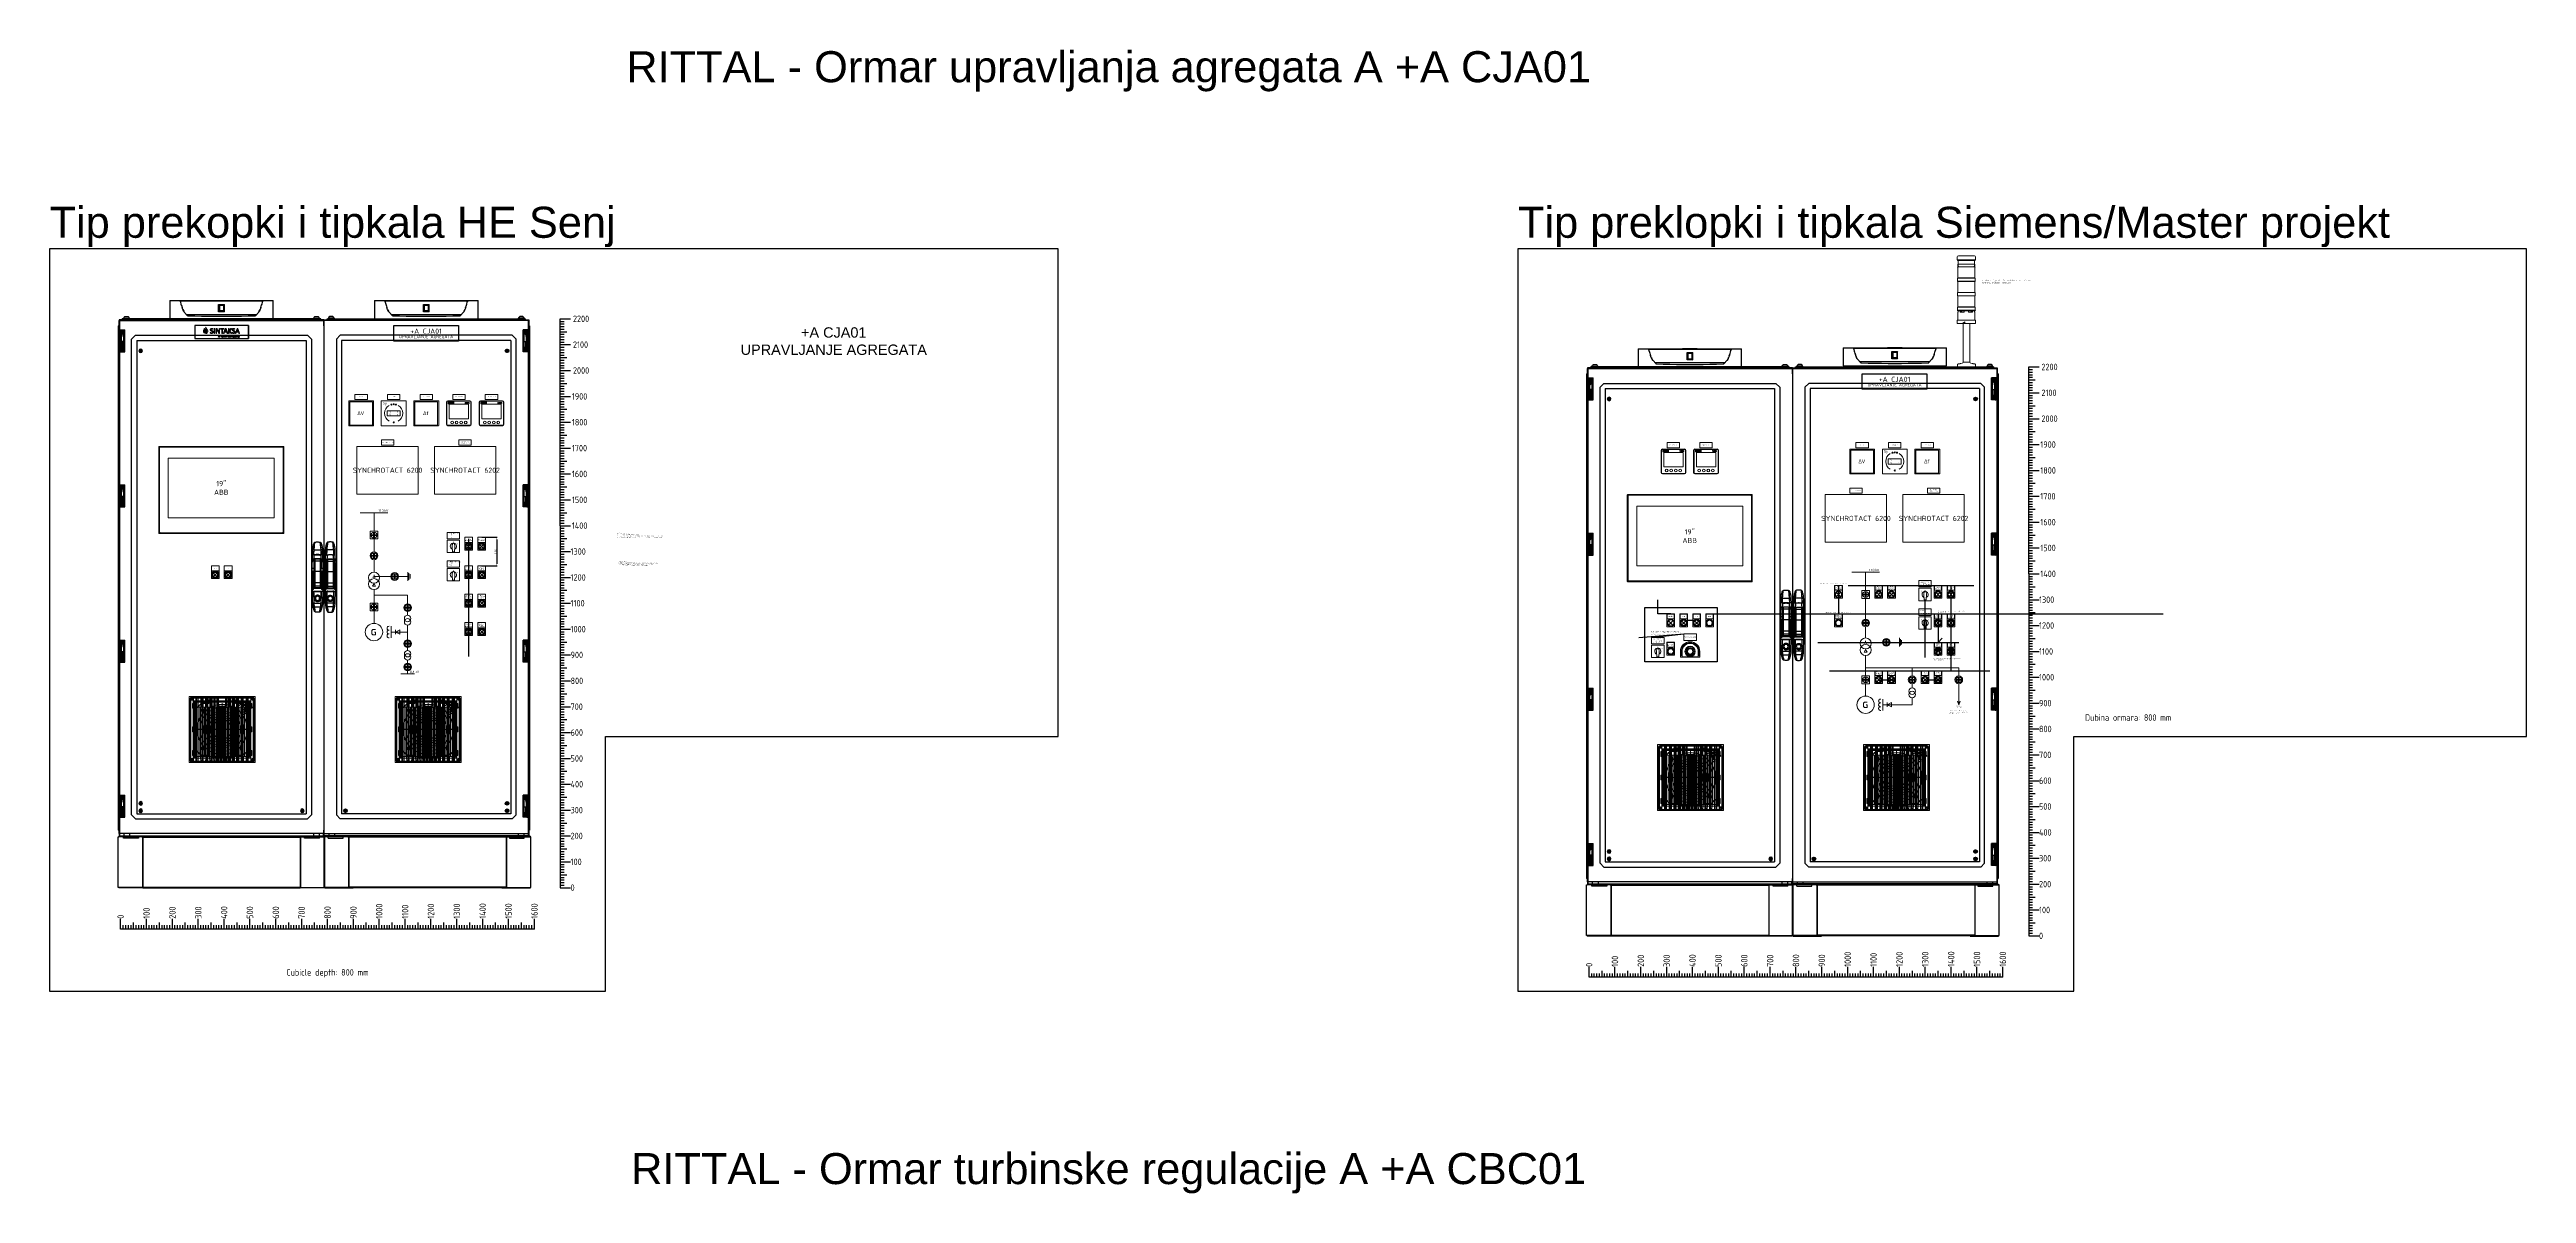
# Model space of a CAD drawing. Header units: millimetres. Extents: x 40929 to 57897, y 13592 to 43737.
# Drawn here: x 40929 to 50508, y 39313 to 43737 of the extents above; entities that cross this region are included whole.
import ezdxf
from ezdxf.enums import TextEntityAlignment as Align

# ---------------------------------------------------------------- set-up
doc = ezdxf.new("R2010")
doc.units = ezdxf.units.MM
doc.set_wipeout_variables(frame=1)
doc.linetypes.add('ACAD_ISO03W100', pattern=[30, 12, -18])
doc.layers.add('! NO PLOT !', color=7, linetype='Continuous', true_color=0xff75dd, plot=False)
doc.layers.add('000-PI-Oprema', color=30, linetype='Continuous', lineweight=5)
for name, color, linetype in [('000-PI-ORMAR', 2, 'Continuous'), ('000-PI_TEXT', 7, 'Continuous'), ('10kV', 1, 'Continuous'), ('110kV', 160, 'Continuous'), ('400V', 6, 'Continuous'), ('AUT_7', 7, 'Continuous'), ('AUT_TEXT', 7, 'Continuous'), ('Layer 1', 7, 'Continuous')]:
    doc.layers.add(name, color=color, linetype=linetype)
doc.styles.add('OPIS', font='arial.ttf')
doc.styles.add('PI0', font='isocpeur.ttf', dxfattribs={"width": 0.9})
doc.styles.get("Standard").update_dxf_attribs({"font": 'arial.ttf'})
doc.dimstyles.new('ISO-25-lb', dxfattribs={"dimtxt": 8, "dimasz": 8, "dimexe": 1.25, "dimexo": 0.625, "dimtad": 1, "dimtxsty": 'Standard', "dimcen": 5, "dimadec": 0, "dimazin": 0, "dimtfac": 1, "dimtmove": 0, "dimatfit": 3, "dimfxl": 1, "dimarcsym": 0})

# ---------------------------------------------------------------- blocks, each defined once
blk = doc.blocks.new('*U117')
at = {"layer": '000-PI-ORMAR'}
for p, q in [((-19.3, 101.3), (-19.7, 86.2)), ((-19.1, 105.2), (-13.4, 105.2)), ((-13.4, 105.2), (-10.6, 134.6)), ((13.2, 105.2), (-13.2, 105.2)), ((-10.5, 134.6), (-10.9, 134.5)), ((10.9, 134.5), (10.5, 134.6)), ((13.4, 105.2), (10.6, 134.6)), ((13.4, 105.2), (19.1, 105.2)), ((19.7, 86.2), (19.3, 101.3)), ((-19.7, 86.2), (-20.5, 27.7)), ((-20.4, 35.9), (-20.5, 27.7)), ((-20.5, 32.8), (-15, 32.8)), ((-20.5, 27.7), (-20.1, -55.1)), ((-17.2, 17.8), (-20.5, 23.4)), ((-17.2, 14.2), (-20.5, 17)), ((-17.2, 2.5), (-20.5, 2.6)), ((-19.7, 86.2), (-20.1, 61)), ((-20.1, 61.9), (-17.3, 61.9)), ((-20.1, 61.8), (-14.7, 61.8)), ((-20, 69.3), (-12.7, 69.3)), ((-20, 69), (-17.3, 69)), ((-19.8, 21.4), (19.8, 21.4)), ((-19.7, 87), (-14.2, 87)), ((-19.7, 86.2), (-12.5, 86.2)), ((-17.3, 69.3), (17.3, 69.3)), ((-17.3, 61.8), (17.3, 61.8)), ((-17.2, 17.8), (-17.2, -47.4)), ((-16.2, 2.4), (-16.5, 15.5)), ((-16.5, 15.5), (-16.5, -46.1)), ((-16.4, 10.5), (-16.5, 13)), ((-16.2, 2.4), (-16.5, 2.5)), ((-16.2, -35.1), (-16.2, 2.4)), ((-15, 32.8), (-13.4, 60.3)), ((-13.3, -35.1), (-14.7, 61.8)), ((-14.1, 86.2), (-14.2, 87)), ((-14, 85.3), (-14.1, 86.2)), ((-12.5, 86.2), (-13.4, 60.3)), ((-12.7, 69.3), (-12.6, 69.3)), ((-12.6, 69.3), (-12.6, -39.1)), ((-11.2, 85.1), (-12.5, 86.2)), ((-10.7, 70.5), (-10.7, -41)), ((-10.7, 70.5), (10.7, 70.5)), ((10.7, 70.5), (10.7, -41)), ((12.5, 86.2), (11.2, 85.1)), ((12, 85.8), (14, 85.3)), ((12.5, 86.2), (19.7, 86.2)), ((13.4, 60.3), (12.5, 86.2)), ((12.6, 69.3), (12.6, -39.1)), ((12.6, 69.3), (12.7, 69.3)), ((12.7, 69.3), (20, 69.3)), ((14.7, 61.8), (13.3, -35.1)), ((13.4, 60.3), (15, 32.8)), ((14, 85.3), (14.1, 86.2)), ((14.1, 86.2), (14.2, 87)), ((14.2, 87), (19.7, 87)), ((14.7, 61.8), (20.1, 61.8)), ((15, 32.8), (20.5, 32.8)), ((16.5, 15.5), (16.2, 2.4)), ((16.5, 2.5), (16.2, 2.4)), ((16.2, 2.4), (16.2, -35.1)), ((16.5, 13), (16.4, 10.5)), ((16.5, 15.5), (16.5, -46.1)), ((20.5, 23.4), (17.2, 17.8)), ((17.2, 17.8), (17.2, -47.4)), ((20.5, 17), (17.2, 14.2)), ((20.5, 2.6), (17.2, 2.5)), ((17.3, 69), (20, 69)), ((17.3, 61.9), (20.1, 61.9)), ((20.5, 27.7), (19.7, 86.2)), ((20.1, 60.6), (19.7, 86.2)), ((20.1, -55.1), (20.5, 27.7)), ((20.5, 27.7), (20.3, 48.5)), ((-20.5, -18.2), (-20.4, -35.1)), ((-20.5, -22.5), (20.5, -22.5)), ((-20.4, -35.1), (-13.3, -35.1)), ((-20.2, -44.2), (-20.1, -55.1)), ((-20.2, -44.2), (20.2, -44.2)), ((-20.2, -50.4), (-17.2, -47.4)), ((-20.1, -55.1), (20.1, -55.1)), ((-20.1, -55.1), (-19.2, -96.1)), ((-20.1, -55.7), (-14, -55.7)), ((-16.5, -46.1), (-16.4, -43.8)), ((-16.4, -43.8), (16.4, -43.8)), ((-16.2, -35.1), (16.2, -35.1)), ((-14, -55.7), (-13.9, -55.1)), ((-13.4, -100.7), (-14, -55.7)), ((-13.9, -55.1), (-13.7, -54.4)), ((-11.5, -22.7), (-11.5, -29.5)), ((-10.7, -41), (10.7, -41)), ((13.3, -35.1), (20.4, -35.1)), ((13.4, -100.7), (14, -55.7)), ((13.9, -55.1), (13.7, -54.4)), ((14, -55.7), (13.9, -55.1)), ((14, -55.7), (20.1, -55.7)), ((16.4, -43.8), (16.5, -46.1)), ((17.2, -47.4), (20.2, -50.4)), ((19.2, -96.1), (20.1, -55.1)), ((20.1, -55.1), (20.2, -44.2)), ((20.4, -35.1), (20.5, -18.2)), ((-19, -100.7), (-13.4, -100.7)), ((-17.1, -114.8), (-12, -114.8)), ((13.1, -100.7), (-13.1, -100.7)), ((11.7, -114.8), (-11.7, -114.8)), ((-9.7, -134.8), (-8, -135.2)), ((-7.8, -135.2), (-8, -135.2)), ((7.8, -135.2), (8, -135.2)), ((8, -135.2), (9.7, -134.8)), ((12, -114.8), (17.1, -114.8)), ((13.4, -100.7), (19, -100.7))]:
    blk.add_line(p, q, dxfattribs=at)
for points in [[(-19.1, 105.2), (-19.2, 104.3), (-19.2, 103.3), (-19.3, 102.3), (-19.3, 101.3)], [(-14.4, 130.2), (-15.3, 127.2), (-16.1, 124.2), (-16.9, 121.1), (-17.5, 118), (-18.1, 114.8), (-18.5, 111.7), (-18.9, 108.5), (-19.1, 105.2)], [(-10.9, 134.5), (-11.6, 133.9), (-12.2, 133.2), (-12.8, 132.5), (-13.4, 131.8), (-13.9, 131), (-14.4, 130.2)], [(-14.2, 87), (-14.2, 90.3), (-14.2, 93.5), (-14, 96.6), (-13.9, 99.7), (-13.6, 102.7), (-13.4, 105.2)], [(10.5, 134.6), (8.3, 135.2), (6.2, 135.5), (4, 135.8), (1.7, 136), (-0.5, 136), (-2.8, 135.9), (-4.7, 135.7), (-6.7, 135.5), (-8.6, 135.1), (-10.5, 134.6)], [(14.4, 130.2), (13.7, 131.4), (12.9, 132.5), (12.3, 133.2), (11.6, 133.9), (10.9, 134.5)], [(14.2, 87), (14.2, 90.3), (14.2, 93.5), (14, 96.6), (13.9, 99.7), (13.6, 102.7), (13.4, 105.2)], [(19.1, 105.2), (18.9, 108.4), (18.5, 111.6), (18.1, 114.7), (17.5, 117.9), (16.9, 121), (16.2, 124.1), (15.3, 127.2), (14.4, 130.2)], [(19.3, 101.3), (19.3, 102.3), (19.2, 103.3), (19.2, 104.3), (19.1, 105.2)], [(-16.5, 15.5), (-16.5, 15.9), (-16.6, 16.3), (-16.7, 16.6), (-16.8, 17), (-16.9, 17.3), (-17.1, 17.6), (-17.2, 17.8)], [(-12.7, 69.3), (-13.2, 68.4), (-13.6, 67.5), (-14, 66.6), (-14.3, 65.6), (-14.5, 64.6), (-14.6, 63.5), (-14.7, 62.5), (-14.7, 61.8)], [(-14, 85.3), (-12.2, 85.8), (-12, 85.8)], [(-12.6, 69.3), (-12.5, 69.5), (-12.3, 69.7), (-12.2, 69.9), (-12, 70), (-11.8, 70.2), (-11.6, 70.3), (-11.4, 70.4), (-11.2, 70.4), (-11, 70.5), (-10.7, 70.5)], [(-12, 85.8), (-10.3, 86.1), (-8.4, 86.4), (-6.5, 86.7), (-4.5, 86.9), (-2.5, 87), (-0.5, 87), (1.5, 87), (3.6, 86.9), (5.7, 86.8), (7.8, 86.5), (9.9, 86.2), (12, 85.8), (12, 85.8)], [(11.2, 85.1), (8.8, 85.5), (6.3, 85.8), (3.8, 86), (1.3, 86.1), (-0.8, 86.1), (-2.8, 86), (-4.9, 85.9), (-7, 85.7), (-9.1, 85.4), (-11.2, 85.1)], [(10.7, 70.5), (11, 70.5), (11.2, 70.4), (11.4, 70.4), (11.6, 70.3), (11.8, 70.2), (12, 70), (12.2, 69.9), (12.3, 69.7), (12.5, 69.5), (12.6, 69.3)], [(14.7, 61.8), (14.7, 62.9), (14.6, 63.9), (14.4, 65), (14.1, 66), (13.8, 66.9), (13.4, 67.9), (13, 68.8), (12.7, 69.3)], [(17.2, 17.8), (17, 17.5), (16.9, 17.2), (16.7, 16.8), (16.6, 16.5), (16.6, 16.1), (16.5, 15.8), (16.5, 15.5)], [(-17.2, -47.4), (-17, -47.3), (-16.9, -47.1), (-16.7, -46.9), (-16.6, -46.7), (-16.6, -46.5), (-16.5, -46.3), (-16.5, -46.1)], [(-16.4, -43.8), (-16.4, -43.1), (-16.3, -42.4), (-16.3, -41.6), (-16.3, -40.7), (-16.3, -39.9), (-16.3, -38.9), (-16.3, -38), (-16.2, -37), (-16.2, -36), (-16.2, -35.1)], [(-9.6, -55.1), (-9.9, -55), (-11.8, -54.7), (-13.7, -54.4)], [(-13.3, -35.1), (-13.2, -36.2), (-13.1, -37.2), (-12.9, -38.2), (-12.6, -39.1)], [(8.9, -73.9), (9.6, -74.6), (10.3, -75.5), (10.9, -76.3), (11.4, -77.3), (11.9, -78.2), (12.2, -79.2), (12.5, -80.2), (12.6, -81.3), (12.7, -82.3), (12.6, -83.3), (12.5, -84.2), (12.3, -85.2), (12.1, -86.1), (11.7, -87), (11.3, -87.9), (10.9, -88.7), (10.3, -89.5), (9.7, -90.3), (9, -91), (8.3, -91.6), (7.5, -92.2), (6.6, -92.8), (5.7, -93.3), (4.8, -93.7), (3.7, -94), (2.7, -94.3), (1.6, -94.5), (0.5, -94.5), (-0.6, -94.5), (-1.7, -94.4), (-2.8, -94.3), (-3.8, -94), (-4.9, -93.6), (-5.9, -93.2), (-6.9, -92.6), (-7.8, -92), (-8.6, -91.3), (-9.4, -90.6), (-10.1, -89.7), (-10.8, -88.9), (-11.3, -88), (-11.7, -87), (-12.1, -86.1), (-12.4, -85.1), (-12.6, -84.1), (-12.7, -83.1), (-12.7, -82.1), (-12.6, -81.2), (-12.5, -80.2), (-12.2, -79.3), (-11.9, -78.4), (-11.6, -77.5), (-11.1, -76.7), (-10.6, -75.9), (-10, -75.1), (-9.4, -74.3), (-8.6, -73.6), (-7.8, -73), (-7, -72.4), (-6.1, -71.9), (-5.1, -71.4), (-4.1, -71), (-3.1, -70.7), (-2, -70.5), (-0.9, -70.4), (0.1, -70.4), (1.2, -70.4), (2.3, -70.6), (3.3, -70.8), (4.4, -71.1), (5.4, -71.5), (6.3, -72), (7.2, -72.5), (8.1, -73.2), (8.9, -73.9)], [(-12.6, -39.1), (-12.4, -39.6), (-12.1, -40.1), (-12, -40.4), (-11.8, -40.6), (-11.5, -40.7), (-11.3, -40.9), (-11, -40.9), (-10.8, -41), (-10.7, -41)], [(9.6, -55.1), (7.8, -55.3), (5.8, -55.5), (3.8, -55.6), (1.7, -55.7), (-0.4, -55.7), (-2.4, -55.6), (-4.3, -55.6), (-6.2, -55.4), (-8.1, -55.2), (-9.6, -55.1)], [(13.7, -54.4), (11.7, -54.8), (9.8, -55), (9.6, -55.1)], [(10.7, -41), (11, -40.9), (11.2, -40.9), (11.4, -40.8), (11.6, -40.7), (11.8, -40.5), (12, -40.3), (12.3, -39.8), (12.6, -39.3), (12.6, -39.1)], [(12.6, -39.1), (12.9, -38.1), (13.1, -37.1), (13.2, -36), (13.3, -35.1)], [(16.2, -35.1), (16.2, -36.1), (16.2, -37.1), (16.3, -38.1), (16.3, -39), (16.3, -39.9), (16.3, -40.8), (16.3, -41.7), (16.3, -42.5), (16.4, -43.2), (16.4, -43.8)], [(16.5, -46.1), (16.5, -46.3), (16.6, -46.5), (16.7, -46.8), (16.8, -47), (16.9, -47.1), (17.1, -47.3), (17.2, -47.4)], [(-19.2, -96.1), (-19.1, -98.4), (-19, -100.7)], [(-19, -100.7), (-18.8, -102.4), (-18.7, -104.2), (-18.5, -105.9), (-18.3, -107.6), (-18.1, -109.2), (-17.8, -110.9), (-17.6, -111.9), (-17.5, -112.9), (-17.3, -113.9), (-17.1, -114.8)], [(-17.1, -114.8), (-16.5, -117.9), (-15.7, -120.9), (-14.9, -123.8), (-14.1, -126.7), (-13.1, -129.6), (-12.1, -132.3)], [(-12, -114.8), (-12.4, -112.5), (-12.7, -110.1), (-13, -107.5), (-13.2, -104.8), (-13.4, -102.1), (-13.4, -100.7)], [(-12.1, -132.3), (-11.6, -133), (-11, -133.6), (-10.4, -134.2), (-9.7, -134.8)], [(-8, -135.2), (-10.5, -123.5), (-12, -114.8)], [(-7.8, -135.2), (-5.9, -135.6), (-4.1, -135.8), (-2.2, -135.9), (-0.2, -136), (1.7, -136), (3.7, -135.8), (5.8, -135.6), (7.8, -135.2)], [(8, -135.2), (10.5, -123.5), (12, -114.8)], [(9.7, -134.8), (10.4, -134.2), (11, -133.6), (11.6, -133), (12.1, -132.3)], [(12, -114.8), (12.4, -112.5), (12.7, -110.1), (13, -107.5), (13.2, -104.8), (13.4, -102.1), (13.4, -100.7)], [(12.1, -132.3), (13.1, -129.6), (14.1, -126.8), (14.9, -123.9), (15.7, -120.9), (16.5, -117.9), (17.1, -114.8)], [(17.1, -114.8), (17.4, -113.4), (17.6, -111.9), (17.9, -110.4), (18.1, -108.7), (18.4, -107), (18.6, -105.3), (18.7, -104.2), (18.8, -103), (18.9, -101.8), (19, -100.7)], [(19, -100.7), (19.1, -98.4), (19.2, -96.1)]]:
    blk.add_lwpolyline(points, dxfattribs=at)
blk.add_circle((0, -82.1), 8.15, dxfattribs=at)
for centre, major_axis, ratio, start_param, end_param in [((-7.5, 87.2), (0, 37), 0.175521, 1.061397, 1.596486), ((73, -135.2), (0, 546.8), 0.175521, 1.054802, 1.115623), ((-73, -135.2), (0, 546.8), 0.175521, -1.115623, -1.054802), ((7.5, 87.2), (0, 37), 0.175521, 4.6867, 5.221788), ((-19.5, 12.8), (-3, 0), 0.71325, 3.261467, 3.839724), ((-19.5, 2.5), (-3, 0), 0.017452, 3.261467, 3.839724), ((-7.5, 87.2), (0, 37), 0.175521, -4.6867, -4.66155), ((7.5, 87.2), (0, 37), 0.175521, 4.66155, 4.6867), ((19.5, 12.8), (-3, 0), 0.71325, 5.585054, 6.163311), ((19.5, 2.5), (-3, 0), 0.017452, -0.698132, -0.119874), ((137.5, -39.6), (0, 669.9), 0.225671, -4.689366, -4.621155), ((-137.5, -39.6), (0, 669.9), 0.225671, 4.621155, 4.689366), ((-5.9, -95.4), (0, 32.4), 0.225671, 1.735147, 2.215471), ((21.2, -9.1), (0, 180.2), 0.225671, -4.085045, -3.936826), ((-21.2, -9.1), (0, 180.2), 0.225671, 3.936826, 4.085045), ((5.9, -95.4), (0, 32.4), 0.225671, 4.067714, 4.548039)]:
    blk.add_ellipse(centre, major_axis=major_axis, ratio=ratio, start_param=start_param, end_param=end_param, dxfattribs=at)
blk = doc.blocks.new('A$C34f25ed7')
at = {"layer": '000-PI-ORMAR'}
blk.add_blockref('*U117', (-4, -1008.4), dxfattribs=at)
blk = doc.blocks.new('8806000_2000x800x600')
at = {"layer": '! NO PLOT !'}
for p, q in [((-3755.8, 1846.7), (-3770.8, 1831.7)), ((-3770.8, 1831.7), (-3770.8, -8.3)), ((-3090.8, 1846.7), (-3755.8, 1846.7)), ((-3750.8, 1826.7), (-3750.8, -3.3)), ((-3095.8, 1826.7), (-3750.8, 1826.7)), ((-3095.8, 1826.7), (-3095.8, -3.3)), ((-3075.8, 1831.7), (-3090.8, 1846.7)), ((-3075.8, -8.3), (-3075.8, 1831.7)), ((-3049.3, 1783), (-3049.3, 1868)), ((-3029.9, 1868), (-3049.3, 1868)), ((-3047.6, 1800), (-3047.6, 1851)), ((-3042.6, 1851), (-3047.6, 1851)), ((-3046.8, 1851), (-3046.8, 1868)), ((-3046.6, 1783), (-3046.6, 1868)), ((-3046.1, 1823), (-3029.3, 1823)), ((-3046.1, 1823), (-3046.1, 1800.5)), ((-3045.1, 1800), (-3045.1, 1851)), ((-3044.7, 1851), (-3044.7, 1868)), ((-3029.9, 1853), (-3042.6, 1853)), ((-3042.6, 1851), (-3042.6, 1853)), ((-3041, 1868), (-3041, 1853)), ((-3040.5, 1853), (-3040.5, 1850.5)), ((-3040.5, 1850.5), (-3030.3, 1850.5)), ((-3040.2, 1823), (-3040.2, 1800.5)), ((-3040.1, 1853), (-3040.1, 1868)), ((-3038.4, 1850.5), (-3038.4, 1843)), ((-3038.4, 1843), (-3032.5, 1843)), ((-3038.4, 1843), (-3036.9, 1840.5)), ((-3038.2, 1823), (-3038.2, 1800.5)), ((-3036.9, 1840.5), (-3033.9, 1840.5)), ((-3036.5, 1823), (-3036.5, 1800.5)), ((-3036.1, 1823), (-3036.1, 1800.5)), ((-3036, 1783), (-3036, 1868)), ((-3031.8, 1859.5), (-3036, 1859.5)), ((-3031.7, 1854.5), (-3036, 1854.5)), ((-3035.4, 1853), (-3035.4, 1868)), ((-3035.2, 1783), (-3035.2, 1868)), ((-3034, 1823), (-3034, 1800.5)), ((-3033.9, 1840.5), (-3032.5, 1843)), ((-3033.6, 1823), (-3033.6, 1800.5)), ((-3033.3, 1823), (-3033.3, 1800.5)), ((-3032.9, 1796.5), (-3032.9, 1854.5)), ((-3032.5, 1843), (-3032.5, 1850.5)), ((-3032.4, 1866), (-3031.8, 1866)), ((-3032.4, 1785), (-3032.4, 1866)), ((-3032.4, 1791.5), (-3032.4, 1859.5)), ((-3032.2, 1796.5), (-3032.2, 1854.5)), ((-3032.2, 1823), (-3032.2, 1800.5)), ((-3031.8, 1859.5), (-3031.8, 1866)), ((-3031.7, 1796.5), (-3031.7, 1854.5)), ((-3031.4, 1823), (-3031.4, 1800.5)), ((-3031.3, 1800.5), (-3031.3, 1823)), ((-3030.3, 1850.5), (-3030.3, 1853)), ((-3030.3, 1823), (-3030.3, 1800.5)), ((-3029.9, 1853), (-3029.9, 1868)), ((-3029.5, 1823), (-3029.5, 1800.5)), ((-3118.2, 1786.7), (-3103.5, 1786.7)), ((-3118.2, 1786.7), (-3103.5, 1786.7)), ((-3110.8, 1779.4), (-3110.8, 1794.1)), ((-3110.8, 1779.4), (-3110.8, 1794.1)), ((-3029.9, 1783), (-3049.3, 1783)), ((-3042.6, 1800), (-3047.6, 1800)), ((-3046.8, 1783), (-3046.8, 1800)), ((-3046.1, 1800.5), (-3029.3, 1800.5)), ((-3044.7, 1783), (-3044.7, 1800)), ((-3042.6, 1798), (-3042.6, 1800)), ((-3029.9, 1798), (-3042.6, 1798)), ((-3041, 1798), (-3041, 1783)), ((-3040.5, 1800.5), (-3040.5, 1798)), ((-3040.1, 1783), (-3040.1, 1798)), ((-3036.9, 1810.5), (-3038.4, 1808)), ((-3038.4, 1808), (-3038.4, 1800.5)), ((-3038.4, 1808), (-3032.5, 1808)), ((-3036.9, 1810.5), (-3033.9, 1810.5)), ((-3031.7, 1796.5), (-3036, 1796.5)), ((-3031.8, 1791.5), (-3036, 1791.5)), ((-3035.4, 1783), (-3035.4, 1798)), ((-3032.5, 1808), (-3033.9, 1810.5)), ((-3032.5, 1800.5), (-3032.5, 1808)), ((-3032.4, 1785), (-3031.8, 1785)), ((-3031.8, 1785), (-3031.8, 1791.5)), ((-3030.3, 1798), (-3030.3, 1800.5)), ((-3029.9, 1783), (-3029.9, 1798)), ((-3049.3, 1183), (-3049.3, 1268)), ((-3029.9, 1268), (-3049.3, 1268)), ((-3047.6, 1200), (-3047.6, 1251)), ((-3042.6, 1251), (-3047.6, 1251)), ((-3046.8, 1251), (-3046.8, 1268)), ((-3046.6, 1183), (-3046.6, 1268)), ((-3045.1, 1200), (-3045.1, 1251)), ((-3044.7, 1251), (-3044.7, 1268)), ((-3029.9, 1253), (-3042.6, 1253)), ((-3042.6, 1251), (-3042.6, 1253)), ((-3041, 1268), (-3041, 1253)), ((-3040.5, 1253), (-3040.5, 1250.5)), ((-3040.5, 1250.5), (-3030.3, 1250.5)), ((-3040.1, 1253), (-3040.1, 1268)), ((-3038.4, 1250.5), (-3038.4, 1243)), ((-3036, 1183), (-3036, 1268)), ((-3031.8, 1259.5), (-3036, 1259.5)), ((-3031.7, 1254.5), (-3036, 1254.5)), ((-3035.4, 1253), (-3035.4, 1268)), ((-3035.2, 1183), (-3035.2, 1268)), ((-3032.9, 1196.5), (-3032.9, 1254.5)), ((-3032.5, 1243), (-3032.5, 1250.5)), ((-3032.4, 1266), (-3031.8, 1266)), ((-3032.4, 1185), (-3032.4, 1266)), ((-3032.4, 1191.5), (-3032.4, 1259.5)), ((-3032.2, 1196.5), (-3032.2, 1254.5)), ((-3031.8, 1259.5), (-3031.8, 1266)), ((-3031.7, 1196.5), (-3031.7, 1254.5)), ((-3030.3, 1250.5), (-3030.3, 1253)), ((-3029.9, 1253), (-3029.9, 1268)), ((-3029.9, 1183), (-3049.3, 1183)), ((-3042.6, 1200), (-3047.6, 1200)), ((-3046.8, 1183), (-3046.8, 1200)), ((-3046.1, 1223), (-3046.1, 1200.5)), ((-3046.1, 1223), (-3029.3, 1223)), ((-3046.1, 1200.5), (-3029.3, 1200.5)), ((-3044.7, 1183), (-3044.7, 1200)), ((-3042.6, 1198), (-3042.6, 1200)), ((-3029.9, 1198), (-3042.6, 1198)), ((-3041, 1198), (-3041, 1183)), ((-3040.5, 1200.5), (-3040.5, 1198)), ((-3040.2, 1223), (-3040.2, 1200.5)), ((-3040.1, 1183), (-3040.1, 1198)), ((-3038.4, 1243), (-3032.5, 1243)), ((-3038.4, 1243), (-3036.9, 1240.5)), ((-3036.9, 1210.5), (-3038.4, 1208)), ((-3038.4, 1208), (-3038.4, 1200.5)), ((-3038.4, 1208), (-3032.5, 1208)), ((-3038.2, 1223), (-3038.2, 1200.5)), ((-3036.9, 1240.5), (-3033.9, 1240.5)), ((-3036.9, 1210.5), (-3033.9, 1210.5)), ((-3036.5, 1223), (-3036.5, 1200.5)), ((-3036.1, 1223), (-3036.1, 1200.5)), ((-3031.7, 1196.5), (-3036, 1196.5)), ((-3031.8, 1191.5), (-3036, 1191.5)), ((-3035.4, 1183), (-3035.4, 1198)), ((-3034, 1223), (-3034, 1200.5)), ((-3033.9, 1240.5), (-3032.5, 1243)), ((-3032.5, 1208), (-3033.9, 1210.5)), ((-3033.6, 1223), (-3033.6, 1200.5)), ((-3033.3, 1223), (-3033.3, 1200.5)), ((-3032.5, 1200.5), (-3032.5, 1208)), ((-3032.4, 1185), (-3031.8, 1185)), ((-3032.2, 1223), (-3032.2, 1200.5)), ((-3031.8, 1185), (-3031.8, 1191.5)), ((-3031.4, 1223), (-3031.4, 1200.5)), ((-3031.3, 1200.5), (-3031.3, 1223)), ((-3030.3, 1223), (-3030.3, 1200.5)), ((-3030.3, 1198), (-3030.3, 1200.5)), ((-3029.9, 1183), (-3029.9, 1198)), ((-3029.5, 1223), (-3029.5, 1200.5)), ((-3049.3, 583), (-3049.3, 668)), ((-3029.9, 668), (-3049.3, 668)), ((-3029.9, 583), (-3049.3, 583)), ((-3047.6, 600), (-3047.6, 651)), ((-3042.6, 651), (-3047.6, 651)), ((-3042.6, 600), (-3047.6, 600)), ((-3046.8, 651), (-3046.8, 668)), ((-3046.8, 583), (-3046.8, 600)), ((-3046.6, 583), (-3046.6, 668)), ((-3046.1, 623), (-3046.1, 600.5)), ((-3046.1, 623), (-3029.3, 623)), ((-3046.1, 600.5), (-3029.3, 600.5)), ((-3045.1, 600), (-3045.1, 651)), ((-3044.7, 651), (-3044.7, 668)), ((-3044.7, 583), (-3044.7, 600)), ((-3029.9, 653), (-3042.6, 653)), ((-3042.6, 651), (-3042.6, 653)), ((-3042.6, 598), (-3042.6, 600)), ((-3029.9, 598), (-3042.6, 598)), ((-3041, 668), (-3041, 653)), ((-3041, 598), (-3041, 583)), ((-3040.5, 653), (-3040.5, 650.5)), ((-3040.5, 650.5), (-3030.3, 650.5)), ((-3040.5, 600.5), (-3040.5, 598)), ((-3040.2, 623), (-3040.2, 600.5)), ((-3040.1, 653), (-3040.1, 668)), ((-3040.1, 583), (-3040.1, 598)), ((-3038.4, 650.5), (-3038.4, 643)), ((-3038.4, 643), (-3036.9, 640.5)), ((-3038.4, 643), (-3032.5, 643)), ((-3036.9, 610.5), (-3038.4, 608)), ((-3038.4, 608), (-3038.4, 600.5)), ((-3038.4, 608), (-3032.5, 608)), ((-3038.2, 623), (-3038.2, 600.5)), ((-3036.9, 640.5), (-3033.9, 640.5)), ((-3036.9, 610.5), (-3033.9, 610.5)), ((-3036.5, 623), (-3036.5, 600.5)), ((-3036.1, 623), (-3036.1, 600.5)), ((-3036, 583), (-3036, 668)), ((-3031.8, 659.5), (-3036, 659.5)), ((-3031.7, 654.5), (-3036, 654.5)), ((-3031.7, 596.5), (-3036, 596.5)), ((-3031.8, 591.5), (-3036, 591.5)), ((-3035.4, 653), (-3035.4, 668)), ((-3035.4, 583), (-3035.4, 598)), ((-3035.2, 583), (-3035.2, 668)), ((-3034, 623), (-3034, 600.5)), ((-3033.9, 640.5), (-3032.5, 643)), ((-3032.5, 608), (-3033.9, 610.5)), ((-3033.6, 623), (-3033.6, 600.5)), ((-3033.3, 623), (-3033.3, 600.5)), ((-3032.9, 596.5), (-3032.9, 654.5)), ((-3032.5, 643), (-3032.5, 650.5)), ((-3032.5, 600.5), (-3032.5, 608)), ((-3032.4, 666), (-3031.8, 666)), ((-3032.4, 585), (-3032.4, 666)), ((-3032.4, 591.5), (-3032.4, 659.5)), ((-3032.4, 585), (-3031.8, 585)), ((-3032.2, 596.5), (-3032.2, 654.5)), ((-3032.2, 623), (-3032.2, 600.5)), ((-3031.8, 659.5), (-3031.8, 666)), ((-3031.8, 585), (-3031.8, 591.5)), ((-3031.7, 596.5), (-3031.7, 654.5)), ((-3031.4, 623), (-3031.4, 600.5)), ((-3031.3, 600.5), (-3031.3, 623)), ((-3030.3, 650.5), (-3030.3, 653)), ((-3030.3, 623), (-3030.3, 600.5)), ((-3030.3, 598), (-3030.3, 600.5)), ((-3029.9, 653), (-3029.9, 668)), ((-3029.9, 583), (-3029.9, 598)), ((-3029.5, 623), (-3029.5, 600.5)), ((-3743.2, 8), (-3728.5, 8)), ((-3735.8, 0.6), (-3735.8, 15.3)), ((-3118.2, 36.7), (-3103.5, 36.7)), ((-3118.2, 8), (-3103.5, 8)), ((-3110.8, 29.4), (-3110.8, 44.1)), ((-3110.8, 0.6), (-3110.8, 15.3)), ((-3049.3, -17), (-3049.3, 68)), ((-3029.9, 68), (-3049.3, 68)), ((-3047.6, 0), (-3047.6, 51)), ((-3042.6, 51), (-3047.6, 51)), ((-3046.8, 51), (-3046.8, 68)), ((-3046.6, -17), (-3046.6, 68)), ((-3046.1, 23), (-3046.1, 0.5)), ((-3046.1, 23), (-3029.3, 23)), ((-3046.1, 0.5), (-3029.3, 0.5)), ((-3045.1, 0), (-3045.1, 51)), ((-3044.7, 51), (-3044.7, 68)), ((-3029.9, 53), (-3042.6, 53)), ((-3042.6, 51), (-3042.6, 53)), ((-3041, 68), (-3041, 53)), ((-3040.5, 53), (-3040.5, 50.5)), ((-3040.5, 50.5), (-3030.3, 50.5)), ((-3040.5, 0.5), (-3040.5, -2)), ((-3040.2, 23), (-3040.2, 0.5)), ((-3040.1, 53), (-3040.1, 68)), ((-3038.4, 50.5), (-3038.4, 43)), ((-3038.4, 43), (-3036.9, 40.5)), ((-3038.4, 43), (-3032.5, 43)), ((-3036.9, 10.5), (-3038.4, 8)), ((-3038.4, 8), (-3038.4, 0.5)), ((-3038.4, 8), (-3032.5, 8)), ((-3038.2, 23), (-3038.2, 0.5)), ((-3036.9, 40.5), (-3033.9, 40.5)), ((-3036.9, 10.5), (-3033.9, 10.5)), ((-3036.5, 23), (-3036.5, 0.5)), ((-3036.1, 23), (-3036.1, 0.5)), ((-3036, -17), (-3036, 68)), ((-3031.8, 59.5), (-3036, 59.5)), ((-3031.7, 54.5), (-3036, 54.5)), ((-3035.4, 53), (-3035.4, 68)), ((-3035.2, -17), (-3035.2, 68)), ((-3034, 23), (-3034, 0.5)), ((-3033.9, 40.5), (-3032.5, 43)), ((-3032.5, 8), (-3033.9, 10.5)), ((-3033.6, 23), (-3033.6, 0.5)), ((-3033.3, 23), (-3033.3, 0.5)), ((-3032.9, -3.5), (-3032.9, 54.5)), ((-3032.5, 43), (-3032.5, 50.5)), ((-3032.5, 0.5), (-3032.5, 8)), ((-3032.4, 66), (-3031.8, 66)), ((-3032.4, -15), (-3032.4, 66)), ((-3032.4, -8.5), (-3032.4, 59.5)), ((-3032.2, -3.5), (-3032.2, 54.5)), ((-3032.2, 23), (-3032.2, 0.5)), ((-3031.8, 59.5), (-3031.8, 66)), ((-3031.7, -3.5), (-3031.7, 54.5)), ((-3031.4, 23), (-3031.4, 0.5)), ((-3031.3, 0.5), (-3031.3, 23)), ((-3030.3, 50.5), (-3030.3, 53)), ((-3030.3, 23), (-3030.3, 0.5)), ((-3030.3, -2), (-3030.3, 0.5)), ((-3029.9, 53), (-3029.9, 68)), ((-3029.5, 23), (-3029.5, 0.5)), ((-3770.8, -8.3), (-3755.8, -23.3)), ((-3090.8, -23.3), (-3755.8, -23.3)), ((-3095.8, -3.3), (-3750.8, -3.3)), ((-3090.8, -23.3), (-3075.8, -8.3)), ((-3029.9, -17), (-3049.3, -17)), ((-3042.6, 0), (-3047.6, 0)), ((-3046.8, -17), (-3046.8, 0)), ((-3044.7, -17), (-3044.7, 0)), ((-3042.6, -2), (-3042.6, 0)), ((-3029.9, -2), (-3042.6, -2)), ((-3041, -2), (-3041, -17)), ((-3040.1, -17), (-3040.1, -2)), ((-3031.7, -3.5), (-3036, -3.5)), ((-3031.8, -8.5), (-3036, -8.5)), ((-3035.4, -17), (-3035.4, -2)), ((-3032.4, -15), (-3031.8, -15)), ((-3031.8, -15), (-3031.8, -8.5)), ((-3029.9, -17), (-3029.9, -2))]:
    blk.add_line(p, q, dxfattribs=at)
for centre, radius in [((-3110.8, 1786.7), 7), ((-3110.8, 1786.7), 7), ((-3110.8, 1786.7), 6.7), ((-3110.8, 1786.7), 6.7), ((-3110.8, 1786.7), 5), ((-3110.8, 1786.7), 4), ((-3110.8, 1786.7), 3), ((-3735.8, 8), 7), ((-3735.8, 8), 6.5), ((-3735.8, 8), 5.62), ((-3735.8, 8), 5), ((-3735.8, 8), 3.62), ((-3110.8, 36.7), 7), ((-3110.8, 8), 7), ((-3110.8, 36.7), 6.7), ((-3110.8, 8), 6.5), ((-3110.8, 8), 5.61), ((-3110.8, 36.7), 5), ((-3110.8, 8), 5), ((-3110.8, 36.7), 4), ((-3110.8, 8), 3.61), ((-3110.8, 36.7), 3)]:
    blk.add_circle(centre, radius, dxfattribs=at)
for centre, start_param, end_param in [((-3034.4, 1866), 4.712389, 6.283185), ((-3033.7, 1866), 4.712389, 6.283185), ((-3034.4, 1785), 3.141593, 4.712389), ((-3033.7, 1785), 3.141593, 4.712389), ((-3034.4, 1266), 4.712389, 6.283185), ((-3033.7, 1266), 4.712389, 6.283185), ((-3034.4, 1185), 3.141593, 4.712389), ((-3033.7, 1185), 3.141593, 4.712389), ((-3034.4, 666), 4.712389, 6.283185), ((-3034.4, 585), 3.141593, 4.712389), ((-3033.7, 666), 4.712389, 6.283185), ((-3033.7, 585), 3.141593, 4.712389), ((-3034.4, 66), 4.712389, 6.283185), ((-3033.7, 66), 4.712389, 6.283185), ((-3034.4, -15), 3.141593, 4.712389), ((-3033.7, -15), 3.141593, 4.712389)]:
    blk.add_ellipse(centre, major_axis=(0, 2), ratio=0.965926, start_param=start_param, end_param=end_param, dxfattribs=at)
at = {"layer": '000-PI-ORMAR'}
for p, q in [((-3784.8, 1920), (-3796.8, 1920)), ((-3049.8, 1920), (-3061.8, 1920)), ((-3819.3, 1906.5), (-3807.1, 1906.5)), ((-3819.3, 1883.4), (-3819.3, 1906.5)), ((-3819.3, 1904), (-3819.3, -80.5)), ((-3027.3, 1904), (-3819.3, 1904)), ((-3817.8, 1904), (-3817.8, 1905)), ((-3817.8, 1905), (-3807.1, 1905)), ((-3807.1, 1904), (-3807.1, 1910.5)), ((-3807.1, 1910.5), (-3039.6, 1910.5)), ((-3807.1, 1906.5), (-3039.6, 1906.5)), ((-3807.1, 1905), (-3039.6, 1905)), ((-3778.8, 1913.4), (-3802.8, 1913.4)), ((-3802.8, 1913.4), (-3802.8, 1910.5)), ((-3778.8, 1910.5), (-3778.8, 1913.4)), ((-3043.8, 1913.4), (-3067.8, 1913.4)), ((-3067.8, 1913.4), (-3067.8, 1910.5)), ((-3043.8, 1910.5), (-3043.8, 1913.4)), ((-3039.6, 1904), (-3039.6, 1910.5)), ((-3039.6, 1906.5), (-3027.3, 1906.5)), ((-3039.6, 1905), (-3028.8, 1905)), ((-3028.8, 1905), (-3028.8, 1904)), ((-3028.8, 1904), (-3028.8, -80.5)), ((-3027.3, 1906.5), (-3027.3, 1904)), ((-3027.3, -80.5), (-3027.3, 1904)), ((-3027.3, 1904), (-3027.3, -80.5)), ((-3026.5, 1883.5), (-3027.3, 1883.4)), ((-3023.8, 1883.5), (-3026.5, 1883.5)), ((-3026.5, 1883.5), (-3026.5, -67.5)), ((-3023.8, 1883.5), (-3023.8, -67.5)), ((-3819.3, -90.5), (-3819.3, -67.5)), ((-3819.3, -80.5), (-3027.3, -80.5)), ((-3800.8, -90.5), (-3819.3, -90.5)), ((-3817.8, -89), (-3817.8, -80.5)), ((-3800.8, -89), (-3817.8, -89)), ((-3802.3, -91.5), (-3800.8, -91.5)), ((-3802.3, -97.5), (-3802.3, -91.5)), ((-3800.8, -80.5), (-3800.8, -91.5)), ((-3045.8, -89), (-3800.8, -89)), ((-3045.8, -90.5), (-3800.8, -90.5)), ((-3800.8, -91.5), (-3796.6, -91.5)), ((-3796.6, -91.5), (-3774.5, -91.5)), ((-3778.8, -80.5), (-3778.8, -91.5)), ((-3072.2, -91.5), (-3774.5, -91.5)), ((-3744.6, -97.5), (-3744.6, -91.5)), ((-3102, -91.5), (-3102, -97.5)), ((-3072.2, -91.5), (-3050.1, -91.5)), ((-3067.8, -80.5), (-3067.8, -91.5)), ((-3050.1, -91.5), (-3045.8, -91.5)), ((-3045.8, -80.5), (-3045.8, -91.5)), ((-3028.8, -89), (-3045.8, -89)), ((-3027.3, -90.5), (-3045.8, -90.5)), ((-3045.8, -91.5), (-3044.4, -91.5)), ((-3044.4, -97.5), (-3044.4, -91.5)), ((-3028.8, -80.5), (-3028.8, -89)), ((-3027.3, -67.5), (-3023.8, -67.5)), ((-3027.3, -80.5), (-3027.3, -90.5)), ((-3802.3, -97.5), (-3744.6, -97.5)), ((-3102, -97.5), (-3044.4, -97.5))]:
    blk.add_line(p, q, dxfattribs=at)
for centre, start, end in [((-3790.4, 1910.8), 124.82083, 166.60542), ((-3791.2, 1910.8), 13.39458, 55.17917), ((-3055.4, 1910.8), 124.82083, 166.60542), ((-3056.2, 1910.8), 13.39458, 55.17917)]:
    blk.add_arc(centre, 11.2, start, end, dxfattribs=at)
at = {"ltscale": 0.25}
blk.add_blockref('A$C34f25ed7', (-3790.8, 1920), dxfattribs=at)
blk = doc.blocks.new('1600 skala')
for p, q in [((41116.2, 44278.2), (41116.2, 44318.2)), ((42716.2, 44278.2), (41116.2, 44278.2)), ((41126.2, 44278.2), (41126.2, 44293.2)), ((41136.2, 44278.2), (41136.2, 44293.2)), ((41146.2, 44278.2), (41146.2, 44293.2)), ((41156.2, 44278.2), (41156.2, 44293.2)), ((41166.2, 44278.2), (41166.2, 44303.2)), ((41176.2, 44278.2), (41176.2, 44293.2)), ((41186.2, 44278.2), (41186.2, 44293.2)), ((41196.2, 44278.2), (41196.2, 44293.2)), ((41206.2, 44278.2), (41206.2, 44293.2)), ((41216.2, 44278.2), (41216.2, 44318.2)), ((41226.2, 44278.2), (41226.2, 44293.2)), ((41236.2, 44278.2), (41236.2, 44293.2)), ((41246.2, 44278.2), (41246.2, 44293.2)), ((41256.2, 44278.2), (41256.2, 44293.2)), ((41266.2, 44278.2), (41266.2, 44303.2)), ((41276.2, 44278.2), (41276.2, 44293.2)), ((41286.2, 44278.2), (41286.2, 44293.2)), ((41296.2, 44278.2), (41296.2, 44293.2)), ((41306.2, 44278.2), (41306.2, 44293.2)), ((41316.2, 44278.2), (41316.2, 44318.2)), ((41316.2, 44278.2), (41316.2, 44318.2)), ((41316.2, 44278.2), (41316.2, 44318.2)), ((41316.2, 44278.2), (41316.2, 44318.2)), ((41316.2, 44278.2), (41316.2, 44318.2)), ((41316.2, 44278.2), (41316.2, 44318.2)), ((41316.2, 44278.2), (41316.2, 44318.2)), ((41316.2, 44278.2), (41316.2, 44318.2)), ((41326.2, 44278.2), (41326.2, 44293.2)), ((41336.2, 44278.2), (41336.2, 44293.2)), ((41346.2, 44278.2), (41346.2, 44293.2)), ((41356.2, 44278.2), (41356.2, 44293.2)), ((41366.2, 44278.2), (41366.2, 44303.2)), ((41376.2, 44278.2), (41376.2, 44293.2)), ((41386.2, 44278.2), (41386.2, 44293.2)), ((41396.2, 44278.2), (41396.2, 44293.2)), ((41406.2, 44278.2), (41406.2, 44293.2)), ((41416.2, 44278.2), (41416.2, 44318.2)), ((41426.2, 44278.2), (41426.2, 44293.2)), ((41436.2, 44278.2), (41436.2, 44293.2)), ((41446.2, 44278.2), (41446.2, 44293.2)), ((41456.2, 44278.2), (41456.2, 44293.2)), ((41466.2, 44278.2), (41466.2, 44303.2)), ((41476.2, 44278.2), (41476.2, 44293.2)), ((41486.2, 44278.2), (41486.2, 44293.2)), ((41496.2, 44278.2), (41496.2, 44293.2)), ((41506.2, 44278.2), (41506.2, 44293.2)), ((41516.2, 44278.2), (41516.2, 44318.2)), ((41516.2, 44278.2), (41516.2, 44318.2)), ((41516.2, 44278.2), (41516.2, 44318.2)), ((41516.2, 44278.2), (41516.2, 44318.2)), ((41516.2, 44278.2), (41516.2, 44318.2)), ((41516.2, 44278.2), (41516.2, 44318.2)), ((41516.2, 44278.2), (41516.2, 44318.2)), ((41526.2, 44278.2), (41526.2, 44293.2)), ((41536.2, 44278.2), (41536.2, 44293.2)), ((41546.2, 44278.2), (41546.2, 44293.2)), ((41556.2, 44278.2), (41556.2, 44293.2)), ((41566.2, 44278.2), (41566.2, 44303.2)), ((41576.2, 44278.2), (41576.2, 44293.2)), ((41586.2, 44278.2), (41586.2, 44293.2)), ((41596.2, 44278.2), (41596.2, 44293.2)), ((41606.2, 44278.2), (41606.2, 44293.2)), ((41616.2, 44278.2), (41616.2, 44318.2)), ((41626.2, 44278.2), (41626.2, 44293.2)), ((41636.2, 44278.2), (41636.2, 44293.2)), ((41646.2, 44278.2), (41646.2, 44293.2)), ((41656.2, 44278.2), (41656.2, 44293.2)), ((41666.2, 44278.2), (41666.2, 44303.2)), ((41676.2, 44278.2), (41676.2, 44293.2)), ((41686.2, 44278.2), (41686.2, 44293.2)), ((41696.2, 44278.2), (41696.2, 44293.2)), ((41706.2, 44278.2), (41706.2, 44293.2)), ((41716.2, 44278.2), (41716.2, 44318.2)), ((41716.2, 44278.2), (41716.2, 44318.2)), ((41716.2, 44278.2), (41716.2, 44318.2)), ((41716.2, 44278.2), (41716.2, 44318.2)), ((41716.2, 44278.2), (41716.2, 44318.2)), ((41716.2, 44278.2), (41716.2, 44318.2)), ((41726.2, 44278.2), (41726.2, 44293.2)), ((41736.2, 44278.2), (41736.2, 44293.2)), ((41746.2, 44278.2), (41746.2, 44293.2)), ((41756.2, 44278.2), (41756.2, 44293.2)), ((41766.2, 44278.2), (41766.2, 44303.2)), ((41776.2, 44278.2), (41776.2, 44293.2)), ((41786.2, 44278.2), (41786.2, 44293.2)), ((41796.2, 44278.2), (41796.2, 44293.2)), ((41806.2, 44278.2), (41806.2, 44293.2)), ((41816.2, 44278.2), (41816.2, 44318.2)), ((41826.2, 44278.2), (41826.2, 44293.2)), ((41836.2, 44278.2), (41836.2, 44293.2)), ((41846.2, 44278.2), (41846.2, 44293.2)), ((41856.2, 44278.2), (41856.2, 44293.2)), ((41866.2, 44278.2), (41866.2, 44303.2)), ((41876.2, 44278.2), (41876.2, 44293.2)), ((41886.2, 44278.2), (41886.2, 44293.2)), ((41896.2, 44278.2), (41896.2, 44293.2)), ((41906.2, 44278.2), (41906.2, 44293.2)), ((41916.2, 44278.2), (41916.2, 44318.2)), ((41916.2, 44278.2), (41916.2, 44318.2)), ((41916.2, 44278.2), (41916.2, 44318.2)), ((41916.2, 44278.2), (41916.2, 44318.2)), ((41916.2, 44278.2), (41916.2, 44318.2)), ((41916.2, 44278.2), (41916.2, 44318.2)), ((41926.2, 44278.2), (41926.2, 44293.2)), ((41936.2, 44278.2), (41936.2, 44293.2)), ((41946.2, 44278.2), (41946.2, 44293.2)), ((41956.2, 44278.2), (41956.2, 44293.2)), ((41966.2, 44278.2), (41966.2, 44303.2)), ((41976.2, 44278.2), (41976.2, 44293.2)), ((41986.2, 44278.2), (41986.2, 44293.2)), ((41996.2, 44278.2), (41996.2, 44293.2)), ((42006.2, 44278.2), (42006.2, 44293.2)), ((42016.2, 44278.2), (42016.2, 44318.2)), ((42016.2, 44278.2), (42016.2, 44318.2)), ((42016.2, 44278.2), (42016.2, 44318.2)), ((42016.2, 44278.2), (42016.2, 44318.2)), ((42016.2, 44278.2), (42016.2, 44318.2)), ((42016.2, 44278.2), (42016.2, 44318.2)), ((42016.2, 44278.2), (42016.2, 44318.2)), ((42016.2, 44278.2), (42016.2, 44318.2)), ((42026.2, 44278.2), (42026.2, 44293.2)), ((42036.2, 44278.2), (42036.2, 44293.2)), ((42046.2, 44278.2), (42046.2, 44293.2)), ((42056.2, 44278.2), (42056.2, 44293.2)), ((42066.2, 44278.2), (42066.2, 44303.2)), ((42076.2, 44278.2), (42076.2, 44293.2)), ((42086.2, 44278.2), (42086.2, 44293.2)), ((42096.2, 44278.2), (42096.2, 44293.2)), ((42106.2, 44278.2), (42106.2, 44293.2)), ((42116.2, 44278.2), (42116.2, 44318.2)), ((42126.2, 44278.2), (42126.2, 44293.2)), ((42136.2, 44278.2), (42136.2, 44293.2)), ((42146.2, 44278.2), (42146.2, 44293.2)), ((42156.2, 44278.2), (42156.2, 44293.2)), ((42166.2, 44278.2), (42166.2, 44303.2)), ((42176.2, 44278.2), (42176.2, 44293.2)), ((42186.2, 44278.2), (42186.2, 44293.2)), ((42196.2, 44278.2), (42196.2, 44293.2)), ((42206.2, 44278.2), (42206.2, 44293.2)), ((42216.2, 44278.2), (42216.2, 44318.2)), ((42216.2, 44278.2), (42216.2, 44318.2)), ((42216.2, 44278.2), (42216.2, 44318.2)), ((42216.2, 44278.2), (42216.2, 44318.2)), ((42216.2, 44278.2), (42216.2, 44318.2)), ((42216.2, 44278.2), (42216.2, 44318.2)), ((42216.2, 44278.2), (42216.2, 44318.2)), ((42226.2, 44278.2), (42226.2, 44293.2)), ((42236.2, 44278.2), (42236.2, 44293.2)), ((42246.2, 44278.2), (42246.2, 44293.2)), ((42256.2, 44278.2), (42256.2, 44293.2)), ((42266.2, 44278.2), (42266.2, 44303.2)), ((42276.2, 44278.2), (42276.2, 44293.2)), ((42286.2, 44278.2), (42286.2, 44293.2)), ((42296.2, 44278.2), (42296.2, 44293.2)), ((42306.2, 44278.2), (42306.2, 44293.2)), ((42316.2, 44278.2), (42316.2, 44318.2)), ((42326.2, 44278.2), (42326.2, 44293.2)), ((42336.2, 44278.2), (42336.2, 44293.2)), ((42346.2, 44278.2), (42346.2, 44293.2)), ((42356.2, 44278.2), (42356.2, 44293.2)), ((42366.2, 44278.2), (42366.2, 44303.2)), ((42376.2, 44278.2), (42376.2, 44293.2)), ((42386.2, 44278.2), (42386.2, 44293.2)), ((42396.2, 44278.2), (42396.2, 44293.2)), ((42406.2, 44278.2), (42406.2, 44293.2)), ((42416.2, 44278.2), (42416.2, 44318.2)), ((42416.2, 44278.2), (42416.2, 44318.2)), ((42416.2, 44278.2), (42416.2, 44318.2)), ((42416.2, 44278.2), (42416.2, 44318.2)), ((42416.2, 44278.2), (42416.2, 44318.2)), ((42416.2, 44278.2), (42416.2, 44318.2)), ((42426.2, 44278.2), (42426.2, 44293.2)), ((42436.2, 44278.2), (42436.2, 44293.2)), ((42446.2, 44278.2), (42446.2, 44293.2)), ((42456.2, 44278.2), (42456.2, 44293.2)), ((42466.2, 44278.2), (42466.2, 44303.2)), ((42476.2, 44278.2), (42476.2, 44293.2)), ((42486.2, 44278.2), (42486.2, 44293.2)), ((42496.2, 44278.2), (42496.2, 44293.2)), ((42506.2, 44278.2), (42506.2, 44293.2)), ((42516.2, 44278.2), (42516.2, 44318.2)), ((42526.2, 44278.2), (42526.2, 44293.2)), ((42536.2, 44278.2), (42536.2, 44293.2)), ((42546.2, 44278.2), (42546.2, 44293.2)), ((42556.2, 44278.2), (42556.2, 44293.2)), ((42566.2, 44278.2), (42566.2, 44303.2)), ((42576.2, 44278.2), (42576.2, 44293.2)), ((42586.2, 44278.2), (42586.2, 44293.2)), ((42596.2, 44278.2), (42596.2, 44293.2)), ((42606.2, 44278.2), (42606.2, 44293.2)), ((42616.2, 44278.2), (42616.2, 44318.2)), ((42616.2, 44278.2), (42616.2, 44318.2)), ((42616.2, 44278.2), (42616.2, 44318.2)), ((42616.2, 44278.2), (42616.2, 44318.2)), ((42616.2, 44278.2), (42616.2, 44318.2)), ((42616.2, 44278.2), (42616.2, 44318.2)), ((42626.2, 44278.2), (42626.2, 44293.2)), ((42636.2, 44278.2), (42636.2, 44293.2)), ((42646.2, 44278.2), (42646.2, 44293.2)), ((42656.2, 44278.2), (42656.2, 44293.2)), ((42666.2, 44278.2), (42666.2, 44303.2)), ((42676.2, 44278.2), (42676.2, 44293.2)), ((42686.2, 44278.2), (42686.2, 44293.2)), ((42696.2, 44278.2), (42696.2, 44293.2)), ((42706.2, 44278.2), (42706.2, 44293.2)), ((42716.2, 44278.2), (42716.2, 44318.2)), ((42716.2, 44278.2), (42716.2, 44318.2)), ((42716.2, 44278.2), (42716.2, 44318.2)), ((42716.2, 44278.2), (42716.2, 44318.2)), ((42716.2, 44278.2), (42716.2, 44318.2)), ((42716.2, 44278.2), (42716.2, 44318.2))]:
    blk.add_line(p, q)
at = {"style": 'PI0', "width": 0.9}
for s, p in [('100', (41216.2, 44318.2)), ('200', (41316.2, 44318.2)), ('300', (41416.2, 44318.2)), ('400', (41516.2, 44318.2)), ('500', (41616.2, 44318.2)), ('600', (41716.2, 44318.2)), ('700', (41816.2, 44318.2)), ('800', (41916.2, 44318.2)), ('900', (42016.2, 44318.2)), ('1000', (42116.2, 44318.2)), ('1100', (42216.2, 44318.2)), ('1200', (42316.2, 44318.2)), ('1300', (42416.2, 44318.2)), ('1400', (42516.2, 44318.2)), ('1500', (42616.2, 44318.2)), ('1600', (42716.2, 44318.2)), ('0', (41116.2, 44318.2))]:
    blk.add_text(s, height=25, rotation=90, dxfattribs=at).set_placement(p, align=Align.MIDDLE_LEFT)
blk = doc.blocks.new('7KM3220-1BA01-1EA0 PAC3220')
at = {"layer": '000-PI-Oprema'}
for p, q in [((43382.8, 38068.2), (43383, 38068.2)), ((43382.8, 37982.5), (43382.8, 38068.2)), ((43383, 38068.2), (43383.9, 38068.2)), ((43383, 37982.5), (43383, 38068.2)), ((43384.3, 38068.2), (43383.9, 38068.2)), ((43383.9, 38068.2), (43383.9, 37982.5)), ((43384.3, 38068.2), (43384.3, 37982.5)), ((43388, 38073.4), (43473.6, 38073.4)), ((43388, 38073.4), (43388, 38073.2)), ((43388, 38073.2), (43473.6, 38073.2)), ((43388, 38073.2), (43388, 38072.3)), ((43473.6, 38072.3), (43388, 38072.3)), ((43388, 38071.9), (43388, 38072.3)), ((43473.6, 38071.9), (43388, 38071.9)), ((43389.6, 38069), (43389.6, 38062)), ((43411.6, 38069), (43389.6, 38069)), ((43389.6, 38062), (43411.6, 38062)), ((43392.1, 38064.8), (43392.1, 38064.1)), ((43393.6, 38005), (43393.6, 38059.6)), ((43393.7, 38059.7), (43393.7, 38059.7)), ((43393.7, 38059.7), (43393.7, 38005)), ((43393.7, 38005), (43393.7, 38059.7)), ((43393.9, 38066.6), (43393.9, 38067.2)), ((43395.2, 38067.3), (43394.4, 38067.3)), ((43394.4, 38067.3), (43394.4, 38064)), ((43394.4, 38064), (43395.2, 38064)), ((43467.4, 38060.5), (43394.5, 38060.5)), ((43394.5, 38060.5), (43394.5, 38060.5)), ((43394.5, 38060.5), (43468, 38060.5)), ((43394.5, 38060.5), (43467.1, 38060.5)), ((43395.2, 38064), (43395.2, 38067.3)), ((43395.8, 38067.3), (43395.8, 38064)), ((43397.7, 38067.3), (43395.8, 38067.3)), ((43395.8, 38064), (43397.7, 38064)), ((43396.6, 38066.7), (43397.7, 38066.7)), ((43396.6, 38066), (43396.6, 38066.7)), ((43397.6, 38066), (43396.6, 38066)), ((43396.6, 38064.7), (43396.6, 38065.4)), ((43396.6, 38065.4), (43397.6, 38065.4)), ((43397.7, 38064.7), (43396.6, 38064.7)), ((43397.6, 38065.4), (43397.6, 38066)), ((43397.7, 38066.7), (43397.7, 38067.3)), ((43397.7, 38064), (43397.7, 38064.7)), ((43398.2, 38067.3), (43398.2, 38064)), ((43399.1, 38067.3), (43398.2, 38067.3)), ((43398.2, 38064), (43398.7, 38064)), ((43398.7, 38064), (43398.7, 38066.3)), ((43398.7, 38066.3), (43399.4, 38064)), ((43399.8, 38065.3), (43399.1, 38067.3)), ((43399.4, 38064), (43399.9, 38064)), ((43400.5, 38067.3), (43399.8, 38065.3)), ((43399.9, 38064), (43400.6, 38066.3)), ((43401.4, 38067.3), (43400.5, 38067.3)), ((43400.6, 38066.3), (43400.6, 38064)), ((43400.6, 38064), (43401.4, 38064)), ((43401.4, 38064), (43401.4, 38067.3)), ((43402, 38067.3), (43402, 38064)), ((43403.9, 38067.3), (43402, 38067.3)), ((43402, 38064), (43403.9, 38064)), ((43402.7, 38066), (43402.7, 38066.7)), ((43402.7, 38066.7), (43403.9, 38066.7)), ((43403.7, 38066), (43402.7, 38066)), ((43402.7, 38064.7), (43402.7, 38065.4)), ((43402.7, 38065.4), (43403.7, 38065.4)), ((43403.9, 38064.7), (43402.7, 38064.7)), ((43403.7, 38065.4), (43403.7, 38066)), ((43403.9, 38066.7), (43403.9, 38067.3)), ((43403.9, 38064), (43403.9, 38064.7)), ((43405.2, 38067.3), (43404.3, 38067.3)), ((43404.3, 38067.3), (43404.3, 38064)), ((43404.3, 38064), (43404.9, 38064)), ((43404.9, 38064), (43404.9, 38066.2)), ((43404.9, 38066.2), (43405.8, 38064)), ((43406.1, 38065.2), (43405.2, 38067.3)), ((43405.8, 38064), (43406.6, 38064)), ((43406.1, 38067.3), (43406.1, 38065.2)), ((43406.6, 38067.3), (43406.1, 38067.3)), ((43406.6, 38064), (43406.6, 38067.3)), ((43407.1, 38064.8), (43407.1, 38064.1)), ((43408.8, 38066.6), (43408.8, 38067.2)), ((43411.6, 38062), (43411.6, 38069)), ((43455.4, 38067.3), (43455.4, 38063.8)), ((43455.4, 38063.8), (43455.7, 38063.8)), ((43455.7, 38065.6), (43455.7, 38067)), ((43455.9, 38065.6), (43455.7, 38065.6)), ((43455.7, 38063.8), (43455.7, 38065.3)), ((43458, 38067.3), (43457, 38063.8)), ((43457, 38063.8), (43457.3, 38063.8)), ((43457.3, 38063.8), (43457.7, 38065)), ((43457.7, 38065), (43458.7, 38065)), ((43458.6, 38065.4), (43457.8, 38065.4)), ((43458.4, 38067.3), (43458, 38067.3)), ((43459.4, 38063.8), (43458.4, 38067.3)), ((43458.4, 38066.3), (43458.6, 38065.4)), ((43458.7, 38065), (43459, 38063.8)), ((43459, 38063.8), (43459.4, 38063.8)), ((43461.5, 38066.8), (43461.6, 38067.2)), ((43461.6, 38064), (43461.5, 38064.3)), ((43462, 38064.3), (43462, 38063.9)), ((43462.1, 38067.2), (43462.1, 38066.9)), ((43462.3, 38065.8), (43462.3, 38065.5)), ((43464.3, 38064.2), (43464.3, 38063.8)), ((43464.3, 38063.8), (43466.1, 38063.8)), ((43464.4, 38067.1), (43464.5, 38066.8)), ((43466.1, 38064.2), (43464.7, 38064.2)), ((43466.1, 38063.8), (43466.1, 38064.2)), ((43466.6, 38064.2), (43466.6, 38063.8)), ((43466.6, 38063.8), (43468.4, 38063.8)), ((43466.7, 38067.1), (43466.8, 38066.8)), ((43468.4, 38064.2), (43467, 38064.2)), ((43468, 38060.5), (43467.4, 38060.5)), ((43468, 38060), (43468, 38060.5)), ((43468, 38060.5), (43468, 38060.5)), ((43468, 38060.5), (43468, 38005)), ((43468, 38005), (43468, 38060)), ((43468, 38059.6), (43468, 38005)), ((43468.4, 38063.8), (43468.4, 38064.2)), ((43473.6, 38073.4), (43473.6, 38073.2)), ((43473.6, 38073.2), (43473.6, 38072.3)), ((43473.6, 38071.9), (43473.6, 38072.3)), ((43477.3, 38068.2), (43477.8, 38068.2)), ((43477.3, 37982.5), (43477.3, 38068.2)), ((43478.6, 38068.2), (43477.8, 38068.2)), ((43477.8, 37982.5), (43477.8, 38068.2)), ((43478.9, 38068.2), (43478.6, 38068.2)), ((43478.6, 38068.2), (43478.6, 37982.5)), ((43478.9, 38068.2), (43478.9, 37982.5)), ((43382.8, 37982.5), (43383, 37982.5)), ((43383, 37982.5), (43383.9, 37982.5)), ((43384.3, 37982.5), (43383.9, 37982.5)), ((43388, 37978.8), (43388, 37978.4)), ((43388, 37978.8), (43473.6, 37978.8)), ((43388, 37977.5), (43388, 37978.4)), ((43388, 37978.4), (43473.6, 37978.4)), ((43388, 37977.3), (43388, 37977.5)), ((43473.6, 37977.5), (43388, 37977.5)), ((43473.6, 37977.3), (43388, 37977.3)), ((43393.7, 38005), (43393.7, 38005)), ((43394.5, 38004.2), (43394.5, 38004.2)), ((43394.5, 38004.2), (43467.2, 38004.2)), ((43467.2, 38004.2), (43394.5, 38004.2)), ((43467.1, 38004.1), (43394.5, 38004.1)), ((43467.2, 38004.2), (43467.2, 38004.2)), ((43468, 38005), (43468, 38005)), ((43473.6, 37978.8), (43473.6, 37978.4)), ((43473.6, 37977.5), (43473.6, 37978.4)), ((43473.6, 37977.3), (43473.6, 37977.5)), ((43477.3, 37982.5), (43477.8, 37982.5)), ((43478.6, 37982.5), (43477.8, 37982.5)), ((43478.9, 37982.5), (43478.6, 37982.5))]:
    blk.add_line(p, q, dxfattribs=at)
for centre in [(43404.6, 37990), (43422.1, 37990), (43439.6, 37990), (43457.1, 37990)]:
    blk.add_circle(centre, 5.25, dxfattribs=at)
for centre, radius, start, end in [((43388, 38068.2), 5.27, 90, 180), ((43388, 38068.2), 5, 90, 180), ((43388, 38068.2), 4.12, 90, 180), ((43388, 38068.2), 3.71, 90, 180), ((43394.5, 38059.6), 0.9, 90, 180), ((43467.1, 38059.6), 0.9, 74.52923, 90), ((43467.1, 38059.6), 0.9, 0, 23.17414), ((43473.6, 38068.2), 5.27, 0, 90), ((43473.6, 38068.2), 5, 0, 90), ((43473.6, 38068.2), 4.12, 0, 90), ((43473.6, 38068.2), 3.71, 0, 90), ((43388, 37982.5), 5.27, 180, 270), ((43388, 37982.5), 5, 180, 270), ((43388, 37982.5), 4.12, 180, 270), ((43388, 37982.5), 3.71, 180, 270), ((43394.5, 38005), 0.9, 180, 270), ((43467.1, 38005), 0.9, 270, 0), ((43473.6, 37982.5), 5.27, 270, 0), ((43473.6, 37982.5), 5, 270, 0), ((43473.6, 37982.5), 4.12, 270, 0), ((43473.6, 37982.5), 3.71, 270, 0)]:
    blk.add_arc(centre, radius, start, end, dxfattribs=at)
for centre, major_axis, start_param, end_param in [((43394.5, 38059.7), (-0.566, 0.566), 5.497939, 7.068431), ((43394.5, 38059.7), (-0.566, 0.566), 5.49968, 7.068444), ((43394.5, 38005), (-0.566, -0.566), 5.497939, 7.070176), ((43394.5, 38005), (-0.566, -0.566), 5.499681, 7.068443), ((43467.2, 38005), (0.566, -0.566), 5.497939, 7.070176), ((43467.2, 38005), (0.566, -0.566), 5.499681, 7.068443)]:
    blk.add_ellipse(centre, major_axis=major_axis, ratio=0.999695, start_param=start_param, end_param=end_param, dxfattribs=at)
for points, knots in [([(43393.9, 38067.2), (43393.6, 38067.3), (43393.4, 38067.3), (43392.8, 38067.3), (43392.5, 38067.3), (43392.2, 38066.9), (43392.1, 38066.7), (43392.1, 38066.1), (43392.1, 38065.9), (43392.4, 38065.6), (43392.6, 38065.5), (43393.1, 38065.2), (43393.2, 38065.1), (43393.3, 38065.1)], [0, 0, 0, 0, 0.170528, 0.170528, 0.384031, 0.384031, 0.622395, 0.622395, 0.814189, 0.814189, 0.931637, 0.931637, 1, 1, 1, 1]), ([(43392.1, 38064.1), (43392.4, 38064), (43392.6, 38064), (43393.2, 38064), (43393.5, 38064), (43393.9, 38064.4), (43394.1, 38064.7), (43394.1, 38065.3), (43394, 38065.5), (43393.8, 38065.7), (43393.6, 38065.9), (43393, 38066.2), (43392.9, 38066.3), (43392.8, 38066.4), (43392.8, 38066.4), (43392.8, 38066.7), (43392.9, 38066.8), (43393.4, 38066.8), (43393.6, 38066.7), (43393.9, 38066.6)], [0, 0, 0, 0, 0.109176, 0.109176, 0.226673, 0.226673, 0.378075, 0.378075, 0.477269, 0.477269, 0.563849, 0.563849, 0.621034, 0.621034, 0.690812, 0.690812, 0.868002, 0.868002, 1, 1, 1, 1]), ([(43393.3, 38065.1), (43393.3, 38065), (43393.3, 38064.9), (43393.3, 38064.7), (43393.2, 38064.6), (43392.7, 38064.6), (43392.4, 38064.6), (43392.1, 38064.8)], [0, 0, 0, 0, 0.172535, 0.172535, 0.649544, 0.649544, 1, 1, 1, 1]), ([(43408.8, 38067.2), (43408.6, 38067.3), (43408.4, 38067.3), (43407.8, 38067.3), (43407.5, 38067.3), (43407.1, 38066.9), (43407, 38066.7), (43407, 38066.1), (43407.1, 38065.9), (43407.4, 38065.6), (43407.6, 38065.5), (43408.1, 38065.2), (43408.2, 38065.1), (43408.3, 38065.1)], [0, 0, 0, 0, 0.172102, 0.172102, 0.387113, 0.387113, 0.626134, 0.626134, 0.818457, 0.818457, 0.934139, 0.934139, 1, 1, 1, 1]), ([(43407.1, 38064.1), (43407.3, 38064), (43407.6, 38064), (43408.2, 38064), (43408.5, 38064), (43408.9, 38064.4), (43409.1, 38064.7), (43409.1, 38065.3), (43409, 38065.5), (43408.8, 38065.7), (43408.6, 38065.9), (43408, 38066.2), (43407.9, 38066.3), (43407.8, 38066.4), (43407.7, 38066.4), (43407.7, 38066.7), (43407.9, 38066.8), (43408.4, 38066.8), (43408.6, 38066.7), (43408.8, 38066.6)], [0, 0, 0, 0, 0.111908, 0.111908, 0.232344, 0.232344, 0.386262, 0.386262, 0.487105, 0.487105, 0.575124, 0.575124, 0.633259, 0.633259, 0.701084, 0.701084, 0.871402, 0.871402, 1, 1, 1, 1]), ([(43408.3, 38065.1), (43408.3, 38065), (43408.3, 38064.9), (43408.3, 38064.7), (43408.2, 38064.6), (43407.6, 38064.6), (43407.4, 38064.6), (43407.1, 38064.8)], [0, 0, 0, 0, 0.172909, 0.172909, 0.650953, 0.650953, 1, 1, 1, 1]), ([(43456.9, 38065.7), (43457, 38065.8), (43457, 38066.1), (43457, 38066.7), (43456.9, 38067), (43456.5, 38067.3), (43456.3, 38067.3), (43455.8, 38067.3), (43455.6, 38067.3), (43455.4, 38067.3)], [0, 0, 0, 0, 0.239034, 0.239034, 0.603781, 0.603781, 0.861938, 0.861938, 1, 1, 1, 1]), ([(43455.7, 38067), (43455.8, 38067), (43455.9, 38067), (43456.2, 38067), (43456.4, 38066.9), (43456.5, 38066.9)], [0, 0, 0, 0, 0.190184, 0.190184, 1, 1, 1, 1]), ([(43455.7, 38065.3), (43455.8, 38065.3), (43455.9, 38065.3), (43456.2, 38065.3), (43456.4, 38065.3), (43456.7, 38065.4), (43456.8, 38065.5), (43456.9, 38065.7)], [0, 0, 0, 0, 0.107931, 0.107931, 0.552985, 0.552985, 1, 1, 1, 1]), ([(43456.5, 38066.9), (43456.5, 38066.8), (43456.6, 38066.7), (43456.7, 38066.5), (43456.7, 38066.4), (43456.7, 38066), (43456.6, 38065.8), (43456.3, 38065.7), (43456.1, 38065.6), (43455.9, 38065.6)], [0, 0, 0, 0, 0.164269, 0.164269, 0.329919, 0.329919, 0.72075, 0.72075, 1, 1, 1, 1]), ([(43457.8, 38065.4), (43457.8, 38065.7), (43457.9, 38066), (43458.1, 38066.5), (43458.1, 38066.8), (43458.2, 38067)], [0, 0, 0, 0, 0.548869, 0.548869, 1, 1, 1, 1]), ([(43461.6, 38067.2), (43461.3, 38067.3), (43461.1, 38067.4), (43460.6, 38067.4), (43460.5, 38067.3), (43460.1, 38067.1), (43459.9, 38066.9), (43459.6, 38066.3), (43459.6, 38065.9), (43459.6, 38065), (43459.7, 38064.6), (43460.2, 38063.9), (43460.5, 38063.8), (43461.1, 38063.8), (43461.4, 38063.8), (43461.6, 38064)], [0, 0, 0, 0, 0.124789, 0.124789, 0.231372, 0.231372, 0.380026, 0.380026, 0.514642, 0.514642, 0.708902, 0.708902, 0.889968, 0.889968, 1, 1, 1, 1]), ([(43461.5, 38064.3), (43461.3, 38064.2), (43461.1, 38064.1), (43460.7, 38064.1), (43460.5, 38064.2), (43460.2, 38064.4), (43460.1, 38064.6), (43460, 38065), (43459.9, 38065.3), (43459.9, 38066), (43460, 38066.3), (43460.3, 38066.9), (43460.6, 38067), (43461.1, 38067), (43461.3, 38067), (43461.5, 38066.8)], [0, 0, 0, 0, 0.136526, 0.136526, 0.257422, 0.257422, 0.378319, 0.378319, 0.507094, 0.507094, 0.69498, 0.69498, 0.881306, 0.881306, 1, 1, 1, 1]), ([(43462, 38063.9), (43462.2, 38063.8), (43462.5, 38063.8), (43463, 38063.8), (43463.2, 38063.9), (43463.6, 38064.2), (43463.7, 38064.5), (43463.7, 38065.1), (43463.6, 38065.3), (43463.4, 38065.6), (43463.2, 38065.6), (43463, 38065.7)], [0, 0, 0, 0, 0.184218, 0.184218, 0.399421, 0.399421, 0.64363, 0.64363, 0.850692, 0.850692, 1, 1, 1, 1]), ([(43462.3, 38065.5), (43462.4, 38065.5), (43462.4, 38065.5), (43462.8, 38065.5), (43463, 38065.5), (43463.3, 38065.2), (43463.4, 38065), (43463.4, 38064.6), (43463.3, 38064.4), (43463.1, 38064.2), (43462.9, 38064.1), (43462.5, 38064.1), (43462.3, 38064.1), (43462, 38064.3)], [0, 0, 0, 0, 0.037716, 0.037716, 0.23818, 0.23818, 0.437432, 0.437432, 0.624282, 0.624282, 0.82115, 0.82115, 1, 1, 1, 1]), ([(43463, 38065.7), (43463.2, 38065.7), (43463.4, 38065.8), (43463.6, 38066.1), (43463.7, 38066.3), (43463.7, 38066.8), (43463.6, 38067), (43463.3, 38067.3), (43463.1, 38067.4), (43462.5, 38067.4), (43462.3, 38067.3), (43462.1, 38067.2)], [0, 0, 0, 0, 0.189028, 0.189028, 0.37761, 0.37761, 0.581585, 0.581585, 0.804541, 0.804541, 1, 1, 1, 1]), ([(43462.1, 38066.9), (43462.4, 38067), (43462.6, 38067), (43462.9, 38067), (43463.1, 38067), (43463.2, 38066.9)], [0, 0, 0, 0, 0.516899, 0.516899, 1, 1, 1, 1]), ([(43463.2, 38066.9), (43463.3, 38066.8), (43463.3, 38066.7), (43463.3, 38066.3), (43463.2, 38066.1), (43462.9, 38065.9), (43462.7, 38065.8), (43462.4, 38065.8), (43462.4, 38065.8), (43462.3, 38065.8)], [0, 0, 0, 0, 0.275014, 0.275014, 0.646282, 0.646282, 0.929984, 0.929984, 1, 1, 1, 1]), ([(43464.5, 38066.8), (43464.7, 38067), (43464.9, 38067), (43465.3, 38067), (43465.4, 38067), (43465.7, 38066.8), (43465.7, 38066.6), (43465.7, 38066.3), (43465.7, 38066.1), (43465.5, 38065.8), (43465.4, 38065.6), (43465, 38065), (43464.7, 38064.7), (43464.3, 38064.2)], [0, 0, 0, 0, 0.204667, 0.204667, 0.381425, 0.381425, 0.54064, 0.54064, 0.686447, 0.686447, 0.832036, 0.832036, 1, 1, 1, 1]), ([(43464.7, 38064.2), (43464.9, 38064.4), (43465.2, 38064.7), (43465.6, 38065.3), (43465.8, 38065.6), (43466, 38066), (43466, 38066.2), (43466, 38066.8), (43465.9, 38067), (43465.6, 38067.3), (43465.4, 38067.4), (43464.9, 38067.4), (43464.6, 38067.3), (43464.4, 38067.1)], [0, 0, 0, 0, 0.136236, 0.136236, 0.284501, 0.284501, 0.432766, 0.432766, 0.637721, 0.637721, 0.816735, 0.816735, 1, 1, 1, 1]), ([(43466.8, 38066.8), (43467, 38067), (43467.2, 38067), (43467.6, 38067), (43467.8, 38067), (43468, 38066.8), (43468, 38066.6), (43468, 38066.3), (43468, 38066.1), (43467.8, 38065.8), (43467.7, 38065.6), (43467.4, 38065), (43467, 38064.7), (43466.6, 38064.2)], [0, 0, 0, 0, 0.204667, 0.204667, 0.381425, 0.381425, 0.54064, 0.54064, 0.686447, 0.686447, 0.832036, 0.832036, 1, 1, 1, 1]), ([(43467, 38064.2), (43467.2, 38064.4), (43467.5, 38064.7), (43467.9, 38065.3), (43468.1, 38065.6), (43468.3, 38066), (43468.4, 38066.2), (43468.4, 38066.8), (43468.3, 38067), (43467.9, 38067.3), (43467.7, 38067.4), (43467.2, 38067.4), (43467, 38067.3), (43466.7, 38067.1)], [0, 0, 0, 0, 0.136236, 0.136236, 0.284501, 0.284501, 0.432766, 0.432766, 0.637721, 0.637721, 0.816735, 0.816735, 1, 1, 1, 1]), ([(43470.6, 38066.9), (43470.4, 38067.2), (43470.2, 38067.4), (43469.2, 38067.4), (43468.9, 38066.8), (43468.9, 38065), (43469, 38064.5), (43469.1, 38064.2)], [0, 0, 0, 0, 0.249903, 0.249903, 0.744574, 0.744574, 1, 1, 1, 1]), ([(43469.1, 38064.2), (43469.3, 38063.9), (43469.5, 38063.8), (43470.2, 38063.8), (43470.5, 38064), (43470.7, 38064.6), (43470.8, 38065), (43470.8, 38066.2), (43470.7, 38066.6), (43470.6, 38066.9)], [0, 0, 0, 0, 0.254748, 0.254748, 0.537929, 0.537929, 0.754361, 0.754361, 1, 1, 1, 1]), ([(43470.4, 38064.6), (43470.3, 38064.3), (43470.1, 38064.1), (43469.6, 38064.1), (43469.5, 38064.2), (43469.3, 38064.7), (43469.2, 38065.1), (43469.2, 38066), (43469.3, 38066.4), (43469.3, 38066.6)], [0, 0, 0, 0, 0.297257, 0.297257, 0.569444, 0.569444, 0.799811, 0.799811, 1, 1, 1, 1]), ([(43469.3, 38066.6), (43469.4, 38066.9), (43469.6, 38067), (43470.1, 38067), (43470.2, 38066.9), (43470.4, 38066.4), (43470.5, 38066.1), (43470.5, 38065.1), (43470.4, 38064.8), (43470.4, 38064.6)], [0, 0, 0, 0, 0.296777, 0.296777, 0.566897, 0.566897, 0.793882, 0.793882, 1, 1, 1, 1])]:
    blk.add_open_spline(points, degree=3, knots=knots, dxfattribs=at)
blk.add_open_spline([(43458.2, 38067), (43458.2, 38066.8), (43458.3, 38066.5), (43458.4, 38066.3)], degree=3, dxfattribs=at)
blk = doc.blocks.new('8660.023')
at = {"layer": '000-PI-ORMAR'}
for p, q in [((42027.6, 47900), (42027.6, 48096)), ((42027.6, 48096), (42030.1, 48096)), ((42030.1, 48098), (42119.1, 48098)), ((42030.1, 48098), (42030.1, 48096)), ((42119.1, 48096), (42030.1, 48096)), ((42119.1, 48098), (42119.1, 48096)), ((42119.1, 48096), (42121.6, 48096)), ((42121.6, 48096), (42121.6, 48086.5)), ((42121.6, 48086.5), (42121.6, 47986.5)), ((42122.3, 48097), (42122.3, 47997)), ((42731.8, 48097), (42122.3, 48097)), ((42731.8, 48095.5), (42122.3, 48095.5)), ((42731.8, 48094.5), (42122.3, 48094.5)), ((42731.8, 48097), (42731.8, 47997)), ((42732.6, 48096), (42732.6, 48086.5)), ((42735.1, 48096), (42732.6, 48096)), ((42732.6, 48086.5), (42732.6, 47986.5)), ((42824.1, 48098), (42735.1, 48098)), ((42735.1, 48098), (42735.1, 48096)), ((42735.1, 48096), (42824.1, 48096)), ((42824.1, 48098), (42824.1, 48096)), ((42826.6, 48096), (42824.1, 48096)), ((42826.6, 47900), (42826.6, 48096)), ((42122.3, 47997), (42122.3, 47899)), ((42731.8, 47997), (42731.8, 47899)), ((42030.1, 47900), (42027.6, 47900)), ((42119.1, 47900), (42030.1, 47900)), ((42030.1, 47899.7), (42030.1, 47899.7)), ((42030.1, 47899.7), (42030.1, 47898)), ((42030.1, 47898), (42139.6, 47898)), ((42119.1, 47900), (42122.3, 47900)), ((42119.1, 47900), (42119.1, 47900)), ((42119.1, 47900), (42119.1, 47898)), ((42121.6, 47986.5), (42121.6, 47909.5)), ((42121.6, 47909.5), (42121.6, 47900)), ((42731.8, 47901.5), (42122.3, 47901.5)), ((42731.8, 47900.5), (42122.3, 47900.5)), ((42731.8, 47899), (42122.3, 47899)), ((42123.1, 47899), (42123.1, 47898)), ((42139.6, 47899), (42139.6, 47898)), ((42714.6, 47899), (42714.6, 47898)), ((42714.6, 47898), (42824.1, 47898)), ((42731.1, 47899), (42731.1, 47898)), ((42731.8, 47900), (42735.1, 47900)), ((42732.6, 47986.5), (42732.6, 47909.5)), ((42732.6, 47909.5), (42732.6, 47900)), ((42735.1, 47900), (42824.1, 47900)), ((42735.1, 47900), (42735.1, 47900)), ((42735.1, 47900), (42735.1, 47898)), ((42824.1, 47900), (42826.6, 47900)), ((42824.1, 47899.7), (42824.1, 47899.7)), ((42824.1, 47899.7), (42824.1, 47898))]:
    blk.add_line(p, q, dxfattribs=at)
blk = doc.blocks.new('SK3240700')
at = {"layer": '000-PI-Oprema'}
for p, q in [((-127.5, 255), (-127.5, 0)), ((-127.5, 255), (127.5, 255)), ((-127.3, 255), (-127.3, 0)), ((-124, 246.5), (-124, 6.5)), ((-121.2, 244.5), (-112.8, 244.5)), ((-120.6, 246.7), (-120.6, 6.3)), ((-120, 241.8), (-119.2, 242.5)), ((118.5, 252), (-118.5, 252)), ((118.5, 248.8), (-118.5, 248.8)), ((-117, 240.3), (-117, 248.7)), ((-115, 246.7), (-114.3, 247.5)), ((-114.6, 228.1), (-108, 228.1)), ((-114.6, 228.1), (-114.6, 209.1)), ((-114.6, 209.1), (-108, 209.1)), ((-113.9, 226.1), (-113.9, 211.1)), ((-113.9, 226.1), (-109.2, 226.1)), ((-113.9, 211.1), (-109.2, 211.1)), ((-113.8, 226.1), (-113.8, 211.1)), ((-113.6, 226.1), (-113.6, 211.1)), ((-113.2, 226.1), (-113.2, 211.1)), ((-113.1, 226.1), (-113.1, 211.1)), ((-112.6, 226.1), (-112.6, 211.1)), ((-112.4, 226.1), (-112.4, 211.1)), ((-111.6, 255), (-111.6, 0)), ((-111.3, 226.1), (-111.3, 211.1)), ((-111, 235.5), (-110.7, 235.2)), ((-111, 235.5), (-111, 228.1)), ((-111, 226.1), (-111, 211.1)), ((-111, 209.1), (-111, 137)), ((-110.9, 255), (-110.9, 0)), ((-110.8, 209.1), (-110.8, 228.1)), ((-110.7, 235.2), (-104.8, 229.4)), ((-110.7, 19.8), (-110.7, 235.2)), ((-109.2, 226.1), (-109.2, 211.1)), ((-107.7, 238.2), (-108, 238.5)), ((-64.5, 238.5), (-108, 238.5)), ((-108, 235.6), (-64.5, 235.6)), ((-108, 235.6), (-108, 22.6)), ((-101.3, 213.6), (-108, 213.6)), ((-101.9, 232.3), (-107.7, 238.2)), ((-107.7, 238.2), (107.7, 238.2)), ((-104.8, 173.6), (-104.8, 229.4)), ((-46.1, 232.3), (-101.9, 232.3)), ((-101.4, 255), (-101.4, 0)), ((-101.3, 255), (-101.3, 128.5)), ((-97.2, 213.6), (-101.3, 213.6)), ((-101, 205.2), (-101, 182.7)), ((-100.1, 205.3), (-100.1, 182.4)), ((-98.8, 254), (-97.2, 254)), ((-98.8, 213.6), (-98.8, 254)), ((-97.2, 255), (-97.2, 0)), ((-86, 254), (-97.2, 254)), ((-81.9, 213.6), (-97.2, 213.6)), ((-93.1, 255), (-93.1, 0)), ((-86.1, 255), (-86.1, 254)), ((-86.1, 213.6), (-86.1, 128.5)), ((-86, 255), (-86, 254)), ((-86, 128.5), (-86, 213.6)), ((-82, 255), (-82, 128.5)), ((-81.9, 255), (-81.9, 213.6)), ((-77.4, 213.6), (-81.9, 213.6)), ((-81.9, 213.6), (-81.9, 128.5)), ((-80.9, 201.7), (-67.6, 201.7)), ((-79.1, 254), (-77.4, 254)), ((-79.1, 213.6), (-79.1, 254)), ((-54.9, 227.6), (-77.8, 227.6)), ((-55.2, 228.5), (-77.7, 228.5)), ((-77.4, 255), (-77.4, 0)), ((-68, 254), (-77.4, 254)), ((-63.8, 213.6), (-77.4, 213.6)), ((-74.2, 195.1), (-74.2, 208.4)), ((-73.2, 255), (-73.2, 0)), ((-68, 255), (-68, 254)), ((-68, 255), (-68, 254)), ((-68, 128.5), (-68, 213.6)), ((-68, 213.6), (-68, 128.5)), ((-64.5, 242.1), (-64.5, 235.5)), ((-45.5, 242.1), (-64.5, 242.1)), ((-45.5, 238.3), (-64.5, 238.3)), ((-45.5, 235.5), (-64.5, 235.5)), ((-63.9, 255), (-63.9, 128.5)), ((-63.8, 255), (-63.8, 213.6)), ((-59.3, 213.6), (-63.8, 213.6)), ((-63.8, 213.6), (-63.8, 128.5)), ((-47.5, 241.4), (-62.5, 241.4)), ((-62.5, 241.4), (-62.5, 236.7)), ((-47.5, 241.3), (-62.5, 241.3)), ((-47.5, 241.1), (-62.5, 241.1)), ((-47.5, 240.7), (-62.5, 240.7)), ((-47.5, 240.6), (-62.5, 240.6)), ((-47.5, 240.1), (-62.5, 240.1)), ((-47.5, 239.9), (-62.5, 239.9)), ((-47.5, 238.8), (-62.5, 238.8)), ((-47.5, 238.5), (-62.5, 238.5)), ((-47.5, 236.7), (-62.5, 236.7)), ((-61, 254), (-59.3, 254)), ((-61, 213.6), (-61, 254)), ((-59.3, 255), (-59.3, 0)), ((-51.4, 254), (-59.3, 254)), ((-47.2, 213.6), (-59.3, 213.6)), ((-55.1, 255), (-55.1, 0)), ((-51.5, 255), (-51.5, 254)), ((-51.5, 213.6), (-51.5, 128.5)), ((-51.4, 255), (-51.4, 254)), ((-51.4, 128.5), (-51.4, 213.6)), ((-47.5, 241.4), (-47.5, 236.7)), ((-47.3, 255), (-47.3, 128.5)), ((-47.2, 255), (-47.2, 213.6)), ((-42.8, 213.6), (-47.2, 213.6)), ((-47.2, 213.6), (-47.2, 128.5)), ((46.2, 232.3), (-46.2, 232.3)), ((-45.5, 242.1), (-45.5, 235.5)), ((45.5, 238.5), (-45.5, 238.5)), ((-45.5, 235.6), (45.5, 235.6)), ((-44.5, 254), (-42.8, 254)), ((-44.5, 213.6), (-44.5, 254)), ((-42.8, 255), (-42.8, 0)), ((-36.2, 254), (-42.8, 254)), ((-32, 213.6), (-42.8, 213.6)), ((-38.6, 255), (-38.6, 0)), ((36.4, 235.1), (-36.4, 235.1)), ((-36.3, 255), (-36.3, 254)), ((-36.3, 213.6), (-36.3, 128.5)), ((-36.2, 255), (-36.2, 254)), ((-36.2, 128.5), (-36.2, 213.6)), ((-32, 255), (-32, 213.6)), ((-32, 255), (-32, 128.5)), ((-27.6, 213.6), (-32, 213.6)), ((-32, 213.6), (-32, 128.5)), ((-29.3, 254), (-27.6, 254)), ((-29.3, 213.6), (-29.3, 254)), ((-27.6, 255), (-27.6, 0)), ((-22.2, 254), (-27.6, 254)), ((-17.9, 213.6), (-27.6, 213.6)), ((-23.3, 255), (-23.3, 0)), ((-22.3, 255), (-22.3, 254)), ((-22.3, 213.6), (-22.3, 128.5)), ((-22.2, 255), (-22.2, 254)), ((-22.2, 128.5), (-22.2, 213.6)), ((-18, 255), (-18, 128.5)), ((-17.9, 255), (-17.9, 128.5)), ((-13.6, 213.6), (-17.9, 213.6)), ((-15.2, 254), (-13.8, 254)), ((-15.2, 218.5), (-15.2, 254)), ((-15.2, 218.5), (-13.8, 218.5)), ((-13.8, 255), (-13.8, 217.7)), ((-13.8, 254), (-8.7, 254)), ((-13.8, 218.5), (-13.8, 254)), ((-13.8, 218.5), (-8.7, 218.5)), ((-13.8, 217.7), (13.8, 217.7)), ((-13.7, 255), (-13.7, 217.8)), ((-13.7, 217.8), (13.7, 217.8)), ((-13.6, 254), (-13.6, 255)), ((-13.6, 217.7), (-13.6, 218.5)), ((-13.6, 217.5), (-13.6, 217.7)), ((-13.6, 217.5), (13.6, 217.5)), ((-13.6, 216.2), (-5.8, 216.2)), ((-13.6, 216.2), (-13.6, 0)), ((-5.8, 213.6), (-13.6, 213.6)), ((-10.5, 216.2), (-10.5, 128.5)), ((-9, 216.2), (-9, 0)), ((-8.7, 254), (-8.7, 255)), ((-8.7, 217.5), (-8.7, 218.5)), ((-5.8, 128.5), (-5.8, 216.2)), ((-3.9, 213.6), (-5.8, 213.6)), ((-3.9, 216.2), (-3.9, 128.5)), ((-3.9, 216.2), (3.9, 216.2)), ((3.9, 213.6), (-3.9, 213.6)), ((-2.2, 216.2), (-2.2, 0)), ((0, 25.7), (0, 229.3)), ((2.2, 216.2), (2.2, 0)), ((3.9, 128.5), (3.9, 216.2)), ((5.8, 213.6), (3.9, 213.6)), ((5.8, 216.2), (13.6, 216.2)), ((5.8, 216.2), (5.8, 128.5)), ((13.6, 213.6), (5.8, 213.6)), ((8.7, 254), (8.7, 255)), ((8.7, 254), (13.8, 254)), ((8.7, 217.5), (8.7, 218.5)), ((8.7, 218.5), (13.8, 218.5)), ((9, 216.2), (9, 0)), ((10.5, 128.5), (10.5, 216.2)), ((13.6, 254), (13.6, 255)), ((13.6, 217.7), (13.6, 218.5)), ((13.6, 217.5), (13.6, 217.7)), ((13.6, 216.2), (13.6, 0)), ((17.9, 213.6), (13.6, 213.6)), ((13.7, 255), (13.7, 217.8)), ((13.8, 255), (13.8, 217.7)), ((13.8, 254), (15.2, 254)), ((13.8, 218.5), (13.8, 254)), ((13.8, 218.5), (15.2, 218.5)), ((15.2, 218.5), (15.2, 254)), ((17.9, 255), (17.9, 128.5)), ((27.6, 213.6), (17.9, 213.6)), ((18, 255), (18, 128.5)), ((22.2, 255), (22.2, 254)), ((27.6, 254), (22.2, 254)), ((22.2, 213.6), (22.2, 128.5)), ((22.3, 255), (22.3, 254)), ((22.3, 213.6), (22.3, 128.5)), ((23.3, 255), (23.3, 0)), ((27.6, 255), (27.6, 0)), ((27.6, 254), (29.3, 254)), ((27.6, 213.6), (32, 213.6)), ((29.3, 213.6), (29.3, 254)), ((32, 255), (32, 213.6)), ((32, 255), (32, 128.5)), ((32, 128.5), (32, 213.6)), ((42.8, 213.6), (32, 213.6)), ((36.2, 255), (36.2, 254)), ((42.8, 254), (36.2, 254)), ((36.2, 213.6), (36.2, 128.5)), ((36.3, 255), (36.3, 254)), ((36.3, 213.6), (36.3, 128.5)), ((38.6, 255), (38.6, 0)), ((42.8, 0), (42.8, 255)), ((42.8, 254), (44.5, 254)), ((42.8, 213.6), (47.2, 213.6)), ((44.5, 213.6), (44.5, 254)), ((45.5, 242.1), (45.5, 235.5)), ((64.5, 242.1), (45.5, 242.1)), ((64.5, 238.3), (45.5, 238.3)), ((64.5, 235.5), (45.5, 235.5)), ((101.9, 232.3), (46.1, 232.3)), ((47.2, 255), (47.2, 213.6)), ((47.2, 128.5), (47.2, 213.6)), ((59.3, 213.6), (47.2, 213.6)), ((47.3, 255), (47.3, 128.5)), ((62.5, 241.4), (47.5, 241.4)), ((47.5, 241.4), (47.5, 236.7)), ((62.5, 241.3), (47.5, 241.3)), ((62.5, 241.1), (47.5, 241.1)), ((62.5, 240.7), (47.5, 240.7)), ((62.5, 240.6), (47.5, 240.6)), ((62.5, 240.1), (47.5, 240.1)), ((62.5, 239.9), (47.5, 239.9)), ((62.5, 238.8), (47.5, 238.8)), ((62.5, 238.5), (47.5, 238.5)), ((62.5, 236.7), (47.5, 236.7)), ((51.4, 255), (51.4, 254)), ((59.3, 254), (51.4, 254)), ((51.4, 213.6), (51.4, 128.5)), ((51.5, 255), (51.5, 254)), ((51.5, 213.6), (51.5, 128.5)), ((64.3, 221.1), (54.7, 207.4)), ((77.8, 227.6), (54.9, 227.6)), ((55.1, 255), (55.1, 0)), ((77.7, 228.5), (55.2, 228.5)), ((59.3, 255), (59.3, 0)), ((59.3, 254), (61, 254)), ((59.3, 213.6), (63.8, 213.6)), ((61, 213.6), (61, 254)), ((62.5, 241.4), (62.5, 236.7)), ((63.8, 255), (63.8, 213.6)), ((63.8, 128.5), (63.8, 213.6)), ((77.4, 213.6), (63.8, 213.6)), ((63.9, 255), (63.9, 128.5)), ((64.5, 242.1), (64.5, 235.5)), ((108, 238.5), (64.5, 238.5)), ((64.5, 235.6), (108, 235.6)), ((66.6, 219.4), (81, 233.8)), ((68, 255), (68, 254)), ((68, 255), (68, 254)), ((77.4, 254), (68, 254)), ((68, 213.6), (68, 128.5)), ((68, 213.6), (68, 128.5)), ((73.2, 255), (73.2, 0)), ((76.9, 232.9), (73.2, 229.1)), ((73.2, 229.1), (74.7, 227.6)), ((73.7, 229.6), (75.2, 228.1)), ((73.9, 229.9), (75.5, 228.3)), ((74.1, 230.1), (75.7, 228.5)), ((75.2, 212.6), (91.3, 228.7)), ((76, 231.9), (77.5, 230.4)), ((76.2, 232.1), (77.7, 230.6)), ((76.4, 232.4), (78, 230.8)), ((76.7, 211.2), (91.7, 226.3)), ((78.5, 231.3), (76.9, 232.9)), ((77.4, 255), (77.4, 0)), ((77.4, 254), (79.1, 254)), ((77.4, 213.6), (81.9, 213.6)), ((79.1, 213.6), (79.1, 254)), ((79.9, 182.2), (93.6, 191.8)), ((83.1, 237.5), (81, 233.8)), ((83.7, 237.1), (81.6, 232.5)), ((81.6, 232.5), (84.7, 230.7)), ((81.9, 255), (81.9, 213.6)), ((81.9, 128.5), (81.9, 213.6)), ((97.2, 213.6), (81.9, 213.6)), ((82, 255), (82, 128.5)), ((82.8, 231.9), (85.3, 236.2)), ((88.2, 234.5), (83.1, 237.5)), ((89.5, 199.8), (83.3, 193.5)), ((83.6, 231.4), (86.1, 235.7)), ((98.8, 219.2), (83.7, 204.2)), ((84.7, 230.7), (87.6, 234.8)), ((85.1, 202.7), (100.8, 218.4)), ((85.5, 222.9), (87, 221.5)), ((86, 255), (86, 254)), ((97.2, 254), (86, 254)), ((86, 213.6), (86, 128.5)), ((86.1, 255), (86.1, 254)), ((86.1, 213.6), (86.1, 128.5)), ((87.1, 232.5), (88.2, 234.5)), ((89.3, 230.3), (87.1, 232.5)), ((88.1, 200.6), (87.4, 200)), ((90, 203.2), (87.8, 201)), ((87.8, 201), (92.6, 196.2)), ((88.2, 205.8), (90, 203.2)), ((90.4, 229.5), (89.3, 230.3)), ((89.5, 197.4), (90.4, 198.3)), ((91.3, 228.7), (90.4, 229.5)), ((91.7, 226.3), (98.8, 219.2)), ((100.8, 219.8), (92.6, 227.9)), ((93.1, 255), (93.1, 0)), ((93.3, 196.2), (94, 196.9)), ((94, 214.5), (95.4, 213)), ((94, 196.9), (101.4, 194.9)), ((97.2, 255), (97.2, 0)), ((97.2, 254), (98.8, 254)), ((101.3, 213.6), (97.2, 213.6)), ((98.8, 213.6), (98.8, 254)), ((100.1, 182.4), (100.1, 205.3)), ((103.2, 216.4), (100.6, 218.2)), ((101, 182.7), (101, 205.2)), ((101.3, 255), (101.3, 128.5)), ((108, 213.6), (101.3, 213.6)), ((101.4, 255), (101.4, 0)), ((101.4, 194.9), (111.5, 205)), ((107.7, 238.2), (101.9, 232.3)), ((105.4, 218.6), (103.2, 216.4)), ((104.8, 229.4), (110.7, 235.2)), ((104.8, 229.4), (104.8, 173.6)), ((110.2, 213.8), (105.4, 218.6)), ((108, 238.5), (107.7, 238.2)), ((108, 235.6), (108, 22.6)), ((108, 228.1), (114.6, 228.1)), ((108, 209.1), (114.6, 209.1)), ((110, 216.7), (108.7, 215.4)), ((109.2, 226.1), (113.9, 226.1)), ((109.2, 226.1), (109.2, 211.1)), ((109.2, 211.1), (113.9, 211.1)), ((109.5, 212.4), (110.2, 213.1)), ((111.5, 205), (109.5, 212.4)), ((112.2, 217.3), (110, 216.7)), ((110.2, 213.9), (111.6, 214.3)), ((110.7, 235.2), (111, 235.5)), ((110.7, 235.2), (110.7, 19.8)), ((110.8, 228.1), (110.8, 209.1)), ((110.9, 255), (110.9, 0)), ((111, 235.5), (111, 228.1)), ((111, 226.1), (111, 211.1)), ((111, 209.1), (111, 137)), ((111.3, 226.1), (111.3, 211.1)), ((111.6, 255), (111.6, 0)), ((111.6, 214.3), (115.8, 210.2)), ((117.5, 211.9), (112.2, 217.3)), ((112.4, 226.1), (112.4, 211.1)), ((112.6, 226.1), (112.6, 211.1)), ((112.8, 244.5), (121.2, 244.5)), ((113.1, 226.1), (113.1, 211.1)), ((113.2, 226.1), (113.2, 211.1)), ((113.6, 226.1), (113.6, 211.1)), ((113.8, 226.1), (113.8, 211.1)), ((113.9, 226.1), (113.9, 211.1)), ((115, 246.7), (114.3, 247.5)), ((114.6, 228.1), (114.6, 209.1)), ((115.8, 210.2), (117.5, 211.9)), ((117, 240.3), (117, 248.7)), ((120, 241.8), (119.2, 242.5)), ((120.6, 6.3), (120.6, 246.7)), ((124, 6.5), (124, 246.5)), ((127.3, 255), (127.3, 0)), ((127.5, 255), (127.5, 0)), ((-114.6, 137), (-114.6, 118)), ((-114.6, 137), (-108, 137)), ((-114.6, 118), (-108, 118)), ((-113.9, 135), (-113.9, 120)), ((-113.9, 135), (-109.2, 135)), ((-113.9, 120), (-109.2, 120)), ((-113.8, 135), (-113.8, 120)), ((-113.6, 135), (-113.6, 120)), ((-113.2, 135), (-113.2, 120)), ((-113.1, 135), (-113.1, 120)), ((-112.6, 135), (-112.6, 120)), ((-112.4, 135), (-112.4, 120)), ((-111.3, 135), (-111.3, 120)), ((-111, 135), (-111, 120)), ((-111, 118), (-111, 45.9)), ((-110.8, 118), (-110.8, 137)), ((-109.2, 135), (-109.2, 120)), ((-107.6, 163.9), (-107.6, 91.1)), ((-104.8, 173.7), (-104.8, 81.3)), ((-101.8, 127.5), (101.8, 127.5)), ((-97.2, 128.5), (-101.4, 128.5)), ((-101.4, 128.5), (-101.4, 127.4)), ((-97.2, 127.4), (-101.4, 127.4)), ((-101.3, 127.4), (-101.3, 22.6)), ((-86, 128.5), (-97.2, 128.5)), ((-86, 127.4), (-97.2, 127.4)), ((-86.3, 127.4), (-86.3, 128.5)), ((-86.1, 127.4), (-86.1, 22.6)), ((-86, 22.6), (-86, 127.4)), ((-77.4, 128.5), (-82.2, 128.5)), ((-82.2, 128.5), (-82.2, 127.4)), ((-77.4, 127.4), (-82.2, 127.4)), ((-82, 127.4), (-82, 22.6)), ((-81.9, 127.4), (-81.9, 22.6)), ((-68, 128.5), (-77.4, 128.5)), ((-68, 127.4), (-77.4, 127.4)), ((-68.2, 127.4), (-68.2, 128.5)), ((-68, 22.6), (-68, 127.4)), ((-68, 127.4), (-68, 22.6)), ((-59.3, 128.5), (-64.1, 128.5)), ((-64.1, 128.5), (-64.1, 127.4)), ((-59.3, 127.4), (-64.1, 127.4)), ((-63.9, 127.4), (-63.9, 22.6)), ((-63.8, 127.4), (-63.8, 22.6)), ((-51.4, 128.5), (-59.3, 128.5)), ((-51.4, 127.4), (-59.3, 127.4)), ((-51.7, 127.4), (-51.7, 128.5)), ((-51.5, 127.4), (-51.5, 22.6)), ((-51.4, 22.6), (-51.4, 127.4)), ((-42.8, 128.5), (-47.5, 128.5)), ((-47.5, 128.5), (-47.5, 127.4)), ((-42.8, 127.4), (-47.5, 127.4)), ((-47.3, 127.4), (-47.3, 22.6)), ((-47.2, 127.4), (-47.2, 22.6)), ((-36.2, 128.5), (-42.8, 128.5)), ((-36.2, 127.4), (-42.8, 127.4)), ((-36.5, 127.4), (-36.5, 128.5)), ((-36.3, 127.4), (-36.3, 22.6)), ((-36.2, 22.6), (-36.2, 127.4)), ((-27.6, 128.5), (-32.2, 128.5)), ((-32.2, 128.5), (-32.2, 127.4)), ((-27.6, 127.4), (-32.2, 127.4)), ((-32, 127.4), (-32, 22.6)), ((-32, 127.4), (-32, 22.6)), ((-22.2, 128.5), (-27.6, 128.5)), ((-22.2, 127.4), (-27.6, 127.4)), ((-22.4, 127.4), (-22.4, 128.5)), ((-22.3, 127.4), (-22.3, 22.6)), ((-22.2, 22.6), (-22.2, 127.4)), ((-13.6, 128.5), (-18.2, 128.5)), ((-18.2, 128.5), (-18.2, 127.4)), ((-13.6, 127.4), (-18.2, 127.4)), ((-18, 127.4), (-18, 22.6)), ((-17.9, 127.4), (-17.9, 22.6)), ((-10.5, 128.5), (-13.6, 128.5)), ((-10.5, 127.4), (-13.6, 127.4)), ((-11.3, 127.4), (-11.3, 128.5)), ((-10.5, 22.6), (-10.5, 127.4)), ((-3.5, 128.5), (-6.6, 128.5)), ((-6.6, 128.5), (-6.6, 127.4)), ((-3.5, 127.4), (-6.6, 127.4)), ((-5.8, 22.6), (-5.8, 127.4)), ((-3.9, 22.6), (-3.9, 127.4)), ((-3.5, 127.4), (-3.5, 128.5)), ((6.6, 128.5), (3.5, 128.5)), ((3.5, 128.5), (3.5, 127.4)), ((6.6, 127.4), (3.5, 127.4)), ((3.9, 22.6), (3.9, 127.4)), ((5.8, 22.6), (5.8, 127.4)), ((6.6, 127.4), (6.6, 128.5)), ((13.6, 128.5), (10.5, 128.5)), ((10.5, 22.6), (10.5, 127.4)), ((13.6, 127.4), (10.5, 127.4)), ((11.3, 128.5), (11.3, 127.4)), ((18.2, 128.5), (13.6, 128.5)), ((18.2, 127.4), (13.6, 127.4)), ((17.9, 22.6), (17.9, 127.4)), ((18, 127.4), (18, 22.6)), ((18.2, 127.4), (18.2, 128.5)), ((27.6, 128.5), (22.2, 128.5)), ((22.2, 127.4), (22.2, 22.6)), ((27.6, 127.4), (22.2, 127.4)), ((22.3, 127.4), (22.3, 22.6)), ((22.4, 128.5), (22.4, 127.4)), ((32.2, 128.5), (27.6, 128.5)), ((32.2, 127.4), (27.6, 127.4)), ((32, 22.6), (32, 127.4)), ((32, 127.4), (32, 22.6)), ((32.2, 127.4), (32.2, 128.5)), ((42.8, 128.5), (36.2, 128.5)), ((36.2, 127.4), (36.2, 22.6)), ((42.8, 127.4), (36.2, 127.4)), ((36.3, 127.4), (36.3, 22.6)), ((36.5, 128.5), (36.5, 127.4)), ((47.5, 128.5), (42.8, 128.5)), ((47.5, 127.4), (42.8, 127.4)), ((47.2, 22.6), (47.2, 127.4)), ((47.3, 127.4), (47.3, 22.6)), ((47.5, 127.4), (47.5, 128.5)), ((59.3, 128.5), (51.4, 128.5)), ((51.4, 127.4), (51.4, 22.6)), ((59.3, 127.4), (51.4, 127.4)), ((51.5, 127.4), (51.5, 22.6)), ((51.7, 128.5), (51.7, 127.4)), ((64.1, 128.5), (59.3, 128.5)), ((64.1, 127.4), (59.3, 127.4)), ((63.8, 22.6), (63.8, 127.4)), ((63.9, 127.4), (63.9, 22.6)), ((64.1, 127.4), (64.1, 128.5)), ((77.4, 128.5), (68, 128.5)), ((68, 127.4), (68, 22.6)), ((68, 127.4), (68, 22.6)), ((77.4, 127.4), (68, 127.4)), ((68.2, 128.5), (68.2, 127.4)), ((82.2, 128.5), (77.4, 128.5)), ((82.2, 127.4), (77.4, 127.4)), ((81.9, 22.6), (81.9, 127.4)), ((82, 127.4), (82, 22.6)), ((82.2, 127.4), (82.2, 128.5)), ((97.2, 128.5), (86, 128.5)), ((86, 127.4), (86, 22.6)), ((97.2, 127.4), (86, 127.4)), ((86.1, 127.4), (86.1, 22.6)), ((86.3, 128.5), (86.3, 127.4)), ((101.4, 128.5), (97.2, 128.5)), ((101.4, 127.4), (97.2, 127.4)), ((101.3, 22.6), (101.3, 127.4)), ((101.4, 127.4), (101.4, 128.5)), ((104.8, 173.7), (104.8, 81.3)), ((107.6, 91.1), (107.6, 163.9)), ((108, 137), (114.6, 137)), ((108, 118), (114.6, 118)), ((109.2, 135), (113.9, 135)), ((109.2, 135), (109.2, 120)), ((109.2, 120), (113.9, 120)), ((110.8, 137), (110.8, 118)), ((111, 135), (111, 120)), ((111, 118), (111, 45.9)), ((111.3, 135), (111.3, 120)), ((112.4, 135), (112.4, 120)), ((112.6, 135), (112.6, 120)), ((113.1, 135), (113.1, 120)), ((113.2, 135), (113.2, 120)), ((113.6, 135), (113.6, 120)), ((113.8, 135), (113.8, 120)), ((113.9, 135), (113.9, 120)), ((114.6, 137), (114.6, 118)), ((-127.5, 0), (127.5, 0)), ((-121.2, 10.5), (-112.8, 10.5)), ((-119.2, 12.5), (-120, 13.2)), ((-118.5, 4.2), (118.5, 4.2)), ((-118.5, 1), (-98.3, 1)), ((-117, 6.3), (-117, 14.7)), ((-114.3, 7.5), (-115, 8.3)), ((-114.6, 45.9), (-114.6, 26.9)), ((-114.6, 45.9), (-108, 45.9)), ((-114.6, 26.9), (-108, 26.9)), ((-113.9, 43.9), (-113.9, 28.9)), ((-113.9, 43.9), (-109.2, 43.9)), ((-113.9, 28.9), (-109.2, 28.9)), ((-113.8, 43.9), (-113.8, 28.9)), ((-113.6, 43.9), (-113.6, 28.9)), ((-113.2, 43.9), (-113.2, 28.9)), ((-113.1, 43.9), (-113.1, 28.9)), ((-112.6, 43.9), (-112.6, 28.9)), ((-112.4, 43.9), (-112.4, 28.9)), ((-111.3, 43.9), (-111.3, 28.9)), ((-111, 43.9), (-111, 28.9)), ((-111, 26.9), (-111, 19.5)), ((-110.7, 19.8), (-111, 19.5)), ((-110.8, 26.9), (-110.8, 45.9)), ((-104.8, 25.6), (-110.7, 19.8)), ((-109.2, 43.9), (-109.2, 28.9)), ((-101.4, 22.6), (-108, 22.6)), ((-108, 16.5), (-107.7, 16.8)), ((108, 16.5), (-108, 16.5)), ((-107.7, 16.8), (-101.9, 22.7)), ((107.7, 16.8), (-107.7, 16.8)), ((-104.8, 25.6), (-104.8, 81.4)), ((-101.9, 22.7), (-46.1, 22.7)), ((-97.2, 22.6), (-101.4, 22.6)), ((-101.4, 22.6), (-101.4, 0)), ((-101, 72.3), (-101, 49.8)), ((-100.1, 72.6), (-100.1, 49.7)), ((-98.3, 22.6), (-98.3, 1)), ((-98.3, 1), (-97.2, 1)), ((-97.2, 22.6), (-83.3, 22.6)), ((-97.2, 1), (-78.6, 1)), ((-86.9, 0), (-87, 1)), ((-77.4, 22.6), (-83.3, 22.6)), ((-83.3, 22.6), (-82.8, 0)), ((-80.9, 53.3), (-67.6, 53.3)), ((-78.5, 22.6), (-78.6, 1)), ((-78.6, 1), (-77.4, 1)), ((-77.8, 27.4), (-54.9, 27.4)), ((-77.7, 26.5), (-55.2, 26.5)), ((-77.4, 22.6), (-65, 22.6)), ((-77.4, 1), (-60.5, 1)), ((-74.2, 46.6), (-74.2, 59.9)), ((-68.8, 0), (-68.8, 1)), ((-59.3, 22.6), (-65, 22.6)), ((-65, 22.6), (-64.6, 0)), ((-60.4, 22.6), (-60.5, 1)), ((-60.5, 1), (-59.3, 1)), ((-59.3, 22.6), (-48.3, 22.6)), ((-59.3, 1), (-44, 1)), ((-52.1, 0), (-52.1, 1)), ((-42.8, 22.6), (-48.3, 22.6)), ((-48.3, 22.6), (-48, 0)), ((46.2, 22.7), (-46.2, 22.7)), ((-43.9, 22.6), (-44, 1)), ((-44, 1), (-42.8, 1)), ((-42.8, 22.6), (-32.9, 22.6)), ((-42.8, 1), (-28.8, 1)), ((-36.8, 0), (-36.9, 1)), ((-36.4, 19.9), (36.4, 19.9)), ((-27.6, 22.6), (-32.9, 22.6)), ((-32.9, 22.6), (-32.6, 0)), ((-28.7, 22.6), (-28.8, 1)), ((-28.8, 1), (-27.6, 1)), ((-27.6, 22.6), (-18.7, 22.6)), ((-27.6, 1), (-14.8, 1)), ((-22.7, 0), (-22.8, 1)), ((-13.6, 22.6), (-18.7, 22.6)), ((-18.7, 22.6), (-18.5, 0)), ((-14.7, 22.6), (-14.8, 1)), ((-14.8, 1), (-13.6, 1)), ((-6.9, 22.6), (-13.6, 22.6)), ((13.6, 1), (-13.6, 1)), ((-11.4, 0), (-11.4, 1)), ((-3.3, 22.6), (-6.9, 22.6)), ((-6.9, 22.6), (-6.8, 0)), ((-3.4, 0), (-3.3, 22.6)), ((3.3, 22.6), (-3.3, 22.6)), ((6.9, 22.6), (3.3, 22.6)), ((3.3, 22.6), (3.4, 0)), ((6.8, 0), (6.9, 22.6)), ((13.6, 22.6), (6.9, 22.6)), ((11.4, 1), (11.4, 0)), ((18.7, 22.6), (13.6, 22.6)), ((13.6, 1), (14.8, 1)), ((14.8, 1), (14.7, 22.6)), ((14.8, 1), (27.6, 1)), ((18.5, 0), (18.7, 22.6)), ((18.7, 22.6), (27.6, 22.6)), ((22.8, 1), (22.7, 0)), ((32.9, 22.6), (27.6, 22.6)), ((27.6, 1), (28.8, 1)), ((28.8, 1), (28.7, 22.6)), ((28.8, 1), (42.8, 1)), ((32.6, 0), (32.9, 22.6)), ((32.9, 22.6), (42.8, 22.6)), ((36.9, 1), (36.8, 0)), ((48.3, 22.6), (42.8, 22.6)), ((42.8, 1), (44, 1)), ((44, 1), (43.9, 22.6)), ((44, 1), (59.3, 1)), ((46.1, 22.7), (101.9, 22.7)), ((48, 0), (48.3, 22.6)), ((48.3, 22.6), (59.3, 22.6)), ((52.1, 1), (52.1, 0)), ((54.9, 27.4), (77.8, 27.4)), ((55.2, 26.5), (77.7, 26.5)), ((65, 22.6), (59.3, 22.6)), ((59.3, 1), (60.5, 1)), ((60.5, 1), (60.4, 22.6)), ((60.5, 1), (77.4, 1)), ((64.6, 0), (65, 22.6)), ((65, 22.6), (77.4, 22.6)), ((67.6, 53.3), (80.9, 53.3)), ((68.8, 1), (68.8, 0)), ((74.2, 46.6), (74.2, 59.9)), ((83.3, 22.6), (77.4, 22.6)), ((77.4, 1), (78.6, 1)), ((78.6, 1), (78.5, 22.6)), ((78.6, 1), (97.2, 1)), ((82.8, 0), (83.3, 22.6)), ((83.3, 22.6), (97.2, 22.6)), ((87, 1), (86.9, 0)), ((101.4, 22.6), (97.2, 22.6)), ((97.2, 1), (98.3, 1)), ((98.3, 1), (98.3, 22.6)), ((98.3, 1), (118.5, 1)), ((100.1, 49.7), (100.1, 72.6)), ((101, 49.8), (101, 72.3)), ((108, 22.6), (101.4, 22.6)), ((101.4, 0), (101.4, 22.6)), ((101.9, 22.7), (107.7, 16.8)), ((104.8, 81.4), (104.8, 25.6)), ((110.7, 19.8), (104.8, 25.6)), ((114.6, 45.9), (107, 45.9)), ((107, 26.9), (107, 45.9)), ((114.6, 26.9), (107, 26.9)), ((107.7, 16.8), (108, 16.5)), ((109.2, 43.9), (113.9, 43.9)), ((109.2, 43.9), (109.2, 28.9)), ((109.2, 28.9), (113.9, 28.9)), ((111, 19.5), (110.7, 19.8)), ((110.8, 45.9), (110.8, 26.9)), ((111, 43.9), (111, 28.9)), ((111, 26.9), (111, 19.5)), ((111.3, 43.9), (111.3, 28.9)), ((112.4, 43.9), (112.4, 28.9)), ((112.6, 43.9), (112.6, 28.9)), ((112.8, 10.5), (121.2, 10.5)), ((113.1, 43.9), (113.1, 28.9)), ((113.2, 43.9), (113.2, 28.9)), ((113.6, 43.9), (113.6, 28.9)), ((113.8, 43.9), (113.8, 28.9)), ((113.9, 43.9), (113.9, 28.9)), ((115, 8.3), (114.3, 7.5)), ((114.6, 45.9), (114.6, 26.9)), ((117, 6.3), (117, 14.7)), ((120, 13.2), (119.2, 12.5))]:
    blk.add_line(p, q, dxfattribs=at)
for points in [[(-108, 238.5), (-108.3, 238.5), (-108.5, 238.5), (-108.8, 238.4), (-109, 238.3), (-109.3, 238.2), (-109.5, 238.1), (-109.7, 238), (-109.9, 237.8), (-110.1, 237.6), (-110.3, 237.4), (-110.5, 237.2), (-110.6, 237), (-110.7, 236.8), (-110.8, 236.5), (-110.9, 236.3), (-111, 236), (-111, 235.8), (-111, 235.5)], [(-107.7, 238.2), (-108, 238.1), (-108.2, 238.1), (-108.5, 238), (-108.7, 237.9), (-109, 237.8), (-109.2, 237.7), (-109.4, 237.6), (-109.6, 237.4), (-109.8, 237.2), (-110, 237), (-110.1, 236.8), (-110.3, 236.6), (-110.4, 236.4), (-110.5, 236.1), (-110.6, 235.9), (-110.6, 235.6), (-110.6, 235.4), (-110.7, 235.2)], [(-104.8, 229.4), (-104.8, 229.7), (-104.8, 229.9), (-104.7, 230.2), (-104.6, 230.4), (-104.5, 230.7), (-104.4, 230.9), (-104.3, 231.1), (-104.1, 231.3), (-103.9, 231.5), (-103.7, 231.7), (-103.5, 231.8), (-103.3, 232), (-103.1, 232.1), (-102.8, 232.2), (-102.6, 232.3), (-102.3, 232.3), (-102, 232.3), (-101.9, 232.3)], [(101.9, 232.3), (102.2, 232.3), (102.4, 232.3), (102.7, 232.2), (102.9, 232.1), (103.2, 232), (103.4, 231.9), (103.6, 231.8), (103.8, 231.6), (104, 231.4), (104.2, 231.2), (104.3, 231), (104.5, 230.8), (104.6, 230.6), (104.7, 230.3), (104.8, 230.1), (104.8, 229.8), (104.8, 229.5), (104.8, 229.4)], [(110.7, 235.2), (110.6, 235.5), (110.6, 235.7), (110.5, 236), (110.4, 236.2), (110.3, 236.5), (110.2, 236.7), (110.1, 236.9), (109.9, 237.1), (109.7, 237.3), (109.5, 237.5), (109.3, 237.6), (109.1, 237.8), (108.9, 237.9), (108.6, 238), (108.4, 238.1), (108.1, 238.1), (107.9, 238.1), (107.7, 238.2)], [(111, 235.5), (111, 235.8), (111, 236), (110.9, 236.3), (110.8, 236.5), (110.7, 236.8), (110.6, 237), (110.5, 237.2), (110.3, 237.4), (110.1, 237.6), (109.9, 237.8), (109.7, 238), (109.5, 238.1), (109.3, 238.2), (109, 238.3), (108.8, 238.4), (108.5, 238.5), (108.3, 238.5), (108, 238.5)], [(-111, 19.5), (-111, 19.2), (-111, 19), (-110.9, 18.7), (-110.8, 18.5), (-110.7, 18.2), (-110.6, 18), (-110.5, 17.8), (-110.3, 17.6), (-110.1, 17.4), (-109.9, 17.2), (-109.7, 17), (-109.5, 16.9), (-109.3, 16.8), (-109, 16.7), (-108.8, 16.6), (-108.5, 16.5), (-108.3, 16.5), (-108, 16.5)], [(-107.7, 16.8), (-108, 16.9), (-108.2, 16.9), (-108.5, 17), (-108.7, 17.1), (-109, 17.2), (-109.2, 17.3), (-109.4, 17.4), (-109.6, 17.6), (-109.8, 17.8), (-110, 18), (-110.1, 18.2), (-110.3, 18.4), (-110.4, 18.6), (-110.5, 18.9), (-110.6, 19.1), (-110.6, 19.4), (-110.6, 19.6), (-110.7, 19.8)], [(-101.9, 22.7), (-102.2, 22.7), (-102.4, 22.7), (-102.7, 22.8), (-102.9, 22.9), (-103.2, 23), (-103.4, 23.1), (-103.6, 23.2), (-103.8, 23.4), (-104, 23.6), (-104.2, 23.8), (-104.3, 24), (-104.5, 24.2), (-104.6, 24.4), (-104.7, 24.7), (-104.8, 24.9), (-104.8, 25.2), (-104.8, 25.5), (-104.8, 25.6)], [(104.8, 25.6), (104.8, 25.3), (104.8, 25.1), (104.7, 24.8), (104.6, 24.6), (104.5, 24.3), (104.4, 24.1), (104.3, 23.9), (104.1, 23.7), (103.9, 23.5), (103.7, 23.3), (103.5, 23.2), (103.3, 23), (103.1, 22.9), (102.8, 22.8), (102.6, 22.7), (102.3, 22.7), (102, 22.7), (101.9, 22.7)], [(107.7, 16.8), (108, 16.9), (108.2, 16.9), (108.5, 17), (108.7, 17.1), (109, 17.2), (109.2, 17.3), (109.4, 17.4), (109.6, 17.6), (109.8, 17.8), (110, 18), (110.1, 18.2), (110.3, 18.4), (110.4, 18.6), (110.5, 18.9), (110.6, 19.1), (110.6, 19.4), (110.6, 19.6), (110.7, 19.8)], [(108, 16.5), (108.3, 16.5), (108.5, 16.5), (108.8, 16.6), (109, 16.7), (109.3, 16.8), (109.5, 16.9), (109.7, 17), (109.9, 17.2), (110.1, 17.4), (110.3, 17.6), (110.5, 17.8), (110.6, 18), (110.7, 18.2), (110.8, 18.5), (110.9, 18.7), (111, 19), (111, 19.2), (111, 19.5)]]:
    blk.add_lwpolyline(points, dxfattribs=at)
for centre, radius in [((0, 127.5), 97), ((0, 127.5), 96.9), ((0, 127.5), 96.6), ((0, 127.5), 84.9), ((-74.2, 201.7), 6.35), ((-74.2, 201.7), 5.97), ((-74.2, 201.7), 5.47), ((-74.2, 201.7), 5.36), ((-74.2, 201.7), 5.27), ((-74.2, 201.7), 4.86), ((0, 127.5), 71.1), ((0, 127.5), 63), ((0, 127.5), 53), ((0, 127.5), 46.1), ((0, 127.5), 36.9), ((-74.2, 53.3), 6.35), ((-74.2, 53.3), 5.97), ((-74.2, 53.3), 5.47), ((-74.2, 53.3), 5.36), ((-74.2, 53.3), 5.27), ((-74.2, 53.3), 4.86), ((74.2, 53.3), 6.35), ((74.2, 53.3), 5.97), ((74.2, 53.3), 5.47), ((74.2, 53.3), 5.36), ((74.2, 53.3), 5.27), ((74.2, 53.3), 4.86)]:
    blk.add_circle(centre, radius, dxfattribs=at)
for centre, radius, start, end in [((-118.5, 246.5), 5.5, 90, 180), ((-118.5, 246.7), 2.1, 90, 180), ((-117, 244.5), 4, 222.35, 47.65), ((-117, 244.5), 3, 222.35, 47.65), ((-95, 205.2), 6, 140.70819, 180), ((-95.1, 205.3), 5, 140.71652, 180), ((0, 127.5), 128.7, 129.29181, 140.70819), ((0, 127.5), 127.8, 129.28348, 140.71652), ((0, 127.5), 97, 55.60248, 34.39752), ((0, 127.5), 96.9, 55.6032, 34.3968), ((-77.7, 222.5), 6, 90, 129.29181), ((-77.8, 222.6), 5, 90, 129.28348), ((-55.2, 233.5), 5, 270, 297.49771), ((-54.9, 232.6), 5, 270, 297.60984), ((0, 127.5), 114.5, 113.72374, 117.49771), ((0, 127.5), 113.6, 108.70901, 117.60984), ((0, 127.5), 113.5, 62.39016, 71.29099), ((0, 127.5), 114.5, 62.50229, 66.27626), ((54.9, 232.6), 5, 242.39016, 270), ((55.2, 233.5), 5, 242.50229, 270), ((0, 127.5), 113.6, 54.06993, 55.51462), ((0, 127.5), 113.6, 34.48538, 48.53435), ((77.7, 222.5), 6, 50.70819, 90), ((77.8, 222.6), 5, 50.71652, 90), ((0, 127.5), 127.8, 39.28348, 50.71652), ((0, 127.5), 128.7, 39.29181, 50.70819), ((91.6, 226.8), 1.5, 45, 135), ((92.9, 196.5), 0.5, 225, 315), ((95.1, 205.3), 5, 0, 39.28348), ((95, 205.2), 6, 0, 39.29181), ((100.1, 219.1), 1, 315, 45), ((109.9, 213.5), 0.5, 315, 45), ((117, 244.5), 4, 132.35, 317.65), ((117, 244.5), 3, 132.35, 317.65), ((118.5, 246.5), 5.5, 0, 90), ((118.5, 246.7), 2.1, 0, 90), ((0, 127.5), 113.5, 152.39016, 161.29099), ((0, 127.5), 114.5, 152.50229, 156.27626), ((-106, 182.7), 5, 332.50229, 0), ((-105.1, 182.4), 5, 332.39016, 0), ((105, 182.4), 5, 180, 207.60984), ((0, 127.5), 113.6, 18.70901, 27.60984), ((106, 182.7), 5, 180, 207.49771), ((0, 127.5), 114.5, 23.72374, 27.49771), ((-118.5, 6.5), 5.5, 180, 270), ((-118.5, 6.3), 2.1, 180, 270), ((-117, 10.5), 4, 312.35, 137.65), ((-117, 10.5), 3, 312.35, 137.65), ((0, 127.5), 113.5, 198.70901, 207.60984), ((0, 127.5), 114.5, 203.72374, 207.49771), ((-106, 72.3), 5, 0, 27.49771), ((-95, 49.8), 6, 180, 219.29181), ((-105.1, 72.6), 5, 0, 27.60984), ((-95.1, 49.7), 5, 180, 219.28348), ((0, 127.5), 128.7, 219.29181, 230.70819), ((0, 127.5), 127.8, 219.28348, 230.71652), ((-77.7, 32.5), 6, 230.70819, 270), ((-77.8, 32.4), 5, 230.71652, 270), ((-55.2, 21.5), 5, 62.50229, 90), ((-54.9, 22.4), 5, 62.39016, 90), ((0, 127.5), 114.5, 242.50229, 246.27626), ((0, 127.5), 113.5, 242.39016, 247.33609), ((0, 127.5), 113.6, 247.5191, 251.29099), ((0, 127.5), 113.5, 288.70901, 292.4809), ((0, 127.5), 113.5, 292.66391, 297.60984), ((0, 127.5), 114.5, 293.72374, 297.49771), ((54.9, 22.4), 5, 90, 117.60984), ((55.2, 21.5), 5, 90, 117.49771), ((77.7, 32.5), 6, 270, 309.29181), ((77.8, 32.4), 5, 270, 309.28348), ((0, 127.5), 127.8, 309.28348, 320.71652), ((0, 127.5), 128.8, 309.29181, 320.70819), ((95.1, 49.7), 5, 320.71652, 0), ((95, 49.8), 6, 320.70819, 0), ((105, 72.6), 5, 152.39016, 180), ((0, 127.5), 113.6, 332.39016, 341.29099), ((106, 72.3), 5, 152.50229, 180), ((0, 127.5), 114.5, 332.50229, 336.27626), ((117, 10.5), 4, 42.35, 227.65), ((117, 10.5), 3, 42.35, 227.65), ((118.5, 6.5), 5.5, 270, 0), ((118.5, 6.3), 2.1, 270, 0)]:
    blk.add_arc(centre, radius, start, end, dxfattribs=at)
blk = doc.blocks.new('19in panel')
at = {"layer": '000-PI-Oprema'}
for p, q in [((-239.5, 0), (239.5, 0)), ((-241.5, -335), (-241.5, -2)), ((-238.7, -4.8), (-238.7, -332.2)), ((236.7, -2.8), (-236.7, -2.8)), ((-204.9, -45.6), (-204.9, -276)), ((204.9, -45.6), (-204.9, -45.6)), ((204.9, -276), (204.9, -45.6)), ((238.7, -332.2), (238.7, -4.8)), ((241.5, -2), (241.5, -335)), ((-204.9, -276), (204.9, -276)), ((241.5, -337), (-239.5, -337)), ((-236.7, -334.2), (236.7, -334.2))]:
    blk.add_line(p, q, dxfattribs=at)
for centre, start, end in [((-239.5, -2), 90, 180), ((239.5, -2), 0, 90), ((-236.7, -4.8), 90, 180), ((236.7, -4.8), 0, 90), ((-239.5, -335), 180, 270), ((-236.7, -332.2), 180, 270), ((236.7, -332.2), 270, 0), ((239.5, -335), 270, 0)]:
    blk.add_arc(centre, 2, start, end, dxfattribs=at)
blk = doc.blocks.new('CR22-30 AQ RG 24 TV')
at = {"layer": '000-PI-Oprema', "ltscale": 0.25}
for p, q in [((42632.3, 46289.3), (42632.3, 46259.3)), ((42662.3, 46289.3), (42632.3, 46289.3)), ((42637.2, 46276), (42637.2, 46272.6)), ((42637.2, 46276), (42644, 46276)), ((42637.2, 46272.6), (42644, 46272.6)), ((42644, 46276), (42646.6, 46274.3)), ((42646.6, 46274.3), (42644, 46272.6)), ((42645.6, 46284.4), (42649, 46284.4)), ((42645.6, 46284.4), (42645.6, 46277.5)), ((42645.6, 46277.5), (42647.3, 46275)), ((42645.6, 46271), (42647.3, 46273.6)), ((42645.6, 46264.2), (42645.6, 46271)), ((42647.3, 46275), (42649, 46277.5)), ((42647.3, 46273.6), (42649, 46271)), ((42650.6, 46276), (42648, 46274.3)), ((42648, 46274.3), (42650.6, 46272.6)), ((42649, 46284.4), (42649, 46277.5)), ((42649, 46264.2), (42649, 46271)), ((42657.4, 46276), (42650.6, 46276)), ((42657.4, 46272.6), (42650.6, 46272.6)), ((42657.4, 46276), (42657.4, 46272.6)), ((42662.3, 46259.3), (42662.3, 46289.3)), ((42632.3, 46259.3), (42662.3, 46259.3)), ((42645.6, 46264.2), (42649, 46264.2))]:
    blk.add_line(p, q, dxfattribs=at)
blk.add_circle((42647.3, 46274.3), 11.5, dxfattribs=at)
blk = doc.blocks.new('CR22-30 AT RG 24 TV')
at = {"layer": '000-PI-Oprema', "ltscale": 0.25}
for p, q in [((42473.3, 46272.7), (42476.7, 46272.7)), ((42473.3, 46272.7), (42473.3, 46265.9)), ((42473.3, 46265.9), (42475, 46263.3)), ((42475, 46263.3), (42476.7, 46265.9)), ((42476.7, 46272.7), (42476.7, 46265.9)), ((42464.9, 46264.3), (42464.9, 46260.9)), ((42464.9, 46264.3), (42471.8, 46264.3)), ((42464.9, 46260.9), (42471.8, 46260.9)), ((42471.8, 46264.3), (42474.3, 46262.6)), ((42474.3, 46262.6), (42471.8, 46260.9)), ((42473.3, 46259.3), (42475, 46261.9)), ((42473.3, 46252.5), (42473.3, 46259.3)), ((42473.3, 46252.5), (42476.7, 46252.5)), ((42475, 46261.9), (42476.7, 46259.3)), ((42478.3, 46264.3), (42475.7, 46262.6)), ((42475.7, 46262.6), (42478.3, 46260.9)), ((42476.7, 46252.5), (42476.7, 46259.3)), ((42485.2, 46264.3), (42478.3, 46264.3)), ((42485.2, 46260.9), (42478.3, 46260.9)), ((42485.2, 46264.3), (42485.2, 46260.9))]:
    blk.add_line(p, q, dxfattribs=at)
for radius in [15, 11.5]:
    blk.add_circle((42475, 46262.6), radius, dxfattribs=at)
blk = doc.blocks.new('*D218')
at = {"layer": '! NO PLOT !', "color": 0, "linetype": 'Continuous', "lineweight": -2, "ltscale": 0.25, "transparency": 16777216}
for p, q in [((42600.5, 41850.5), (42660.2, 41850.5)), ((42659, 41842.5), (42659, 41748.5)), ((42600.5, 41740.5), (42660.2, 41740.5))]:
    blk.add_line(p, q, dxfattribs=at)
at = {"layer": '! NO PLOT !', "color": 0, "ltscale": 0.25, "transparency": 16777216}
for points in [[(42657.6, 41842.5), (42660.3, 41842.5), (42659, 41850.5)], [(42657.6, 41748.5), (42660.3, 41748.5), (42659, 41740.5)]]:
    blk.add_solid(points, dxfattribs=at)
at = {"layer": 'Defpoints', "color": 0, "ltscale": 0.25, "transparency": 16777216}
for p in [(42599.9, 41850.5), (42599.9, 41740.5), (42659, 41740.5)]:
    blk.add_point(p, dxfattribs=at)
at = {"layer": '! NO PLOT !', "color": 0, "ltscale": 0.25, "transparency": 16777216, "insert": (42654.3, 41795.5), "char_height": 8, "attachment_point": 5, "rotation": 90}
blk.add_mtext('110', dxfattribs=at)
blk = doc.blocks.new('Label_holder_rectangular')
at = {"layer": '000-PI-Oprema'}
for p, q in [((-14.9, -14.4), (-14.9, 34.400002)), ((-14.4, 34.900002), (14.4, 34.900002)), ((-13.6, 17.4), (-13.6, 33.099998)), ((-12.6, 34.099998), (12.6, 34.099998)), ((-12.6, 16.4), (12.6, 16.4)), ((13.6, 17.4), (13.6, 33.099998)), ((14.9, -14.4), (14.9, 34.400002)), ((-14.4, -14.9), (14.4, -14.9))]:
    blk.add_line(p, q, dxfattribs=at)
blk.add_circle((0, 0), 14.3, dxfattribs=at)
for centre, radius, start, end in [((-14.4, 34.4), 0.5, 89.9999559998, 179.9998250002), ((-12.6, 33.1), 1, 90.0000220001, 180.0000869999), ((-12.6, 17.4), 1, 180, 269.9999779999), ((0, 0), 11.7, 169.9999999999, 180), ((0, 0), 11.7, 180, 220.0000000001), ((0, 0), 11.705, 160, 169.9999999999), ((0, 0), 11.7, 109.999999, 160.000001), ((0, 0), 11.704999, 100.0000000001, 110), ((0, 0), 11.7, 49.9999999999, 100.0000000001), ((0, 0), 11.705, 40.0000010002, 49.9999989998), ((0, 0), 11.7, 349.9999999999, 40.0000000001), ((12.6, 33.1), 1, 359.9999130001, 89.9999779999), ((12.6, 17.4), 1, 270.0000220001, 0), ((14.4, 34.4), 0.5, 0.0001749998, 90.0000440002), ((-14.4, -14.4), 0.5, 180, 270.0000440002), ((0, 0), 11.705, 220.0000010002, 229.9999989998), ((0, 0), 11.7, 229.9999999999, 280.0000000001), ((0, 0), 11.704999, 280.0000000001, 290), ((0, 0), 11.7, 289.999999, 340.000001), ((0, 0), 11.705, 340, 349.9999999999), ((14.4, -14.4), 0.5, 269.9999559998, 0)]:
    blk.add_arc(centre, radius, start, end, dxfattribs=at)
blk = doc.blocks.new('ESD - 3SU1051-1BA20-0AA0')
at = {"layer": '000-PI-Oprema'}
for p, q in [((43979.3, 39069.2), (43980.6, 39069.2)), ((43979.3, 39047.1), (43979.3, 39069.2)), ((43979.3, 39047.1), (43980.4, 39053.7)), ((43979.3, 39047.1), (43995.6, 39047.1)), ((43980.4, 39053.7), (43984.4, 39053.7)), ((43980.6, 39060.7), (43980.6, 39069.2)), ((43980.6, 39060.7), (43984.2, 39060.7)), ((43984.2, 39069.2), (43985.4, 39069.2)), ((43984.2, 39060.7), (43984.2, 39069.2)), ((43985.4, 39047.6), (43984.4, 39053.7)), ((43985.4, 39069.2), (43985.6, 39069.2)), ((43985.4, 39047.6), (43985.4, 39069.2)), ((43985.6, 39047.5), (43985.6, 39069.2)), ((43985.6, 39047.5), (44047.9, 39047.5)), ((43995.5, 39047.2), (44037.9, 39047.2)), ((44037.8, 39047.1), (44054.1, 39047.1)), ((44047.9, 39069.2), (44048.1, 39069.2)), ((44047.9, 39047.5), (44047.9, 39069.2)), ((44048.1, 39069.2), (44049.2, 39069.2)), ((44048.1, 39047.6), (44048.1, 39069.2)), ((44048.1, 39047.6), (44049.1, 39053.7)), ((44049.1, 39053.7), (44053, 39053.7)), ((44049.2, 39060.7), (44049.2, 39069.2)), ((44049.2, 39060.7), (44052.9, 39060.7)), ((44052.9, 39069.2), (44054.1, 39069.2)), ((44052.9, 39060.7), (44052.9, 39069.2)), ((44054.1, 39047.1), (44053, 39053.7)), ((44054.1, 39047.1), (44054.1, 39069.2))]:
    blk.add_line(p, q, dxfattribs=at)
for points in [[(43980.4, 39053.7), (43980.5, 39054.1), (43980.5, 39054.7), (43980.5, 39055.6), (43980.5, 39056.7), (43980.6, 39057.9), (43980.6, 39059.2), (43980.6, 39060.7)], [(43984.2, 39060.7), (43984.2, 39059.2), (43984.2, 39057.9), (43984.3, 39056.7), (43984.3, 39055.6), (43984.3, 39054.7), (43984.3, 39054.1), (43984.4, 39053.7)], [(43985.4, 39047.6), (43985.4, 39047.6), (43985.4, 39047.6), (43985.4, 39047.6), (43985.5, 39047.6), (43985.5, 39047.6), (43985.5, 39047.5), (43985.6, 39047.5), (43985.6, 39047.5)], [(44047.9, 39047.5), (44047.9, 39047.5), (44047.9, 39047.5), (44048, 39047.6), (44048, 39047.6), (44048, 39047.6), (44048, 39047.6), (44048, 39047.6), (44048.1, 39047.6)], [(44049.1, 39053.7), (44049.1, 39054.1), (44049.1, 39054.7), (44049.2, 39055.6), (44049.2, 39056.7), (44049.2, 39057.9), (44049.2, 39059.2), (44049.2, 39060.7)], [(44052.9, 39060.7), (44052.9, 39059.2), (44052.9, 39057.9), (44052.9, 39056.7), (44052.9, 39055.6), (44053, 39054.7), (44053, 39054.1), (44053, 39053.7)]]:
    blk.add_lwpolyline(points, dxfattribs=at)
for radius in [20, 19.1, 15.2, 15, 11.8, 11.7, 10.3]:
    blk.add_circle((44016.7, 39069.2), radius, dxfattribs=at)
for radius, start, end in [(37.4, 0, 180), (36.2, 0, 180), (32.5, 0, 180), (31.3, 0, 180), (31.1, 0, 180), (30.5, 225.99624, 226.16782), (30.5, 313.83218, 314.00376)]:
    blk.add_arc((44016.7, 39069.2), radius, start, end, dxfattribs=at)
blk = doc.blocks.new('8WD4308-0DB')
at = {"layer": '000-PI-Oprema'}
for p, q in [((-35, 8.9), (-35, 0)), ((-35, 0), (0, 0)), ((-32.2, 11.5), (-32.9, 11.4)), ((-16.9, 14.2), (-21.8, 13.3)), ((-12.6, 18.5), (-12.8, 18.5)), ((0, 18.5), (-12.6, 18.5)), ((-10.9, 38.5), (-10.9, 18.5)), ((-10.9, 38.5), (10.9, 38.5)), ((12.6, 18.5), (0, 18.5)), ((0, 0), (35, 0)), ((10.9, 18.5), (10.9, 38.5)), ((12.6, 18.5), (12.8, 18.5)), ((21.8, 13.3), (16.9, 14.2)), ((32.9, 11.4), (32.2, 11.5)), ((35, 0), (35, 8.9))]:
    blk.add_line(p, q, dxfattribs=at)
for centre, radius, start, end in [((-32.5, 8.9), 2.5, 100, 180), ((-17.7, 19.1), 5, 280, 352.8286), ((17.7, 19.1), 5, 187.1714, 260), ((32.5, 8.9), 2.5, 0, 80)]:
    blk.add_arc(centre, radius, start, end, dxfattribs=at)
for points, knots in [([(-26, 12.5), (-26.3, 12.4), (-26.9, 12.3), (-27.8, 12.2), (-28.6, 12), (-29.5, 11.9), (-30.2, 11.8), (-30.9, 11.7), (-31.4, 11.6), (-31.9, 11.5), (-32.1, 11.5), (-32.3, 11.5), (-32.2, 11.5), (-32.2, 11.5)], [0, 0, 0, 0, 0.096017, 0.194806, 0.290827, 0.389665, 0.485085, 0.583337, 0.677637, 0.774733, 0.867989, 0.963988, 1, 1, 1, 1]), ([(-21.8, 13.3), (-21.8, 13.3), (-21.8, 13.3), (-22, 13.3), (-22.4, 13.2), (-22.8, 13.1), (-23.4, 13), (-24.1, 12.8), (-25, 12.7), (-25.6, 12.6), (-26, 12.5)], [0, 0, 0, 0, 0.121089, 0.238367, 0.358993, 0.477316, 0.598943, 0.719596, 0.843631, 1, 1, 1, 1]), ([(32.2, 11.5), (32.2, 11.5), (32.2, 11.5), (32.1, 11.5), (31.8, 11.6), (31.3, 11.6), (30.8, 11.7), (30.1, 11.8), (29.4, 11.9), (28.6, 12.1), (27.7, 12.2), (26.8, 12.4), (25.9, 12.5), (25, 12.7), (24.2, 12.8), (23.5, 13), (22.9, 13.1), (22.4, 13.2), (22, 13.3), (21.8, 13.3), (21.7, 13.3), (21.8, 13.3), (21.8, 13.3)], [0, 0, 0, 0, 0.031808, 0.085374, 0.13736, 0.19084, 0.243076, 0.2968, 0.34954, 0.403774, 0.457138, 0.512018, 0.565928, 0.621388, 0.675519, 0.731236, 0.785035, 0.840445, 0.893336, 0.947823, 0.999653, 1, 1, 1, 1])]:
    blk.add_open_spline(points, degree=3, knots=knots, dxfattribs=at)
blk = doc.blocks.new('8WD4308-0EE')
blk.add_wipeout([(-12.5, 150), (12.5, 150), (12.5, 0), (-12.5, 0)]).dxf.layer = '000-PI-Oprema'
at = {"layer": '000-PI-Oprema'}
blk.add_lwpolyline([(-12.5, 0), (12.5, 0), (12.5, 150), (-12.5, 150)], close=True, dxfattribs=at)
blk = doc.blocks.new('8WD4420-0EA2')
at = {"layer": '000-PI-Oprema'}
for p, q in [((-34.3, 12), (-34.3, 0)), ((-34.2, 12), (-34.3, 12)), ((-34.3, 12), (-34.3, 12)), ((-34.3, 12), (-34.3, 12)), ((-34.3, 0), (-34.2, 0)), ((-34.3, 0), (-34.3, 0)), ((-34.3, 0), (-34.3, 0)), ((-34.1, 12), (-34.2, 12)), ((-34.2, 12), (-34.2, 12)), ((-34.2, 0), (-34.1, 0)), ((-34.2, 0), (-34.2, 0)), ((-34, 12), (-34.1, 12)), ((-34.1, 0), (-34, 0)), ((35.5, 49), (-34, 49)), ((-33.9, 12), (-34, 12)), ((-34, 0), (-33.9, 0)), ((-33.7, 12), (-33.9, 12)), ((-33.9, 0), (-33.7, 0)), ((35.3, 51.2), (-33.8, 51.2)), ((-33.8, 51.2), (-33.8, 51.2)), ((-33.4, 12), (-33.7, 12)), ((-33.7, 12), (-33.7, 12)), ((-33.7, 0), (-33.4, 0)), ((-33.7, 0), (-33.7, 0)), ((-33, 12), (-33.4, 12)), ((-33.4, 12), (-33.4, 12)), ((-33.4, 0), (-33, 0)), ((-33.4, 0), (-33.4, 0)), ((-33.2, 53.3), (-33.2, 52.8)), ((-32.6, 53.5), (-33, 53.5)), ((-32.6, 12), (-33, 12)), ((-33, 12), (-33, 12)), ((-33, 0), (-32.6, 0)), ((-33, 0), (-33, 0)), ((-32.5, 12), (-32.6, 12)), ((-32.6, 0), (-32.5, 0)), ((-32.1, 12), (-32.5, 12)), ((-32.5, 0), (-32.1, 0)), ((-32.3, 43.5), (-32.3, 12.5)), ((-31.3, 43.5), (-32.3, 43.5)), ((-32, 12), (-32.1, 12)), ((-32.1, 0), (-32, 0)), ((-31.5, 12), (-32, 12)), ((-32, 0), (-31.5, 0)), ((-31.4, 12), (-31.5, 12)), ((-31.5, 12), (-31.5, 12)), ((-31.5, 0), (-31.4, 0)), ((-31.5, 0), (-31.5, 0)), ((-30.9, 12), (-31.4, 12)), ((-31.4, 0), (-30.9, 0)), ((-31.2, 49), (-31.2, 43.8)), ((-30.8, 12), (-30.9, 12)), ((-30.9, 12), (-30.9, 12)), ((-30.9, 0), (-30.8, 0)), ((-30.9, 0), (-30.9, 0)), ((-30.3, 12), (-30.8, 12)), ((-30.8, 0), (-30.3, 0)), ((-30.3, 12), (-30.2, 12)), ((-30.2, 0), (-30.3, 0)), ((-30.1, 12), (-30.2, 12)), ((-30.2, 0), (-30.1, 0)), ((-29.6, 12), (-30.1, 12)), ((-30.1, 0), (-29.6, 0)), ((-29.6, 12), (-29.5, 12)), ((-29.5, 0), (-29.6, 0)), ((-29.4, 12), (-29.5, 12)), ((-29.5, 12), (-29.5, 12)), ((-29.5, 0), (-29.4, 0)), ((-29.5, 0), (-29.5, 0)), ((-28.8, 12), (-29.4, 12)), ((-29.4, 0), (-28.8, 0)), ((-28.8, 12), (-28.7, 12)), ((-28.7, 0), (-28.8, 0)), ((-28.6, 12), (-28.7, 12)), ((-28.7, 0), (-28.6, 0)), ((-28.5, 12), (-28.6, 12)), ((-28.6, 0), (-28.5, 0)), ((-28, 12), (-28.5, 12)), ((-28.5, 0), (-28, 0)), ((-28, 12), (-27.9, 12)), ((-27.9, 0), (-28, 0)), ((-27.8, 12), (-27.9, 12)), ((-27.9, 0), (-27.8, 0)), ((-27.7, 12), (-27.8, 12)), ((-27.8, 0), (-27.7, 0)), ((-27.1, 12), (-27.7, 12)), ((-27.7, 0), (-27.1, 0)), ((-27.1, 12), (-27, 12)), ((-27, 0), (-27.1, 0)), ((-26.9, 12), (-27, 12)), ((-27, 0), (-26.9, 0)), ((-26.8, 12), (-26.9, 12)), ((-26.9, 0), (-26.8, 0)), ((-26.2, 12), (-26.8, 12)), ((-26.8, 0), (-26.2, 0)), ((-26.2, 12), (-26, 12)), ((-26, 0), (-26.2, 0)), ((-25.9, 12), (-26, 12)), ((-26, 0), (-25.9, 0)), ((-25.8, 12), (-25.9, 12)), ((-25.9, 0), (-25.8, 0)), ((-25.2, 12), (-25.8, 12)), ((-25.8, 0), (-25.2, 0)), ((-25.2, 12), (-25.1, 12)), ((-25.1, 0), (-25.2, 0)), ((-24.9, 12), (-25.1, 12)), ((-25.1, 0), (-24.9, 0)), ((-24.8, 12), (-24.9, 12)), ((-24.9, 0), (-24.8, 0)), ((-24.1, 12), (-24.8, 12)), ((-24.8, 0), (-24.1, 0)), ((-24.1, 12), (-24, 12)), ((-24, 0), (-24.1, 0)), ((-23.8, 12), (-24, 12)), ((-24, 0), (-23.8, 0)), ((-23.8, 12), (-21.5, 12)), ((-23.8, 12), (-23.8, 12)), ((-23.8, 0), (-21.5, 0)), ((-23.8, 0), (-23.8, 0)), ((-22.7, 43.8), (-22.7, 49)), ((-8.1, 43.5), (-22.4, 43.5)), ((-21.4, 12), (-21.5, 12)), ((-21.5, 0), (-21.4, 0)), ((-20.8, 12), (-21.4, 12)), ((-20.8, 0), (-21.4, 0)), ((-21.2, 43.8), (-21.2, 49)), ((-20.8, 12), (-20.6, 12)), ((-20.6, 0), (-20.8, 0)), ((-20.4, 12), (-20.6, 12)), ((-20.6, 0), (-20.4, 0)), ((-20.2, 12), (-20.4, 12)), ((-20.4, 0), (-20.2, 0)), ((-19.6, 12), (-20.2, 12)), ((-20.2, 0), (-19.6, 0)), ((-19.6, 12), (-19.4, 12)), ((-19.4, 0), (-19.6, 0)), ((-19.1, 12), (-19.4, 12)), ((-19.4, 0), (-19.1, 0)), ((-19, 12), (-19.1, 12)), ((-19.1, 0), (-19, 0)), ((-18.3, 12), (-19, 12)), ((-19, 0), (-18.3, 0)), ((-18.4, 45), (-18.3, 49)), ((-18.3, 12), (-18.2, 12)), ((-18.2, 0), (-18.3, 0)), ((-17.8, 12), (-18.2, 12)), ((-18.2, 0), (-17.8, 0)), ((-17.7, 12), (-17.8, 12)), ((-17.8, 0), (-17.7, 0)), ((-17, 12), (-17.7, 12)), ((-17.7, 0), (-17, 0)), ((-17, 43.8), (-17, 44.7)), ((-17, 12), (-16.9, 12)), ((-16.9, 0), (-17, 0)), ((-16.5, 12), (-16.9, 12)), ((-16.9, 0), (-16.5, 0)), ((-16.4, 12), (-16.5, 12)), ((-16.5, 0), (-16.4, 0)), ((-15.7, 12), (-16.4, 12)), ((-16.4, 0), (-15.7, 0)), ((-15.7, 12), (-15.5, 12)), ((-15.5, 0), (-15.7, 0)), ((-15.2, 12), (-15.5, 12)), ((-15.5, 0), (-15.2, 0)), ((-15, 12), (-15.2, 12)), ((-15.2, 0), (-15, 0)), ((-14.3, 12), (-15, 12)), ((-15, 0), (-14.3, 0)), ((-14.3, 12), (-14.2, 12)), ((-14.2, 0), (-14.3, 0)), ((-13.8, 12), (-14.2, 12)), ((-14.2, 0), (-13.8, 0)), ((-13.6, 12), (-13.8, 12)), ((-13.8, 0), (-13.7, 0)), ((-13.7, 0), (-5, 6)), ((-5, 0), (-13.7, 0)), ((-13, 12), (-13.6, 12)), ((-13, 12), (-12.8, 12)), ((-12.4, 12), (-12.8, 12)), ((-12.2, 12), (-12.4, 12)), ((-11.6, 12), (-12.2, 12)), ((-11.6, 12), (-11.4, 12)), ((-11, 12), (-11.4, 12)), ((-10.8, 12), (-11, 12)), ((-10.1, 12), (-10.8, 12)), ((-10.1, 12), (-10, 12)), ((-9.5, 12), (-10, 12)), ((-9.3, 12), (-9.5, 12)), ((-8.7, 12), (-9.3, 12)), ((-8.7, 12), (-8.5, 12)), ((-8, 12), (-8.5, 12)), ((-7.8, 12), (-8, 12)), ((-7.8, 49), (-7.8, 43.8)), ((-7.2, 12), (-7.8, 12)), ((-7.2, 12), (-7, 12)), ((-6.5, 12), (-7, 12)), ((-6.4, 12), (-6.5, 12)), ((-5.7, 12), (-6.4, 12)), ((-5.7, 12), (-5.6, 12)), ((-5, 12), (-5.6, 12)), ((-4.9, 12), (-5, 12)), ((-5, 0), (-5, 6)), ((-5, 0), (-4.9, 0)), ((-4.2, 12), (-4.9, 12)), ((-4.9, 0), (-4.2, 0)), ((-4.2, 12), (-4.1, 12)), ((-4.1, 0), (-4.2, 0)), ((-3.5, 12), (-4.1, 12)), ((-4.1, 0), (-3.5, 0)), ((-3.3, 12), (-3.5, 12)), ((-3.5, 0), (-3.3, 0)), ((-2.7, 12), (-3.3, 12)), ((-3.3, 0), (-2.7, 0)), ((-2.7, 12), (-2.6, 12)), ((-2.6, 0), (-2.7, 0)), ((-2, 12), (-2.6, 12)), ((-2.6, 0), (-2, 0)), ((-1.8, 12), (-2, 12)), ((-2, 0), (-1.8, 0)), ((-1.2, 12), (-1.8, 12)), ((-1.8, 0), (-1.2, 0)), ((-1.2, 12), (-1, 12)), ((-1, 0), (-1.2, 0)), ((-0.5, 12), (-1, 12)), ((-1, 0), (-0.5, 0)), ((-0.3, 12), (-0.5, 12)), ((-0.5, 0), (-0.3, 0)), ((0.3, 12), (-0.3, 12)), ((-0.3, 0), (0.3, 0)), ((0.3, 12), (0.5, 12)), ((0.5, 0), (0.3, 0)), ((1, 12), (0.5, 12)), ((0.5, 0), (1, 0)), ((1.2, 12), (1, 12)), ((1, 0), (1.2, 0)), ((1.8, 12), (1.2, 12)), ((1.2, 0), (1.8, 0)), ((1.8, 12), (2, 12)), ((2, 0), (1.8, 0)), ((2.6, 12), (2, 12)), ((2, 0), (2.6, 0)), ((2.8, 12), (2.6, 12)), ((2.6, 0), (2.8, 0)), ((3.3, 12), (2.8, 12)), ((2.8, 0), (3.3, 0)), ((3.3, 12), (3.5, 12)), ((3.5, 0), (3.3, 0)), ((4.1, 12), (3.5, 12)), ((3.5, 0), (4.1, 0)), ((4.3, 12), (4.1, 12)), ((4.1, 0), (4.3, 0)), ((4.8, 12), (4.3, 12)), ((4.3, 0), (4.8, 0)), ((4.8, 12), (5, 12)), ((5, 0), (4.8, 0)), ((5.6, 12), (5, 12)), ((5, 0), (5.6, 0)), ((5.8, 12), (5.6, 12)), ((5.6, 0), (5.8, 0)), ((6.3, 12), (5.8, 12)), ((5.8, 0), (6.3, 0)), ((6.3, 12), (6.5, 12)), ((6.5, 0), (6.3, 0)), ((7.1, 12), (6.5, 12)), ((6.5, 0), (7.1, 0)), ((7.3, 12), (7.1, 12)), ((7.1, 0), (7.3, 0)), ((7.8, 12), (7.3, 12)), ((7.3, 0), (7.8, 0)), ((7.8, 12), (8, 12)), ((8, 0), (7.8, 0)), ((8.6, 12), (8, 12)), ((8, 0), (8.6, 0)), ((8.8, 12), (8.6, 12)), ((8.6, 0), (8.8, 0)), ((9.3, 12), (8.8, 12)), ((8.8, 0), (9.3, 0)), ((9.3, 43.8), (9.3, 49)), ((9.3, 12), (9.5, 12)), ((9.5, 0), (9.3, 0)), ((10.1, 12), (9.5, 12)), ((9.5, 0), (10.1, 0)), ((23.9, 43.5), (9.6, 43.5)), ((10.3, 12), (10.1, 12)), ((10.1, 0), (10.3, 0)), ((10.8, 12), (10.3, 12)), ((10.3, 0), (10.8, 0)), ((10.8, 12), (10.9, 12)), ((10.9, 0), (10.8, 0)), ((11.6, 12), (10.9, 12)), ((10.9, 0), (11.6, 0)), ((11.8, 12), (11.6, 12)), ((11.6, 0), (11.8, 0)), ((12.2, 12), (11.8, 12)), ((11.8, 0), (12.2, 0)), ((12.2, 12), (12.4, 12)), ((12.4, 0), (12.2, 0)), ((13, 12), (12.4, 12)), ((12.4, 0), (13, 0)), ((13.2, 12), (13, 12)), ((13, 0), (13.2, 0)), ((13.6, 12), (13.2, 12)), ((13.2, 0), (13.6, 0)), ((13.6, 12), (13.8, 12)), ((13.8, 0), (13.6, 0)), ((14.4, 12), (13.8, 12)), ((13.8, 0), (14.4, 0)), ((14.6, 12), (14.4, 12)), ((14.4, 0), (14.6, 0)), ((15, 12), (14.6, 12)), ((14.6, 0), (15, 0)), ((15, 12), (15.2, 12)), ((15.2, 0), (15, 0)), ((15.8, 12), (15.2, 12)), ((15.2, 0), (15.8, 0)), ((16, 12), (15.8, 12)), ((15.8, 0), (16, 0)), ((16.4, 12), (16, 12)), ((16, 0), (16.4, 0)), ((16.4, 12), (16.5, 12)), ((16.5, 0), (16.4, 0)), ((17.2, 12), (16.5, 12)), ((16.5, 0), (17.2, 0)), ((17.4, 12), (17.2, 12)), ((17.2, 0), (17.4, 0)), ((17.7, 12), (17.4, 12)), ((17.4, 0), (17.7, 0)), ((17.7, 12), (17.9, 12)), ((17.9, 0), (17.7, 0)), ((18.5, 12), (17.9, 12)), ((17.9, 0), (18.5, 0)), ((18.5, 44.7), (18.5, 43.8)), ((18.7, 12), (18.5, 12)), ((18.5, 0), (18.7, 0)), ((19, 12), (18.7, 12)), ((18.7, 0), (19, 0)), ((18.8, 45), (19.1, 45)), ((19, 12), (19.2, 12)), ((19.2, 0), (19, 0)), ((19.8, 12), (19.2, 12)), ((19.2, 0), (19.8, 0)), ((19.8, 49), (19.9, 45)), ((20, 12), (19.8, 12)), ((19.8, 0), (20, 0)), ((20.3, 12), (20, 12)), ((20, 0), (20.3, 0)), ((20.3, 12), (20.5, 12)), ((20.5, 0), (20.3, 0)), ((21.1, 12), (20.5, 12)), ((20.5, 0), (21.1, 0)), ((21.3, 12), (21.1, 12)), ((21.1, 0), (21.3, 0)), ((21.5, 12), (21.3, 12)), ((21.3, 0), (21.5, 0)), ((21.5, 12), (21.7, 12)), ((21.7, 0), (21.5, 0)), ((22.3, 12), (21.7, 12)), ((21.7, 0), (22.3, 0)), ((22.5, 12), (22.3, 12)), ((22.3, 0), (22.5, 0)), ((22.7, 12), (22.5, 12)), ((22.5, 0), (22.7, 0)), ((22.7, 49), (22.7, 43.8)), ((22.7, 12), (22.9, 12)), ((22.9, 0), (22.7, 0)), ((23.5, 12), (22.9, 12)), ((22.9, 0), (23.5, 0)), ((23.7, 12), (23.5, 12)), ((23.5, 0), (23.7, 0)), ((23.9, 12), (23.7, 12)), ((23.7, 0), (23.9, 0)), ((23.9, 12), (24, 12)), ((24, 0), (23.9, 0)), ((24.6, 12), (24, 12)), ((24, 0), (24.6, 0)), ((24.2, 49), (24.2, 43.8)), ((24.8, 12), (24.6, 12)), ((24.6, 0), (24.8, 0)), ((25, 12), (24.8, 12)), ((24.8, 0), (25, 0)), ((25, 12), (25.1, 12)), ((25.1, 0), (25, 0)), ((25.7, 12), (25.1, 12)), ((25.1, 0), (25.7, 0)), ((25.9, 12), (25.7, 12)), ((25.7, 0), (25.9, 0)), ((26.1, 12), (25.9, 12)), ((25.9, 0), (26.1, 0)), ((26.1, 12), (26.2, 12)), ((26.2, 0), (26.1, 0)), ((26.8, 12), (26.2, 12)), ((26.2, 0), (26.8, 0)), ((26.9, 12), (26.8, 12)), ((26.8, 0), (26.9, 0)), ((27.1, 12), (26.9, 12)), ((26.9, 0), (27.1, 0)), ((27.1, 12), (27.2, 12)), ((27.2, 0), (27.1, 0)), ((27.8, 12), (27.2, 12)), ((27.2, 0), (27.8, 0)), ((27.9, 12), (27.8, 12)), ((27.8, 0), (27.9, 0)), ((28, 12), (27.9, 12)), ((27.9, 0), (28, 0)), ((28, 12), (28.1, 12)), ((28.1, 0), (28, 0)), ((28.7, 12), (28.1, 12)), ((28.1, 0), (28.7, 0)), ((28.9, 12), (28.7, 12)), ((28.7, 0), (28.9, 0)), ((28.9, 12), (28.9, 12)), ((28.9, 12), (29.1, 12)), ((28.9, 0), (28.9, 0)), ((29.1, 0), (28.9, 0)), ((29.6, 12), (29.1, 12)), ((29.1, 0), (29.6, 0)), ((29.7, 12), (29.6, 12)), ((29.6, 0), (29.7, 0)), ((29.8, 12), (29.7, 12)), ((29.7, 0), (29.8, 0)), ((29.8, 12), (29.9, 12)), ((29.9, 0), (29.8, 0)), ((30.5, 12), (29.9, 12)), ((29.9, 0), (30.5, 0)), ((30.6, 12), (30.5, 12)), ((30.5, 0), (30.6, 0)), ((30.6, 12), (30.6, 12)), ((30.6, 12), (30.7, 12)), ((30.6, 0), (30.6, 0)), ((30.7, 0), (30.6, 0)), ((31.3, 12), (30.7, 12)), ((30.7, 0), (31.3, 0)), ((31.3, 12), (31.3, 12)), ((31.4, 12), (31.3, 12)), ((31.3, 0), (31.3, 0)), ((31.3, 0), (31.4, 0)), ((31.4, 12), (31.4, 12)), ((32, 12), (31.4, 12)), ((31.4, 0), (31.4, 0)), ((31.4, 0), (32, 0)), ((32.1, 12), (32, 12)), ((32, 0), (32.1, 0)), ((32.1, 12), (32.1, 12)), ((32.6, 12), (32.1, 12)), ((32.1, 0), (32.1, 0)), ((32.1, 0), (32.6, 0)), ((32.7, 12), (32.6, 12)), ((32.6, 0), (32.7, 0)), ((32.7, 43.8), (32.7, 49)), ((32.7, 12), (32.7, 12)), ((33.2, 12), (32.7, 12)), ((32.7, 0), (32.7, 0)), ((32.7, 0), (33.2, 0)), ((33.9, 43.5), (32.8, 43.5)), ((33.3, 12), (33.2, 12)), ((33.2, 0), (33.3, 0)), ((33.8, 12), (33.3, 12)), ((33.3, 0), (33.8, 0)), ((33.9, 12), (33.8, 12)), ((33.8, 0), (33.9, 0)), ((33.9, 12.5), (33.9, 43.5)), ((34.3, 12), (33.9, 12)), ((33.9, 0), (34.3, 0)), ((34.1, 53.5), (34.5, 53.5)), ((34.3, 12), (34.3, 12)), ((34.7, 12), (34.3, 12)), ((34.3, 0), (34.3, 0)), ((34.3, 0), (34.7, 0)), ((34.7, 52.9), (34.7, 53.3)), ((34.7, 12), (34.7, 12)), ((35, 12), (34.7, 12)), ((34.7, 0), (34.7, 0)), ((34.7, 0), (35, 0)), ((35.1, 12), (35, 12)), ((35, 0), (35.1, 0)), ((35.3, 12), (35.1, 12)), ((35.1, 0), (35.3, 0)), ((35.4, 12), (35.3, 12)), ((35.3, 0), (35.4, 0)), ((35.5, 12), (35.4, 12)), ((35.4, 0), (35.5, 0)), ((35.6, 12), (35.5, 12)), ((35.5, 0), (35.6, 0)), ((35.7, 12), (35.6, 12)), ((35.6, 0), (35.7, 0)), ((35.7, 12), (35.7, 12)), ((35.8, 12), (35.7, 12)), ((35.7, 0), (35.7, 0)), ((35.7, 0), (35.8, 0)), ((35.8, 0), (35.8, 12)), ((35.8, 12), (35.8, 12)), ((35.8, 12), (35.8, 12)), ((35.8, 0), (35.8, 0)), ((35.8, 0), (35.8, 0))]:
    blk.add_line(p, q, dxfattribs=at)
for centre, radius, start, end in [((-32.9, 53.3), 0.3, 123.06468, 177), ((-31.4, 51), 3, 90, 123.06468), ((-32.8, 12.5), 0.5, 270, 0), ((-17.3, 44.7), 0.3, 0.5, 90), ((18.8, 44.7), 0.3, 90, 179.5), ((32.9, 51), 3, 56.93532, 90), ((34.4, 12.5), 0.5, 180, 270), ((34.4, 53.3), 0.3, 3, 56.93532)]:
    blk.add_arc(centre, radius, start, end, dxfattribs=at)
for points in [[(-33.8, 51.2), (-33.9, 50.4), (-33.9, 49.7), (-34, 49)], [(35.5, 49), (35.4, 49.7), (35.4, 50.4), (35.3, 51.2)]]:
    blk.add_open_spline(points, degree=3, dxfattribs=at)
for points, knots in [([(-33.2, 52.9), (-33.2, 52.8), (-33.3, 52.8), (-33.4, 52.6), (-33.4, 52.5), (-33.5, 52.3), (-33.7, 52), (-33.8, 51.7), (-33.8, 51.4), (-33.8, 51.2), (-33.8, 51.2)], [0, 0, 0, 0, 0.081172, 0.171771, 0.271798, 0.381252, 0.500132, 0.745984, 0.912641, 1, 1, 1, 1]), ([(-32.6, 53.5), (-32.6, 53.5), (-32.6, 53.5), (-32.6, 53.5), (-32.6, 53.5), (-32.6, 53.5), (-32.6, 53.5), (-32.7, 53.4), (-32.8, 53.3), (-33, 53.1), (-33.1, 53), (-33.2, 52.9)], [0, 0, 0, 0, 0.047556, 0.094225, 0.140838, 0.188231, 0.237194, 0.356247, 0.484961, 0.720047, 1, 1, 1, 1]), ([(28.6, 54), (28.1, 54), (27.3, 54), (25.7, 54), (24, 54), (22, 54), (19.9, 54), (18.1, 54), (16.9, 54), (16.3, 54), (15.7, 54), (15.2, 54), (14.6, 54), (14, 54), (13.4, 54), (12.7, 54), (12, 54), (11.3, 54), (10.6, 54), (10.1, 54), (9.6, 54), (9, 54), (8.3, 54), (7.8, 54), (7.3, 54), (6.9, 54), (6.5, 54), (5.9, 54), (5.3, 54), (4.6, 54), (4, 54), (3.4, 54), (2.7, 54), (1.8, 54), (0.7, 54), (-0.1, 54), (-0.6, 54), (-0.8, 54), (-1, 54), (-1.3, 54), (-1.5, 54), (-1.8, 54), (-2, 54), (-2.2, 54), (-2.3, 54), (-2.4, 54), (-2.5, 54), (-2.8, 54), (-3.2, 54), (-3.5, 54), (-3.8, 54), (-4, 54), (-4.2, 54), (-4.6, 54), (-5.1, 54), (-5.6, 54), (-6.1, 54), (-6.6, 54), (-7.2, 54), (-8, 54), (-9.1, 54), (-10.9, 54), (-13, 54), (-15.3, 54), (-17.6, 54), (-19.7, 54), (-21.5, 54), (-23.1, 54), (-24.5, 54), (-25.4, 54), (-25.8, 54), (-26, 54), (-26.1, 54), (-26.3, 54), (-26.4, 54), (-26.5, 54), (-26.7, 54), (-26.9, 54), (-27.2, 54), (-27.5, 54), (-27.8, 54), (-28.1, 54), (-28.3, 54), (-28.5, 54), (-28.6, 54), (-28.7, 54), (-28.9, 54), (-29.1, 54), (-29.3, 54), (-29.5, 54), (-29.8, 54), (-30.2, 54), (-30.7, 54), (-30.9, 54), (-31, 54), (-31.1, 54), (-31.1, 54), (-31.1, 54), (-31.1, 54), (-31.2, 54), (-31.2, 54), (-31.2, 54), (-31.3, 54), (-31.3, 54), (-31.4, 54), (-31.4, 54), (-31.4, 54), (-31.4, 54), (-31.4, 54), (-31.4, 54)], [0, 0, 0, 0, 0.030721, 0.061441, 0.092162, 0.122883, 0.157287, 0.191692, 0.199418, 0.207144, 0.21487, 0.222596, 0.230322, 0.238048, 0.245774, 0.254749, 0.263724, 0.272699, 0.281675, 0.288359, 0.293395, 0.300585, 0.309382, 0.316728, 0.322236, 0.325904, 0.330631, 0.337467, 0.34641, 0.354537, 0.36163, 0.367928, 0.374594, 0.387344, 0.400094, 0.412844, 0.415692, 0.41854, 0.421388, 0.424236, 0.427084, 0.429932, 0.43278, 0.435627, 0.43573, 0.436526, 0.438724, 0.442219, 0.447012, 0.451606, 0.455036, 0.457302, 0.457999, 0.463277, 0.469605, 0.475933, 0.482262, 0.48859, 0.494919, 0.501247, 0.519119, 0.537018, 0.56869, 0.599997, 0.631184, 0.662371, 0.693558, 0.719757, 0.745956, 0.769013, 0.772032, 0.775052, 0.778072, 0.781092, 0.784111, 0.787131, 0.790571, 0.795734, 0.80262, 0.811228, 0.818037, 0.824305, 0.830262, 0.83591, 0.839043, 0.84311, 0.848637, 0.855623, 0.863057, 0.86832, 0.873583, 0.896529, 0.918954, 0.938688, 0.941273, 0.943857, 0.946442, 0.949026, 0.951611, 0.954195, 0.956157, 0.96078, 0.967878, 0.975504, 0.981344, 0.986577, 0.991379, 0.996819, 1, 1, 1, 1]), ([(-31.2, 43.8), (-31.2, 43.7), (-31.2, 43.6), (-31.3, 43.5), (-31.3, 43.5), (-31.3, 43.5)], [0, 0, 0, 0, 0.5, 0.5, 1, 1, 1, 1]), ([(-22.4, 43.5), (-22.5, 43.5), (-22.6, 43.5), (-22.6, 43.6), (-22.7, 43.7), (-22.7, 43.8)], [0, 0, 0, 0, 0.5, 0.5, 1, 1, 1, 1]), ([(-21.2, 45), (-21, 45), (-20.5, 45), (-19.8, 45), (-19.1, 45), (-18.5, 45), (-18, 45), (-17.6, 45), (-17.4, 45), (-17.4, 45), (-17.3, 45)], [0, 0, 0, 0, 0.095164, 0.224426, 0.353689, 0.482951, 0.612214, 0.741476, 0.870738, 1, 1, 1, 1]), ([(-20.9, 43.5), (-20.9, 43.5), (-21, 43.5), (-21.1, 43.6), (-21.1, 43.7), (-21.1, 43.8), (-21.2, 43.8)], [0, 0, 0, 0, 0.250135, 0.499951, 0.749863, 1, 1, 1, 1]), ([(-16.7, 43.5), (-16.8, 43.5), (-16.9, 43.5), (-17, 43.6), (-17, 43.7), (-17, 43.8), (-17, 43.8)], [0, 0, 0, 0, 0.269629, 0.561715, 0.789315, 1, 1, 1, 1]), ([(-7.8, 43.8), (-7.8, 43.7), (-7.8, 43.6), (-8, 43.5), (-8, 43.5), (-8.1, 43.5)], [0, 0, 0, 0, 0.5, 0.5, 1, 1, 1, 1]), ([(9.6, 43.5), (9.5, 43.5), (9.5, 43.5), (9.3, 43.6), (9.3, 43.7), (9.3, 43.8)], [0, 0, 0, 0, 0.5, 0.5, 1, 1, 1, 1]), ([(18.5, 43.8), (18.5, 43.8), (18.5, 43.7), (18.4, 43.6), (18.3, 43.5), (18.3, 43.5), (18.2, 43.5)], [0, 0, 0, 0, 0.270777, 0.563175, 0.790272, 1, 1, 1, 1]), ([(19.1, 45), (19.3, 45), (19.6, 45), (20.2, 45), (21, 45), (21.9, 45), (22.4, 45), (22.7, 45)], [0, 0, 0, 0, 0.210229, 0.420456, 0.630681, 0.840904, 1, 1, 1, 1]), ([(22.7, 43.8), (22.7, 43.8), (22.6, 43.7), (22.6, 43.6), (22.5, 43.5), (22.4, 43.5), (22.4, 43.5)], [0, 0, 0, 0, 0.250137, 0.500049, 0.749865, 1, 1, 1, 1]), ([(24.2, 43.8), (24.2, 43.7), (24.1, 43.6), (24.1, 43.5), (24, 43.5), (23.9, 43.5)], [0, 0, 0, 0, 0.5, 0.5, 1, 1, 1, 1]), ([(32.9, 54), (32.9, 54), (32.9, 54), (32.8, 54), (32.6, 54), (32.4, 54), (32, 54), (31.4, 54), (30.7, 54), (29.8, 54), (29, 54), (28.6, 54)], [0, 0, 0, 0, 0.082677, 0.163542, 0.254065, 0.354246, 0.464084, 0.58358, 0.712732, 0.851539, 1, 1, 1, 1]), ([(32.8, 43.5), (32.8, 43.5), (32.8, 43.5), (32.7, 43.6), (32.7, 43.7), (32.7, 43.8)], [0, 0, 0, 0, 0.5, 0.5, 1, 1, 1, 1]), ([(34.7, 52.9), (34.6, 52.9), (34.6, 53), (34.5, 53.1), (34.4, 53.1), (34.4, 53.2), (34.3, 53.3), (34.2, 53.3), (34.2, 53.4), (34.1, 53.5), (34.1, 53.5), (34.1, 53.5), (34.1, 53.5), (34.1, 53.5), (34.1, 53.5)], [0, 0, 0, 0, 0.09864, 0.191496, 0.279017, 0.361732, 0.44026, 0.51532, 0.64488, 0.762921, 0.823221, 0.882584, 0.942015, 1, 1, 1, 1]), ([(35.3, 51.2), (35.3, 51.5), (35.2, 51.8), (35, 52.4), (34.9, 52.6), (34.7, 52.9)], [0, 0, 0, 0, 0.5, 0.5, 1, 1, 1, 1])]:
    blk.add_open_spline(points, degree=3, knots=knots, dxfattribs=at)
blk = doc.blocks.new('8WD4420-5A_')
blk.add_wipeout([(-33.3, 12.7), (-33.3, 12), (-34.6, 12), (-34.6, 0), (34.6, 0), (34.6, 12), (33.3, 12), (33.3, 12.7), (33.3, 12.7)]).dxf.layer = '000-PI-Oprema'
at = {"layer": '000-PI-Oprema'}
blk.add_line((34.6, 0), (-34.6, 0), dxfattribs=at)
blk.add_wipeout([(-32.5, 65.5), (32.5, 65.5), (32.5, 56), (-32.5, 56)]).dxf.layer = '000-PI-Oprema'
for p, q in [((-34.6, 0), (-34.6, 11.8)), ((-34.5, 56), (-34.5, 55)), ((-34.5, 56), (-32.5, 56)), ((-34.1, 55), (-34.5, 55)), ((-33.3, 12), (-34.4, 12)), ((34.1, 55), (-34.1, 55)), ((-33.3, 52.7), (-33.3, 52.3)), ((-33.3, 50.3), (-33.3, 49.8)), ((-33.3, 47.7), (-33.3, 47.2)), ((-33.3, 45.2), (-33.3, 44.8)), ((-33.3, 42.8), (-33.3, 42.2)), ((-33.3, 40.2), (-33.3, 39.7)), ((-33.3, 37.7), (-33.3, 37.3)), ((-33.3, 35.3), (-33.3, 34.7)), ((-33.3, 32.7), (-33.3, 32.2)), ((-33.3, 30.2), (-33.3, 29.8)), ((-33.3, 27.8), (-33.3, 27.2)), ((-33.3, 25.3), (-33.3, 24.7)), ((-33.3, 22.7), (-33.3, 22.3)), ((-33.3, 20.3), (-33.3, 19.8)), ((-33.3, 17.8), (-33.3, 17.2)), ((-33.3, 15.3), (-33.3, 14.8)), ((-33.3, 12.7), (-33.3, 12)), ((33.3, 12.7), (-33.3, 12.7)), ((-29.2, 12), (-33.3, 12)), ((-32.5, 65.5), (-32.5, 56)), ((32.5, 65.5), (-32.5, 65.5)), ((32.5, 56), (-32.5, 56)), ((-25.6, 12), (-29.2, 12)), ((-21.2, 12), (-25.6, 12)), ((-16.2, 12), (-21.2, 12)), ((-10.6, 12), (-16.2, 12)), ((-4.8, 12), (-10.6, 12)), ((1.2, 12), (-4.8, 12)), ((7.2, 12), (1.2, 12)), ((12.9, 12), (7.2, 12)), ((18.2, 12), (12.9, 12)), ((23, 12), (18.2, 12)), ((27.1, 12), (23, 12)), ((30.4, 12), (27.1, 12)), ((33.3, 12), (30.4, 12)), ((32.5, 56), (32.5, 65.5)), ((32.5, 56), (34.5, 56)), ((33.3, 52.3), (33.3, 52.7)), ((33.3, 49.8), (33.3, 50.3)), ((33.3, 47.2), (33.3, 47.7)), ((33.3, 44.8), (33.3, 45.2)), ((33.3, 42.2), (33.3, 42.8)), ((33.3, 39.7), (33.3, 40.2)), ((33.3, 37.3), (33.3, 37.7)), ((33.3, 34.7), (33.3, 35.3)), ((33.3, 32.2), (33.3, 32.7)), ((33.3, 29.8), (33.3, 30.2)), ((33.3, 27.2), (33.3, 27.8)), ((33.3, 24.7), (33.3, 25.3)), ((33.3, 22.3), (33.3, 22.7)), ((33.3, 19.8), (33.3, 20.3)), ((33.3, 17.2), (33.3, 17.8)), ((33.3, 14.8), (33.3, 15.3)), ((33.3, 12), (33.3, 12.7)), ((33.3, 12), (34.4, 12)), ((34.1, 55), (34.5, 55)), ((34.5, 55), (34.5, 56)), ((34.6, 0), (34.6, 11.8))]:
    blk.add_line(p, q, dxfattribs=at)
for centre, start, end in [((-34.1, 53.8), 306.8699, 90), ((-34.1, 51.2), 306.8699, 53.1301), ((-34.1, 48.8), 306.8699, 53.1301), ((-34.1, 46.2), 306.8699, 53.1301), ((-34.1, 43.8), 306.8699, 53.1301), ((-34.1, 41.2), 306.8699, 53.1301), ((-34.1, 38.8), 306.8699, 53.1301), ((-34.1, 36.2), 306.8699, 53.1301), ((-34.1, 33.8), 306.8699, 53.1301), ((-34.1, 31.2), 306.8699, 53.1301), ((-34.1, 28.8), 306.8699, 53.1301), ((-34.1, 26.2), 306.8699, 53.1301), ((-34.1, 23.8), 306.8699, 53.1301), ((-34.1, 21.2), 306.8699, 53.1301), ((-34.1, 18.8), 306.8699, 53.1301), ((-34.1, 16.2), 306.8699, 53.1301), ((-34.1, 13.8), 306.8699, 53.1301), ((34.1, 53.8), 90, 233.1301), ((34.1, 51.2), 126.8699, 233.1301), ((34.1, 48.8), 126.8699, 233.1301), ((34.1, 46.2), 126.8699, 233.1301), ((34.1, 43.8), 126.8699, 233.1301), ((34.1, 41.2), 126.8699, 233.1301), ((34.1, 38.8), 126.8699, 233.1301), ((34.1, 36.2), 126.8699, 233.1301), ((34.1, 33.8), 126.8699, 233.1301), ((34.1, 31.2), 126.8699, 233.1301), ((34.1, 28.8), 126.8699, 233.1301), ((34.1, 26.2), 126.8699, 233.1301), ((34.1, 23.8), 126.8699, 233.1301), ((34.1, 21.2), 126.8699, 233.1301), ((34.1, 18.8), 126.8699, 233.1301), ((34.1, 16.2), 126.8699, 233.1301), ((34.1, 13.8), 126.8699, 233.1301)]:
    blk.add_arc(centre, 1.25, start, end, dxfattribs=at)
for centre, start_param, end_param in [((-34.4, 11.8), 1.570796, 3.141593), ((34.4, 11.8), 0, 1.570796)]:
    blk.add_ellipse(centre, major_axis=(0.201, 0), ratio=0.996802, start_param=start_param, end_param=end_param, dxfattribs=at)
blk = doc.blocks.new('8WD4408-0AA')
at = {"layer": '000-PI-Oprema'}
for p, q in [((-35, 38.5), (-35, 26.5)), ((-34.5, 26.5), (-35, 26.5)), ((-34.5, 26.5), (-34.5, 25.2)), ((0, 26.5), (-34.5, 26.5)), ((-33.9, 24.6), (-33, 24.6)), ((-33, 24.6), (33, 24.6)), ((-32, 23.6), (-32, 4.5)), ((34.5, 26.5), (0, 26.5)), ((32, 4.5), (32, 23.6)), ((33, 24.6), (33.9, 24.6)), ((34.5, 25.2), (34.5, 26.5)), ((34.5, 26.5), (35, 26.5)), ((35, 26.5), (35, 38.5))]:
    blk.add_line(p, q, dxfattribs=at)
for centre, radius, start, end in [((-31, 38.5), 4, 90, 180), ((-33.9, 25.2), 0.6, 180, 270), ((-33, 23.6), 1, 0, 90), ((-27.5, 4.5), 4.5, 180, 270), ((27.5, 4.5), 4.5, 270, 0), ((31, 38.5), 4, 0, 90), ((33, 23.6), 1, 90, 180), ((33.9, 25.2), 0.6, 270, 0)]:
    blk.add_arc(centre, radius, start, end, dxfattribs=at)
for points, knots in [([(31, 42.5), (31, 42.5), (31, 42.5), (30.9, 42.5), (30.7, 42.5), (30.2, 42.5), (29.6, 42.5), (28.8, 42.5), (27.9, 42.5), (27, 42.5), (25.9, 42.5), (24.6, 42.5), (23.3, 42.5), (21.8, 42.5), (20.3, 42.5), (18.6, 42.5), (16.9, 42.5), (15, 42.5), (13.2, 42.5), (11.2, 42.5), (9, 42.5), (6.7, 42.5), (4.4, 42.5), (2.1, 42.5), (-0.2, 42.5), (-2.4, 42.5), (-4.7, 42.5), (-7, 42.5), (-9.3, 42.5), (-11.5, 42.5), (-13.5, 42.5), (-15.3, 42.5), (-17.1, 42.5), (-18.9, 42.5), (-20.5, 42.5), (-22.1, 42.5), (-23.5, 42.5), (-24.8, 42.5), (-26, 42.5), (-27.1, 42.5), (-28.1, 42.5), (-28.9, 42.5), (-29.7, 42.5), (-30.3, 42.5), (-30.7, 42.5), (-31, 42.5), (-31, 42.5), (-31, 42.5)], [0, 0, 0, 0, 0.001678, 0.024986, 0.04826, 0.072291, 0.096961, 0.121665, 0.143124, 0.164532, 0.185987, 0.207904, 0.229766, 0.251678, 0.273595, 0.295457, 0.317369, 0.338829, 0.360237, 0.381691, 0.4064, 0.431068, 0.4551, 0.478375, 0.501678, 0.524986, 0.54826, 0.572291, 0.596961, 0.621665, 0.643124, 0.664532, 0.685987, 0.707904, 0.729766, 0.751678, 0.773595, 0.795457, 0.817369, 0.838829, 0.860237, 0.881691, 0.9064, 0.931068, 0.955097, 0.978371, 1, 1, 1, 1]), ([(-27.5, 0), (-27.5, 0), (-24.6, 0), (-14.3, 0), (-7.3, 0), (7.3, 0), (14.3, 0), (24.6, 0), (27.5, 0), (27.5, 0)], [0, 0, 0, 0, 0.25, 0.25, 0.5, 0.5, 0.75, 0.75, 1, 1, 1, 1])]:
    blk.add_open_spline(points, degree=3, knots=knots, dxfattribs=at)

msp = doc.modelspace()

# ---------------------------------------------------------------- hatches: boundary and pattern name
at = {"true_color": 0x0063af}
h = msp.add_hatch(color=144, dxfattribs=at)
h.dxf.hatch_style = 1
edge = h.paths.add_edge_path()
edge.add_spline(control_points=[(41524.398, 42644.789), (41525.736, 42641.76), (41528.43, 42639.077), (41531.86, 42638.424)], knot_values=[3, 3, 3, 3, 4, 4, 4, 4], degree=3, periodic=0)
edge.add_spline(control_points=[(41531.86, 42638.424), (41532.325, 42643.301), (41529.689, 42646.614), (41528.205, 42648.465)], knot_values=[4, 4, 4, 4, 5, 5, 5, 5], degree=3, periodic=0)
edge.add_spline(control_points=[(41528.205, 42648.465), (41528.205, 42648.465), (41528.013, 42648.706), (41528.013, 42648.706)], knot_values=[0.00001, 0.00001, 0.00001, 0.00001, 1, 1, 1, 1], degree=3, periodic=0)
edge.add_spline(control_points=[(41528.013, 42648.706), (41527.33, 42649.565), (41526.294, 42650.995), (41525.081, 42652.685)], knot_values=[1, 1, 1, 1, 2, 2, 2, 2], degree=3, periodic=0)
edge.add_spline(control_points=[(41525.081, 42652.685), (41524.121, 42650.663), (41523.207, 42647.477), (41524.398, 42644.789)], knot_values=[2, 2, 2, 2, 3, 3, 3, 3], degree=3, periodic=0)
h = msp.add_hatch(color=144, dxfattribs=at)
h.dxf.hatch_style = 1
h.paths.add_polyline_path([(41534.296, 42638.306, 0.11040965), (41537.946, 42639.456), (41538.117, 42640.5, 0.13358006), (41537.32, 42646.477, 0.05339246), (41535.799, 42649.225, 0.01778411), (41534.902, 42650.434), (41534.499, 42650.942, -0.01123826), (41532.463, 42653.652, 0.00061316), (41528.947, 42658.542, 0.06777955), (41528.807, 42658.349, 0.00118344), (41526.451, 42654.956, 0.0478512), (41526.552, 42654.811, 0.00084295), (41527.988, 42652.814, 0.00669038), (41529.53, 42650.725, -0.00625843), (41531.499, 42648.142, -0.04591087), (41533.112, 42645.298, -0.12903229)])
h = msp.add_hatch(color=144, dxfattribs=at)
h.dxf.hatch_style = 1
h.paths.add_polyline_path([(41536.302, 42661.118), (41533.493, 42665.068, 0.00016395), (41530.437, 42660.686, 0.34444578), (41530.426, 42660.661, 0.00010868), (41531.234, 42659.535, 0.00627028), (41535.618, 42653.473, 0.00870889), (41536.341, 42652.542, -0.01957323), (41537.76, 42650.671, -0.05888414), (41539.686, 42647.109, -0.10077652), (41540.642, 42641.67, 0.08056228), (41542.709, 42644.952, 0.07370651), (41543.169, 42646.854, 0.05539201), (41543.132, 42648.783, 0.07034502), (41542.155, 42652.252, 0.03122003), (41541.382, 42653.767), (41541.149, 42654.133, 0.0016872)])
at = {"true_color": 0x777777}
h = msp.add_hatch(color=8, dxfattribs=at)
h.dxf.hatch_style = 1
h.paths.add_polyline_path([(41572.85, 42639.6, 0.13417974), (41572.929, 42639.413, 0.13642218), (41573.14, 42639.283, 0.06608661), (41573.869, 42639.177, 0.01734747), (41574.399, 42639.181, 0.04691625), (41574.952, 42639.261, 0.09137296), (41575.176, 42639.346, 0.14341894), (41575.297, 42639.479, 0.1279165), (41575.337, 42639.634, 0.00002505), (41575.336, 42651.267, 0.0052088), (41575.293, 42654.625), (41575.292, 42655.214, 0.01029165), (41576.565, 42652.654, 0.00234658), (41580.96, 42644.451, 0.00668863), (41583, 42640.659, 0.02547643), (41583.318, 42640.163, 0.05023006), (41583.741, 42639.673, 0.11005794), (41584.365, 42639.303, 0.06120101), (41585.019, 42639.218, 0.00129313), (41585.939, 42639.218, 0.06242107), (41586.244, 42639.261, 0.22317098), (41586.902, 42639.801, 0.10353071), (41586.994, 42640.286, 0.00041773), (41586.992, 42657.594, 0.24580481), (41586.803, 42657.862, 0.07345756), (41586.566, 42657.955, 0.03892546), (41586.214, 42658.008, 0.03727119), (41585.225, 42658.001, 0.04701689), (41584.89, 42657.939, 0.06760205), (41584.666, 42657.84, 0.25966035), (41584.508, 42657.555, 0.00001558), (41584.508, 42647.02, 0.00401029), (41584.543, 42642.645, 0.00759383), (41582.128, 42647.362, -0.00042536), (41577.279, 42656.436, 0.02376866), (41576.921, 42657.047, 0.03619424), (41576.665, 42657.39, 0.17050506), (41575.787, 42657.918, 0.04567131), (41575.222, 42657.975, 0.00127808), (41573.857, 42657.976, 0.16231126), (41573.163, 42657.721, 0.13570986), (41572.926, 42657.393, 0.08955753), (41572.848, 42656.907, 0.00041764)])
edge = h.paths.add_edge_path()
edge.add_spline(control_points=[(41567.872, 42648.618), (41567.872, 42653.11), (41567.872, 42657.601), (41567.872, 42657.601), (41567.872, 42657.68), (41567.855, 42657.748), (41567.814, 42657.804)], knot_values=[16, 16, 16, 16, 16.5, 16.5, 16.5, 17.5, 17.5, 17.5, 17.5], degree=3, periodic=0)
edge.add_spline(control_points=[(41567.814, 42657.804), (41567.776, 42657.86), (41567.71, 42657.908), (41567.611, 42657.94)], knot_values=[15, 15, 15, 15, 16, 16, 16, 16], degree=3, periodic=0)
edge.add_spline(control_points=[(41567.611, 42657.94), (41567.511, 42657.976), (41567.387, 42658.003), (41567.227, 42658.027)], knot_values=[14, 14, 14, 14, 15, 15, 15, 15], degree=3, periodic=0)
edge.add_spline(control_points=[(41567.227, 42658.027), (41567.07, 42658.053), (41566.869, 42658.064), (41566.628, 42658.064)], knot_values=[13, 13, 13, 13, 14, 14, 14, 14], degree=3, periodic=0)
edge.add_spline(control_points=[(41566.628, 42658.064), (41566.407, 42658.064), (41566.216, 42658.053), (41566.056, 42658.027)], knot_values=[12, 12, 12, 12, 13, 13, 13, 13], degree=3, periodic=0)
edge.add_spline(control_points=[(41566.056, 42658.027), (41565.896, 42658.003), (41565.767, 42657.976), (41565.668, 42657.94)], knot_values=[11, 11, 11, 11, 12, 12, 12, 12], degree=3, periodic=0)
edge.add_spline(control_points=[(41565.668, 42657.94), (41565.564, 42657.908), (41565.492, 42657.86), (41565.447, 42657.804)], knot_values=[10, 10, 10, 10, 11, 11, 11, 11], degree=3, periodic=0)
edge.add_spline(control_points=[(41565.447, 42657.804), (41565.403, 42657.748), (41565.386, 42657.68), (41565.386, 42657.601)], knot_values=[9, 9, 9, 9, 10, 10, 10, 10], degree=3, periodic=0)
edge.add_spline(control_points=[(41565.386, 42657.601), (41565.386, 42657.601), (41565.386, 42639.634), (41565.386, 42639.634), (41565.386, 42639.56), (41565.403, 42639.491), (41565.442, 42639.431)], knot_values=[7, 7, 7, 7, 8, 8, 8, 9, 9, 9, 9], degree=3, periodic=0)
edge.add_spline(control_points=[(41565.442, 42639.431), (41565.48, 42639.376), (41565.546, 42639.33), (41565.645, 42639.294)], knot_values=[6, 6, 6, 6, 7, 7, 7, 7], degree=3, periodic=0)
edge.add_spline(control_points=[(41565.645, 42639.294), (41565.741, 42639.262), (41565.868, 42639.233), (41566.036, 42639.209)], knot_values=[5, 5, 5, 5, 6, 6, 6, 6], degree=3, periodic=0)
edge.add_spline(control_points=[(41566.036, 42639.209), (41566.198, 42639.183), (41566.397, 42639.174), (41566.628, 42639.174)], knot_values=[4, 4, 4, 4, 5, 5, 5, 5], degree=3, periodic=0)
edge.add_spline(control_points=[(41566.628, 42639.174), (41566.869, 42639.174), (41567.07, 42639.183), (41567.227, 42639.209)], knot_values=[3, 3, 3, 3, 4, 4, 4, 4], degree=3, periodic=0)
edge.add_spline(control_points=[(41567.227, 42639.209), (41567.387, 42639.233), (41567.511, 42639.262), (41567.611, 42639.294)], knot_values=[2, 2, 2, 2, 3, 3, 3, 3], degree=3, periodic=0)
edge.add_spline(control_points=[(41567.611, 42639.294), (41567.71, 42639.33), (41567.776, 42639.376), (41567.814, 42639.431)], knot_values=[1, 1, 1, 1, 2, 2, 2, 2], degree=3, periodic=0)
edge.add_spline(control_points=[(41567.814, 42639.431), (41567.855, 42639.491), (41567.872, 42639.56), (41567.872, 42639.634)], knot_values=[0, 0, 0, 0, 1, 1, 1, 1], degree=3, periodic=0)
edge.add_spline(control_points=[(41567.872, 42639.634), (41567.872, 42639.634), (41567.872, 42644.126), (41567.872, 42648.618)], knot_values=[17.5, 17.5, 17.5, 17.5, 18, 18, 18, 18], degree=3, periodic=0)
edge = h.paths.add_edge_path()
edge.add_spline(control_points=[(41559.049, 42655.515), (41559.374, 42655.343), (41559.654, 42655.19), (41559.88, 42655.054)], knot_values=[47, 47, 47, 47, 48, 48, 48, 48], degree=3, periodic=0)
edge.add_spline(control_points=[(41559.88, 42655.054), (41560.106, 42654.92), (41560.273, 42654.854), (41560.377, 42654.854)], knot_values=[46, 46, 46, 46, 47, 47, 47, 47], degree=3, periodic=0)
edge.add_spline(control_points=[(41560.377, 42654.854), (41560.446, 42654.854), (41560.507, 42654.875), (41560.56, 42654.92)], knot_values=[45, 45, 45, 45, 46, 46, 46, 46], degree=3, periodic=0)
edge.add_spline(control_points=[(41560.56, 42654.92), (41560.611, 42654.965), (41560.654, 42655.03), (41560.682, 42655.122)], knot_values=[44, 44, 44, 44, 45, 45, 45, 45], degree=3, periodic=0)
edge.add_spline(control_points=[(41560.682, 42655.122), (41560.713, 42655.214), (41560.733, 42655.324), (41560.748, 42655.464)], knot_values=[43, 43, 43, 43, 44, 44, 44, 44], degree=3, periodic=0)
edge.add_spline(control_points=[(41560.748, 42655.464), (41560.764, 42655.598), (41560.769, 42655.751), (41560.769, 42655.925)], knot_values=[42, 42, 42, 42, 43, 43, 43, 43], degree=3, periodic=0)
edge.add_spline(control_points=[(41560.769, 42655.925), (41560.769, 42656.106), (41560.764, 42656.257), (41560.756, 42656.373)], knot_values=[41, 41, 41, 41, 42, 42, 42, 42], degree=3, periodic=0)
edge.add_spline(control_points=[(41560.756, 42656.373), (41560.743, 42656.486), (41560.731, 42656.587), (41560.713, 42656.67)], knot_values=[40, 40, 40, 40, 41, 41, 41, 41], degree=3, periodic=0)
edge.add_spline(control_points=[(41560.713, 42656.67), (41560.693, 42656.751), (41560.667, 42656.818), (41560.639, 42656.871)], knot_values=[39, 39, 39, 39, 40, 40, 40, 40], degree=3, periodic=0)
edge.add_spline(control_points=[(41560.639, 42656.871), (41560.609, 42656.923), (41560.548, 42656.998), (41560.459, 42657.089)], knot_values=[38, 38, 38, 38, 39, 39, 39, 39], degree=3, periodic=0)
edge.add_spline(control_points=[(41560.459, 42657.089), (41560.367, 42657.179), (41560.177, 42657.297), (41559.888, 42657.449)], knot_values=[37, 37, 37, 37, 38, 38, 38, 38], degree=3, periodic=0)
edge.add_spline(control_points=[(41559.888, 42657.449), (41559.598, 42657.601), (41559.267, 42657.735), (41558.894, 42657.855)], knot_values=[36, 36, 36, 36, 37, 37, 37, 37], degree=3, periodic=0)
edge.add_spline(control_points=[(41558.894, 42657.855), (41558.523, 42657.976), (41558.129, 42658.072), (41557.708, 42658.145)], knot_values=[35, 35, 35, 35, 36, 36, 36, 36], degree=3, periodic=0)
edge.add_spline(control_points=[(41557.708, 42658.145), (41557.289, 42658.216), (41556.875, 42658.253), (41556.459, 42658.253)], knot_values=[34, 34, 34, 34, 35, 35, 35, 35], degree=3, periodic=0)
edge.add_spline(control_points=[(41556.459, 42658.253), (41555.648, 42658.253), (41554.894, 42658.145), (41554.196, 42657.928)], knot_values=[33, 33, 33, 33, 34, 34, 34, 34], degree=3, periodic=0)
edge.add_spline(control_points=[(41554.196, 42657.928), (41553.495, 42657.709), (41552.893, 42657.395), (41552.385, 42656.98)], knot_values=[32, 32, 32, 32, 33, 33, 33, 33], degree=3, periodic=0)
edge.add_spline(control_points=[(41552.385, 42656.98), (41551.882, 42656.568), (41551.483, 42656.05), (41551.201, 42655.44)], knot_values=[31, 31, 31, 31, 32, 32, 32, 32], degree=3, periodic=0)
edge.add_spline(control_points=[(41551.201, 42655.44), (41550.914, 42654.827), (41550.775, 42654.129), (41550.775, 42653.351)], knot_values=[30, 30, 30, 30, 31, 31, 31, 31], degree=3, periodic=0)
edge.add_spline(control_points=[(41550.775, 42653.351), (41550.775, 42652.589), (41550.894, 42651.936), (41551.143, 42651.389)], knot_values=[29, 29, 29, 29, 30, 30, 30, 30], degree=3, periodic=0)
edge.add_spline(control_points=[(41551.143, 42651.389), (41551.389, 42650.845), (41551.707, 42650.37), (41552.106, 42649.966)], knot_values=[28, 28, 28, 28, 29, 29, 29, 29], degree=3, periodic=0)
edge.add_spline(control_points=[(41552.106, 42649.966), (41552.499, 42649.559), (41552.946, 42649.207), (41553.452, 42648.91)], knot_values=[27, 27, 27, 27, 28, 28, 28, 28], degree=3, periodic=0)
edge.add_spline(control_points=[(41553.452, 42648.91), (41553.952, 42648.612), (41554.465, 42648.336), (41554.999, 42648.089)], knot_values=[26, 26, 26, 26, 27, 27, 27, 27], degree=3, periodic=0)
edge.add_spline(control_points=[(41554.999, 42648.089), (41555.526, 42647.846), (41556.045, 42647.603), (41556.553, 42647.367)], knot_values=[25, 25, 25, 25, 26, 26, 26, 26], degree=3, periodic=0)
edge.add_spline(control_points=[(41556.553, 42647.367), (41557.058, 42647.132), (41557.507, 42646.87), (41557.904, 42646.587)], knot_values=[24, 24, 24, 24, 25, 25, 25, 25], degree=3, periodic=0)
edge.add_spline(control_points=[(41557.904, 42646.587), (41558.3, 42646.304), (41558.617, 42645.97), (41558.859, 42645.597)], knot_values=[23, 23, 23, 23, 24, 24, 24, 24], degree=3, periodic=0)
edge.add_spline(control_points=[(41558.859, 42645.597), (41559.1, 42645.221), (41559.222, 42644.767), (41559.222, 42644.238)], knot_values=[22, 22, 22, 22, 23, 23, 23, 23], degree=3, periodic=0)
edge.add_spline(control_points=[(41559.222, 42644.238), (41559.222, 42643.741), (41559.136, 42643.305), (41558.96, 42642.917)], knot_values=[21, 21, 21, 21, 22, 22, 22, 22], degree=3, periodic=0)
edge.add_spline(control_points=[(41558.96, 42642.917), (41558.788, 42642.533), (41558.539, 42642.206), (41558.216, 42641.942)], knot_values=[20, 20, 20, 20, 21, 21, 21, 21], degree=3, periodic=0)
edge.add_spline(control_points=[(41558.216, 42641.942), (41557.891, 42641.677), (41557.507, 42641.472), (41557.058, 42641.328)], knot_values=[19, 19, 19, 19, 20, 20, 20, 20], degree=3, periodic=0)
edge.add_spline(control_points=[(41557.058, 42641.328), (41556.608, 42641.185), (41556.116, 42641.109), (41555.577, 42641.109)], knot_values=[18, 18, 18, 18, 19, 19, 19, 19], degree=3, periodic=0)
edge.add_spline(control_points=[(41555.577, 42641.109), (41554.861, 42641.109), (41554.234, 42641.197), (41553.688, 42641.362)], knot_values=[17, 17, 17, 17, 18, 18, 18, 18], degree=3, periodic=0)
edge.add_spline(control_points=[(41553.688, 42641.362), (41553.144, 42641.533), (41552.68, 42641.713), (41552.291, 42641.909)], knot_values=[16, 16, 16, 16, 17, 17, 17, 17], degree=3, periodic=0)
edge.add_spline(control_points=[(41552.291, 42641.909), (41551.907, 42642.099), (41551.59, 42642.28), (41551.344, 42642.444)], knot_values=[15, 15, 15, 15, 16, 16, 16, 16], degree=3, periodic=0)
edge.add_spline(control_points=[(41551.344, 42642.444), (41551.099, 42642.606), (41550.909, 42642.69), (41550.775, 42642.69)], knot_values=[14, 14, 14, 14, 15, 15, 15, 15], degree=3, periodic=0)
edge.add_spline(control_points=[(41550.775, 42642.69), (41550.698, 42642.69), (41550.627, 42642.671), (41550.571, 42642.638)], knot_values=[13, 13, 13, 13, 14, 14, 14, 14], degree=3, periodic=0)
edge.add_spline(control_points=[(41550.571, 42642.638), (41550.513, 42642.604), (41550.465, 42642.544), (41550.424, 42642.456)], knot_values=[12, 12, 12, 12, 13, 13, 13, 13], degree=3, periodic=0)
edge.add_spline(control_points=[(41550.424, 42642.456), (41550.389, 42642.368), (41550.358, 42642.258), (41550.34, 42642.118)], knot_values=[11, 11, 11, 11, 12, 12, 12, 12], degree=3, periodic=0)
edge.add_spline(control_points=[(41550.34, 42642.118), (41550.32, 42641.977), (41550.312, 42641.8), (41550.312, 42641.588)], knot_values=[10, 10, 10, 10, 11, 11, 11, 11], degree=3, periodic=0)
edge.add_spline(control_points=[(41550.312, 42641.588), (41550.312, 42641.289), (41550.338, 42641.05), (41550.391, 42640.874)], knot_values=[9, 9, 9, 9, 10, 10, 10, 10], degree=3, periodic=0)
edge.add_spline(control_points=[(41550.391, 42640.874), (41550.442, 42640.694), (41550.526, 42640.547), (41550.635, 42640.431)], knot_values=[8, 8, 8, 8, 9, 9, 9, 9], degree=3, periodic=0)
edge.add_spline(control_points=[(41550.635, 42640.431), (41550.744, 42640.316), (41550.942, 42640.175), (41551.229, 42640.012)], knot_values=[7, 7, 7, 7, 8, 8, 8, 8], degree=3, periodic=0)
edge.add_spline(control_points=[(41551.229, 42640.012), (41551.513, 42639.85), (41551.867, 42639.689), (41552.283, 42639.534)], knot_values=[6, 6, 6, 6, 7, 7, 7, 7], degree=3, periodic=0)
edge.add_spline(control_points=[(41552.283, 42639.534), (41552.705, 42639.38), (41553.182, 42639.252), (41553.716, 42639.144)], knot_values=[5, 5, 5, 5, 6, 6, 6, 6], degree=3, periodic=0)
edge.add_spline(control_points=[(41553.716, 42639.144), (41554.251, 42639.035), (41554.833, 42638.986), (41555.461, 42638.986)], knot_values=[4, 4, 4, 4, 5, 5, 5, 5], degree=3, periodic=0)
edge.add_spline(control_points=[(41555.461, 42638.986), (41556.357, 42638.986), (41557.193, 42639.106), (41557.97, 42639.347)], knot_values=[3, 3, 3, 3, 4, 4, 4, 4], degree=3, periodic=0)
edge.add_spline(control_points=[(41557.97, 42639.347), (41558.747, 42639.587), (41559.423, 42639.947), (41559.994, 42640.424)], knot_values=[2, 2, 2, 2, 3, 3, 3, 3], degree=3, periodic=0)
edge.add_spline(control_points=[(41559.994, 42640.424), (41560.568, 42640.9), (41561.018, 42641.483), (41561.34, 42642.167)], knot_values=[1, 1, 1, 1, 2, 2, 2, 2], degree=3, periodic=0)
edge.add_spline(control_points=[(41561.34, 42642.167), (41561.662, 42642.852), (41561.825, 42643.633), (41561.825, 42644.512)], knot_values=[0, 0, 0, 0, 1, 1, 1, 1], degree=3, periodic=0)
edge.add_spline(control_points=[(41561.825, 42644.512), (41561.825, 42645.251), (41561.703, 42645.898), (41561.454, 42646.442)], knot_values=[61, 61, 61, 61, 62, 62, 62, 62], degree=3, periodic=0)
edge.add_spline(control_points=[(41561.454, 42646.442), (41561.21, 42646.986), (41560.885, 42647.46), (41560.489, 42647.861)], knot_values=[60, 60, 60, 60, 61, 61, 61, 61], degree=3, periodic=0)
edge.add_spline(control_points=[(41560.489, 42647.861), (41560.088, 42648.257), (41559.631, 42648.608), (41559.12, 42648.901)], knot_values=[59, 59, 59, 59, 60, 60, 60, 60], degree=3, periodic=0)
edge.add_spline(control_points=[(41559.12, 42648.901), (41558.61, 42649.194), (41558.087, 42649.464), (41557.558, 42649.711)], knot_values=[58, 58, 58, 58, 59, 59, 59, 59], degree=3, periodic=0)
edge.add_spline(control_points=[(41557.558, 42649.711), (41557.028, 42649.956), (41556.507, 42650.202), (41555.996, 42650.441)], knot_values=[57, 57, 57, 57, 58, 58, 58, 58], degree=3, periodic=0)
edge.add_spline(control_points=[(41555.996, 42650.441), (41555.483, 42650.682), (41555.029, 42650.948), (41554.63, 42651.237)], knot_values=[56, 56, 56, 56, 57, 57, 57, 57], degree=3, periodic=0)
edge.add_spline(control_points=[(41554.63, 42651.237), (41554.229, 42651.528), (41553.906, 42651.86), (41553.668, 42652.235)], knot_values=[55, 55, 55, 55, 56, 56, 56, 56], degree=3, periodic=0)
edge.add_spline(control_points=[(41553.668, 42652.235), (41553.426, 42652.613), (41553.304, 42653.059), (41553.304, 42653.581)], knot_values=[54, 54, 54, 54, 55, 55, 55, 55], degree=3, periodic=0)
edge.add_spline(control_points=[(41553.304, 42653.581), (41553.304, 42653.939), (41553.367, 42654.278), (41553.492, 42654.593)], knot_values=[53, 53, 53, 53, 54, 54, 54, 54], degree=3, periodic=0)
edge.add_spline(control_points=[(41553.492, 42654.593), (41553.617, 42654.913), (41553.807, 42655.186), (41554.056, 42655.418)], knot_values=[52, 52, 52, 52, 53, 53, 53, 53], degree=3, periodic=0)
edge.add_spline(control_points=[(41554.056, 42655.418), (41554.307, 42655.646), (41554.628, 42655.837), (41555.011, 42655.974)], knot_values=[51, 51, 51, 51, 52, 52, 52, 52], degree=3, periodic=0)
edge.add_spline(control_points=[(41555.011, 42655.974), (41555.397, 42656.113), (41555.852, 42656.184), (41556.372, 42656.184)], knot_values=[50, 50, 50, 50, 51, 51, 51, 51], degree=3, periodic=0)
edge.add_spline(control_points=[(41556.372, 42656.184), (41556.934, 42656.184), (41557.434, 42656.113), (41557.881, 42655.974)], knot_values=[49, 49, 49, 49, 50, 50, 50, 50], degree=3, periodic=0)
edge.add_spline(control_points=[(41557.881, 42655.974), (41558.333, 42655.837), (41558.719, 42655.678), (41559.049, 42655.515)], knot_values=[48, 48, 48, 48, 49, 49, 49, 49], degree=3, periodic=0)
edge = h.paths.add_edge_path()
edge.add_spline(control_points=[(41629.515, 42652.994), (41631.067, 42654.849), (41632.618, 42656.704), (41632.618, 42656.704), (41632.791, 42656.924), (41632.911, 42657.098), (41632.974, 42657.225)], knot_values=[37, 37, 37, 37, 37.5, 37.5, 37.5, 38.5, 38.5, 38.5, 38.5], degree=3, periodic=0)
edge.add_spline(control_points=[(41632.974, 42657.225), (41633.035, 42657.353), (41633.065, 42657.475), (41633.065, 42657.601)], knot_values=[36, 36, 36, 36, 37, 37, 37, 37], degree=3, periodic=0)
edge.add_spline(control_points=[(41633.065, 42657.601), (41633.065, 42657.667), (41633.05, 42657.735), (41633.017, 42657.789)], knot_values=[35, 35, 35, 35, 36, 36, 36, 36], degree=3, periodic=0)
edge.add_spline(control_points=[(41633.017, 42657.789), (41632.982, 42657.849), (41632.921, 42657.897), (41632.829, 42657.935)], knot_values=[34, 34, 34, 34, 35, 35, 35, 35], degree=3, periodic=0)
edge.add_spline(control_points=[(41632.829, 42657.935), (41632.738, 42657.973), (41632.614, 42658.004), (41632.461, 42658.028)], knot_values=[33, 33, 33, 33, 34, 34, 34, 34], degree=3, periodic=0)
edge.add_spline(control_points=[(41632.461, 42658.028), (41632.306, 42658.05), (41632.103, 42658.065), (41631.854, 42658.065)], knot_values=[32, 32, 32, 32, 33, 33, 33, 33], degree=3, periodic=0)
edge.add_spline(control_points=[(41631.854, 42658.065), (41631.603, 42658.065), (41631.397, 42658.055), (41631.236, 42658.035)], knot_values=[31, 31, 31, 31, 32, 32, 32, 32], degree=3, periodic=0)
edge.add_spline(control_points=[(41631.236, 42658.035), (41631.077, 42658.018), (41630.943, 42657.992), (41630.833, 42657.956)], knot_values=[30, 30, 30, 30, 31, 31, 31, 31], degree=3, periodic=0)
edge.add_spline(control_points=[(41630.833, 42657.956), (41630.724, 42657.921), (41630.627, 42657.878), (41630.551, 42657.818)], knot_values=[29, 29, 29, 29, 30, 30, 30, 30], degree=3, periodic=0)
edge.add_spline(control_points=[(41630.551, 42657.818), (41630.473, 42657.76), (41630.406, 42657.689), (41630.348, 42657.601)], knot_values=[28, 28, 28, 28, 29, 29, 29, 29], degree=3, periodic=0)
edge.add_spline(control_points=[(41630.348, 42657.601), (41630.348, 42657.601), (41623.722, 42649.284), (41623.722, 42649.284), (41623.722, 42649.284), (41623.722, 42651.364), (41623.722, 42653.443)], knot_values=[26.5, 26.5, 26.5, 26.5, 27.5, 27.5, 27.5, 28, 28, 28, 28], degree=3, periodic=0)
edge.add_spline(control_points=[(41623.722, 42653.443), (41623.722, 42655.522), (41623.722, 42657.601), (41623.722, 42657.601), (41623.722, 42657.679), (41623.702, 42657.748), (41623.666, 42657.804)], knot_values=[25, 25, 25, 25, 25.5, 25.5, 25.5, 26.5, 26.5, 26.5, 26.5], degree=3, periodic=0)
edge.add_spline(control_points=[(41623.666, 42657.804), (41623.625, 42657.863), (41623.557, 42657.908), (41623.463, 42657.94)], knot_values=[24, 24, 24, 24, 25, 25, 25, 25], degree=3, periodic=0)
edge.add_spline(control_points=[(41623.463, 42657.94), (41623.366, 42657.976), (41623.239, 42658.004), (41623.079, 42658.028)], knot_values=[23, 23, 23, 23, 24, 24, 24, 24], degree=3, periodic=0)
edge.add_spline(control_points=[(41623.079, 42658.028), (41622.919, 42658.05), (41622.718, 42658.065), (41622.477, 42658.065)], knot_values=[22, 22, 22, 22, 23, 23, 23, 23], degree=3, periodic=0)
edge.add_spline(control_points=[(41622.477, 42658.065), (41622.248, 42658.065), (41622.051, 42658.05), (41621.886, 42658.028)], knot_values=[21, 21, 21, 21, 22, 22, 22, 22], degree=3, periodic=0)
edge.add_spline(control_points=[(41621.886, 42658.028), (41621.721, 42658.004), (41621.591, 42657.976), (41621.492, 42657.94)], knot_values=[20, 20, 20, 20, 21, 21, 21, 21], degree=3, periodic=0)
edge.add_spline(control_points=[(41621.492, 42657.94), (41621.398, 42657.908), (41621.332, 42657.863), (41621.291, 42657.804)], knot_values=[19, 19, 19, 19, 20, 20, 20, 20], degree=3, periodic=0)
edge.add_spline(control_points=[(41621.291, 42657.804), (41621.253, 42657.748), (41621.235, 42657.679), (41621.235, 42657.601)], knot_values=[18, 18, 18, 18, 19, 19, 19, 19], degree=3, periodic=0)
edge.add_spline(control_points=[(41621.235, 42657.601), (41621.235, 42657.601), (41621.235, 42639.634), (41621.235, 42639.634), (41621.235, 42639.566), (41621.253, 42639.504), (41621.291, 42639.441)], knot_values=[16, 16, 16, 16, 17, 17, 17, 18, 18, 18, 18], degree=3, periodic=0)
edge.add_spline(control_points=[(41621.291, 42639.441), (41621.332, 42639.376), (41621.398, 42639.33), (41621.492, 42639.294)], knot_values=[15, 15, 15, 15, 16, 16, 16, 16], degree=3, periodic=0)
edge.add_spline(control_points=[(41621.492, 42639.294), (41621.591, 42639.262), (41621.721, 42639.233), (41621.886, 42639.209)], knot_values=[14, 14, 14, 14, 15, 15, 15, 15], degree=3, periodic=0)
edge.add_spline(control_points=[(41621.886, 42639.209), (41622.051, 42639.183), (41622.248, 42639.174), (41622.477, 42639.174)], knot_values=[13, 13, 13, 13, 14, 14, 14, 14], degree=3, periodic=0)
edge.add_spline(control_points=[(41622.477, 42639.174), (41622.718, 42639.174), (41622.919, 42639.183), (41623.079, 42639.209)], knot_values=[12, 12, 12, 12, 13, 13, 13, 13], degree=3, periodic=0)
edge.add_spline(control_points=[(41623.079, 42639.209), (41623.239, 42639.233), (41623.366, 42639.262), (41623.463, 42639.294)], knot_values=[11, 11, 11, 11, 12, 12, 12, 12], degree=3, periodic=0)
edge.add_spline(control_points=[(41623.463, 42639.294), (41623.557, 42639.33), (41623.625, 42639.376), (41623.666, 42639.441)], knot_values=[10, 10, 10, 10, 11, 11, 11, 11], degree=3, periodic=0)
edge.add_spline(control_points=[(41623.666, 42639.441), (41623.702, 42639.504), (41623.722, 42639.566), (41623.722, 42639.634)], knot_values=[9, 9, 9, 9, 10, 10, 10, 10], degree=3, periodic=0)
edge.add_spline(control_points=[(41623.722, 42639.634), (41623.722, 42639.634), (41623.722, 42648.995), (41623.722, 42648.995), (41623.722, 42648.995), (41625.443, 42646.655), (41627.165, 42644.315)], knot_values=[7.5, 7.5, 7.5, 7.5, 8.5, 8.5, 8.5, 9, 9, 9, 9], degree=3, periodic=0)
edge.add_spline(control_points=[(41627.165, 42644.315), (41628.886, 42641.974), (41630.607, 42639.634), (41630.607, 42639.634), (41630.676, 42639.538), (41630.764, 42639.453), (41630.869, 42639.376)], knot_values=[6, 6, 6, 6, 6.5, 6.5, 6.5, 7.5, 7.5, 7.5, 7.5], degree=3, periodic=0)
edge.add_spline(control_points=[(41630.869, 42639.376), (41630.975, 42639.298), (41631.133, 42639.244), (41631.346, 42639.215)], knot_values=[5, 5, 5, 5, 6, 6, 6, 6], degree=3, periodic=0)
edge.add_spline(control_points=[(41631.346, 42639.215), (41631.559, 42639.187), (41631.834, 42639.174), (41632.169, 42639.174)], knot_values=[4, 4, 4, 4, 5, 5, 5, 5], degree=3, periodic=0)
edge.add_spline(control_points=[(41632.169, 42639.174), (41632.431, 42639.174), (41632.644, 42639.183), (41632.809, 42639.209)], knot_values=[3, 3, 3, 3, 4, 4, 4, 4], degree=3, periodic=0)
edge.add_spline(control_points=[(41632.809, 42639.209), (41632.972, 42639.233), (41633.101, 42639.264), (41633.197, 42639.302)], knot_values=[2, 2, 2, 2, 3, 3, 3, 3], degree=3, periodic=0)
edge.add_spline(control_points=[(41633.197, 42639.302), (41633.294, 42639.34), (41633.36, 42639.389), (41633.396, 42639.456)], knot_values=[1, 1, 1, 1, 2, 2, 2, 2], degree=3, periodic=0)
edge.add_spline(control_points=[(41633.396, 42639.456), (41633.426, 42639.519), (41633.444, 42639.587), (41633.444, 42639.663)], knot_values=[0, 0, 0, 0, 1, 1, 1, 1], degree=3, periodic=0)
edge.add_spline(control_points=[(41633.444, 42639.663), (41633.444, 42639.721), (41633.426, 42639.796), (41633.396, 42639.892)], knot_values=[41, 41, 41, 41, 42, 42, 42, 42], degree=3, periodic=0)
edge.add_spline(control_points=[(41633.396, 42639.892), (41633.36, 42639.981), (41633.261, 42640.152), (41633.093, 42640.405)], knot_values=[40, 40, 40, 40, 41, 41, 41, 41], degree=3, periodic=0)
edge.add_spline(control_points=[(41633.093, 42640.405), (41633.093, 42640.405), (41626.411, 42649.284), (41626.411, 42649.284), (41626.411, 42649.284), (41627.963, 42651.139), (41629.515, 42652.994)], knot_values=[38.5, 38.5, 38.5, 38.5, 39.5, 39.5, 39.5, 40, 40, 40, 40], degree=3, periodic=0)
edge = h.paths.add_edge_path()
edge.add_spline(control_points=[(41638.787, 42657.928), (41638.092, 42657.709), (41637.487, 42657.395), (41636.98, 42656.98)], knot_values=[32, 32, 32, 32, 33, 33, 33, 33], degree=3, periodic=0)
edge.add_spline(control_points=[(41636.98, 42656.98), (41636.474, 42656.568), (41636.077, 42656.05), (41635.794, 42655.44)], knot_values=[31, 31, 31, 31, 32, 32, 32, 32], degree=3, periodic=0)
edge.add_spline(control_points=[(41635.794, 42655.44), (41635.511, 42654.827), (41635.369, 42654.129), (41635.369, 42653.351)], knot_values=[30, 30, 30, 30, 31, 31, 31, 31], degree=3, periodic=0)
edge.add_spline(control_points=[(41635.369, 42653.351), (41635.369, 42652.589), (41635.491, 42651.936), (41635.735, 42651.389)], knot_values=[29, 29, 29, 29, 30, 30, 30, 30], degree=3, periodic=0)
edge.add_spline(control_points=[(41635.735, 42651.389), (41635.984, 42650.845), (41636.304, 42650.37), (41636.697, 42649.966)], knot_values=[28, 28, 28, 28, 29, 29, 29, 29], degree=3, periodic=0)
edge.add_spline(control_points=[(41636.697, 42649.966), (41637.094, 42649.559), (41637.543, 42649.207), (41638.046, 42648.91)], knot_values=[27, 27, 27, 27, 28, 28, 28, 28], degree=3, periodic=0)
edge.add_spline(control_points=[(41638.046, 42648.91), (41638.544, 42648.612), (41639.062, 42648.336), (41639.592, 42648.089)], knot_values=[26, 26, 26, 26, 27, 27, 27, 27], degree=3, periodic=0)
edge.add_spline(control_points=[(41639.592, 42648.089), (41640.121, 42647.846), (41640.642, 42647.603), (41641.147, 42647.367)], knot_values=[25, 25, 25, 25, 26, 26, 26, 26], degree=3, periodic=0)
edge.add_spline(control_points=[(41641.147, 42647.367), (41641.652, 42647.132), (41642.102, 42646.87), (41642.498, 42646.587)], knot_values=[24, 24, 24, 24, 25, 25, 25, 25], degree=3, periodic=0)
edge.add_spline(control_points=[(41642.498, 42646.587), (41642.894, 42646.304), (41643.209, 42645.97), (41643.453, 42645.597)], knot_values=[23, 23, 23, 23, 24, 24, 24, 24], degree=3, periodic=0)
edge.add_spline(control_points=[(41643.453, 42645.597), (41643.694, 42645.221), (41643.817, 42644.767), (41643.817, 42644.238)], knot_values=[22, 22, 22, 22, 23, 23, 23, 23], degree=3, periodic=0)
edge.add_spline(control_points=[(41643.817, 42644.238), (41643.817, 42643.741), (41643.728, 42643.305), (41643.555, 42642.917)], knot_values=[21, 21, 21, 21, 22, 22, 22, 22], degree=3, periodic=0)
edge.add_spline(control_points=[(41643.555, 42642.917), (41643.379, 42642.533), (41643.133, 42642.206), (41642.808, 42641.942)], knot_values=[20, 20, 20, 20, 21, 21, 21, 21], degree=3, periodic=0)
edge.add_spline(control_points=[(41642.808, 42641.942), (41642.486, 42641.677), (41642.1, 42641.472), (41641.652, 42641.328)], knot_values=[19, 19, 19, 19, 20, 20, 20, 20], degree=3, periodic=0)
edge.add_spline(control_points=[(41641.652, 42641.328), (41641.205, 42641.185), (41640.71, 42641.109), (41640.17, 42641.109)], knot_values=[18, 18, 18, 18, 19, 19, 19, 19], degree=3, periodic=0)
edge.add_spline(control_points=[(41640.17, 42641.109), (41639.455, 42641.109), (41638.828, 42641.197), (41638.282, 42641.362)], knot_values=[17, 17, 17, 17, 18, 18, 18, 18], degree=3, periodic=0)
edge.add_spline(control_points=[(41638.282, 42641.362), (41637.736, 42641.533), (41637.274, 42641.713), (41636.888, 42641.909)], knot_values=[16, 16, 16, 16, 17, 17, 17, 17], degree=3, periodic=0)
edge.add_spline(control_points=[(41636.888, 42641.909), (41636.499, 42642.099), (41636.185, 42642.28), (41635.94, 42642.444)], knot_values=[15, 15, 15, 15, 16, 16, 16, 16], degree=3, periodic=0)
edge.add_spline(control_points=[(41635.94, 42642.444), (41635.692, 42642.606), (41635.501, 42642.69), (41635.369, 42642.69)], knot_values=[14, 14, 14, 14, 15, 15, 15, 15], degree=3, periodic=0)
edge.add_spline(control_points=[(41635.369, 42642.69), (41635.293, 42642.69), (41635.224, 42642.671), (41635.166, 42642.638)], knot_values=[13, 13, 13, 13, 14, 14, 14, 14], degree=3, periodic=0)
edge.add_spline(control_points=[(41635.166, 42642.638), (41635.106, 42642.604), (41635.062, 42642.544), (41635.021, 42642.456)], knot_values=[12, 12, 12, 12, 13, 13, 13, 13], degree=3, periodic=0)
edge.add_spline(control_points=[(41635.021, 42642.456), (41634.981, 42642.368), (41634.953, 42642.258), (41634.932, 42642.118)], knot_values=[11, 11, 11, 11, 12, 12, 12, 12], degree=3, periodic=0)
edge.add_spline(control_points=[(41634.932, 42642.118), (41634.914, 42641.977), (41634.905, 42641.8), (41634.905, 42641.588)], knot_values=[10, 10, 10, 10, 11, 11, 11, 11], degree=3, periodic=0)
edge.add_spline(control_points=[(41634.905, 42641.588), (41634.905, 42641.289), (41634.93, 42641.05), (41634.983, 42640.874)], knot_values=[9, 9, 9, 9, 10, 10, 10, 10], degree=3, periodic=0)
edge.add_spline(control_points=[(41634.983, 42640.874), (41635.034, 42640.694), (41635.12, 42640.547), (41635.229, 42640.431)], knot_values=[8, 8, 8, 8, 9, 9, 9, 9], degree=3, periodic=0)
edge.add_spline(control_points=[(41635.229, 42640.431), (41635.341, 42640.316), (41635.539, 42640.175), (41635.824, 42640.012)], knot_values=[7, 7, 7, 7, 8, 8, 8, 8], degree=3, periodic=0)
edge.add_spline(control_points=[(41635.824, 42640.012), (41636.111, 42639.85), (41636.461, 42639.689), (41636.88, 42639.534)], knot_values=[6, 6, 6, 6, 7, 7, 7, 7], degree=3, periodic=0)
edge.add_spline(control_points=[(41636.88, 42639.534), (41637.297, 42639.38), (41637.777, 42639.252), (41638.31, 42639.144)], knot_values=[5, 5, 5, 5, 6, 6, 6, 6], degree=3, periodic=0)
edge.add_spline(control_points=[(41638.31, 42639.144), (41638.846, 42639.035), (41639.427, 42638.986), (41640.055, 42638.986)], knot_values=[4, 4, 4, 4, 5, 5, 5, 5], degree=3, periodic=0)
edge.add_spline(control_points=[(41640.055, 42638.986), (41640.952, 42638.986), (41641.787, 42639.106), (41642.564, 42639.347)], knot_values=[3, 3, 3, 3, 4, 4, 4, 4], degree=3, periodic=0)
edge.add_spline(control_points=[(41642.564, 42639.347), (41643.339, 42639.587), (41644.014, 42639.947), (41644.586, 42640.424)], knot_values=[2, 2, 2, 2, 3, 3, 3, 3], degree=3, periodic=0)
edge.add_spline(control_points=[(41644.586, 42640.424), (41645.16, 42640.9), (41645.612, 42641.483), (41645.934, 42642.167)], knot_values=[1, 1, 1, 1, 2, 2, 2, 2], degree=3, periodic=0)
edge.add_spline(control_points=[(41645.934, 42642.167), (41646.257, 42642.852), (41646.419, 42643.633), (41646.419, 42644.512)], knot_values=[0, 0, 0, 0, 1, 1, 1, 1], degree=3, periodic=0)
edge.add_spline(control_points=[(41646.419, 42644.512), (41646.419, 42645.251), (41646.295, 42645.898), (41646.051, 42646.442)], knot_values=[61, 61, 61, 61, 62, 62, 62, 62], degree=3, periodic=0)
edge.add_spline(control_points=[(41646.051, 42646.442), (41645.805, 42646.986), (41645.48, 42647.46), (41645.081, 42647.861)], knot_values=[60, 60, 60, 60, 61, 61, 61, 61], degree=3, periodic=0)
edge.add_spline(control_points=[(41645.081, 42647.861), (41644.682, 42648.257), (41644.225, 42648.608), (41643.714, 42648.901)], knot_values=[59, 59, 59, 59, 60, 60, 60, 60], degree=3, periodic=0)
edge.add_spline(control_points=[(41643.714, 42648.901), (41643.204, 42649.194), (41642.683, 42649.464), (41642.153, 42649.711)], knot_values=[58, 58, 58, 58, 59, 59, 59, 59], degree=3, periodic=0)
edge.add_spline(control_points=[(41642.153, 42649.711), (41641.622, 42649.956), (41641.099, 42650.202), (41640.588, 42650.441)], knot_values=[57, 57, 57, 57, 58, 58, 58, 58], degree=3, periodic=0)
edge.add_spline(control_points=[(41640.588, 42650.441), (41640.078, 42650.682), (41639.623, 42650.948), (41639.222, 42651.237)], knot_values=[56, 56, 56, 56, 57, 57, 57, 57], degree=3, periodic=0)
edge.add_spline(control_points=[(41639.222, 42651.237), (41638.821, 42651.528), (41638.503, 42651.86), (41638.259, 42652.235)], knot_values=[55, 55, 55, 55, 56, 56, 56, 56], degree=3, periodic=0)
edge.add_spline(control_points=[(41638.259, 42652.235), (41638.018, 42652.613), (41637.899, 42653.059), (41637.899, 42653.581)], knot_values=[54, 54, 54, 54, 55, 55, 55, 55], degree=3, periodic=0)
edge.add_spline(control_points=[(41637.899, 42653.581), (41637.899, 42653.939), (41637.96, 42654.278), (41638.089, 42654.593)], knot_values=[53, 53, 53, 53, 54, 54, 54, 54], degree=3, periodic=0)
edge.add_spline(control_points=[(41638.089, 42654.593), (41638.211, 42654.913), (41638.401, 42655.186), (41638.65, 42655.418)], knot_values=[52, 52, 52, 52, 53, 53, 53, 53], degree=3, periodic=0)
edge.add_spline(control_points=[(41638.65, 42655.418), (41638.902, 42655.646), (41639.219, 42655.837), (41639.606, 42655.974)], knot_values=[51, 51, 51, 51, 52, 52, 52, 52], degree=3, periodic=0)
edge.add_spline(control_points=[(41639.606, 42655.974), (41639.991, 42656.113), (41640.443, 42656.184), (41640.964, 42656.184)], knot_values=[50, 50, 50, 50, 51, 51, 51, 51], degree=3, periodic=0)
edge.add_spline(control_points=[(41640.964, 42656.184), (41641.525, 42656.184), (41642.028, 42656.113), (41642.48, 42655.974)], knot_values=[49, 49, 49, 49, 50, 50, 50, 50], degree=3, periodic=0)
edge.add_spline(control_points=[(41642.48, 42655.974), (41642.927, 42655.837), (41643.314, 42655.678), (41643.641, 42655.515)], knot_values=[48, 48, 48, 48, 49, 49, 49, 49], degree=3, periodic=0)
edge.add_spline(control_points=[(41643.641, 42655.515), (41643.969, 42655.343), (41644.248, 42655.19), (41644.472, 42655.054)], knot_values=[47, 47, 47, 47, 48, 48, 48, 48], degree=3, periodic=0)
edge.add_spline(control_points=[(41644.472, 42655.054), (41644.701, 42654.92), (41644.866, 42654.854), (41644.972, 42654.854)], knot_values=[46, 46, 46, 46, 47, 47, 47, 47], degree=3, periodic=0)
edge.add_spline(control_points=[(41644.972, 42654.854), (41645.04, 42654.854), (41645.099, 42654.875), (41645.153, 42654.92)], knot_values=[45, 45, 45, 45, 46, 46, 46, 46], degree=3, periodic=0)
edge.add_spline(control_points=[(41645.153, 42654.92), (41645.205, 42654.965), (41645.249, 42655.03), (41645.276, 42655.122)], knot_values=[44, 44, 44, 44, 45, 45, 45, 45], degree=3, periodic=0)
edge.add_spline(control_points=[(41645.276, 42655.122), (41645.305, 42655.214), (41645.327, 42655.324), (41645.343, 42655.464)], knot_values=[43, 43, 43, 43, 44, 44, 44, 44], degree=3, periodic=0)
edge.add_spline(control_points=[(41645.343, 42655.464), (41645.355, 42655.598), (41645.363, 42655.751), (41645.363, 42655.925)], knot_values=[42, 42, 42, 42, 43, 43, 43, 43], degree=3, periodic=0)
edge.add_spline(control_points=[(41645.363, 42655.925), (41645.363, 42656.106), (41645.358, 42656.257), (41645.35, 42656.373)], knot_values=[41, 41, 41, 41, 42, 42, 42, 42], degree=3, periodic=0)
edge.add_spline(control_points=[(41645.35, 42656.373), (41645.338, 42656.486), (41645.325, 42656.587), (41645.305, 42656.67)], knot_values=[40, 40, 40, 40, 41, 41, 41, 41], degree=3, periodic=0)
edge.add_spline(control_points=[(41645.305, 42656.67), (41645.286, 42656.751), (41645.261, 42656.818), (41645.233, 42656.871)], knot_values=[39, 39, 39, 39, 40, 40, 40, 40], degree=3, periodic=0)
edge.add_spline(control_points=[(41645.233, 42656.871), (41645.205, 42656.923), (41645.145, 42656.998), (41645.051, 42657.089)], knot_values=[38, 38, 38, 38, 39, 39, 39, 39], degree=3, periodic=0)
edge.add_spline(control_points=[(41645.051, 42657.089), (41644.962, 42657.179), (41644.769, 42657.297), (41644.482, 42657.449)], knot_values=[37, 37, 37, 37, 38, 38, 38, 38], degree=3, periodic=0)
edge.add_spline(control_points=[(41644.482, 42657.449), (41644.192, 42657.601), (41643.859, 42657.735), (41643.489, 42657.855)], knot_values=[36, 36, 36, 36, 37, 37, 37, 37], degree=3, periodic=0)
edge.add_spline(control_points=[(41643.489, 42657.855), (41643.118, 42657.976), (41642.722, 42658.072), (41642.302, 42658.145)], knot_values=[35, 35, 35, 35, 36, 36, 36, 36], degree=3, periodic=0)
edge.add_spline(control_points=[(41642.302, 42658.145), (41641.883, 42658.216), (41641.468, 42658.253), (41641.053, 42658.253)], knot_values=[34, 34, 34, 34, 35, 35, 35, 35], degree=3, periodic=0)
edge.add_spline(control_points=[(41641.053, 42658.253), (41640.246, 42658.253), (41639.489, 42658.145), (41638.787, 42657.928)], knot_values=[33, 33, 33, 33, 34, 34, 34, 34], degree=3, periodic=0)
edge = h.paths.add_edge_path()
edge.add_spline(control_points=[(41650.323, 42639.681), (41650.323, 42639.681), (41651.86, 42644.178), (41651.86, 42644.178), (41651.86, 42644.178), (41653.805, 42644.178), (41655.75, 42644.178)], knot_values=[9.5, 9.5, 9.5, 9.5, 10.5, 10.5, 10.5, 11, 11, 11, 11], degree=3, periodic=0)
edge.add_spline(control_points=[(41655.75, 42644.178), (41657.695, 42644.178), (41659.639, 42644.178), (41659.639, 42644.178), (41659.639, 42644.178), (41660.041, 42643.039), (41660.443, 42641.9)], knot_values=[8.5, 8.5, 8.5, 8.5, 9, 9, 9, 9.5, 9.5, 9.5, 9.5], degree=3, periodic=0)
edge.add_spline(control_points=[(41660.443, 42641.9), (41660.845, 42640.761), (41661.247, 42639.622), (41661.247, 42639.622), (41661.285, 42639.534), (41661.328, 42639.464), (41661.369, 42639.403)], knot_values=[7, 7, 7, 7, 7.5, 7.5, 7.5, 8.5, 8.5, 8.5, 8.5], degree=3, periodic=0)
edge.add_spline(control_points=[(41661.369, 42639.403), (41661.412, 42639.347), (41661.48, 42639.301), (41661.574, 42639.267)], knot_values=[6, 6, 6, 6, 7, 7, 7, 7], degree=3, periodic=0)
edge.add_spline(control_points=[(41661.574, 42639.267), (41661.663, 42639.233), (41661.798, 42639.209), (41661.978, 42639.193)], knot_values=[5, 5, 5, 5, 6, 6, 6, 6], degree=3, periodic=0)
edge.add_spline(control_points=[(41661.978, 42639.193), (41662.156, 42639.18), (41662.395, 42639.174), (41662.692, 42639.174)], knot_values=[4, 4, 4, 4, 5, 5, 5, 5], degree=3, periodic=0)
edge.add_spline(control_points=[(41662.692, 42639.174), (41662.991, 42639.174), (41663.233, 42639.183), (41663.411, 42639.204)], knot_values=[3, 3, 3, 3, 4, 4, 4, 4], degree=3, periodic=0)
edge.add_spline(control_points=[(41663.411, 42639.204), (41663.589, 42639.222), (41663.715, 42639.264), (41663.794, 42639.331)], knot_values=[2, 2, 2, 2, 3, 3, 3, 3], degree=3, periodic=0)
edge.add_spline(control_points=[(41663.794, 42639.331), (41663.87, 42639.397), (41663.908, 42639.498), (41663.901, 42639.626)], knot_values=[1, 1, 1, 1, 2, 2, 2, 2], degree=3, periodic=0)
edge.add_spline(control_points=[(41663.901, 42639.626), (41663.895, 42639.759), (41663.855, 42639.93), (41663.781, 42640.141)], knot_values=[0, 0, 0, 0, 1, 1, 1, 1], degree=3, periodic=0)
edge.add_spline(control_points=[(41663.781, 42640.141), (41663.781, 42640.141), (41662.21, 42644.488), (41660.639, 42648.835)], knot_values=[28.5, 28.5, 28.5, 28.5, 29, 29, 29, 29], degree=3, periodic=0)
edge.add_spline(control_points=[(41660.639, 42648.835), (41659.069, 42653.182), (41657.498, 42657.529), (41657.498, 42657.529), (41657.46, 42657.635), (41657.407, 42657.722), (41657.34, 42657.795)], knot_values=[27, 27, 27, 27, 27.5, 27.5, 27.5, 28.5, 28.5, 28.5, 28.5], degree=3, periodic=0)
edge.add_spline(control_points=[(41657.34, 42657.795), (41657.274, 42657.868), (41657.178, 42657.926), (41657.054, 42657.963)], knot_values=[26, 26, 26, 26, 27, 27, 27, 27], degree=3, periodic=0)
edge.add_spline(control_points=[(41657.054, 42657.963), (41656.926, 42658.003), (41656.764, 42658.027), (41656.561, 42658.041)], knot_values=[25, 25, 25, 25, 26, 26, 26, 26], degree=3, periodic=0)
edge.add_spline(control_points=[(41656.561, 42658.041), (41656.355, 42658.055), (41656.104, 42658.065), (41655.793, 42658.065)], knot_values=[24, 24, 24, 24, 25, 25, 25, 25], degree=3, periodic=0)
edge.add_spline(control_points=[(41655.793, 42658.065), (41655.504, 42658.065), (41655.263, 42658.055), (41655.08, 42658.041)], knot_values=[23, 23, 23, 23, 24, 24, 24, 24], degree=3, periodic=0)
edge.add_spline(control_points=[(41655.08, 42658.041), (41654.887, 42658.027), (41654.735, 42658.003), (41654.613, 42657.963)], knot_values=[22, 22, 22, 22, 23, 23, 23, 23], degree=3, periodic=0)
edge.add_spline(control_points=[(41654.613, 42657.963), (41654.493, 42657.926), (41654.402, 42657.872), (41654.339, 42657.805)], knot_values=[21, 21, 21, 21, 22, 22, 22, 22], degree=3, periodic=0)
edge.add_spline(control_points=[(41654.339, 42657.805), (41654.275, 42657.739), (41654.224, 42657.649), (41654.188, 42657.545)], knot_values=[20, 20, 20, 20, 21, 21, 21, 21], degree=3, periodic=0)
edge.add_spline(control_points=[(41654.188, 42657.545), (41654.188, 42657.545), (41647.908, 42640.157), (41647.908, 42640.157), (41647.831, 42639.945), (41647.791, 42639.77), (41647.786, 42639.643)], knot_values=[18, 18, 18, 18, 19, 19, 19, 20, 20, 20, 20], degree=3, periodic=0)
edge.add_spline(control_points=[(41647.786, 42639.643), (41647.781, 42639.514), (41647.817, 42639.413), (41647.888, 42639.347)], knot_values=[17, 17, 17, 17, 18, 18, 18, 18], degree=3, periodic=0)
edge.add_spline(control_points=[(41647.888, 42639.347), (41647.962, 42639.279), (41648.086, 42639.233), (41648.266, 42639.209)], knot_values=[16, 16, 16, 16, 17, 17, 17, 17], degree=3, periodic=0)
edge.add_spline(control_points=[(41648.266, 42639.209), (41648.441, 42639.183), (41648.67, 42639.174), (41648.952, 42639.174)], knot_values=[15, 15, 15, 15, 16, 16, 16, 16], degree=3, periodic=0)
edge.add_spline(control_points=[(41648.952, 42639.174), (41649.221, 42639.174), (41649.439, 42639.183), (41649.607, 42639.204)], knot_values=[14, 14, 14, 14, 15, 15, 15, 15], degree=3, periodic=0)
edge.add_spline(control_points=[(41649.607, 42639.204), (41649.777, 42639.222), (41649.907, 42639.252), (41649.998, 42639.294)], knot_values=[13, 13, 13, 13, 14, 14, 14, 14], degree=3, periodic=0)
edge.add_spline(control_points=[(41649.998, 42639.294), (41650.092, 42639.336), (41650.158, 42639.391), (41650.209, 42639.456)], knot_values=[12, 12, 12, 12, 13, 13, 13, 13], degree=3, periodic=0)
edge.add_spline(control_points=[(41650.209, 42639.456), (41650.257, 42639.519), (41650.295, 42639.593), (41650.323, 42639.681)], knot_values=[11, 11, 11, 11, 12, 12, 12, 12], degree=3, periodic=0)
h.paths.add_polyline_path([(41655.72, 42655.491), (41655.705, 42655.491), (41652.482, 42646.159), (41658.991, 42646.159)], flags=16)
edge = h.paths.add_edge_path()
edge.add_spline(control_points=[(41603.281, 42639.174), (41603.553, 42639.174), (41603.772, 42639.183), (41603.942, 42639.204)], knot_values=[14, 14, 14, 14, 15, 15, 15, 15], degree=3, periodic=0)
edge.add_spline(control_points=[(41603.942, 42639.204), (41604.107, 42639.222), (41604.239, 42639.252), (41604.331, 42639.294)], knot_values=[13, 13, 13, 13, 14, 14, 14, 14], degree=3, periodic=0)
edge.add_spline(control_points=[(41604.331, 42639.294), (41604.422, 42639.336), (41604.495, 42639.391), (41604.542, 42639.456)], knot_values=[12, 12, 12, 12, 13, 13, 13, 13], degree=3, periodic=0)
edge.add_spline(control_points=[(41604.542, 42639.456), (41604.59, 42639.519), (41604.627, 42639.593), (41604.656, 42639.681)], knot_values=[11, 11, 11, 11, 12, 12, 12, 12], degree=3, periodic=0)
edge.add_spline(control_points=[(41604.656, 42639.681), (41604.656, 42639.681), (41606.19, 42644.178), (41606.19, 42644.178), (41606.19, 42644.178), (41608.135, 42644.178), (41610.081, 42644.178)], knot_values=[9.5, 9.5, 9.5, 9.5, 10.5, 10.5, 10.5, 11, 11, 11, 11], degree=3, periodic=0)
edge.add_spline(control_points=[(41610.081, 42644.178), (41612.026, 42644.178), (41613.972, 42644.178), (41613.972, 42644.178), (41613.972, 42644.178), (41614.374, 42643.039), (41614.776, 42641.9)], knot_values=[8.5, 8.5, 8.5, 8.5, 9, 9, 9, 9.5, 9.5, 9.5, 9.5], degree=3, periodic=0)
edge.add_spline(control_points=[(41614.776, 42641.9), (41615.178, 42640.761), (41615.58, 42639.622), (41615.58, 42639.622), (41615.617, 42639.534), (41615.658, 42639.464), (41615.704, 42639.403)], knot_values=[7, 7, 7, 7, 7.5, 7.5, 7.5, 8.5, 8.5, 8.5, 8.5], degree=3, periodic=0)
edge.add_spline(control_points=[(41615.704, 42639.403), (41615.745, 42639.347), (41615.813, 42639.301), (41615.902, 42639.267)], knot_values=[6, 6, 6, 6, 7, 7, 7, 7], degree=3, periodic=0)
edge.add_spline(control_points=[(41615.902, 42639.267), (41615.995, 42639.233), (41616.13, 42639.209), (41616.308, 42639.193)], knot_values=[5, 5, 5, 5, 6, 6, 6, 6], degree=3, periodic=0)
edge.add_spline(control_points=[(41616.308, 42639.193), (41616.489, 42639.18), (41616.727, 42639.174), (41617.024, 42639.174)], knot_values=[4, 4, 4, 4, 5, 5, 5, 5], degree=3, periodic=0)
edge.add_spline(control_points=[(41617.024, 42639.174), (41617.324, 42639.174), (41617.56, 42639.183), (41617.74, 42639.204)], knot_values=[3, 3, 3, 3, 4, 4, 4, 4], degree=3, periodic=0)
edge.add_spline(control_points=[(41617.74, 42639.204), (41617.921, 42639.222), (41618.048, 42639.264), (41618.124, 42639.331)], knot_values=[2, 2, 2, 2, 3, 3, 3, 3], degree=3, periodic=0)
edge.add_spline(control_points=[(41618.124, 42639.331), (41618.2, 42639.397), (41618.238, 42639.498), (41618.233, 42639.626)], knot_values=[1, 1, 1, 1, 2, 2, 2, 2], degree=3, periodic=0)
edge.add_spline(control_points=[(41618.233, 42639.626), (41618.226, 42639.759), (41618.187, 42639.93), (41618.109, 42640.141)], knot_values=[0, 0, 0, 0, 1, 1, 1, 1], degree=3, periodic=0)
edge.add_spline(control_points=[(41618.109, 42640.141), (41618.109, 42640.141), (41616.539, 42644.488), (41614.97, 42648.835)], knot_values=[28.5, 28.5, 28.5, 28.5, 29, 29, 29, 29], degree=3, periodic=0)
edge.add_spline(control_points=[(41614.97, 42648.835), (41613.4, 42653.182), (41611.831, 42657.529), (41611.831, 42657.529), (41611.795, 42657.635), (41611.741, 42657.722), (41611.673, 42657.795)], knot_values=[27, 27, 27, 27, 27.5, 27.5, 27.5, 28.5, 28.5, 28.5, 28.5], degree=3, periodic=0)
edge.add_spline(control_points=[(41611.673, 42657.795), (41611.604, 42657.868), (41611.511, 42657.926), (41611.383, 42657.963)], knot_values=[26, 26, 26, 26, 27, 27, 27, 27], degree=3, periodic=0)
edge.add_spline(control_points=[(41611.383, 42657.963), (41611.257, 42658.003), (41611.094, 42658.027), (41610.891, 42658.041)], knot_values=[25, 25, 25, 25, 26, 26, 26, 26], degree=3, periodic=0)
edge.add_spline(control_points=[(41610.891, 42658.041), (41610.687, 42658.055), (41610.433, 42658.065), (41610.124, 42658.065)], knot_values=[24, 24, 24, 24, 25, 25, 25, 25], degree=3, periodic=0)
edge.add_spline(control_points=[(41610.124, 42658.065), (41609.837, 42658.065), (41609.598, 42658.055), (41609.408, 42658.041)], knot_values=[23, 23, 23, 23, 24, 24, 24, 24], degree=3, periodic=0)
edge.add_spline(control_points=[(41609.408, 42658.041), (41609.222, 42658.027), (41609.067, 42658.003), (41608.945, 42657.963)], knot_values=[22, 22, 22, 22, 23, 23, 23, 23], degree=3, periodic=0)
edge.add_spline(control_points=[(41608.945, 42657.963), (41608.826, 42657.926), (41608.735, 42657.872), (41608.671, 42657.805)], knot_values=[21, 21, 21, 21, 22, 22, 22, 22], degree=3, periodic=0)
edge.add_spline(control_points=[(41608.671, 42657.805), (41608.608, 42657.739), (41608.557, 42657.649), (41608.518, 42657.545)], knot_values=[20, 20, 20, 20, 21, 21, 21, 21], degree=3, periodic=0)
edge.add_spline(control_points=[(41608.518, 42657.545), (41608.518, 42657.545), (41602.24, 42640.157), (41602.24, 42640.157), (41602.167, 42639.945), (41602.123, 42639.77), (41602.118, 42639.643)], knot_values=[18, 18, 18, 18, 19, 19, 19, 20, 20, 20, 20], degree=3, periodic=0)
edge.add_spline(control_points=[(41602.118, 42639.643), (41602.111, 42639.514), (41602.146, 42639.413), (41602.22, 42639.347)], knot_values=[17, 17, 17, 17, 18, 18, 18, 18], degree=3, periodic=0)
edge.add_spline(control_points=[(41602.22, 42639.347), (41602.291, 42639.279), (41602.418, 42639.233), (41602.596, 42639.209)], knot_values=[16, 16, 16, 16, 17, 17, 17, 17], degree=3, periodic=0)
edge.add_spline(control_points=[(41602.596, 42639.209), (41602.774, 42639.183), (41603.005, 42639.174), (41603.281, 42639.174)], knot_values=[15, 15, 15, 15, 16, 16, 16, 16], degree=3, periodic=0)
h.paths.add_polyline_path([(41610.052, 42655.491), (41610.037, 42655.491), (41606.812, 42646.159), (41613.324, 42646.159)], flags=16)
edge = h.paths.add_edge_path()
edge.add_spline(control_points=[(41595.458, 42647.751), (41595.458, 42643.692), (41595.458, 42639.634), (41595.458, 42639.634), (41595.458, 42639.56), (41595.477, 42639.491), (41595.515, 42639.431)], knot_values=[13, 13, 13, 13, 13.5, 13.5, 13.5, 14.5, 14.5, 14.5, 14.5], degree=3, periodic=0)
edge.add_spline(control_points=[(41595.515, 42639.431), (41595.553, 42639.376), (41595.622, 42639.33), (41595.718, 42639.294)], knot_values=[12, 12, 12, 12, 13, 13, 13, 13], degree=3, periodic=0)
edge.add_spline(control_points=[(41595.718, 42639.294), (41595.815, 42639.262), (41595.945, 42639.233), (41596.107, 42639.209)], knot_values=[11, 11, 11, 11, 12, 12, 12, 12], degree=3, periodic=0)
edge.add_spline(control_points=[(41596.107, 42639.209), (41596.272, 42639.183), (41596.468, 42639.174), (41596.701, 42639.174)], knot_values=[10, 10, 10, 10, 11, 11, 11, 11], degree=3, periodic=0)
edge.add_spline(control_points=[(41596.701, 42639.174), (41596.94, 42639.174), (41597.14, 42639.183), (41597.301, 42639.209)], knot_values=[9, 9, 9, 9, 10, 10, 10, 10], degree=3, periodic=0)
edge.add_spline(control_points=[(41597.301, 42639.209), (41597.458, 42639.233), (41597.587, 42639.262), (41597.684, 42639.294)], knot_values=[8, 8, 8, 8, 9, 9, 9, 9], degree=3, periodic=0)
edge.add_spline(control_points=[(41597.684, 42639.294), (41597.781, 42639.33), (41597.847, 42639.376), (41597.89, 42639.431)], knot_values=[7, 7, 7, 7, 8, 8, 8, 8], degree=3, periodic=0)
edge.add_spline(control_points=[(41597.89, 42639.431), (41597.925, 42639.491), (41597.948, 42639.56), (41597.948, 42639.634)], knot_values=[6, 6, 6, 6, 7, 7, 7, 7], degree=3, periodic=0)
edge.add_spline(control_points=[(41597.948, 42639.634), (41597.948, 42639.634), (41597.948, 42655.867), (41597.948, 42655.867), (41597.948, 42655.867), (41599.263, 42655.867), (41600.578, 42655.867)], knot_values=[4.5, 4.5, 4.5, 4.5, 5.5, 5.5, 5.5, 6, 6, 6, 6], degree=3, periodic=0)
edge.add_spline(control_points=[(41600.578, 42655.867), (41601.893, 42655.867), (41603.208, 42655.867), (41603.208, 42655.867), (41603.287, 42655.867), (41603.36, 42655.887), (41603.421, 42655.925)], knot_values=[3, 3, 3, 3, 3.5, 3.5, 3.5, 4.5, 4.5, 4.5, 4.5], degree=3, periodic=0)
edge.add_spline(control_points=[(41603.421, 42655.925), (41603.482, 42655.963), (41603.536, 42656.021), (41603.578, 42656.103)], knot_values=[2, 2, 2, 2, 3, 3, 3, 3], degree=3, periodic=0)
edge.add_spline(control_points=[(41603.578, 42656.103), (41603.624, 42656.19), (41603.652, 42656.298), (41603.673, 42656.429)], knot_values=[1, 1, 1, 1, 2, 2, 2, 2], degree=3, periodic=0)
edge.add_spline(control_points=[(41603.673, 42656.429), (41603.693, 42656.568), (41603.703, 42656.723), (41603.703, 42656.907)], knot_values=[0, 0, 0, 0, 1, 1, 1, 1], degree=3, periodic=0)
edge.add_spline(control_points=[(41603.703, 42656.907), (41603.703, 42657.09), (41603.693, 42657.249), (41603.673, 42657.395)], knot_values=[28, 28, 28, 28, 29, 29, 29, 29], degree=3, periodic=0)
edge.add_spline(control_points=[(41603.673, 42657.395), (41603.652, 42657.531), (41603.624, 42657.646), (41603.578, 42657.735)], knot_values=[27, 27, 27, 27, 28, 28, 28, 28], degree=3, periodic=0)
edge.add_spline(control_points=[(41603.578, 42657.735), (41603.536, 42657.818), (41603.482, 42657.883), (41603.421, 42657.917)], knot_values=[26, 26, 26, 26, 27, 27, 27, 27], degree=3, periodic=0)
edge.add_spline(control_points=[(41603.421, 42657.917), (41603.36, 42657.958), (41603.287, 42657.977), (41603.208, 42657.977)], knot_values=[25, 25, 25, 25, 26, 26, 26, 26], degree=3, periodic=0)
edge.add_spline(control_points=[(41603.208, 42657.977), (41603.208, 42657.977), (41590.192, 42657.977), (41590.192, 42657.977), (41590.113, 42657.977), (41590.047, 42657.958), (41589.983, 42657.917)], knot_values=[23, 23, 23, 23, 24, 24, 24, 25, 25, 25, 25], degree=3, periodic=0)
edge.add_spline(control_points=[(41589.983, 42657.917), (41589.92, 42657.883), (41589.869, 42657.818), (41589.831, 42657.735)], knot_values=[22, 22, 22, 22, 23, 23, 23, 23], degree=3, periodic=0)
edge.add_spline(control_points=[(41589.831, 42657.735), (41589.79, 42657.646), (41589.76, 42657.531), (41589.74, 42657.395)], knot_values=[21, 21, 21, 21, 22, 22, 22, 22], degree=3, periodic=0)
edge.add_spline(control_points=[(41589.74, 42657.395), (41589.712, 42657.249), (41589.699, 42657.09), (41589.699, 42656.907)], knot_values=[20, 20, 20, 20, 21, 21, 21, 21], degree=3, periodic=0)
edge.add_spline(control_points=[(41589.699, 42656.907), (41589.699, 42656.723), (41589.712, 42656.568), (41589.74, 42656.429)], knot_values=[19, 19, 19, 19, 20, 20, 20, 20], degree=3, periodic=0)
edge.add_spline(control_points=[(41589.74, 42656.429), (41589.76, 42656.298), (41589.79, 42656.19), (41589.831, 42656.103)], knot_values=[18, 18, 18, 18, 19, 19, 19, 19], degree=3, periodic=0)
edge.add_spline(control_points=[(41589.831, 42656.103), (41589.869, 42656.021), (41589.92, 42655.963), (41589.983, 42655.925)], knot_values=[17, 17, 17, 17, 18, 18, 18, 18], degree=3, periodic=0)
edge.add_spline(control_points=[(41589.983, 42655.925), (41590.047, 42655.887), (41590.113, 42655.867), (41590.192, 42655.867)], knot_values=[16, 16, 16, 16, 17, 17, 17, 17], degree=3, periodic=0)
edge.add_spline(control_points=[(41590.192, 42655.867), (41590.192, 42655.867), (41595.458, 42655.867), (41595.458, 42655.867), (41595.458, 42655.867), (41595.458, 42651.809), (41595.458, 42647.751)], knot_values=[14.5, 14.5, 14.5, 14.5, 15.5, 15.5, 15.5, 16, 16, 16, 16], degree=3, periodic=0)
h = msp.add_hatch(color=8, dxfattribs=at)
h.dxf.hatch_style = 1
edge = h.paths.add_edge_path()
edge.add_spline(control_points=[(41646.338, 42626.561), (41646.338, 42628.14), (41645.513, 42629.433), (41643.809, 42629.433)], knot_values=[4, 4, 4, 4, 5, 5, 5, 5], degree=3, periodic=0)
edge.add_spline(control_points=[(41643.809, 42629.433), (41643.118, 42629.433), (41642.47, 42629.173), (41642.137, 42628.558)], knot_values=[3, 3, 3, 3, 4, 4, 4, 4], degree=3, periodic=0)
edge.add_spline(control_points=[(41642.137, 42628.558), (41642.137, 42628.558), (41642.115, 42628.558), (41642.115, 42628.558), (41642.115, 42628.558), (41642.115, 42628.558), (41642.115, 42628.558)], knot_values=[1.99999, 1.99999, 1.99999, 1.99999, 2.99999, 2.99999, 2.99999, 3, 3, 3, 3], degree=3, periodic=0)
edge.add_spline(control_points=[(41642.115, 42628.558), (41642.115, 42628.558), (41642.115, 42629.288), (41642.115, 42629.288), (41642.115, 42629.288), (41642.115, 42629.288), (41642.115, 42629.288)], knot_values=[0.99999, 0.99999, 0.99999, 0.99999, 1.99998, 1.99998, 1.99998, 1.99999, 1.99999, 1.99999, 1.99999], degree=3, periodic=0)
edge.add_spline(control_points=[(41642.115, 42629.288), (41642.115, 42629.288), (41640.987, 42629.288), (41640.987, 42629.288)], knot_values=[0.00001, 0.00001, 0.00001, 0.00001, 0.99999, 0.99999, 0.99999, 0.99999], degree=3, periodic=0)
edge.add_spline(control_points=[(41640.987, 42629.288), (41640.987, 42629.288), (41640.987, 42621.891), (41640.987, 42621.891), (41640.987, 42621.891), (41642.178, 42621.891), (41642.178, 42621.891), (41642.178, 42621.891), (41642.178, 42624.587), (41642.178, 42624.587), (41642.178, 42624.587), (41642.199, 42624.587), (41642.199, 42624.587)], knot_values=[7.00004, 7.00004, 7.00004, 7.00004, 8.00004, 8.00004, 8.00004, 9.00004, 9.00004, 9.00004, 10.00004, 10.00004, 10.00004, 11, 11, 11, 11], degree=3, periodic=0)
edge.add_spline(control_points=[(41642.199, 42624.587), (41642.577, 42623.991), (41643.319, 42623.739), (41644.007, 42623.739)], knot_values=[6, 6, 6, 6, 7, 7, 7, 7], degree=3, periodic=0)
edge.add_spline(control_points=[(41644.007, 42623.739), (41645.607, 42623.739), (41646.338, 42625.11), (41646.338, 42626.561)], knot_values=[5, 5, 5, 5, 6, 6, 6, 6], degree=3, periodic=0)
edge = h.paths.add_edge_path(flags=16)
edge.add_spline(control_points=[(41642.137, 42626.582), (41642.137, 42627.732), (41642.648, 42628.495), (41643.651, 42628.495)], knot_values=[0, 0, 0, 0, 1, 1, 1, 1], degree=3, periodic=0)
edge.add_spline(control_points=[(41643.651, 42628.495), (41644.634, 42628.495), (41645.144, 42627.563), (41645.144, 42626.582)], knot_values=[3, 3, 3, 3, 4, 4, 4, 4], degree=3, periodic=0)
edge.add_spline(control_points=[(41645.144, 42626.582), (41645.144, 42625.644), (41644.738, 42624.681), (41643.651, 42624.681)], knot_values=[2, 2, 2, 2, 3, 3, 3, 3], degree=3, periodic=0)
edge.add_spline(control_points=[(41643.651, 42624.681), (41642.691, 42624.681), (41642.137, 42625.495), (41642.137, 42626.582)], knot_values=[1, 1, 1, 1, 2, 2, 2, 2], degree=3, periodic=0)
edge = h.paths.add_edge_path()
edge.add_spline(control_points=[(41651.865, 42627.867), (41651.865, 42629.006), (41650.758, 42629.433), (41649.701, 42629.433)], knot_values=[13, 13, 13, 13, 14, 14, 14, 14], degree=3, periodic=0)
edge.add_spline(control_points=[(41649.701, 42629.433), (41648.51, 42629.433), (41647.329, 42629.029), (41647.245, 42627.638)], knot_values=[12, 12, 12, 12, 13, 13, 13, 13], degree=3, periodic=0)
edge.add_spline(control_points=[(41647.245, 42627.638), (41647.245, 42627.638), (41648.436, 42627.638), (41648.436, 42627.638)], knot_values=[11.00001, 11.00001, 11.00001, 11.00001, 12, 12, 12, 12], degree=3, periodic=0)
edge.add_spline(control_points=[(41648.436, 42627.638), (41648.49, 42628.222), (41648.96, 42628.495), (41649.627, 42628.495)], knot_values=[10, 10, 10, 10, 11, 11, 11, 11], degree=3, periodic=0)
edge.add_spline(control_points=[(41649.627, 42628.495), (41650.11, 42628.495), (41650.745, 42628.379), (41650.745, 42627.764)], knot_values=[9, 9, 9, 9, 10, 10, 10, 10], degree=3, periodic=0)
edge.add_spline(control_points=[(41650.745, 42627.764), (41650.745, 42627.063), (41649.983, 42627.158), (41649.127, 42627.001)], knot_values=[8, 8, 8, 8, 9, 9, 9, 9], degree=3, periodic=0)
edge.add_spline(control_points=[(41649.127, 42627.001), (41648.124, 42626.885), (41647.047, 42626.665), (41647.047, 42625.318)], knot_values=[7, 7, 7, 7, 8, 8, 8, 8], degree=3, periodic=0)
edge.add_spline(control_points=[(41647.047, 42625.318), (41647.047, 42624.263), (41647.925, 42623.739), (41648.896, 42623.739)], knot_values=[6, 6, 6, 6, 7, 7, 7, 7], degree=3, periodic=0)
edge.add_spline(control_points=[(41648.896, 42623.739), (41649.533, 42623.739), (41650.298, 42623.939), (41650.768, 42624.398)], knot_values=[5, 5, 5, 5, 6, 6, 6, 6], degree=3, periodic=0)
edge.add_spline(control_points=[(41650.768, 42624.398), (41650.862, 42623.907), (41651.207, 42623.739), (41651.687, 42623.739)], knot_values=[4, 4, 4, 4, 5, 5, 5, 5], degree=3, periodic=0)
edge.add_spline(control_points=[(41651.687, 42623.739), (41651.885, 42623.739), (41652.261, 42623.813), (41652.439, 42623.877)], knot_values=[3, 3, 3, 3, 4, 4, 4, 4], degree=3, periodic=0)
edge.add_spline(control_points=[(41652.439, 42623.877), (41652.439, 42623.877), (41652.439, 42624.702), (41652.439, 42624.702)], knot_values=[2.00001, 2.00001, 2.00001, 2.00001, 3, 3, 3, 3], degree=3, periodic=0)
edge.add_spline(control_points=[(41652.439, 42624.702), (41652.314, 42624.681), (41652.221, 42624.681), (41652.147, 42624.681)], knot_values=[1, 1, 1, 1, 2, 2, 2, 2], degree=3, periodic=0)
edge.add_spline(control_points=[(41652.147, 42624.681), (41651.926, 42624.681), (41651.865, 42624.795), (41651.865, 42625.089)], knot_values=[0, 0, 0, 0, 1, 1, 1, 1], degree=3, periodic=0)
edge.add_spline(control_points=[(41651.865, 42625.089), (41651.865, 42625.089), (41651.865, 42627.867), (41651.865, 42627.867)], knot_values=[14.00001, 14.00001, 14.00001, 14.00001, 14.99999, 14.99999, 14.99999, 14.99999], degree=3, periodic=0)
edge = h.paths.add_edge_path(flags=16)
edge.add_spline(control_points=[(41649.21, 42626.269), (41649.732, 42626.362), (41650.308, 42626.353), (41650.674, 42626.593)], knot_values=[0, 0, 0, 0, 1, 1, 1, 1], degree=3, periodic=0)
edge.add_spline(control_points=[(41650.674, 42626.593), (41650.674, 42626.593), (41650.674, 42625.704), (41650.674, 42625.704)], knot_values=[4.00001, 4.00001, 4.00001, 4.00001, 4.99999, 4.99999, 4.99999, 4.99999], degree=3, periodic=0)
edge.add_spline(control_points=[(41650.674, 42625.704), (41650.674, 42624.952), (41649.859, 42624.681), (41649.335, 42624.681)], knot_values=[3, 3, 3, 3, 4, 4, 4, 4], degree=3, periodic=0)
edge.add_spline(control_points=[(41649.335, 42624.681), (41648.919, 42624.681), (41648.238, 42624.838), (41648.238, 42625.37)], knot_values=[2, 2, 2, 2, 3, 3, 3, 3], degree=3, periodic=0)
edge.add_spline(control_points=[(41648.238, 42625.37), (41648.238, 42625.997), (41648.698, 42626.186), (41649.21, 42626.269)], knot_values=[1, 1, 1, 1, 2, 2, 2, 2], degree=3, periodic=0)
edge = h.paths.add_edge_path()
edge.add_spline(control_points=[(41654.339, 42626.066), (41654.339, 42626.626), (41654.339, 42627.074), (41654.339, 42627.074), (41654.339, 42627.867), (41654.851, 42628.495), (41655.644, 42628.495)], knot_values=[9, 9, 9, 9, 9.3750225, 9.3750225, 9.3750225, 10.3750225, 10.3750225, 10.3750225, 10.3750225], degree=3, periodic=0)
edge.add_spline(control_points=[(41655.644, 42628.495), (41656.345, 42628.495), (41656.68, 42628.129), (41656.701, 42627.282)], knot_values=[8, 8, 8, 8, 9, 9, 9, 9], degree=3, periodic=0)
edge.add_spline(control_points=[(41656.701, 42627.282), (41656.701, 42627.282), (41656.701, 42623.887), (41656.701, 42623.887), (41656.701, 42623.887), (41656.701, 42623.887), (41656.701, 42623.887)], knot_values=[6.99999, 6.99999, 6.99999, 6.99999, 7.499995, 7.499995, 7.499995, 8, 8, 8, 8], degree=3, periodic=0)
edge.add_spline(control_points=[(41656.701, 42623.887), (41656.701, 42623.887), (41657.892, 42623.887), (41657.892, 42623.887)], knot_values=[6.00001, 6.00001, 6.00001, 6.00001, 6.99999, 6.99999, 6.99999, 6.99999], degree=3, periodic=0)
edge.add_spline(control_points=[(41657.892, 42623.887), (41657.892, 42623.887), (41657.892, 42627.596), (41657.892, 42627.596)], knot_values=[5.00001, 5.00001, 5.00001, 5.00001, 5.99999, 5.99999, 5.99999, 5.99999], degree=3, periodic=0)
edge.add_spline(control_points=[(41657.892, 42627.596), (41657.892, 42628.808), (41657.15, 42629.433), (41655.979, 42629.433)], knot_values=[4, 4, 4, 4, 5, 5, 5, 5], degree=3, periodic=0)
edge.add_spline(control_points=[(41655.979, 42629.433), (41655.271, 42629.433), (41654.654, 42629.069), (41654.298, 42628.474)], knot_values=[3, 3, 3, 3, 4, 4, 4, 4], degree=3, periodic=0)
edge.add_spline(control_points=[(41654.298, 42628.474), (41654.298, 42628.474), (41654.278, 42628.495), (41654.278, 42628.495), (41654.278, 42628.495), (41654.278, 42628.495), (41654.278, 42628.495)], knot_values=[1.99999, 1.99999, 1.99999, 1.99999, 2.99999, 2.99999, 2.99999, 3, 3, 3, 3], degree=3, periodic=0)
edge.add_spline(control_points=[(41654.278, 42628.495), (41654.278, 42628.495), (41654.278, 42629.287), (41654.278, 42629.287), (41654.278, 42629.287), (41654.278, 42629.287), (41654.278, 42629.287)], knot_values=[0.99999, 0.99999, 0.99999, 0.99999, 1.99998, 1.99998, 1.99998, 1.99999, 1.99999, 1.99999, 1.99999], degree=3, periodic=0)
edge.add_spline(control_points=[(41654.278, 42629.287), (41654.278, 42629.287), (41653.148, 42629.287), (41653.148, 42629.287)], knot_values=[0.00001, 0.00001, 0.00001, 0.00001, 0.99999, 0.99999, 0.99999, 0.99999], degree=3, periodic=0)
edge.add_spline(control_points=[(41653.148, 42629.287), (41653.148, 42629.287), (41653.148, 42628.528), (41653.148, 42627.578)], knot_values=[12.6249775, 12.6249775, 12.6249775, 12.6249775, 13, 13, 13, 13], degree=3, periodic=0)
edge.add_spline(control_points=[(41653.148, 42627.578), (41653.148, 42626.629), (41653.148, 42625.49), (41653.148, 42624.731)], knot_values=[12.249985, 12.249985, 12.249985, 12.249985, 12.6249775, 12.6249775, 12.6249775, 12.6249775], degree=3, periodic=0)
edge.add_spline(control_points=[(41653.148, 42624.731), (41653.148, 42624.541), (41653.148, 42624.375), (41653.148, 42624.241)], knot_values=[12.15623687, 12.15623687, 12.15623687, 12.15623687, 12.249985, 12.249985, 12.249985, 12.249985], degree=3, periodic=0)
edge.add_spline(control_points=[(41653.148, 42624.241), (41653.148, 42624.108), (41653.148, 42624.007), (41653.148, 42623.947)], knot_values=[12.06248875, 12.06248875, 12.06248875, 12.06248875, 12.15623687, 12.15623687, 12.15623687, 12.15623687], degree=3, periodic=0)
edge.add_spline(control_points=[(41653.148, 42623.947), (41653.148, 42623.933), (41653.148, 42623.92), (41653.148, 42623.911)], knot_values=[12.03905172, 12.03905172, 12.03905172, 12.03905172, 12.06248875, 12.06248875, 12.06248875, 12.06248875], degree=3, periodic=0)
edge.add_spline(control_points=[(41653.148, 42623.911), (41653.148, 42623.901), (41653.148, 42623.895), (41653.148, 42623.891)], knot_values=[12.01561469, 12.01561469, 12.01561469, 12.01561469, 12.03905172, 12.03905172, 12.03905172, 12.03905172], degree=3, periodic=0)
edge.add_spline(control_points=[(41653.148, 42623.887), (41653.148, 42623.887), (41653.148, 42623.887), (41653.148, 42623.887), (41653.148, 42623.887), (41653.148, 42623.887), (41653.148, 42623.887)], knot_values=[11.99803682, 11.99803682, 11.99803682, 11.99803682, 12, 12, 12, 12.00243136, 12.00243136, 12.00243136, 12.00243136], degree=3, periodic=0)
edge.add_spline(control_points=[(41653.151, 42623.887), (41653.154, 42623.887), (41653.16, 42623.887), (41653.168, 42623.887)], knot_values=[11.92186656, 11.92186656, 11.92186656, 11.92186656, 11.96874062, 11.96874062, 11.96874062, 11.96874062], degree=3, periodic=0)
edge.add_spline(control_points=[(41653.168, 42623.887), (41653.176, 42623.887), (41653.187, 42623.887), (41653.199, 42623.887)], knot_values=[11.8749925, 11.8749925, 11.8749925, 11.8749925, 11.92186656, 11.92186656, 11.92186656, 11.92186656], degree=3, periodic=0)
edge.add_spline(control_points=[(41653.199, 42623.887), (41653.248, 42623.887), (41653.328, 42623.887), (41653.424, 42623.887)], knot_values=[11.68749625, 11.68749625, 11.68749625, 11.68749625, 11.8749925, 11.8749925, 11.8749925, 11.8749925], degree=3, periodic=0)
edge.add_spline(control_points=[(41653.424, 42623.887), (41653.52, 42623.887), (41653.631, 42623.887), (41653.743, 42623.887)], knot_values=[11.5, 11.5, 11.5, 11.5, 11.68749625, 11.68749625, 11.68749625, 11.68749625], degree=3, periodic=0)
edge.add_spline(control_points=[(41653.743, 42623.887), (41653.855, 42623.887), (41653.966, 42623.887), (41654.062, 42623.887)], knot_values=[11.31250375, 11.31250375, 11.31250375, 11.31250375, 11.5, 11.5, 11.5, 11.5], degree=3, periodic=0)
edge.add_spline(control_points=[(41654.062, 42623.887), (41654.158, 42623.887), (41654.239, 42623.887), (41654.287, 42623.887)], knot_values=[11.1250075, 11.1250075, 11.1250075, 11.1250075, 11.31250375, 11.31250375, 11.31250375, 11.31250375], degree=3, periodic=0)
edge.add_spline(control_points=[(41654.287, 42623.887), (41654.3, 42623.887), (41654.31, 42623.887), (41654.318, 42623.887)], knot_values=[11.07813344, 11.07813344, 11.07813344, 11.07813344, 11.1250075, 11.1250075, 11.1250075, 11.1250075], degree=3, periodic=0)
edge.add_spline(control_points=[(41654.318, 42623.887), (41654.326, 42623.887), (41654.332, 42623.887), (41654.335, 42623.887)], knot_values=[11.03125937, 11.03125937, 11.03125937, 11.03125937, 11.07813344, 11.07813344, 11.07813344, 11.07813344], degree=3, periodic=0)
edge.add_spline(control_points=[(41654.338, 42623.887), (41654.339, 42623.887), (41654.339, 42623.887), (41654.339, 42623.887), (41654.339, 42623.887), (41654.339, 42623.887), (41654.339, 42623.887)], knot_values=[10.99903341, 10.99903341, 10.99903341, 10.99903341, 11.00392613, 11.00392613, 11.00392613, 11.00489271, 11.00489271, 11.00489271, 11.00489271], degree=3, periodic=0)
edge.add_spline(control_points=[(41654.339, 42623.889), (41654.339, 42623.891), (41654.339, 42623.895), (41654.339, 42623.901)], knot_values=[10.96094828, 10.96094828, 10.96094828, 10.96094828, 10.98438531, 10.98438531, 10.98438531, 10.98438531], degree=3, periodic=0)
edge.add_spline(control_points=[(41654.339, 42623.901), (41654.339, 42623.907), (41654.339, 42623.914), (41654.339, 42623.923)], knot_values=[10.93751125, 10.93751125, 10.93751125, 10.93751125, 10.96094828, 10.96094828, 10.96094828, 10.96094828], degree=3, periodic=0)
edge.add_spline(control_points=[(41654.339, 42623.923), (41654.339, 42623.958), (41654.339, 42624.017), (41654.339, 42624.096)], knot_values=[10.84376313, 10.84376313, 10.84376313, 10.84376313, 10.93751125, 10.93751125, 10.93751125, 10.93751125], degree=3, periodic=0)
edge.add_spline(control_points=[(41654.339, 42624.096), (41654.339, 42624.175), (41654.339, 42624.273), (41654.339, 42624.385)], knot_values=[10.750015, 10.750015, 10.750015, 10.750015, 10.84376313, 10.84376313, 10.84376313, 10.84376313], degree=3, periodic=0)
edge.add_spline(control_points=[(41654.339, 42624.385), (41654.339, 42624.833), (41654.339, 42625.505), (41654.339, 42626.066)], knot_values=[10.3750225, 10.3750225, 10.3750225, 10.3750225, 10.750015, 10.750015, 10.750015, 10.750015], degree=3, periodic=0)
edge = h.paths.add_edge_path()
edge.add_spline(control_points=[(41660.56, 42627.272), (41660.207, 42628.28), (41659.855, 42629.287), (41659.855, 42629.287), (41659.855, 42629.287), (41659.855, 42629.287), (41659.855, 42629.287)], knot_values=[0.99999, 0.99999, 0.99999, 0.99999, 1.49999, 1.49999, 1.49999, 1.5, 1.5, 1.5, 1.5], degree=3, periodic=0)
edge.add_spline(control_points=[(41659.855, 42629.287), (41659.855, 42629.287), (41659.529, 42629.287), (41659.202, 42629.287)], knot_values=[0.5, 0.5, 0.5, 0.5, 0.99999, 0.99999, 0.99999, 0.99999], degree=3, periodic=0)
edge.add_spline(control_points=[(41659.202, 42629.287), (41658.876, 42629.287), (41658.549, 42629.287), (41658.549, 42629.287)], knot_values=[0.00001, 0.00001, 0.00001, 0.00001, 0.5, 0.5, 0.5, 0.5], degree=3, periodic=0)
edge.add_spline(control_points=[(41658.549, 42629.287), (41658.549, 42629.287), (41659.061, 42627.942), (41659.573, 42626.597)], knot_values=[12.499995, 12.499995, 12.499995, 12.499995, 13, 13, 13, 13], degree=3, periodic=0)
edge.add_spline(control_points=[(41659.573, 42626.597), (41660.085, 42625.252), (41660.597, 42623.907), (41660.597, 42623.907), (41660.597, 42623.907), (41660.597, 42623.907), (41660.597, 42623.907)], knot_values=[11.99804691, 11.99804691, 11.99804691, 11.99804691, 12.49804191, 12.49804191, 12.49804191, 12.499995, 12.499995, 12.499995, 12.499995], degree=3, periodic=0)
edge.add_spline(control_points=[(41660.595, 42623.902), (41660.594, 42623.899), (41660.593, 42623.895), (41660.591, 42623.889)], knot_values=[11.8750025, 11.8750025, 11.8750025, 11.8750025, 11.93750125, 11.93750125, 11.93750125, 11.93750125], degree=3, periodic=0)
edge.add_spline(control_points=[(41660.591, 42623.889), (41660.565, 42623.809), (41660.46, 42623.49), (41660.46, 42623.49)], knot_values=[11.00002, 11.00002, 11.00002, 11.00002, 11.8750025, 11.8750025, 11.8750025, 11.8750025], degree=3, periodic=0)
edge.add_spline(control_points=[(41660.46, 42623.49), (41660.442, 42623.433), (41660.424, 42623.378), (41660.405, 42623.326)], knot_values=[10.87499562, 10.87499562, 10.87499562, 10.87499562, 11, 11, 11, 11], degree=3, periodic=0)
edge.add_spline(control_points=[(41660.405, 42623.326), (41660.386, 42623.274), (41660.367, 42623.224), (41660.346, 42623.178)], knot_values=[10.74999995, 10.74999995, 10.74999995, 10.74999995, 10.87499562, 10.87499562, 10.87499562, 10.87499562], degree=3, periodic=0)
edge.add_spline(control_points=[(41660.346, 42623.178), (41660.335, 42623.155), (41660.325, 42623.133), (41660.313, 42623.112)], knot_values=[10.68749656, 10.68749656, 10.68749656, 10.68749656, 10.74999995, 10.74999995, 10.74999995, 10.74999995], degree=3, periodic=0)
edge.add_spline(control_points=[(41660.313, 42623.112), (41660.291, 42623.069), (41660.266, 42623.029), (41660.239, 42622.993)], knot_values=[10.56249719, 10.56249719, 10.56249719, 10.56249719, 10.68749656, 10.68749656, 10.68749656, 10.68749656], degree=3, periodic=0)
edge.add_spline(control_points=[(41660.239, 42622.993), (41660.218, 42622.966), (41660.196, 42622.94), (41660.172, 42622.917)], knot_values=[10.46874766, 10.46874766, 10.46874766, 10.46874766, 10.56249719, 10.56249719, 10.56249719, 10.56249719], degree=3, periodic=0)
edge.add_spline(control_points=[(41660.172, 42622.917), (41660.164, 42622.91), (41660.156, 42622.902), (41660.147, 42622.895)], knot_values=[10.43749569, 10.43749569, 10.43749569, 10.43749569, 10.46874766, 10.46874766, 10.46874766, 10.46874766], degree=3, periodic=0)
edge.add_spline(control_points=[(41660.147, 42622.895), (41660.139, 42622.888), (41660.13, 42622.881), (41660.121, 42622.874)], knot_values=[10.40624797, 10.40624797, 10.40624797, 10.40624797, 10.43749569, 10.43749569, 10.43749569, 10.43749569], degree=3, periodic=0)
edge.add_spline(control_points=[(41660.121, 42622.874), (41660.112, 42622.867), (41660.103, 42622.86), (41660.094, 42622.854)], knot_values=[10.37499628, 10.37499628, 10.37499628, 10.37499628, 10.40624797, 10.40624797, 10.40624797, 10.40624797], degree=3, periodic=0)
edge.add_spline(control_points=[(41660.094, 42622.854), (41660.084, 42622.848), (41660.075, 42622.842), (41660.065, 42622.836)], knot_values=[10.34374828, 10.34374828, 10.34374828, 10.34374828, 10.37499628, 10.37499628, 10.37499628, 10.37499628], degree=3, periodic=0)
edge.add_spline(control_points=[(41660.065, 42622.836), (41660.055, 42622.83), (41660.045, 42622.825), (41660.034, 42622.819)], knot_values=[10.31249688, 10.31249688, 10.31249688, 10.31249688, 10.34374828, 10.34374828, 10.34374828, 10.34374828], degree=3, periodic=0)
edge.add_spline(control_points=[(41660.034, 42622.819), (41660.024, 42622.814), (41660.013, 42622.809), (41660.002, 42622.804)], knot_values=[10.28124859, 10.28124859, 10.28124859, 10.28124859, 10.31249688, 10.31249688, 10.31249688, 10.31249688], degree=3, periodic=0)
edge.add_spline(control_points=[(41660.002, 42622.804), (41659.991, 42622.799), (41659.979, 42622.795), (41659.968, 42622.79)], knot_values=[10.24999764, 10.24999764, 10.24999764, 10.24999764, 10.28124859, 10.28124859, 10.28124859, 10.28124859], degree=3, periodic=0)
edge.add_spline(control_points=[(41659.968, 42622.79), (41659.956, 42622.786), (41659.944, 42622.782), (41659.932, 42622.778)], knot_values=[10.21874891, 10.21874891, 10.21874891, 10.21874891, 10.24999764, 10.24999764, 10.24999764, 10.24999764], degree=3, periodic=0)
edge.add_spline(control_points=[(41659.932, 42622.778), (41659.92, 42622.774), (41659.907, 42622.771), (41659.894, 42622.767)], knot_values=[10.18749815, 10.18749815, 10.18749815, 10.18749815, 10.21874891, 10.21874891, 10.21874891, 10.21874891], degree=3, periodic=0)
edge.add_spline(control_points=[(41659.894, 42622.767), (41659.881, 42622.764), (41659.868, 42622.761), (41659.855, 42622.758)], knot_values=[10.15624922, 10.15624922, 10.15624922, 10.15624922, 10.18749815, 10.18749815, 10.18749815, 10.18749815], degree=3, periodic=0)
edge.add_spline(control_points=[(41659.855, 42622.758), (41659.841, 42622.755), (41659.827, 42622.753), (41659.813, 42622.751)], knot_values=[10.1249991, 10.1249991, 10.1249991, 10.1249991, 10.15624922, 10.15624922, 10.15624922, 10.15624922], degree=3, periodic=0)
edge.add_spline(control_points=[(41659.813, 42622.751), (41659.784, 42622.746), (41659.754, 42622.743), (41659.723, 42622.741)], knot_values=[10.06249969, 10.06249969, 10.06249969, 10.06249969, 10.1249991, 10.1249991, 10.1249991, 10.1249991], degree=3, periodic=0)
edge.add_spline(control_points=[(41659.723, 42622.741), (41659.692, 42622.738), (41659.659, 42622.737), (41659.624, 42622.737)], knot_values=[10, 10, 10, 10, 10.06249969, 10.06249969, 10.06249969, 10.06249969], degree=3, periodic=0)
edge.add_spline(control_points=[(41659.624, 42622.737), (41659.577, 42622.737), (41659.53, 42622.74), (41659.483, 42622.744)], knot_values=[9.75, 9.75, 9.75, 9.75, 10, 10, 10, 10], degree=3, periodic=0)
edge.add_spline(control_points=[(41659.483, 42622.744), (41659.389, 42622.753), (41659.295, 42622.769), (41659.201, 42622.786)], knot_values=[9.25, 9.25, 9.25, 9.25, 9.75, 9.75, 9.75, 9.75], degree=3, periodic=0)
edge.add_spline(control_points=[(41659.201, 42622.786), (41659.154, 42622.794), (41659.107, 42622.802), (41659.06, 42622.81), (41659.06, 42622.81), (41659.06, 42622.81), (41659.06, 42622.81)], knot_values=[8.99999972, 8.99999972, 8.99999972, 8.99999972, 9.12499986, 9.12499986, 9.12499986, 9.25, 9.25, 9.25, 9.25], degree=3, periodic=0)
edge.add_spline(control_points=[(41659.06, 42622.81), (41659.06, 42622.81), (41659.06, 42621.808), (41659.06, 42621.808)], knot_values=[8.00001, 8.00001, 8.00001, 8.00001, 8.99999972, 8.99999972, 8.99999972, 8.99999972], degree=3, periodic=0)
edge.add_spline(control_points=[(41659.06, 42621.808), (41659.196, 42621.787), (41659.332, 42621.771), (41659.469, 42621.761)], knot_values=[7.4999975, 7.4999975, 7.4999975, 7.4999975, 8, 8, 8, 8], degree=3, periodic=0)
edge.add_spline(control_points=[(41659.469, 42621.761), (41659.606, 42621.75), (41659.745, 42621.744), (41659.885, 42621.744)], knot_values=[7, 7, 7, 7, 7.4999975, 7.4999975, 7.4999975, 7.4999975], degree=3, periodic=0)
edge.add_spline(control_points=[(41659.885, 42621.744), (41659.924, 42621.744), (41659.962, 42621.745), (41659.999, 42621.747)], knot_values=[6.96875, 6.96875, 6.96875, 6.96875, 7, 7, 7, 7], degree=3, periodic=0)
edge.add_spline(control_points=[(41659.999, 42621.747), (41660.036, 42621.748), (41660.073, 42621.751), (41660.108, 42621.754)], knot_values=[6.9375, 6.9375, 6.9375, 6.9375, 6.96875, 6.96875, 6.96875, 6.96875], degree=3, periodic=0)
edge.add_spline(control_points=[(41660.108, 42621.754), (41660.143, 42621.758), (41660.177, 42621.762), (41660.211, 42621.767)], knot_values=[6.90625, 6.90625, 6.90625, 6.90625, 6.9375, 6.9375, 6.9375, 6.9375], degree=3, periodic=0)
edge.add_spline(control_points=[(41660.211, 42621.767), (41660.278, 42621.777), (41660.342, 42621.79), (41660.402, 42621.806)], knot_values=[6.84375, 6.84375, 6.84375, 6.84375, 6.90625, 6.90625, 6.90625, 6.90625], degree=3, periodic=0)
edge.add_spline(control_points=[(41660.402, 42621.806), (41660.463, 42621.821), (41660.521, 42621.84), (41660.575, 42621.862)], knot_values=[6.78125, 6.78125, 6.78125, 6.78125, 6.84375, 6.84375, 6.84375, 6.84375], degree=3, periodic=0)
edge.add_spline(control_points=[(41660.575, 42621.862), (41660.602, 42621.873), (41660.629, 42621.884), (41660.655, 42621.897)], knot_values=[6.75, 6.75, 6.75, 6.75, 6.78125, 6.78125, 6.78125, 6.78125], degree=3, periodic=0)
edge.add_spline(control_points=[(41660.655, 42621.897), (41660.681, 42621.909), (41660.706, 42621.922), (41660.731, 42621.935)], knot_values=[6.71875, 6.71875, 6.71875, 6.71875, 6.75, 6.75, 6.75, 6.75], degree=3, periodic=0)
edge.add_spline(control_points=[(41660.731, 42621.935), (41660.78, 42621.962), (41660.827, 42621.992), (41660.871, 42622.023)], knot_values=[6.65625, 6.65625, 6.65625, 6.65625, 6.71875, 6.71875, 6.71875, 6.71875], degree=3, periodic=0)
edge.add_spline(control_points=[(41660.871, 42622.023), (41660.915, 42622.055), (41660.957, 42622.09), (41660.997, 42622.126)], knot_values=[6.59375, 6.59375, 6.59375, 6.59375, 6.65625, 6.65625, 6.65625, 6.65625], degree=3, periodic=0)
edge.add_spline(control_points=[(41660.997, 42622.126), (41661.037, 42622.163), (41661.075, 42622.201), (41661.111, 42622.242)], knot_values=[6.53125, 6.53125, 6.53125, 6.53125, 6.59375, 6.59375, 6.59375, 6.59375], degree=3, periodic=0)
edge.add_spline(control_points=[(41661.111, 42622.242), (41661.165, 42622.303), (41661.215, 42622.368), (41661.262, 42622.438)], knot_values=[6.4375, 6.4375, 6.4375, 6.4375, 6.53125, 6.53125, 6.53125, 6.53125], degree=3, periodic=0)
edge.add_spline(control_points=[(41661.262, 42622.438), (41661.324, 42622.53), (41661.381, 42622.629), (41661.434, 42622.734)], knot_values=[6.3125, 6.3125, 6.3125, 6.3125, 6.4375, 6.4375, 6.4375, 6.4375], degree=3, periodic=0)
edge.add_spline(control_points=[(41661.434, 42622.734), (41661.514, 42622.891), (41661.585, 42623.059), (41661.656, 42623.235)], knot_values=[6.125, 6.125, 6.125, 6.125, 6.3125, 6.3125, 6.3125, 6.3125], degree=3, periodic=0)
edge.add_spline(control_points=[(41661.656, 42623.235), (41661.703, 42623.352), (41661.75, 42623.472), (41661.798, 42623.593), (41661.798, 42623.593), (41661.798, 42623.593), (41661.798, 42623.593)], knot_values=[5.99999739, 5.99999739, 5.99999739, 5.99999739, 6.0624987, 6.0624987, 6.0624987, 6.125, 6.125, 6.125, 6.125], degree=3, periodic=0)
edge.add_spline(control_points=[(41661.798, 42623.593), (41661.798, 42623.593), (41663.898, 42629.287), (41663.898, 42629.287), (41663.898, 42629.287), (41663.898, 42629.287), (41663.898, 42629.287)], knot_values=[4.99999, 4.99999, 4.99999, 4.99999, 5.4999937, 5.4999937, 5.4999937, 5.99999739, 5.99999739, 5.99999739, 5.99999739], degree=3, periodic=0)
edge.add_spline(control_points=[(41663.898, 42629.287), (41663.898, 42629.287), (41663.587, 42629.287), (41663.276, 42629.287)], knot_values=[4.5, 4.5, 4.5, 4.5, 4.99999, 4.99999, 4.99999, 4.99999], degree=3, periodic=0)
edge.add_spline(control_points=[(41663.276, 42629.287), (41662.965, 42629.287), (41662.654, 42629.287), (41662.654, 42629.287), (41662.654, 42629.287), (41662.654, 42629.287), (41662.654, 42629.287)], knot_values=[3.99999, 3.99999, 3.99999, 3.99999, 4.249995, 4.249995, 4.249995, 4.5, 4.5, 4.5, 4.5], degree=3, periodic=0)
edge.add_spline(control_points=[(41662.654, 42629.287), (41662.654, 42629.287), (41662.312, 42628.28), (41661.971, 42627.272)], knot_values=[3.5, 3.5, 3.5, 3.5, 3.99999, 3.99999, 3.99999, 3.99999], degree=3, periodic=0)
edge.add_spline(control_points=[(41661.971, 42627.272), (41661.629, 42626.264), (41661.287, 42625.256), (41661.287, 42625.256), (41661.287, 42625.256), (41661.287, 42625.256), (41661.287, 42625.256)], knot_values=[2.99999, 2.99999, 2.99999, 2.99999, 3.49999, 3.49999, 3.49999, 3.5, 3.5, 3.5, 3.5], degree=3, periodic=0)
edge.add_spline(control_points=[(41661.287, 42625.256), (41661.287, 42625.256), (41661.282, 42625.256), (41661.276, 42625.256)], knot_values=[2.5, 2.5, 2.5, 2.5, 2.99999, 2.99999, 2.99999, 2.99999], degree=3, periodic=0)
edge.add_spline(control_points=[(41661.276, 42625.256), (41661.27, 42625.256), (41661.265, 42625.256), (41661.265, 42625.256), (41661.265, 42625.256), (41661.265, 42625.256), (41661.265, 42625.256)], knot_values=[1.99999, 1.99999, 1.99999, 1.99999, 2.49999, 2.49999, 2.49999, 2.5, 2.5, 2.5, 2.5], degree=3, periodic=0)
edge.add_spline(control_points=[(41661.265, 42625.256), (41661.265, 42625.256), (41660.912, 42626.264), (41660.56, 42627.272)], knot_values=[1.5, 1.5, 1.5, 1.5, 1.99999, 1.99999, 1.99999, 1.99999], degree=3, periodic=0)
edge = h.paths.add_edge_path()
edge.add_spline(control_points=[(41633.058, 42626.08), (41633.058, 42626.644), (41633.058, 42627.095), (41633.058, 42627.095), (41633.058, 42627.994), (41633.622, 42628.495), (41634.239, 42628.495)], knot_values=[16, 16, 16, 16, 16.3750225, 16.3750225, 16.3750225, 17.3750225, 17.3750225, 17.3750225, 17.3750225], degree=3, periodic=0)
edge.add_spline(control_points=[(41634.239, 42628.495), (41634.96, 42628.495), (41635.188, 42628.097), (41635.188, 42627.356)], knot_values=[15, 15, 15, 15, 16, 16, 16, 16], degree=3, periodic=0)
edge.add_spline(control_points=[(41635.188, 42627.356), (41635.188, 42627.356), (41635.188, 42623.887), (41635.188, 42623.887), (41635.188, 42623.887), (41635.188, 42623.887), (41635.188, 42623.887)], knot_values=[13.99999, 13.99999, 13.99999, 13.99999, 14.499995, 14.499995, 14.499995, 15, 15, 15, 15], degree=3, periodic=0)
edge.add_spline(control_points=[(41635.188, 42623.887), (41635.189, 42623.887), (41636.382, 42623.887), (41636.382, 42623.887)], knot_values=[13.00001, 13.00001, 13.00001, 13.00001, 13.99999, 13.99999, 13.99999, 13.99999], degree=3, periodic=0)
edge.add_spline(control_points=[(41636.382, 42623.887), (41636.382, 42623.887), (41636.382, 42627.052), (41636.382, 42627.052)], knot_values=[12.00001, 12.00001, 12.00001, 12.00001, 12.99999, 12.99999, 12.99999, 12.99999], degree=3, periodic=0)
edge.add_spline(control_points=[(41636.382, 42627.052), (41636.382, 42627.961), (41636.725, 42628.495), (41637.53, 42628.495)], knot_values=[11, 11, 11, 11, 12, 12, 12, 12], degree=3, periodic=0)
edge.add_spline(control_points=[(41637.53, 42628.495), (41638.46, 42628.495), (41638.513, 42627.899), (41638.513, 42627.043)], knot_values=[10, 10, 10, 10, 11, 11, 11, 11], degree=3, periodic=0)
edge.add_spline(control_points=[(41638.513, 42627.043), (41638.513, 42627.043), (41638.513, 42623.887), (41638.513, 42623.887), (41638.513, 42623.887), (41638.513, 42623.887), (41638.513, 42623.887)], knot_values=[8.99999, 8.99999, 8.99999, 8.99999, 9.499995, 9.499995, 9.499995, 10, 10, 10, 10], degree=3, periodic=0)
edge.add_spline(control_points=[(41638.513, 42623.887), (41638.513, 42623.887), (41639.704, 42623.887), (41639.704, 42623.887)], knot_values=[8.00001, 8.00001, 8.00001, 8.00001, 8.99999, 8.99999, 8.99999, 8.99999], degree=3, periodic=0)
edge.add_spline(control_points=[(41639.704, 42623.887), (41639.704, 42623.887), (41639.704, 42627.617), (41639.704, 42627.617)], knot_values=[7.00001, 7.00001, 7.00001, 7.00001, 7.99999, 7.99999, 7.99999, 7.99999], degree=3, periodic=0)
edge.add_spline(control_points=[(41639.704, 42627.617), (41639.704, 42628.932), (41639.033, 42629.433), (41637.896, 42629.433)], knot_values=[6, 6, 6, 6, 7, 7, 7, 7], degree=3, periodic=0)
edge.add_spline(control_points=[(41637.896, 42629.433), (41637.114, 42629.433), (41636.601, 42629.09), (41636.205, 42628.536)], knot_values=[5, 5, 5, 5, 6, 6, 6, 6], degree=3, periodic=0)
edge.add_spline(control_points=[(41636.205, 42628.536), (41635.963, 42629.154), (41635.346, 42629.433), (41634.689, 42629.433)], knot_values=[4, 4, 4, 4, 5, 5, 5, 5], degree=3, periodic=0)
edge.add_spline(control_points=[(41634.689, 42629.433), (41633.833, 42629.433), (41633.383, 42629.069), (41633.028, 42628.536)], knot_values=[3, 3, 3, 3, 4, 4, 4, 4], degree=3, periodic=0)
edge.add_spline(control_points=[(41633.028, 42628.536), (41633.028, 42628.536), (41632.997, 42628.536), (41632.997, 42628.536), (41632.997, 42628.536), (41632.997, 42628.536), (41632.997, 42628.536)], knot_values=[1.99999, 1.99999, 1.99999, 1.99999, 2.99999, 2.99999, 2.99999, 3, 3, 3, 3], degree=3, periodic=0)
edge.add_spline(control_points=[(41632.997, 42628.536), (41632.997, 42628.536), (41632.997, 42629.287), (41632.997, 42629.287), (41632.997, 42629.287), (41632.997, 42629.287), (41632.997, 42629.287)], knot_values=[0.99999, 0.99999, 0.99999, 0.99999, 1.99998, 1.99998, 1.99998, 1.99999, 1.99999, 1.99999, 1.99999], degree=3, periodic=0)
edge.add_spline(control_points=[(41632.997, 42629.287), (41632.997, 42629.287), (41631.867, 42629.287), (41631.867, 42629.287)], knot_values=[0.00001, 0.00001, 0.00001, 0.00001, 0.99999, 0.99999, 0.99999, 0.99999], degree=3, periodic=0)
edge.add_spline(control_points=[(41631.867, 42629.287), (41631.867, 42629.287), (41631.867, 42628.528), (41631.867, 42627.578)], knot_values=[19.6249775, 19.6249775, 19.6249775, 19.6249775, 20, 20, 20, 20], degree=3, periodic=0)
edge.add_spline(control_points=[(41631.867, 42627.578), (41631.867, 42626.629), (41631.867, 42625.49), (41631.867, 42624.731)], knot_values=[19.249985, 19.249985, 19.249985, 19.249985, 19.6249775, 19.6249775, 19.6249775, 19.6249775], degree=3, periodic=0)
edge.add_spline(control_points=[(41631.867, 42624.731), (41631.867, 42624.541), (41631.867, 42624.375), (41631.867, 42624.241)], knot_values=[19.15623688, 19.15623688, 19.15623688, 19.15623688, 19.249985, 19.249985, 19.249985, 19.249985], degree=3, periodic=0)
edge.add_spline(control_points=[(41631.867, 42624.241), (41631.867, 42624.108), (41631.867, 42624.007), (41631.867, 42623.947)], knot_values=[19.06248875, 19.06248875, 19.06248875, 19.06248875, 19.15623688, 19.15623688, 19.15623688, 19.15623688], degree=3, periodic=0)
edge.add_spline(control_points=[(41631.867, 42623.947), (41631.867, 42623.933), (41631.867, 42623.92), (41631.867, 42623.911)], knot_values=[19.03905172, 19.03905172, 19.03905172, 19.03905172, 19.06248875, 19.06248875, 19.06248875, 19.06248875], degree=3, periodic=0)
edge.add_spline(control_points=[(41631.867, 42623.887), (41631.867, 42623.887), (41631.867, 42623.887), (41631.867, 42623.887), (41631.867, 42623.887), (41631.867, 42623.887), (41631.867, 42623.887)], knot_values=[18.99803682, 18.99803682, 18.99803682, 18.99803682, 19, 19, 19, 19.00243136, 19.00243136, 19.00243136, 19.00243136], degree=3, periodic=0)
edge.add_spline(control_points=[(41631.87, 42623.887), (41631.873, 42623.887), (41631.879, 42623.887), (41631.887, 42623.887)], knot_values=[18.92186656, 18.92186656, 18.92186656, 18.92186656, 18.96874062, 18.96874062, 18.96874062, 18.96874062], degree=3, periodic=0)
edge.add_spline(control_points=[(41631.887, 42623.887), (41631.895, 42623.887), (41631.906, 42623.887), (41631.918, 42623.887)], knot_values=[18.8749925, 18.8749925, 18.8749925, 18.8749925, 18.92186656, 18.92186656, 18.92186656, 18.92186656], degree=3, periodic=0)
edge.add_spline(control_points=[(41631.918, 42623.887), (41631.967, 42623.887), (41632.047, 42623.887), (41632.143, 42623.887)], knot_values=[18.68749625, 18.68749625, 18.68749625, 18.68749625, 18.8749925, 18.8749925, 18.8749925, 18.8749925], degree=3, periodic=0)
edge.add_spline(control_points=[(41632.143, 42623.887), (41632.239, 42623.887), (41632.35, 42623.887), (41632.462, 42623.887)], knot_values=[18.5, 18.5, 18.5, 18.5, 18.68749625, 18.68749625, 18.68749625, 18.68749625], degree=3, periodic=0)
edge.add_spline(control_points=[(41632.462, 42623.887), (41632.574, 42623.887), (41632.685, 42623.887), (41632.781, 42623.887)], knot_values=[18.31250375, 18.31250375, 18.31250375, 18.31250375, 18.5, 18.5, 18.5, 18.5], degree=3, periodic=0)
edge.add_spline(control_points=[(41632.781, 42623.887), (41632.877, 42623.887), (41632.958, 42623.887), (41633.006, 42623.887)], knot_values=[18.1250075, 18.1250075, 18.1250075, 18.1250075, 18.31250375, 18.31250375, 18.31250375, 18.31250375], degree=3, periodic=0)
edge.add_spline(control_points=[(41633.006, 42623.887), (41633.019, 42623.887), (41633.029, 42623.887), (41633.037, 42623.887)], knot_values=[18.07813344, 18.07813344, 18.07813344, 18.07813344, 18.1250075, 18.1250075, 18.1250075, 18.1250075], degree=3, periodic=0)
edge.add_spline(control_points=[(41633.037, 42623.887), (41633.045, 42623.887), (41633.051, 42623.887), (41633.054, 42623.887)], knot_values=[18.03125938, 18.03125938, 18.03125938, 18.03125938, 18.07813344, 18.07813344, 18.07813344, 18.07813344], degree=3, periodic=0)
edge.add_spline(control_points=[(41633.057, 42623.887), (41633.058, 42623.887), (41633.058, 42623.887), (41633.058, 42623.887), (41633.058, 42623.887), (41633.058, 42623.887), (41633.058, 42623.887)], knot_values=[17.99903341, 17.99903341, 17.99903341, 17.99903341, 18.00392613, 18.00392613, 18.00392613, 18.00489271, 18.00489271, 18.00489271, 18.00489271], degree=3, periodic=0)
edge.add_spline(control_points=[(41633.058, 42623.889), (41633.058, 42623.891), (41633.058, 42623.895), (41633.058, 42623.901)], knot_values=[17.96094828, 17.96094828, 17.96094828, 17.96094828, 17.98438531, 17.98438531, 17.98438531, 17.98438531], degree=3, periodic=0)
edge.add_spline(control_points=[(41633.058, 42623.901), (41633.058, 42623.907), (41633.058, 42623.914), (41633.058, 42623.923)], knot_values=[17.93751125, 17.93751125, 17.93751125, 17.93751125, 17.96094828, 17.96094828, 17.96094828, 17.96094828], degree=3, periodic=0)
edge.add_spline(control_points=[(41633.058, 42623.923), (41633.058, 42623.958), (41633.058, 42624.018), (41633.058, 42624.097)], knot_values=[17.84376312, 17.84376312, 17.84376312, 17.84376312, 17.93751125, 17.93751125, 17.93751125, 17.93751125], degree=3, periodic=0)
edge.add_spline(control_points=[(41633.058, 42624.097), (41633.058, 42624.177), (41633.058, 42624.275), (41633.058, 42624.388)], knot_values=[17.750015, 17.750015, 17.750015, 17.750015, 17.84376312, 17.84376312, 17.84376312, 17.84376312], degree=3, periodic=0)
edge.add_spline(control_points=[(41633.058, 42624.388), (41633.058, 42624.839), (41633.058, 42625.516), (41633.058, 42626.08)], knot_values=[17.3750225, 17.3750225, 17.3750225, 17.3750225, 17.750015, 17.750015, 17.750015, 17.750015], degree=3, periodic=0)
edge = h.paths.add_edge_path()
edge.add_spline(control_points=[(41630.876, 42626.593), (41630.876, 42628.244), (41629.883, 42629.433), (41628.149, 42629.433)], knot_values=[1, 1, 1, 1, 2, 2, 2, 2], degree=3, periodic=0)
edge.add_spline(control_points=[(41628.149, 42629.433), (41626.414, 42629.433), (41625.421, 42628.244), (41625.421, 42626.593)], knot_values=[0, 0, 0, 0, 1, 1, 1, 1], degree=3, periodic=0)
edge.add_spline(control_points=[(41625.421, 42626.593), (41625.421, 42624.932), (41626.414, 42623.739), (41628.149, 42623.739)], knot_values=[3, 3, 3, 3, 4, 4, 4, 4], degree=3, periodic=0)
edge.add_spline(control_points=[(41628.149, 42623.739), (41629.883, 42623.739), (41630.876, 42624.932), (41630.876, 42626.593)], knot_values=[2, 2, 2, 2, 3, 3, 3, 3], degree=3, periodic=0)
edge = h.paths.add_edge_path(flags=16)
edge.add_spline(control_points=[(41626.612, 42626.593), (41626.612, 42627.522), (41627.085, 42628.495), (41628.149, 42628.495)], knot_values=[1, 1, 1, 1, 2, 2, 2, 2], degree=3, periodic=0)
edge.add_spline(control_points=[(41628.149, 42628.495), (41629.215, 42628.495), (41629.685, 42627.522), (41629.685, 42626.593)], knot_values=[0, 0, 0, 0, 1, 1, 1, 1], degree=3, periodic=0)
edge.add_spline(control_points=[(41629.685, 42626.593), (41629.685, 42625.652), (41629.215, 42624.681), (41628.149, 42624.681)], knot_values=[3, 3, 3, 3, 4, 4, 4, 4], degree=3, periodic=0)
edge.add_spline(control_points=[(41628.149, 42624.681), (41627.085, 42624.681), (41626.612, 42625.652), (41626.612, 42626.593)], knot_values=[2, 2, 2, 2, 3, 3, 3, 3], degree=3, periodic=0)
edge = h.paths.add_edge_path()
edge.add_spline(control_points=[(41619.205, 42627.617), (41619.205, 42629.048), (41619.874, 42630.459), (41621.474, 42630.459)], knot_values=[1, 1, 1, 1, 2, 2, 2, 2], degree=3, periodic=0)
edge.add_spline(control_points=[(41621.474, 42630.459), (41622.561, 42630.459), (41623.115, 42629.832), (41623.333, 42628.976)], knot_values=[0, 0, 0, 0, 1, 1, 1, 1], degree=3, periodic=0)
edge.add_spline(control_points=[(41623.333, 42628.976), (41623.333, 42628.976), (41624.638, 42628.976), (41624.639, 42628.976)], knot_values=[9.00001, 9.00001, 9.00001, 9.00001, 9.99999, 9.99999, 9.99999, 9.99999], degree=3, periodic=0)
edge.add_spline(control_points=[(41624.639, 42628.976), (41624.484, 42630.585), (41623.156, 42631.514), (41621.474, 42631.526)], knot_values=[8, 8, 8, 8, 9, 9, 9, 9], degree=3, periodic=0)
edge.add_spline(control_points=[(41621.474, 42631.526), (41619.239, 42631.526), (41617.901, 42629.748), (41617.901, 42627.617)], knot_values=[7, 7, 7, 7, 8, 8, 8, 8], degree=3, periodic=0)
edge.add_spline(control_points=[(41617.901, 42627.617), (41617.901, 42625.485), (41619.239, 42623.707), (41621.474, 42623.707)], knot_values=[6, 6, 6, 6, 7, 7, 7, 7], degree=3, periodic=0)
edge.add_spline(control_points=[(41621.474, 42623.707), (41623.282, 42623.707), (41624.544, 42624.942), (41624.652, 42626.73)], knot_values=[5, 5, 5, 5, 6, 6, 6, 6], degree=3, periodic=0)
edge.add_spline(control_points=[(41624.652, 42626.73), (41624.652, 42626.73), (41623.376, 42626.73), (41623.376, 42626.73)], knot_values=[4.00001, 4.00001, 4.00001, 4.00001, 5, 5, 5, 5], degree=3, periodic=0)
edge.add_spline(control_points=[(41623.376, 42626.73), (41623.269, 42625.643), (41622.632, 42624.776), (41621.474, 42624.776)], knot_values=[3, 3, 3, 3, 4, 4, 4, 4], degree=3, periodic=0)
edge.add_spline(control_points=[(41621.474, 42624.776), (41619.874, 42624.776), (41619.205, 42626.186), (41619.205, 42627.617)], knot_values=[2, 2, 2, 2, 3, 3, 3, 3], degree=3, periodic=0)
h.paths.add_polyline_path([(41584.912, 42631.348), (41583.52, 42631.348), (41580.657, 42623.887), (41582.006, 42623.887), (41582.705, 42625.861), (41585.684, 42625.861), (41586.382, 42623.887), (41587.784, 42623.887)])
h.paths.add_polyline_path([(41585.338, 42626.854), (41583.06, 42626.854), (41584.19, 42630.062), (41584.221, 42630.062)], flags=16)
h.paths.add_polyline_path([(41591.909, 42631.348), (41590.55, 42631.348), (41593.039, 42623.887), (41594.489, 42623.887), (41597.039, 42631.348), (41595.713, 42631.348), (41593.801, 42625.444), (41593.781, 42625.444)])
edge = h.paths.add_edge_path()
edge.add_spline(control_points=[(41602.243, 42626.593), (41602.243, 42628.244), (41601.25, 42629.433), (41599.516, 42629.433)], knot_values=[1, 1, 1, 1, 2, 2, 2, 2], degree=3, periodic=0)
edge.add_spline(control_points=[(41599.516, 42629.433), (41597.781, 42629.433), (41596.788, 42628.244), (41596.788, 42626.593)], knot_values=[0, 0, 0, 0, 1, 1, 1, 1], degree=3, periodic=0)
edge.add_spline(control_points=[(41596.788, 42626.593), (41596.788, 42624.932), (41597.781, 42623.739), (41599.516, 42623.739)], knot_values=[3, 3, 3, 3, 4, 4, 4, 4], degree=3, periodic=0)
edge.add_spline(control_points=[(41599.516, 42623.739), (41601.25, 42623.739), (41602.243, 42624.932), (41602.243, 42626.593)], knot_values=[2, 2, 2, 2, 3, 3, 3, 3], degree=3, periodic=0)
edge = h.paths.add_edge_path(flags=16)
edge.add_spline(control_points=[(41597.978, 42626.593), (41597.978, 42627.522), (41598.449, 42628.495), (41599.516, 42628.495)], knot_values=[1, 1, 1, 1, 2, 2, 2, 2], degree=3, periodic=0)
edge.add_spline(control_points=[(41599.516, 42628.495), (41600.582, 42628.495), (41601.049, 42627.522), (41601.049, 42626.593)], knot_values=[0, 0, 0, 0, 1, 1, 1, 1], degree=3, periodic=0)
edge.add_spline(control_points=[(41601.049, 42626.593), (41601.049, 42625.652), (41600.582, 42624.681), (41599.516, 42624.681)], knot_values=[3, 3, 3, 3, 4, 4, 4, 4], degree=3, periodic=0)
edge.add_spline(control_points=[(41599.516, 42624.681), (41598.449, 42624.681), (41597.978, 42625.652), (41597.978, 42626.593)], knot_values=[2, 2, 2, 2, 3, 3, 3, 3], degree=3, periodic=0)
h.paths.add_polyline_path([(41604.455, 42631.348), (41603.264, 42631.348), (41603.264, 42630.219), (41604.455, 42630.219)])
h.paths.add_polyline_path([(41604.455, 42629.287), (41603.264, 42629.287), (41603.264, 42623.886), (41604.455, 42623.886)])
edge = h.paths.add_edge_path()
edge.add_spline(control_points=[(41608.374, 42628.4), (41608.374, 42628.4), (41608.374, 42629.287), (41608.374, 42629.287), (41608.374, 42629.287), (41608.374, 42629.287), (41608.374, 42629.287)], knot_values=[4.99999, 4.99999, 4.99999, 4.99999, 5.49999, 5.49999, 5.49999, 5.99999, 5.99999, 5.99999, 5.99999], degree=3, periodic=0)
edge.add_spline(control_points=[(41608.374, 42629.287), (41608.374, 42629.287), (41607.297, 42629.287), (41607.297, 42629.287), (41607.297, 42629.287), (41607.297, 42629.287), (41607.297, 42629.287)], knot_values=[3.99999, 3.99999, 3.99999, 3.99999, 4.49999, 4.49999, 4.49999, 4.99999, 4.99999, 4.99999, 4.99999], degree=3, periodic=0)
edge.add_spline(control_points=[(41607.297, 42629.287), (41607.297, 42629.288), (41607.297, 42630.908), (41607.297, 42630.908), (41607.297, 42630.908), (41607.297, 42630.908), (41607.297, 42630.908)], knot_values=[2.99999, 2.99999, 2.99999, 2.99999, 3.99998, 3.99998, 3.99998, 3.99999, 3.99999, 3.99999, 3.99999], degree=3, periodic=0)
edge.add_spline(control_points=[(41607.297, 42630.908), (41607.297, 42630.908), (41606.106, 42630.908), (41606.106, 42630.908), (41606.106, 42630.908), (41606.106, 42630.908), (41606.106, 42630.908)], knot_values=[1.99999, 1.99999, 1.99999, 1.99999, 2.99998, 2.99998, 2.99998, 2.99999, 2.99999, 2.99999, 2.99999], degree=3, periodic=0)
edge.add_spline(control_points=[(41606.106, 42630.908), (41606.106, 42630.908), (41606.106, 42629.287), (41606.106, 42629.287), (41606.106, 42629.287), (41606.106, 42629.287), (41606.106, 42629.287)], knot_values=[0.99999, 0.99999, 0.99999, 0.99999, 1.99998, 1.99998, 1.99998, 1.99999, 1.99999, 1.99999, 1.99999], degree=3, periodic=0)
edge.add_spline(control_points=[(41606.106, 42629.287), (41606.106, 42629.287), (41605.207, 42629.287), (41605.207, 42629.287)], knot_values=[0.00001, 0.00001, 0.00001, 0.00001, 0.99999, 0.99999, 0.99999, 0.99999], degree=3, periodic=0)
edge.add_spline(control_points=[(41605.207, 42629.287), (41605.207, 42629.287), (41605.207, 42629.163), (41605.207, 42629.007)], knot_values=[15.6249775, 15.6249775, 15.6249775, 15.6249775, 16, 16, 16, 16], degree=3, periodic=0)
edge.add_spline(control_points=[(41605.207, 42629.007), (41605.207, 42628.85), (41605.207, 42628.663), (41605.207, 42628.538)], knot_values=[15.249985, 15.249985, 15.249985, 15.249985, 15.6249775, 15.6249775, 15.6249775, 15.6249775], degree=3, periodic=0)
edge.add_spline(control_points=[(41605.207, 42628.538), (41605.207, 42628.507), (41605.207, 42628.48), (41605.207, 42628.458)], knot_values=[15.15623687, 15.15623687, 15.15623687, 15.15623687, 15.249985, 15.249985, 15.249985, 15.249985], degree=3, periodic=0)
edge.add_spline(control_points=[(41605.207, 42628.458), (41605.207, 42628.436), (41605.207, 42628.419), (41605.207, 42628.41)], knot_values=[15.06248875, 15.06248875, 15.06248875, 15.06248875, 15.15623687, 15.15623687, 15.15623687, 15.15623687], degree=3, periodic=0)
edge.add_spline(control_points=[(41605.207, 42628.4), (41605.207, 42628.4), (41605.207, 42628.4), (41605.207, 42628.4), (41605.207, 42628.4), (41605.207, 42628.4), (41605.207, 42628.4)], knot_values=[14.99803682, 14.99803682, 14.99803682, 14.99803682, 15, 15, 15, 15.00389617, 15.00389617, 15.00389617, 15.00389617], degree=3, periodic=0)
edge.add_spline(control_points=[(41605.222, 42628.4), (41605.228, 42628.4), (41605.236, 42628.4), (41605.245, 42628.4)], knot_values=[14.8749925, 14.8749925, 14.8749925, 14.8749925, 14.92186656, 14.92186656, 14.92186656, 14.92186656], degree=3, periodic=0)
edge.add_spline(control_points=[(41605.245, 42628.4), (41605.282, 42628.4), (41605.343, 42628.4), (41605.415, 42628.4)], knot_values=[14.68749625, 14.68749625, 14.68749625, 14.68749625, 14.8749925, 14.8749925, 14.8749925, 14.8749925], degree=3, periodic=0)
edge.add_spline(control_points=[(41605.415, 42628.4), (41605.488, 42628.4), (41605.572, 42628.4), (41605.656, 42628.4)], knot_values=[14.5, 14.5, 14.5, 14.5, 14.68749625, 14.68749625, 14.68749625, 14.68749625], degree=3, periodic=0)
edge.add_spline(control_points=[(41605.656, 42628.4), (41605.741, 42628.4), (41605.825, 42628.4), (41605.898, 42628.4)], knot_values=[14.31250375, 14.31250375, 14.31250375, 14.31250375, 14.5, 14.5, 14.5, 14.5], degree=3, periodic=0)
edge.add_spline(control_points=[(41605.898, 42628.4), (41605.97, 42628.4), (41606.031, 42628.4), (41606.067, 42628.4)], knot_values=[14.1250075, 14.1250075, 14.1250075, 14.1250075, 14.31250375, 14.31250375, 14.31250375, 14.31250375], degree=3, periodic=0)
edge.add_spline(control_points=[(41606.067, 42628.4), (41606.077, 42628.4), (41606.084, 42628.4), (41606.091, 42628.4)], knot_values=[14.07813344, 14.07813344, 14.07813344, 14.07813344, 14.1250075, 14.1250075, 14.1250075, 14.1250075], degree=3, periodic=0)
edge.add_spline(control_points=[(41606.091, 42628.4), (41606.097, 42628.4), (41606.101, 42628.4), (41606.104, 42628.4)], knot_values=[14.03125937, 14.03125937, 14.03125937, 14.03125937, 14.07813344, 14.07813344, 14.07813344, 14.07813344], degree=3, periodic=0)
edge.add_spline(control_points=[(41606.104, 42628.4), (41606.104, 42628.4), (41606.105, 42628.4), (41606.105, 42628.4)], knot_values=[14.01954086, 14.01954086, 14.01954086, 14.01954086, 14.03125937, 14.03125937, 14.03125937, 14.03125937], degree=3, periodic=0)
edge.add_spline(control_points=[(41606.105, 42628.4), (41606.106, 42628.4), (41606.106, 42628.4), (41606.106, 42628.4)], knot_values=[14.00782234, 14.00782234, 14.00782234, 14.00782234, 14.01954086, 14.01954086, 14.01954086, 14.01954086], degree=3, periodic=0)
edge.add_spline(control_points=[(41606.106, 42628.4), (41606.106, 42628.4), (41606.106, 42628.4), (41606.106, 42628.4)], knot_values=[14.00489271, 14.00489271, 14.00489271, 14.00489271, 14.00782234, 14.00782234, 14.00782234, 14.00782234], degree=3, periodic=0)
edge.add_spline(control_points=[(41606.106, 42628.4), (41606.106, 42628.4), (41606.106, 42628.4), (41606.106, 42628.4), (41606.106, 42628.4), (41606.106, 42628.4), (41606.106, 42628.4)], knot_values=[13.99903341, 13.99903341, 13.99903341, 13.99903341, 14.00392613, 14.00392613, 14.00392613, 14.00489271, 14.00489271, 14.00489271, 14.00489271], degree=3, periodic=0)
edge.add_spline(control_points=[(41606.106, 42628.385), (41606.106, 42628.38), (41606.106, 42628.373), (41606.106, 42628.364)], knot_values=[13.93751125, 13.93751125, 13.93751125, 13.93751125, 13.96094828, 13.96094828, 13.96094828, 13.96094828], degree=3, periodic=0)
edge.add_spline(control_points=[(41606.106, 42628.364), (41606.106, 42628.329), (41606.106, 42628.269), (41606.106, 42628.191)], knot_values=[13.84376313, 13.84376313, 13.84376313, 13.84376313, 13.93751125, 13.93751125, 13.93751125, 13.93751125], degree=3, periodic=0)
edge.add_spline(control_points=[(41606.106, 42628.191), (41606.106, 42628.112), (41606.106, 42628.014), (41606.106, 42627.902)], knot_values=[13.750015, 13.750015, 13.750015, 13.750015, 13.84376313, 13.84376313, 13.84376313, 13.84376313], degree=3, periodic=0)
edge.add_spline(control_points=[(41606.106, 42627.902), (41606.106, 42627.454), (41606.106, 42626.782), (41606.106, 42626.222)], knot_values=[13.3750225, 13.3750225, 13.3750225, 13.3750225, 13.750015, 13.750015, 13.750015, 13.750015], degree=3, periodic=0)
edge.add_spline(control_points=[(41606.106, 42626.222), (41606.106, 42625.662), (41606.106, 42625.214), (41606.106, 42625.214), (41606.126, 42624.315), (41606.357, 42623.835), (41607.599, 42623.835)], knot_values=[12, 12, 12, 12, 12.3750225, 12.3750225, 12.3750225, 13.3750225, 13.3750225, 13.3750225, 13.3750225], degree=3, periodic=0)
edge.add_spline(control_points=[(41607.599, 42623.835), (41607.861, 42623.835), (41608.113, 42623.877), (41608.374, 42623.897)], knot_values=[11, 11, 11, 11, 12, 12, 12, 12], degree=3, periodic=0)
edge.add_spline(control_points=[(41608.374, 42623.897), (41608.374, 42623.897), (41608.374, 42624.816), (41608.374, 42624.816)], knot_values=[10.00001, 10.00001, 10.00001, 10.00001, 11, 11, 11, 11], degree=3, periodic=0)
edge.add_spline(control_points=[(41608.374, 42624.816), (41608.206, 42624.776), (41608.039, 42624.776), (41607.871, 42624.776)], knot_values=[9, 9, 9, 9, 10, 10, 10, 10], degree=3, periodic=0)
edge.add_spline(control_points=[(41607.871, 42624.776), (41607.337, 42624.776), (41607.297, 42625.026), (41607.297, 42625.518)], knot_values=[8, 8, 8, 8, 9, 9, 9, 9], degree=3, periodic=0)
edge.add_spline(control_points=[(41607.297, 42625.518), (41607.297, 42625.518), (41607.297, 42628.4), (41607.297, 42628.4), (41607.297, 42628.4), (41607.297, 42628.4), (41607.297, 42628.4)], knot_values=[6.99999, 6.99999, 6.99999, 6.99999, 7.499995, 7.499995, 7.499995, 8, 8, 8, 8], degree=3, periodic=0)
edge.add_spline(control_points=[(41607.297, 42628.4), (41607.297, 42628.4), (41608.374, 42628.4), (41608.374, 42628.4), (41608.374, 42628.4), (41608.374, 42628.4), (41608.374, 42628.4)], knot_values=[5.99999, 5.99999, 5.99999, 5.99999, 6.49999, 6.49999, 6.49999, 6.99999, 6.99999, 6.99999, 6.99999], degree=3, periodic=0)
edge = h.paths.add_edge_path()
edge.add_spline(control_points=[(41610.421, 42629.963), (41610.421, 42630.655), (41610.421, 42631.348), (41610.421, 42631.348), (41610.421, 42631.348), (41610.421, 42631.348), (41610.421, 42631.348)], knot_values=[0.99999, 0.99999, 0.99999, 0.99999, 1.49999, 1.49999, 1.49999, 1.5, 1.5, 1.5, 1.5], degree=3, periodic=0)
edge.add_spline(control_points=[(41610.421, 42631.348), (41610.421, 42631.348), (41610.123, 42631.348), (41609.826, 42631.348)], knot_values=[0.5, 0.5, 0.5, 0.5, 0.99999, 0.99999, 0.99999, 0.99999], degree=3, periodic=0)
edge.add_spline(control_points=[(41609.826, 42631.348), (41609.528, 42631.348), (41609.23, 42631.348), (41609.23, 42631.348)], knot_values=[0.00001, 0.00001, 0.00001, 0.00001, 0.5, 0.5, 0.5, 0.5], degree=3, periodic=0)
edge.add_spline(control_points=[(41609.23, 42631.348), (41609.23, 42631.348), (41609.23, 42630.837), (41609.23, 42630.083)], knot_values=[12.73834305, 12.73834305, 12.73834305, 12.73834305, 13, 13, 13, 13], degree=3, periodic=0)
edge.add_spline(control_points=[(41609.23, 42630.083), (41609.23, 42629.756), (41609.23, 42629.383), (41609.23, 42628.987)], knot_values=[12.6249775, 12.6249775, 12.6249775, 12.6249775, 12.73834305, 12.73834305, 12.73834305, 12.73834305], degree=3, periodic=0)
edge.add_spline(control_points=[(41609.23, 42628.987), (41609.23, 42628.914), (41609.23, 42628.84), (41609.23, 42628.766)], knot_values=[12.60414458, 12.60414458, 12.60414458, 12.60414458, 12.6249775, 12.6249775, 12.6249775, 12.6249775], degree=3, periodic=0)
edge.add_spline(control_points=[(41609.23, 42628.766), (41609.23, 42627.502), (41609.23, 42626.043), (41609.23, 42625.052)], knot_values=[12.249985, 12.249985, 12.249985, 12.249985, 12.60414458, 12.60414458, 12.60414458, 12.60414458], degree=3, periodic=0)
edge.add_spline(control_points=[(41609.23, 42625.052), (41609.23, 42624.849), (41609.23, 42624.665), (41609.23, 42624.507)], knot_values=[12.17729614, 12.17729614, 12.17729614, 12.17729614, 12.249985, 12.249985, 12.249985, 12.249985], degree=3, periodic=0)
edge.add_spline(control_points=[(41609.23, 42624.507), (41609.23, 42624.461), (41609.23, 42624.418), (41609.23, 42624.376)], knot_values=[12.15623687, 12.15623687, 12.15623687, 12.15623687, 12.17729614, 12.17729614, 12.17729614, 12.17729614], degree=3, periodic=0)
edge.add_spline(control_points=[(41609.23, 42624.376), (41609.23, 42624.192), (41609.23, 42624.052), (41609.23, 42623.971)], knot_values=[12.06248875, 12.06248875, 12.06248875, 12.06248875, 12.15623687, 12.15623687, 12.15623687, 12.15623687], degree=3, periodic=0)
edge.add_spline(control_points=[(41609.23, 42623.971), (41609.23, 42623.95), (41609.23, 42623.933), (41609.23, 42623.92)], knot_values=[12.03905172, 12.03905172, 12.03905172, 12.03905172, 12.06248875, 12.06248875, 12.06248875, 12.06248875], degree=3, periodic=0)
edge.add_spline(control_points=[(41609.23, 42623.887), (41609.23, 42623.887), (41609.23, 42623.887), (41609.23, 42623.887), (41609.23, 42623.887), (41609.23, 42623.887), (41609.23, 42623.887)], knot_values=[11.99803691, 11.99803691, 11.99803691, 11.99803691, 11.99967608, 11.99967608, 11.99967608, 12.00163916, 12.00163916, 12.00163916, 12.00163916], degree=3, periodic=0)
edge.add_spline(control_points=[(41609.251, 42623.887), (41609.253, 42623.887), (41609.254, 42623.887), (41609.256, 42623.887)], knot_values=[11.9115107, 11.9115107, 11.9115107, 11.9115107, 11.92186656, 11.92186656, 11.92186656, 11.92186656], degree=3, periodic=0)
edge.add_spline(control_points=[(41609.256, 42623.887), (41609.263, 42623.887), (41609.272, 42623.887), (41609.281, 42623.887)], knot_values=[11.8749925, 11.8749925, 11.8749925, 11.8749925, 11.9115107, 11.9115107, 11.9115107, 11.9115107], degree=3, periodic=0)
edge.add_spline(control_points=[(41609.281, 42623.887), (41609.317, 42623.887), (41609.368, 42623.887), (41609.43, 42623.887)], knot_values=[11.7396819, 11.7396819, 11.7396819, 11.7396819, 11.8749925, 11.8749925, 11.8749925, 11.8749925], degree=3, periodic=0)
edge.add_spline(control_points=[(41609.43, 42623.887), (41609.454, 42623.887), (41609.48, 42623.887), (41609.506, 42623.887)], knot_values=[11.68749625, 11.68749625, 11.68749625, 11.68749625, 11.7396819, 11.7396819, 11.7396819, 11.7396819], degree=3, periodic=0)
edge.add_spline(control_points=[(41609.506, 42623.887), (41609.554, 42623.887), (41609.606, 42623.887), (41609.66, 42623.887)], knot_values=[11.59374812, 11.59374812, 11.59374812, 11.59374812, 11.68749625, 11.68749625, 11.68749625, 11.68749625], degree=3, periodic=0)
edge.add_spline(control_points=[(41609.66, 42623.887), (41609.714, 42623.887), (41609.77, 42623.887), (41609.826, 42623.887)], knot_values=[11.5, 11.5, 11.5, 11.5, 11.59374812, 11.59374812, 11.59374812, 11.59374812], degree=3, periodic=0)
edge.add_spline(control_points=[(41609.826, 42623.887), (41609.937, 42623.887), (41610.049, 42623.887), (41610.145, 42623.887)], knot_values=[11.31250375, 11.31250375, 11.31250375, 11.31250375, 11.5, 11.5, 11.5, 11.5], degree=3, periodic=0)
edge.add_spline(control_points=[(41610.145, 42623.887), (41610.241, 42623.887), (41610.321, 42623.887), (41610.37, 42623.887)], knot_values=[11.1250075, 11.1250075, 11.1250075, 11.1250075, 11.31250375, 11.31250375, 11.31250375, 11.31250375], degree=3, periodic=0)
edge.add_spline(control_points=[(41610.37, 42623.887), (41610.379, 42623.887), (41610.388, 42623.887), (41610.395, 42623.887)], knot_values=[11.0884893, 11.0884893, 11.0884893, 11.0884893, 11.1250075, 11.1250075, 11.1250075, 11.1250075], degree=3, periodic=0)
edge.add_spline(control_points=[(41610.421, 42623.887), (41610.421, 42623.887), (41610.421, 42623.887), (41610.421, 42623.887), (41610.421, 42623.887), (41610.421, 42623.887), (41610.421, 42623.887)], knot_values=[10.99903346, 10.99903346, 10.99903346, 10.99903346, 11, 11, 11, 11.00329903, 11.00329903, 11.00329903, 11.00329903], degree=3, periodic=0)
edge.add_spline(control_points=[(41610.421, 42623.905), (41610.421, 42623.91), (41610.421, 42623.916), (41610.421, 42623.923)], knot_values=[10.93751125, 10.93751125, 10.93751125, 10.93751125, 10.95580751, 10.95580751, 10.95580751, 10.95580751], degree=3, periodic=0)
edge.add_spline(control_points=[(41610.421, 42623.923), (41610.421, 42623.948), (41610.421, 42623.985), (41610.421, 42624.033)], knot_values=[10.87065446, 10.87065446, 10.87065446, 10.87065446, 10.93751125, 10.93751125, 10.93751125, 10.93751125], degree=3, periodic=0)
edge.add_spline(control_points=[(41610.421, 42624.033), (41610.421, 42624.052), (41610.421, 42624.073), (41610.421, 42624.096)], knot_values=[10.84376313, 10.84376313, 10.84376313, 10.84376313, 10.87065446, 10.87065446, 10.87065446, 10.87065446], degree=3, periodic=0)
edge.add_spline(control_points=[(41610.421, 42624.096), (41610.421, 42624.114), (41610.421, 42624.132), (41610.421, 42624.152)], knot_values=[10.82270386, 10.82270386, 10.82270386, 10.82270386, 10.84376313, 10.84376313, 10.84376313, 10.84376313], degree=3, periodic=0)
edge.add_spline(control_points=[(41610.421, 42624.152), (41610.421, 42624.219), (41610.421, 42624.298), (41610.421, 42624.385)], knot_values=[10.750015, 10.750015, 10.750015, 10.750015, 10.82270386, 10.82270386, 10.82270386, 10.82270386], degree=3, periodic=0)
edge.add_spline(control_points=[(41610.421, 42624.385), (41610.421, 42624.724), (41610.421, 42625.191), (41610.421, 42625.641)], knot_values=[10.46642998, 10.46642998, 10.46642998, 10.46642998, 10.750015, 10.750015, 10.750015, 10.750015], degree=3, periodic=0)
edge.add_spline(control_points=[(41610.421, 42625.641), (41610.421, 42625.786), (41610.421, 42625.929), (41610.421, 42626.066)], knot_values=[10.3750225, 10.3750225, 10.3750225, 10.3750225, 10.46642998, 10.46642998, 10.46642998, 10.46642998], degree=3, periodic=0)
edge.add_spline(control_points=[(41610.421, 42626.066), (41610.421, 42626.11), (41610.421, 42626.153), (41610.421, 42626.195)], knot_values=[10.34558881, 10.34558881, 10.34558881, 10.34558881, 10.3750225, 10.3750225, 10.3750225, 10.3750225], degree=3, periodic=0)
edge.add_spline(control_points=[(41610.421, 42626.195), (41610.421, 42626.317), (41610.421, 42626.431), (41610.421, 42626.534)], knot_values=[10.26165695, 10.26165695, 10.26165695, 10.26165695, 10.34558881, 10.34558881, 10.34558881, 10.34558881], degree=3, periodic=0)
edge.add_spline(control_points=[(41610.421, 42626.534), (41610.421, 42626.594), (41610.421, 42626.651), (41610.421, 42626.703)], knot_values=[10.21282236, 10.21282236, 10.21282236, 10.21282236, 10.26165695, 10.26165695, 10.26165695, 10.26165695], degree=3, periodic=0)
edge.add_spline(control_points=[(41610.421, 42626.703), (41610.421, 42626.93), (41610.421, 42627.074), (41610.421, 42627.074), (41610.421, 42627.112), (41610.422, 42627.148), (41610.424, 42627.185)], knot_values=[9.95314934, 9.95314934, 9.95314934, 9.95314934, 10.1659717, 10.1659717, 10.1659717, 10.21282236, 10.21282236, 10.21282236, 10.21282236], degree=3, periodic=0)
edge.add_spline(control_points=[(41610.424, 42627.185), (41610.425, 42627.197), (41610.426, 42627.209), (41610.427, 42627.221)], knot_values=[9.93749063, 9.93749063, 9.93749063, 9.93749063, 9.95314934, 9.95314934, 9.95314934, 9.95314934], degree=3, periodic=0)
edge.add_spline(control_points=[(41610.427, 42627.221), (41610.429, 42627.245), (41610.431, 42627.269), (41610.434, 42627.292)], knot_values=[9.90634774, 9.90634774, 9.90634774, 9.90634774, 9.93749062, 9.93749062, 9.93749062, 9.93749062], degree=3, periodic=0)
edge.add_spline(control_points=[(41610.434, 42627.292), (41610.44, 42627.34), (41610.448, 42627.386), (41610.458, 42627.432)], knot_values=[9.84382117, 9.84382117, 9.84382117, 9.84382117, 9.90634774, 9.90634774, 9.90634774, 9.90634774], degree=3, periodic=0)
edge.add_spline(control_points=[(41610.458, 42627.432), (41610.462, 42627.455), (41610.468, 42627.477), (41610.473, 42627.5)], knot_values=[9.81249188, 9.81249188, 9.81249188, 9.81249188, 9.84382117, 9.84382117, 9.84382117, 9.84382117], degree=3, periodic=0)
edge.add_spline(control_points=[(41610.473, 42627.5), (41610.479, 42627.522), (41610.485, 42627.544), (41610.492, 42627.566)], knot_values=[9.7812933, 9.7812933, 9.7812933, 9.7812933, 9.81249187, 9.81249187, 9.81249187, 9.81249187], degree=3, periodic=0)
edge.add_spline(control_points=[(41610.492, 42627.566), (41610.505, 42627.61), (41610.52, 42627.652), (41610.537, 42627.694)], knot_values=[9.71876458, 9.71876458, 9.71876458, 9.71876458, 9.7812933, 9.7812933, 9.7812933, 9.7812933], degree=3, periodic=0)
edge.add_spline(control_points=[(41610.537, 42627.694), (41610.546, 42627.714), (41610.554, 42627.735), (41610.564, 42627.755)], knot_values=[9.68749312, 9.68749312, 9.68749312, 9.68749312, 9.71876458, 9.71876458, 9.71876458, 9.71876458], degree=3, periodic=0)
edge.add_spline(control_points=[(41610.564, 42627.755), (41610.571, 42627.77), (41610.578, 42627.785), (41610.585, 42627.8)], knot_values=[9.66405348, 9.66405348, 9.66405348, 9.66405348, 9.68749313, 9.68749313, 9.68749313, 9.68749313], degree=3, periodic=0)
edge.add_spline(control_points=[(41610.585, 42627.8), (41610.6, 42627.829), (41610.616, 42627.858), (41610.633, 42627.886)], knot_values=[9.61716644, 9.61716644, 9.61716644, 9.61716644, 9.66405348, 9.66405348, 9.66405348, 9.66405348], degree=3, periodic=0)
edge.add_spline(control_points=[(41610.633, 42627.886), (41610.641, 42627.9), (41610.65, 42627.914), (41610.659, 42627.928)], knot_values=[9.59374406, 9.59374406, 9.59374406, 9.59374406, 9.61716644, 9.61716644, 9.61716644, 9.61716644], degree=3, periodic=0)
edge.add_spline(control_points=[(41610.668, 42627.941), (41610.677, 42627.955), (41610.686, 42627.968), (41610.695, 42627.981)], knot_values=[9.56249438, 9.56249438, 9.56249438, 9.56249438, 9.58592904, 9.58592904, 9.58592904, 9.58592904], degree=3, periodic=0)
edge.add_spline(control_points=[(41610.695, 42627.981), (41610.705, 42627.995), (41610.714, 42628.007), (41610.724, 42628.02)], knot_values=[9.53905318, 9.53905318, 9.53905318, 9.53905318, 9.56249438, 9.56249438, 9.56249438, 9.56249438], degree=3, periodic=0)
edge.add_spline(control_points=[(41610.734, 42628.033), (41610.741, 42628.041), (41610.748, 42628.049), (41610.755, 42628.058)], knot_values=[9.51560146, 9.51560146, 9.51560146, 9.51560146, 9.53124469, 9.53124469, 9.53124469, 9.53124469], degree=3, periodic=0)
edge.add_spline(control_points=[(41610.755, 42628.058), (41610.769, 42628.074), (41610.783, 42628.09), (41610.797, 42628.106)], knot_values=[9.4843483, 9.4843483, 9.4843483, 9.4843483, 9.51560146, 9.51560146, 9.51560146, 9.51560146], degree=3, periodic=0)
edge.add_spline(control_points=[(41610.819, 42628.129), (41610.827, 42628.136), (41610.835, 42628.144), (41610.842, 42628.151)], knot_values=[9.45309521, 9.45309521, 9.45309521, 9.45309521, 9.46874531, 9.46874531, 9.46874531, 9.46874531], degree=3, periodic=0)
edge.add_spline(control_points=[(41610.842, 42628.151), (41610.858, 42628.166), (41610.873, 42628.181), (41610.889, 42628.195)], knot_values=[9.42184223, 9.42184223, 9.42184223, 9.42184223, 9.45309521, 9.45309521, 9.45309521, 9.45309521], degree=3, periodic=0)
edge.add_spline(control_points=[(41610.914, 42628.215), (41610.922, 42628.222), (41610.93, 42628.229), (41610.939, 42628.235)], knot_values=[9.39058936, 9.39058936, 9.39058936, 9.39058936, 9.40624594, 9.40624594, 9.40624594, 9.40624594], degree=3, periodic=0)
edge.add_spline(control_points=[(41610.939, 42628.235), (41610.956, 42628.248), (41610.973, 42628.261), (41610.99, 42628.273)], knot_values=[9.35933661, 9.35933661, 9.35933661, 9.35933661, 9.39058936, 9.39058936, 9.39058936, 9.39058936], degree=3, periodic=0)
edge.add_spline(control_points=[(41611.017, 42628.291), (41611.026, 42628.297), (41611.035, 42628.303), (41611.044, 42628.309)], knot_values=[9.32808399, 9.32808399, 9.32808399, 9.32808399, 9.34374656, 9.34374656, 9.34374656, 9.34374656], degree=3, periodic=0)
edge.add_spline(control_points=[(41611.044, 42628.309), (41611.062, 42628.32), (41611.081, 42628.331), (41611.1, 42628.341)], knot_values=[9.29683149, 9.29683149, 9.29683149, 9.29683149, 9.32808399, 9.32808399, 9.32808399, 9.32808399], degree=3, periodic=0)
edge.add_spline(control_points=[(41611.128, 42628.356), (41611.133, 42628.359), (41611.138, 42628.361), (41611.143, 42628.364)], knot_values=[9.27342414, 9.27342414, 9.27342414, 9.27342414, 9.28124719, 9.28124719, 9.28124719, 9.28124719], degree=3, periodic=0)
edge.add_spline(control_points=[(41611.143, 42628.364), (41611.157, 42628.371), (41611.172, 42628.378), (41611.187, 42628.385)], knot_values=[9.2499975, 9.2499975, 9.2499975, 9.2499975, 9.27342414, 9.27342414, 9.27342414, 9.27342414], degree=3, periodic=0)
edge.add_spline(control_points=[(41611.187, 42628.385), (41611.202, 42628.391), (41611.217, 42628.398), (41611.233, 42628.404)], knot_values=[9.22654861, 9.22654861, 9.22654861, 9.22654861, 9.2499975, 9.2499975, 9.2499975, 9.2499975], degree=3, periodic=0)
edge.add_spline(control_points=[(41611.248, 42628.41), (41611.258, 42628.414), (41611.269, 42628.418), (41611.279, 42628.421)], knot_values=[9.20307486, 9.20307486, 9.20307486, 9.20307486, 9.21874781, 9.21874781, 9.21874781, 9.21874781], degree=3, periodic=0)
edge.add_spline(control_points=[(41611.279, 42628.421), (41611.3, 42628.429), (41611.321, 42628.436), (41611.343, 42628.442)], knot_values=[9.17182292, 9.17182292, 9.17182292, 9.17182292, 9.20307486, 9.20307486, 9.20307486, 9.20307486], degree=3, periodic=0)
edge.add_spline(control_points=[(41611.376, 42628.451), (41611.387, 42628.454), (41611.398, 42628.457), (41611.409, 42628.459)], knot_values=[9.14057115, 9.14057115, 9.14057115, 9.14057115, 9.15624844, 9.15624844, 9.15624844, 9.15624844], degree=3, periodic=0)
edge.add_spline(control_points=[(41611.409, 42628.459), (41611.431, 42628.464), (41611.453, 42628.469), (41611.476, 42628.473)], knot_values=[9.1093195, 9.1093195, 9.1093195, 9.1093195, 9.14057115, 9.14057115, 9.14057115, 9.14057115], degree=3, periodic=0)
edge.add_spline(control_points=[(41611.476, 42628.473), (41611.488, 42628.475), (41611.499, 42628.477), (41611.511, 42628.479)], knot_values=[9.09374906, 9.09374906, 9.09374906, 9.09374906, 9.1093195, 9.1093195, 9.1093195, 9.1093195], degree=3, periodic=0)
edge.add_spline(control_points=[(41611.528, 42628.482), (41611.545, 42628.484), (41611.563, 42628.486), (41611.581, 42628.488)], knot_values=[9.06249937, 9.06249937, 9.06249937, 9.06249937, 9.08592274, 9.08592274, 9.08592274, 9.08592274], degree=3, periodic=0)
edge.add_spline(control_points=[(41611.581, 42628.488), (41611.599, 42628.49), (41611.616, 42628.491), (41611.635, 42628.492)], knot_values=[9.03904754, 9.03904754, 9.03904754, 9.03904754, 9.06249937, 9.06249937, 9.06249937, 9.06249937], degree=3, periodic=0)
edge.add_spline(control_points=[(41611.635, 42628.492), (41611.641, 42628.493), (41611.647, 42628.493), (41611.653, 42628.493)], knot_values=[9.03124969, 9.03124969, 9.03124969, 9.03124969, 9.03904754, 9.03904754, 9.03904754, 9.03904754], degree=3, periodic=0)
edge.add_spline(control_points=[(41611.671, 42628.494), (41611.689, 42628.495), (41611.708, 42628.495), (41611.726, 42628.495)], knot_values=[9, 9, 9, 9, 9.0234225, 9.0234225, 9.0234225, 9.0234225], degree=3, periodic=0)
edge.add_spline(control_points=[(41611.726, 42628.495), (41611.759, 42628.495), (41611.791, 42628.494), (41611.823, 42628.493)], knot_values=[8.95310134, 8.95310134, 8.95310134, 8.95310134, 9, 9, 9, 9], degree=3, periodic=0)
edge.add_spline(control_points=[(41611.854, 42628.491), (41611.869, 42628.49), (41611.884, 42628.488), (41611.899, 42628.487)], knot_values=[8.91401331, 8.91401331, 8.91401331, 8.91401331, 8.9375, 8.9375, 8.9375, 8.9375], degree=3, periodic=0)
edge.add_spline(control_points=[(41611.899, 42628.487), (41611.929, 42628.484), (41611.958, 42628.48), (41611.986, 42628.475)], knot_values=[8.867143, 8.867143, 8.867143, 8.867143, 8.91401331, 8.91401331, 8.91401331, 8.91401331], degree=3, periodic=0)
edge.add_spline(control_points=[(41611.986, 42628.475), (41612.001, 42628.473), (41612.015, 42628.471), (41612.028, 42628.468)], knot_values=[8.84375, 8.84375, 8.84375, 8.84375, 8.867143, 8.867143, 8.867143, 8.867143], degree=3, periodic=0)
edge.add_spline(control_points=[(41612.056, 42628.462), (41612.074, 42628.458), (41612.091, 42628.454), (41612.109, 42628.449)], knot_values=[8.79685822, 8.79685822, 8.79685822, 8.79685822, 8.82810692, 8.82810692, 8.82810692, 8.82810692], degree=3, periodic=0)
edge.add_spline(control_points=[(41612.109, 42628.449), (41612.117, 42628.446), (41612.126, 42628.444), (41612.134, 42628.441)], knot_values=[8.78125, 8.78125, 8.78125, 8.78125, 8.79685822, 8.79685822, 8.79685822, 8.79685822], degree=3, periodic=0)
edge.add_spline(control_points=[(41612.159, 42628.433), (41612.176, 42628.428), (41612.192, 42628.422), (41612.208, 42628.416)], knot_values=[8.7343608, 8.7343608, 8.7343608, 8.7343608, 8.76560952, 8.76560952, 8.76560952, 8.76560952], degree=3, periodic=0)
edge.add_spline(control_points=[(41612.208, 42628.416), (41612.216, 42628.412), (41612.224, 42628.409), (41612.232, 42628.406)], knot_values=[8.71875, 8.71875, 8.71875, 8.71875, 8.7343608, 8.7343608, 8.7343608, 8.7343608], degree=3, periodic=0)
edge.add_spline(control_points=[(41612.255, 42628.395), (41612.27, 42628.388), (41612.285, 42628.381), (41612.3, 42628.373)], knot_values=[8.67186326, 8.67186326, 8.67186326, 8.67186326, 8.70311204, 8.70311204, 8.70311204, 8.70311204], degree=3, periodic=0)
edge.add_spline(control_points=[(41612.3, 42628.373), (41612.307, 42628.369), (41612.314, 42628.365), (41612.321, 42628.361)], knot_values=[8.65625, 8.65625, 8.65625, 8.65625, 8.67186326, 8.67186326, 8.67186326, 8.67186326], degree=3, periodic=0)
edge.add_spline(control_points=[(41612.342, 42628.348), (41612.356, 42628.339), (41612.37, 42628.33), (41612.383, 42628.321)], knot_values=[8.60936566, 8.60936566, 8.60936566, 8.60936566, 8.6406145, 8.6406145, 8.6406145, 8.6406145], degree=3, periodic=0)
edge.add_spline(control_points=[(41612.402, 42628.306), (41612.409, 42628.301), (41612.415, 42628.296), (41612.421, 42628.291)], knot_values=[8.57811689, 8.57811689, 8.57811689, 8.57811689, 8.59375, 8.59375, 8.59375, 8.59375], degree=3, periodic=0)
edge.add_spline(control_points=[(41612.421, 42628.291), (41612.434, 42628.281), (41612.446, 42628.27), (41612.458, 42628.259)], knot_values=[8.54686804, 8.54686804, 8.54686804, 8.54686804, 8.57811689, 8.57811689, 8.57811689, 8.57811689], degree=3, periodic=0)
edge.add_spline(control_points=[(41612.476, 42628.242), (41612.481, 42628.236), (41612.487, 42628.23), (41612.493, 42628.224)], knot_values=[8.51561925, 8.51561925, 8.51561925, 8.51561925, 8.53125, 8.53125, 8.53125, 8.53125], degree=3, periodic=0)
edge.add_spline(control_points=[(41612.493, 42628.224), (41612.504, 42628.213), (41612.515, 42628.2), (41612.525, 42628.187)], knot_values=[8.48437037, 8.48437037, 8.48437037, 8.48437037, 8.51561925, 8.51561925, 8.51561925, 8.51561925], degree=3, periodic=0)
edge.add_spline(control_points=[(41612.541, 42628.168), (41612.546, 42628.161), (41612.551, 42628.155), (41612.556, 42628.148)], knot_values=[8.45312154, 8.45312154, 8.45312154, 8.45312154, 8.46875, 8.46875, 8.46875, 8.46875], degree=3, periodic=0)
edge.add_spline(control_points=[(41612.556, 42628.148), (41612.566, 42628.134), (41612.575, 42628.12), (41612.584, 42628.106)], knot_values=[8.42187269, 8.42187269, 8.42187269, 8.42187269, 8.45312154, 8.45312154, 8.45312154, 8.45312154], degree=3, periodic=0)
edge.add_spline(control_points=[(41612.598, 42628.084), (41612.602, 42628.077), (41612.607, 42628.069), (41612.611, 42628.061)], knot_values=[8.39062382, 8.39062382, 8.39062382, 8.39062382, 8.40625, 8.40625, 8.40625, 8.40625], degree=3, periodic=0)
edge.add_spline(control_points=[(41612.611, 42628.061), (41612.619, 42628.046), (41612.628, 42628.03), (41612.636, 42628.014)], knot_values=[8.35937498, 8.35937498, 8.35937498, 8.35937498, 8.39062382, 8.39062382, 8.39062382, 8.39062382], degree=3, periodic=0)
edge.add_spline(control_points=[(41612.647, 42627.99), (41612.651, 42627.981), (41612.655, 42627.973), (41612.658, 42627.965)], knot_values=[8.32812612, 8.32812612, 8.32812612, 8.32812612, 8.34375, 8.34375, 8.34375, 8.34375], degree=3, periodic=0)
edge.add_spline(control_points=[(41612.658, 42627.965), (41612.666, 42627.948), (41612.672, 42627.93), (41612.679, 42627.912)], knot_values=[8.29687728, 8.29687728, 8.29687728, 8.29687728, 8.32812612, 8.32812612, 8.32812612, 8.32812612], degree=3, periodic=0)
edge.add_spline(control_points=[(41612.689, 42627.885), (41612.69, 42627.88), (41612.692, 42627.876), (41612.693, 42627.871)], knot_values=[8.27343824, 8.27343824, 8.27343824, 8.27343824, 8.28125, 8.28125, 8.28125, 8.28125], degree=3, periodic=0)
edge.add_spline(control_points=[(41612.707, 42627.829), (41612.715, 42627.8), (41612.723, 42627.77), (41612.73, 42627.739)], knot_values=[8.20313074, 8.20313074, 8.20313074, 8.20313074, 8.25, 8.25, 8.25, 8.25], degree=3, periodic=0)
edge.add_spline(control_points=[(41612.737, 42627.708), (41612.741, 42627.687), (41612.745, 42627.666), (41612.749, 42627.644)], knot_values=[8.15627996, 8.15627996, 8.15627996, 8.15627996, 8.1875, 8.1875, 8.1875, 8.1875], degree=3, periodic=0)
edge.add_spline(control_points=[(41612.749, 42627.644), (41612.757, 42627.6), (41612.763, 42627.555), (41612.768, 42627.507)], knot_values=[8.09378947, 8.09378947, 8.09378947, 8.09378947, 8.15627996, 8.15627996, 8.15627996, 8.15627996], degree=3, periodic=0)
edge.add_spline(control_points=[(41612.768, 42627.507), (41612.77, 42627.484), (41612.773, 42627.46), (41612.774, 42627.435)], knot_values=[8.0625, 8.0625, 8.0625, 8.0625, 8.09378947, 8.09378947, 8.09378947, 8.09378947], degree=3, periodic=0)
edge.add_spline(control_points=[(41612.777, 42627.398), (41612.779, 42627.36), (41612.781, 42627.321), (41612.782, 42627.281), (41612.782, 42627.281), (41612.782, 42627.281), (41612.782, 42627.281)], knot_values=[7.99999674, 7.99999674, 7.99999674, 7.99999674, 8.02344171, 8.02344171, 8.02344171, 8.04688668, 8.04688668, 8.04688668, 8.04688668], degree=3, periodic=0)
edge.add_spline(control_points=[(41612.782, 42627.281), (41612.782, 42627.281), (41612.782, 42623.887), (41612.782, 42623.887), (41612.782, 42623.887), (41612.782, 42623.887), (41612.782, 42623.887)], knot_values=[6.99999, 6.99999, 6.99999, 6.99999, 7.49999337, 7.49999337, 7.49999337, 7.99999674, 7.99999674, 7.99999674, 7.99999674], degree=3, periodic=0)
edge.add_spline(control_points=[(41612.782, 42623.887), (41612.782, 42623.887), (41612.934, 42623.887), (41613.129, 42623.887)], knot_values=[6.64334351, 6.64334351, 6.64334351, 6.64334351, 6.99999, 6.99999, 6.99999, 6.99999], degree=3, periodic=0)
edge.add_spline(control_points=[(41613.129, 42623.887), (41613.207, 42623.887), (41613.293, 42623.887), (41613.378, 42623.887)], knot_values=[6.5, 6.5, 6.5, 6.5, 6.64334351, 6.64334351, 6.64334351, 6.64334351], degree=3, periodic=0)
edge.add_spline(control_points=[(41613.378, 42623.887), (41613.464, 42623.887), (41613.549, 42623.887), (41613.627, 42623.887)], knot_values=[6.35665464, 6.35665464, 6.35665464, 6.35665464, 6.5, 6.5, 6.5, 6.5], degree=3, periodic=0)
edge.add_spline(control_points=[(41613.627, 42623.887), (41613.822, 42623.887), (41613.974, 42623.887), (41613.974, 42623.887), (41613.974, 42623.887), (41613.974, 42623.887), (41613.974, 42623.887)], knot_values=[5.99999, 5.99999, 5.99999, 5.99999, 6.17832232, 6.17832232, 6.17832232, 6.35665464, 6.35665464, 6.35665464, 6.35665464], degree=3, periodic=0)
edge.add_spline(control_points=[(41613.974, 42623.887), (41613.974, 42623.887), (41613.974, 42624.359), (41613.974, 42624.966)], knot_values=[5.64334351, 5.64334351, 5.64334351, 5.64334351, 5.99999, 5.99999, 5.99999, 5.99999], degree=3, periodic=0)
edge.add_spline(control_points=[(41613.974, 42624.966), (41613.974, 42625.21), (41613.974, 42625.475), (41613.974, 42625.741)], knot_values=[5.5, 5.5, 5.5, 5.5, 5.64334351, 5.64334351, 5.64334351, 5.64334351], degree=3, periodic=0)
edge.add_spline(control_points=[(41613.974, 42625.741), (41613.974, 42626.007), (41613.974, 42626.273), (41613.974, 42626.517)], knot_values=[5.35665649, 5.35665649, 5.35665649, 5.35665649, 5.5, 5.5, 5.5, 5.5], degree=3, periodic=0)
edge.add_spline(control_points=[(41613.974, 42626.517), (41613.974, 42627.124), (41613.974, 42627.596), (41613.974, 42627.596)], knot_values=[5.00001, 5.00001, 5.00001, 5.00001, 5.35665649, 5.35665649, 5.35665649, 5.35665649], degree=3, periodic=0)
edge.add_spline(control_points=[(41613.974, 42627.596), (41613.974, 42627.652), (41613.972, 42627.708), (41613.969, 42627.762)], knot_values=[4.95315226, 4.95315226, 4.95315226, 4.95315226, 5, 5, 5, 5], degree=3, periodic=0)
edge.add_spline(control_points=[(41613.969, 42627.762), (41613.968, 42627.78), (41613.967, 42627.798), (41613.965, 42627.816)], knot_values=[4.93749531, 4.93749531, 4.93749531, 4.93749531, 4.95315226, 4.95315226, 4.95315226, 4.95315226], degree=3, periodic=0)
edge.add_spline(control_points=[(41613.965, 42627.816), (41613.964, 42627.834), (41613.962, 42627.851), (41613.961, 42627.869)], knot_values=[4.92190132, 4.92190132, 4.92190132, 4.92190132, 4.93749531, 4.93749531, 4.93749531, 4.93749531], degree=3, periodic=0)
edge.add_spline(control_points=[(41613.961, 42627.869), (41613.955, 42627.921), (41613.948, 42627.973), (41613.94, 42628.023)], knot_values=[4.87499969, 4.87499969, 4.87499969, 4.87499969, 4.92190132, 4.92190132, 4.92190132, 4.92190132], degree=3, periodic=0)
edge.add_spline(control_points=[(41613.94, 42628.023), (41613.936, 42628.048), (41613.931, 42628.072), (41613.926, 42628.097)], knot_values=[4.85156469, 4.85156469, 4.85156469, 4.85156469, 4.87499969, 4.87499969, 4.87499969, 4.87499969], degree=3, periodic=0)
edge.add_spline(control_points=[(41613.926, 42628.097), (41613.924, 42628.105), (41613.923, 42628.113), (41613.921, 42628.121)], knot_values=[4.84374578, 4.84374578, 4.84374578, 4.84374578, 4.85156469, 4.85156469, 4.85156469, 4.85156469], degree=3, periodic=0)
edge.add_spline(control_points=[(41613.921, 42628.121), (41613.919, 42628.129), (41613.917, 42628.137), (41613.916, 42628.145)], knot_values=[4.83593973, 4.83593973, 4.83593973, 4.83593973, 4.84374578, 4.84374578, 4.84374578, 4.84374578], degree=3, periodic=0)
edge.add_spline(control_points=[(41613.916, 42628.145), (41613.91, 42628.169), (41613.904, 42628.192), (41613.898, 42628.215)], knot_values=[4.81249994, 4.81249994, 4.81249994, 4.81249994, 4.83593973, 4.83593973, 4.83593973, 4.83593973], degree=3, periodic=0)
edge.add_spline(control_points=[(41613.898, 42628.215), (41613.892, 42628.239), (41613.885, 42628.261), (41613.878, 42628.284)], knot_values=[4.7890647, 4.7890647, 4.7890647, 4.7890647, 4.81249994, 4.81249994, 4.81249994, 4.81249994], degree=3, periodic=0)
edge.add_spline(control_points=[(41613.878, 42628.284), (41613.876, 42628.292), (41613.873, 42628.299), (41613.871, 42628.307)], knot_values=[4.78124609, 4.78124609, 4.78124609, 4.78124609, 4.7890647, 4.7890647, 4.7890647, 4.7890647], degree=3, periodic=0)
edge.add_spline(control_points=[(41613.871, 42628.307), (41613.868, 42628.314), (41613.866, 42628.321), (41613.864, 42628.329)], knot_values=[4.77343962, 4.77343962, 4.77343962, 4.77343962, 4.78124609, 4.78124609, 4.78124609, 4.78124609], degree=3, periodic=0)
edge.add_spline(control_points=[(41613.864, 42628.329), (41613.856, 42628.351), (41613.848, 42628.373), (41613.84, 42628.394)], knot_values=[4.74999979, 4.74999979, 4.74999979, 4.74999979, 4.77343962, 4.77343962, 4.77343962, 4.77343962], degree=3, periodic=0)
edge.add_spline(control_points=[(41613.84, 42628.394), (41613.832, 42628.416), (41613.823, 42628.437), (41613.814, 42628.458)], knot_values=[4.72656458, 4.72656458, 4.72656458, 4.72656458, 4.74999979, 4.74999979, 4.74999979, 4.74999979], degree=3, periodic=0)
edge.add_spline(control_points=[(41613.814, 42628.458), (41613.811, 42628.465), (41613.808, 42628.471), (41613.805, 42628.478)], knot_values=[4.71874641, 4.71874641, 4.71874641, 4.71874641, 4.72656458, 4.72656458, 4.72656458, 4.72656458], degree=3, periodic=0)
edge.add_spline(control_points=[(41613.805, 42628.478), (41613.802, 42628.485), (41613.799, 42628.492), (41613.796, 42628.499)], knot_values=[4.71093863, 4.71093863, 4.71093863, 4.71093863, 4.71874641, 4.71874641, 4.71874641, 4.71874641], degree=3, periodic=0)
edge.add_spline(control_points=[(41613.796, 42628.499), (41613.786, 42628.519), (41613.776, 42628.539), (41613.766, 42628.559)], knot_values=[4.68749664, 4.68749664, 4.68749664, 4.68749664, 4.71093863, 4.71093863, 4.71093863, 4.71093863], degree=3, periodic=0)
edge.add_spline(control_points=[(41613.766, 42628.559), (41613.756, 42628.579), (41613.746, 42628.598), (41613.735, 42628.617)], knot_values=[4.66406366, 4.66406366, 4.66406366, 4.66406366, 4.68749664, 4.68749664, 4.68749664, 4.68749664], degree=3, periodic=0)
edge.add_spline(control_points=[(41613.735, 42628.617), (41613.731, 42628.624), (41613.728, 42628.63), (41613.724, 42628.636)], knot_values=[4.65624672, 4.65624672, 4.65624672, 4.65624672, 4.66406366, 4.66406366, 4.66406366, 4.66406366], degree=3, periodic=0)
edge.add_spline(control_points=[(41613.724, 42628.636), (41613.72, 42628.642), (41613.716, 42628.649), (41613.713, 42628.655)], knot_values=[4.64843928, 4.64843928, 4.64843928, 4.64843928, 4.65624672, 4.65624672, 4.65624672, 4.65624672], degree=3, periodic=0)
edge.add_spline(control_points=[(41613.713, 42628.655), (41613.701, 42628.673), (41613.69, 42628.692), (41613.678, 42628.71)], knot_values=[4.62499997, 4.62499997, 4.62499997, 4.62499997, 4.64843928, 4.64843928, 4.64843928, 4.64843928], degree=3, periodic=0)
edge.add_spline(control_points=[(41613.678, 42628.71), (41613.666, 42628.728), (41613.653, 42628.745), (41613.641, 42628.763)], knot_values=[4.60156419, 4.60156419, 4.60156419, 4.60156419, 4.62499997, 4.62499997, 4.62499997, 4.62499997], degree=3, periodic=0)
edge.add_spline(control_points=[(41613.641, 42628.763), (41613.636, 42628.768), (41613.632, 42628.774), (41613.628, 42628.78)], knot_values=[4.59374703, 4.59374703, 4.59374703, 4.59374703, 4.60156419, 4.60156419, 4.60156419, 4.60156419], degree=3, periodic=0)
edge.add_spline(control_points=[(41613.628, 42628.78), (41613.624, 42628.786), (41613.619, 42628.791), (41613.615, 42628.797)], knot_values=[4.58593914, 4.58593914, 4.58593914, 4.58593914, 4.59374703, 4.59374703, 4.59374703, 4.59374703], degree=3, periodic=0)
edge.add_spline(control_points=[(41613.615, 42628.797), (41613.602, 42628.814), (41613.588, 42628.83), (41613.574, 42628.846)], knot_values=[4.5624999, 4.5624999, 4.5624999, 4.5624999, 4.58593914, 4.58593914, 4.58593914, 4.58593914], degree=3, periodic=0)
edge.add_spline(control_points=[(41613.574, 42628.846), (41613.561, 42628.863), (41613.546, 42628.879), (41613.532, 42628.894)], knot_values=[4.53906397, 4.53906397, 4.53906397, 4.53906397, 4.5624999, 4.5624999, 4.5624999, 4.5624999], degree=3, periodic=0)
edge.add_spline(control_points=[(41613.532, 42628.894), (41613.527, 42628.899), (41613.522, 42628.904), (41613.517, 42628.909)], knot_values=[4.53124734, 4.53124734, 4.53124734, 4.53124734, 4.53906397, 4.53906397, 4.53906397, 4.53906397], degree=3, periodic=0)
edge.add_spline(control_points=[(41613.517, 42628.909), (41613.512, 42628.915), (41613.508, 42628.92), (41613.503, 42628.925)], knot_values=[4.52343888, 4.52343888, 4.52343888, 4.52343888, 4.53124734, 4.53124734, 4.53124734, 4.53124734], degree=3, periodic=0)
edge.add_spline(control_points=[(41613.503, 42628.925), (41613.488, 42628.94), (41613.472, 42628.955), (41613.457, 42628.969)], knot_values=[4.49999889, 4.49999889, 4.49999889, 4.49999889, 4.52343888, 4.52343888, 4.52343888, 4.52343888], degree=3, periodic=0)
edge.add_spline(control_points=[(41613.457, 42628.969), (41613.441, 42628.983), (41613.425, 42628.998), (41613.409, 42629.011)], knot_values=[4.47656375, 4.47656375, 4.47656375, 4.47656375, 4.49999889, 4.49999889, 4.49999889, 4.49999889], degree=3, periodic=0)
edge.add_spline(control_points=[(41613.409, 42629.011), (41613.404, 42629.016), (41613.398, 42629.02), (41613.393, 42629.025)], knot_values=[4.46874766, 4.46874766, 4.46874766, 4.46874766, 4.47656375, 4.47656375, 4.47656375, 4.47656375], degree=3, periodic=0)
edge.add_spline(control_points=[(41613.393, 42629.025), (41613.387, 42629.029), (41613.382, 42629.034), (41613.376, 42629.038)], knot_values=[4.46093861, 4.46093861, 4.46093861, 4.46093861, 4.46874766, 4.46874766, 4.46874766, 4.46874766], degree=3, periodic=0)
edge.add_spline(control_points=[(41613.376, 42629.038), (41613.36, 42629.052), (41613.343, 42629.065), (41613.326, 42629.077)], knot_values=[4.4375, 4.4375, 4.4375, 4.4375, 4.46093861, 4.46093861, 4.46093861, 4.46093861], degree=3, periodic=0)
edge.add_spline(control_points=[(41613.326, 42629.077), (41613.308, 42629.09), (41613.291, 42629.102), (41613.273, 42629.114)], knot_values=[4.41406351, 4.41406351, 4.41406351, 4.41406351, 4.4375, 4.4375, 4.4375, 4.4375], degree=3, periodic=0)
edge.add_spline(control_points=[(41613.273, 42629.114), (41613.267, 42629.118), (41613.261, 42629.122), (41613.255, 42629.126)], knot_values=[4.40624797, 4.40624797, 4.40624797, 4.40624797, 4.41406351, 4.41406351, 4.41406351, 4.41406351], degree=3, periodic=0)
edge.add_spline(control_points=[(41613.255, 42629.126), (41613.243, 42629.134), (41613.231, 42629.142), (41613.219, 42629.149)], knot_values=[4.39063513, 4.39063513, 4.39063513, 4.39063513, 4.40624797, 4.40624797, 4.40624797, 4.40624797], degree=3, periodic=0)
edge.add_spline(control_points=[(41613.219, 42629.149), (41613.194, 42629.164), (41613.169, 42629.179), (41613.143, 42629.193)], knot_values=[4.35938406, 4.35938406, 4.35938406, 4.35938406, 4.39063513, 4.39063513, 4.39063513, 4.39063513], degree=3, periodic=0)
edge.add_spline(control_points=[(41613.143, 42629.193), (41613.13, 42629.2), (41613.117, 42629.206), (41613.104, 42629.213)], knot_values=[4.34374828, 4.34374828, 4.34374828, 4.34374828, 4.35938406, 4.35938406, 4.35938406, 4.35938406], degree=3, periodic=0)
edge.add_spline(control_points=[(41613.104, 42629.213), (41613.098, 42629.216), (41613.091, 42629.22), (41613.084, 42629.223)], knot_values=[4.33593799, 4.33593799, 4.33593799, 4.33593799, 4.34374828, 4.34374828, 4.34374828, 4.34374828], degree=3, periodic=0)
edge.add_spline(control_points=[(41613.084, 42629.223), (41613.064, 42629.233), (41613.044, 42629.242), (41613.024, 42629.251)], knot_values=[4.31249996, 4.31249996, 4.31249996, 4.31249996, 4.33593799, 4.33593799, 4.33593799, 4.33593799], degree=3, periodic=0)
edge.add_spline(control_points=[(41613.024, 42629.251), (41613.003, 42629.26), (41612.983, 42629.269), (41612.962, 42629.277)], knot_values=[4.28906286, 4.28906286, 4.28906286, 4.28906286, 4.31249996, 4.31249996, 4.31249996, 4.31249996], degree=3, periodic=0)
edge.add_spline(control_points=[(41612.962, 42629.277), (41612.955, 42629.28), (41612.948, 42629.283), (41612.941, 42629.286)], knot_values=[4.28124859, 4.28124859, 4.28124859, 4.28124859, 4.28906286, 4.28906286, 4.28906286, 4.28906286], degree=3, periodic=0)
edge.add_spline(control_points=[(41612.941, 42629.286), (41612.933, 42629.288), (41612.926, 42629.291), (41612.919, 42629.294)], knot_values=[4.27343704, 4.27343704, 4.27343704, 4.27343704, 4.28124859, 4.28124859, 4.28124859, 4.28124859], degree=3, periodic=0)
edge.add_spline(control_points=[(41612.919, 42629.294), (41612.898, 42629.302), (41612.876, 42629.309), (41612.854, 42629.317)], knot_values=[4.2499975, 4.2499975, 4.2499975, 4.2499975, 4.27343704, 4.27343704, 4.27343704, 4.27343704], degree=3, periodic=0)
edge.add_spline(control_points=[(41612.854, 42629.317), (41612.81, 42629.331), (41612.765, 42629.344), (41612.719, 42629.356)], knot_values=[4.20312775, 4.20312775, 4.20312775, 4.20312775, 4.2499975, 4.2499975, 4.2499975, 4.2499975], degree=3, periodic=0)
edge.add_spline(control_points=[(41612.719, 42629.356), (41612.704, 42629.36), (41612.688, 42629.364), (41612.673, 42629.367)], knot_values=[4.18749906, 4.18749906, 4.18749906, 4.18749906, 4.20312775, 4.20312775, 4.20312775, 4.20312775], degree=3, periodic=0)
edge.add_spline(control_points=[(41612.673, 42629.367), (41612.657, 42629.371), (41612.641, 42629.375), (41612.625, 42629.378)], knot_values=[4.17187675, 4.17187675, 4.17187675, 4.17187675, 4.18749906, 4.18749906, 4.18749906, 4.18749906], degree=3, periodic=0)
edge.add_spline(control_points=[(41612.625, 42629.378), (41612.578, 42629.388), (41612.529, 42629.397), (41612.48, 42629.404)], knot_values=[4.12499935, 4.12499935, 4.12499935, 4.12499935, 4.17187675, 4.17187675, 4.17187675, 4.17187675], degree=3, periodic=0)
edge.add_spline(control_points=[(41612.48, 42629.404), (41612.43, 42629.411), (41612.379, 42629.417), (41612.328, 42629.422)], knot_values=[4.07812311, 4.07812311, 4.07812311, 4.07812311, 4.12499935, 4.12499935, 4.12499935, 4.12499935], degree=3, periodic=0)
edge.add_spline(control_points=[(41612.328, 42629.422), (41612.311, 42629.423), (41612.293, 42629.425), (41612.276, 42629.426)], knot_values=[4.06249969, 4.06249969, 4.06249969, 4.06249969, 4.07812311, 4.07812311, 4.07812311, 4.07812311], degree=3, periodic=0)
edge.add_spline(control_points=[(41612.276, 42629.426), (41612.258, 42629.427), (41612.241, 42629.428), (41612.223, 42629.429)], knot_values=[4.04687178, 4.04687178, 4.04687178, 4.04687178, 4.06249969, 4.06249969, 4.06249969, 4.06249969], degree=3, periodic=0)
edge.add_spline(control_points=[(41612.223, 42629.429), (41612.17, 42629.432), (41612.116, 42629.433), (41612.061, 42629.433)], knot_values=[4, 4, 4, 4, 4.04687178, 4.04687178, 4.04687178, 4.04687178], degree=3, periodic=0)
edge.add_spline(control_points=[(41612.061, 42629.433), (41612.028, 42629.433), (41611.995, 42629.432), (41611.962, 42629.431)], knot_values=[3.95317627, 3.95317627, 3.95317627, 3.95317627, 4, 4, 4, 4], degree=3, periodic=0)
edge.add_spline(control_points=[(41611.962, 42629.431), (41611.951, 42629.43), (41611.94, 42629.43), (41611.929, 42629.429)], knot_values=[3.9375, 3.9375, 3.9375, 3.9375, 3.95317627, 3.95317627, 3.95317627, 3.95317627], degree=3, periodic=0)
edge.add_spline(control_points=[(41611.929, 42629.429), (41611.907, 42629.428), (41611.886, 42629.426), (41611.864, 42629.424)], knot_values=[3.90644785, 3.90644785, 3.90644785, 3.90644785, 3.9375, 3.9375, 3.9375, 3.9375], degree=3, periodic=0)
edge.add_spline(control_points=[(41611.864, 42629.424), (41611.821, 42629.42), (41611.778, 42629.414), (41611.736, 42629.408)], knot_values=[3.84393687, 3.84393687, 3.84393687, 3.84393687, 3.90644785, 3.90644785, 3.90644785, 3.90644785], degree=3, periodic=0)
edge.add_spline(control_points=[(41611.736, 42629.408), (41611.715, 42629.404), (41611.694, 42629.4), (41611.673, 42629.396)], knot_values=[3.8125, 3.8125, 3.8125, 3.8125, 3.84393687, 3.84393687, 3.84393687, 3.84393687], degree=3, periodic=0)
edge.add_spline(control_points=[(41611.673, 42629.396), (41611.652, 42629.392), (41611.631, 42629.388), (41611.611, 42629.384)], knot_values=[3.78142438, 3.78142438, 3.78142438, 3.78142438, 3.8125, 3.8125, 3.8125, 3.8125], degree=3, periodic=0)
edge.add_spline(control_points=[(41611.611, 42629.384), (41611.57, 42629.374), (41611.529, 42629.364), (41611.489, 42629.352)], knot_values=[3.71891037, 3.71891037, 3.71891037, 3.71891037, 3.78142438, 3.78142438, 3.78142438, 3.78142438], degree=3, periodic=0)
edge.add_spline(control_points=[(41611.489, 42629.352), (41611.469, 42629.346), (41611.449, 42629.34), (41611.429, 42629.334)], knot_values=[3.6875, 3.6875, 3.6875, 3.6875, 3.71891037, 3.71891037, 3.71891037, 3.71891037], degree=3, periodic=0)
edge.add_spline(control_points=[(41611.429, 42629.334), (41611.41, 42629.327), (41611.39, 42629.321), (41611.371, 42629.314)], knot_values=[3.65639484, 3.65639484, 3.65639484, 3.65639484, 3.6875, 3.6875, 3.6875, 3.6875], degree=3, periodic=0)
edge.add_spline(control_points=[(41611.371, 42629.314), (41611.332, 42629.3), (41611.294, 42629.285), (41611.257, 42629.269)], knot_values=[3.59387785, 3.59387785, 3.59387785, 3.59387785, 3.65639484, 3.65639484, 3.65639484, 3.65639484], degree=3, periodic=0)
edge.add_spline(control_points=[(41611.257, 42629.269), (41611.238, 42629.261), (41611.22, 42629.253), (41611.201, 42629.244)], knot_values=[3.5625, 3.5625, 3.5625, 3.5625, 3.59387785, 3.59387785, 3.59387785, 3.59387785], degree=3, periodic=0)
edge.add_spline(control_points=[(41611.201, 42629.244), (41611.183, 42629.236), (41611.165, 42629.227), (41611.147, 42629.218)], knot_values=[3.53135948, 3.53135948, 3.53135948, 3.53135948, 3.5625, 3.5625, 3.5625, 3.5625], degree=3, periodic=0)
edge.add_spline(control_points=[(41611.147, 42629.218), (41611.112, 42629.2), (41611.077, 42629.181), (41611.043, 42629.161)], knot_values=[3.46883987, 3.46883987, 3.46883987, 3.46883987, 3.53135948, 3.53135948, 3.53135948, 3.53135948], degree=3, periodic=0)
edge.add_spline(control_points=[(41611.043, 42629.161), (41611.025, 42629.151), (41611.009, 42629.14), (41610.992, 42629.13)], knot_values=[3.4375, 3.4375, 3.4375, 3.4375, 3.46883987, 3.46883987, 3.46883987, 3.46883987], degree=3, periodic=0)
edge.add_spline(control_points=[(41610.992, 42629.13), (41610.975, 42629.119), (41610.959, 42629.109), (41610.943, 42629.098)], knot_values=[3.40631919, 3.40631919, 3.40631919, 3.40631919, 3.4375, 3.4375, 3.4375, 3.4375], degree=3, periodic=0)
edge.add_spline(control_points=[(41610.943, 42629.098), (41610.91, 42629.076), (41610.879, 42629.053), (41610.848, 42629.03)], knot_values=[3.34379766, 3.34379766, 3.34379766, 3.34379766, 3.40631919, 3.40631919, 3.40631919, 3.40631919], degree=3, periodic=0)
edge.add_spline(control_points=[(41610.848, 42629.03), (41610.833, 42629.018), (41610.818, 42629.006), (41610.803, 42628.994)], knot_values=[3.3125, 3.3125, 3.3125, 3.3125, 3.34379766, 3.34379766, 3.34379766, 3.34379766], degree=3, periodic=0)
edge.add_spline(control_points=[(41610.803, 42628.994), (41610.796, 42628.988), (41610.789, 42628.982), (41610.781, 42628.976)], knot_values=[3.29688276, 3.29688276, 3.29688276, 3.29688276, 3.3125, 3.3125, 3.3125, 3.3125], degree=3, periodic=0)
edge.add_spline(control_points=[(41610.781, 42628.976), (41610.76, 42628.957), (41610.738, 42628.938), (41610.718, 42628.919)], knot_values=[3.25, 3.25, 3.25, 3.25, 3.29688276, 3.29688276, 3.29688276, 3.29688276], degree=3, periodic=0)
edge.add_spline(control_points=[(41610.718, 42628.919), (41610.697, 42628.9), (41610.677, 42628.88), (41610.658, 42628.86)], knot_values=[3.20312437, 3.20312437, 3.20312437, 3.20312437, 3.25, 3.25, 3.25, 3.25], degree=3, periodic=0)
edge.add_spline(control_points=[(41610.658, 42628.86), (41610.651, 42628.853), (41610.645, 42628.846), (41610.638, 42628.839)], knot_values=[3.1875, 3.1875, 3.1875, 3.1875, 3.20312437, 3.20312437, 3.20312437, 3.20312437], degree=3, periodic=0)
edge.add_spline(control_points=[(41610.638, 42628.839), (41610.626, 42628.826), (41610.613, 42628.812), (41610.601, 42628.798)], knot_values=[3.15623057, 3.15623057, 3.15623057, 3.15623057, 3.1875, 3.1875, 3.1875, 3.1875], degree=3, periodic=0)
edge.add_spline(control_points=[(41610.601, 42628.798), (41610.577, 42628.77), (41610.554, 42628.742), (41610.532, 42628.713)], knot_values=[3.09370832, 3.09370832, 3.09370832, 3.09370832, 3.15623057, 3.15623057, 3.15623057, 3.15623057], degree=3, periodic=0)
edge.add_spline(control_points=[(41610.532, 42628.713), (41610.521, 42628.698), (41610.51, 42628.683), (41610.5, 42628.669)], knot_values=[3.0625, 3.0625, 3.0625, 3.0625, 3.09370832, 3.09370832, 3.09370832, 3.09370832], degree=3, periodic=0)
edge.add_spline(control_points=[(41610.5, 42628.669), (41610.495, 42628.661), (41610.49, 42628.654), (41610.485, 42628.646)], knot_values=[3.04686049, 3.04686049, 3.04686049, 3.04686049, 3.0625, 3.0625, 3.0625, 3.0625], degree=3, periodic=0)
edge.add_spline(control_points=[(41610.485, 42628.646), (41610.469, 42628.624), (41610.455, 42628.601), (41610.441, 42628.578), (41610.441, 42628.578), (41610.441, 42628.578), (41610.441, 42628.578)], knot_values=[2.98437516, 2.98437516, 2.98437516, 2.98437516, 3.03123565, 3.03123565, 3.03123565, 3.04686049, 3.04686049, 3.04686049, 3.04686049], degree=3, periodic=0)
edge.add_spline(control_points=[(41610.441, 42628.578), (41610.441, 42628.578), (41610.441, 42628.578), (41610.441, 42628.578)], knot_values=[2.96875031, 2.96875031, 2.96875031, 2.96875031, 2.98437516, 2.98437516, 2.98437516, 2.98437516], degree=3, periodic=0)
edge.add_spline(control_points=[(41610.441, 42628.578), (41610.441, 42628.578), (41610.441, 42628.578), (41610.441, 42628.578)], knot_values=[2.93750063, 2.93750063, 2.93750063, 2.93750063, 2.96875031, 2.96875031, 2.96875031, 2.96875031], degree=3, periodic=0)
edge.add_spline(control_points=[(41610.441, 42628.578), (41610.441, 42628.578), (41610.441, 42628.578), (41610.44, 42628.578)], knot_values=[2.87500125, 2.87500125, 2.87500125, 2.87500125, 2.93750063, 2.93750063, 2.93750063, 2.93750063], degree=3, periodic=0)
edge.add_spline(control_points=[(41610.44, 42628.578), (41610.44, 42628.578), (41610.439, 42628.578), (41610.438, 42628.578)], knot_values=[2.7500025, 2.7500025, 2.7500025, 2.7500025, 2.87500125, 2.87500125, 2.87500125, 2.87500125], degree=3, periodic=0)
edge.add_spline(control_points=[(41610.438, 42628.578), (41610.437, 42628.578), (41610.435, 42628.578), (41610.433, 42628.578)], knot_values=[2.56451086, 2.56451086, 2.56451086, 2.56451086, 2.7500025, 2.7500025, 2.7500025, 2.7500025], degree=3, periodic=0)
edge.add_spline(control_points=[(41610.433, 42628.578), (41610.431, 42628.578), (41610.429, 42628.578), (41610.427, 42628.578)], knot_values=[2.35663484, 2.35663484, 2.35663484, 2.35663484, 2.56451086, 2.56451086, 2.56451086, 2.56451086], degree=3, periodic=0)
edge.add_spline(control_points=[(41610.427, 42628.578), (41610.424, 42628.578), (41610.421, 42628.578), (41610.421, 42628.578), (41610.421, 42628.578), (41610.421, 42628.578), (41610.421, 42628.578)], knot_values=[1.99999, 1.99999, 1.99999, 1.99999, 2.35662484, 2.35662484, 2.35662484, 2.35663484, 2.35663484, 2.35663484, 2.35663484], degree=3, periodic=0)
edge.add_spline(control_points=[(41610.421, 42628.578), (41610.421, 42628.578), (41610.421, 42629.271), (41610.421, 42629.963)], knot_values=[1.5, 1.5, 1.5, 1.5, 1.99999, 1.99999, 1.99999, 1.99999], degree=3, periodic=0)

# ---------------------------------------------------------------- linework, layer by layer
at = {"layer": '! NO PLOT !', "ltscale": 0.25}
for p, q in [((42549.858, 41844.48), (42549.858, 41389.673)), ((47148.724, 41554.303), (47148.724, 41608.87)), ((47847.464, 41664.253), (47847.464, 41554.253)), ((47885.044, 41664.253), (48371.074, 41664.253)), ((48182.377, 41385.992), (48182.377, 41605.353)), ((48282.427, 41664.253), (48282.427, 41554.253)), ((47074.674, 41463.394), (47249.674, 41476.653)), ((47124.674, 41463.394), (47249.674, 41476.653)), ((47198.724, 41554.303), (47148.724, 41554.303)), ((47263.624, 41529.403), (47283.824, 41529.403)), ((47348.674, 41554.253), (49103.309, 41554.253)), ((48232.427, 41554.253), (48232.427, 41444.253)), ((48282.427, 41554.253), (48282.427, 41334.253)), ((47766.994, 41444.253), (48313.04, 41444.253)), ((48232.427, 41444.253), (48248.095, 41459.921)), ((47812.045, 41334.253), (48432.102, 41334.253)), ((48007.379, 41299.353), (48065.882, 41299.353)), ((48187.477, 41299.353), (48245.979, 41299.353))]:
    msp.add_line(p, q, dxfattribs=at)
for points in [[(40929.096, 42965.457), (40929.096, 40095.457), (43079.096, 40095.457), (43079.096, 41080.457), (44829.096, 41080.457), (44829.096, 42965.457), (40929.096, 42965.457)], [(46607.931, 42965.457), (46607.931, 40095.457), (48757.931, 40095.457), (48757.931, 41080.457), (50507.931, 41080.457), (50507.931, 42965.457), (46607.931, 42965.457)]]:
    msp.add_lwpolyline(points, dxfattribs=at)
msp.add_lwpolyline([(47098.724, 41579.403), (47378.724, 41579.403), (47378.724, 41369.403), (47098.724, 41369.403)], close=True, dxfattribs=at)
at = {"ltscale": 0.25}
msp.add_line((41698.84, 42668.957), (41698.84, 42619.037), dxfattribs=at)
for p, q in [((42904.096, 41895.457), (42904.096, 42695.457)), ((42904.096, 42695.457), (42944.096, 42695.457)), ((42904.096, 42685.457), (42919.096, 42685.457)), ((42904.096, 42675.457), (42919.096, 42675.457)), ((42904.096, 42665.457), (42919.096, 42665.457)), ((42904.096, 42655.457), (42919.096, 42655.457)), ((42904.096, 42645.457), (42929.096, 42645.457)), ((42904.096, 42635.457), (42919.096, 42635.457)), ((42904.096, 42625.457), (42919.096, 42625.457)), ((42904.096, 42615.457), (42919.096, 42615.457)), ((42904.096, 42605.457), (42919.096, 42605.457)), ((42904.096, 42595.457), (42944.096, 42595.457)), ((42904.096, 42585.457), (42919.096, 42585.457)), ((42904.096, 42575.457), (42919.096, 42575.457)), ((42904.096, 42565.457), (42919.096, 42565.457)), ((42904.096, 42555.457), (42919.096, 42555.457)), ((42904.096, 42545.457), (42929.096, 42545.457)), ((42904.096, 42535.457), (42919.096, 42535.457)), ((42904.096, 42525.457), (42919.096, 42525.457)), ((42904.096, 42515.457), (42919.096, 42515.457)), ((42904.096, 42505.457), (42919.096, 42505.457)), ((42904.096, 42495.457), (42944.096, 42495.457)), ((42904.096, 42495.457), (42944.096, 42495.457)), ((42904.096, 42485.457), (42919.096, 42485.457)), ((42904.096, 42475.457), (42919.096, 42475.457)), ((42904.096, 42465.457), (42919.096, 42465.457)), ((42904.096, 42455.457), (42919.096, 42455.457)), ((42904.096, 42445.457), (42929.096, 42445.457)), ((42904.096, 42435.457), (42919.096, 42435.457)), ((48582.931, 41709.253), (48582.931, 42509.253)), ((48582.931, 42509.253), (48622.931, 42509.253)), ((48582.931, 42499.253), (48597.931, 42499.253)), ((48582.931, 42489.253), (48597.931, 42489.253)), ((48582.931, 42479.253), (48597.931, 42479.253)), ((48582.931, 42469.253), (48597.931, 42469.253)), ((48582.931, 42459.253), (48607.931, 42459.253)), ((48582.931, 42449.253), (48597.931, 42449.253)), ((48582.931, 42439.253), (48597.931, 42439.253)), ((42904.096, 42425.457), (42919.096, 42425.457)), ((42904.096, 42415.457), (42919.096, 42415.457)), ((42904.096, 42405.457), (42919.096, 42405.457)), ((42904.096, 42395.457), (42944.096, 42395.457)), ((42904.096, 42385.457), (42919.096, 42385.457)), ((42904.096, 42375.457), (42919.096, 42375.457)), ((42904.096, 42365.457), (42919.096, 42365.457)), ((42904.096, 42355.457), (42919.096, 42355.457)), ((42904.096, 42345.457), (42929.096, 42345.457)), ((48582.931, 42429.253), (48597.931, 42429.253)), ((48582.931, 42419.253), (48597.931, 42419.253)), ((48582.931, 42409.253), (48622.931, 42409.253)), ((48582.931, 42399.253), (48597.931, 42399.253)), ((48582.931, 42389.253), (48597.931, 42389.253)), ((48582.931, 42379.253), (48597.931, 42379.253)), ((48582.931, 42369.253), (48597.931, 42369.253)), ((48582.931, 42359.253), (48607.931, 42359.253)), ((48582.931, 42349.253), (48597.931, 42349.253)), ((48582.931, 42339.253), (48597.931, 42339.253)), ((42904.096, 42335.457), (42919.096, 42335.457)), ((42904.096, 42325.457), (42919.096, 42325.457)), ((42904.096, 42315.457), (42919.096, 42315.457)), ((42904.096, 42305.457), (42919.096, 42305.457)), ((42904.096, 42295.457), (42944.096, 42295.457)), ((42904.096, 42285.457), (42919.096, 42285.457)), ((42904.096, 42275.457), (42919.096, 42275.457)), ((42904.096, 42265.457), (42919.096, 42265.457)), ((42904.096, 42255.457), (42919.096, 42255.457)), ((42904.096, 42245.457), (42929.096, 42245.457)), ((48582.931, 42329.253), (48597.931, 42329.253)), ((48582.931, 42319.253), (48597.931, 42319.253)), ((48582.931, 42309.253), (48622.931, 42309.253)), ((48582.931, 42309.253), (48622.931, 42309.253)), ((48582.931, 42299.253), (48597.931, 42299.253)), ((48582.931, 42289.253), (48597.931, 42289.253)), ((48582.931, 42279.253), (48597.931, 42279.253)), ((48582.931, 42269.253), (48597.931, 42269.253)), ((48582.931, 42259.253), (48607.931, 42259.253)), ((48582.931, 42249.253), (48597.931, 42249.253)), ((42904.096, 42235.457), (42919.096, 42235.457)), ((42904.096, 42225.457), (42919.096, 42225.457)), ((42904.096, 42215.457), (42919.096, 42215.457)), ((42904.096, 42205.457), (42919.096, 42205.457)), ((42904.096, 42195.457), (42944.096, 42195.457)), ((42904.096, 42185.457), (42919.096, 42185.457)), ((42904.096, 42175.457), (42919.096, 42175.457)), ((42904.096, 42165.457), (42919.096, 42165.457)), ((42904.096, 42155.457), (42919.096, 42155.457)), ((48582.931, 42239.253), (48597.931, 42239.253)), ((48582.931, 42229.253), (48597.931, 42229.253)), ((48582.931, 42219.253), (48597.931, 42219.253)), ((48582.931, 42209.253), (48622.931, 42209.253)), ((48582.931, 42199.253), (48597.931, 42199.253)), ((48582.931, 42189.253), (48597.931, 42189.253)), ((48582.931, 42179.253), (48597.931, 42179.253)), ((48582.931, 42169.253), (48597.931, 42169.253)), ((48582.931, 42159.253), (48607.931, 42159.253)), ((48582.931, 42149.253), (48597.931, 42149.253)), ((42904.096, 42145.457), (42929.096, 42145.457)), ((42904.096, 42135.457), (42919.096, 42135.457)), ((42904.096, 42125.457), (42919.096, 42125.457)), ((42904.096, 42115.457), (42919.096, 42115.457)), ((42904.096, 42105.457), (42919.096, 42105.457)), ((42904.096, 42095.457), (42944.096, 42095.457)), ((42904.096, 42085.457), (42919.096, 42085.457)), ((42904.096, 42075.457), (42919.096, 42075.457)), ((42904.096, 42065.457), (42919.096, 42065.457)), ((42904.096, 42055.457), (42919.096, 42055.457)), ((48582.931, 42139.253), (48597.931, 42139.253)), ((48582.931, 42129.253), (48597.931, 42129.253)), ((48582.931, 42119.253), (48597.931, 42119.253)), ((48582.931, 42109.253), (48622.931, 42109.253)), ((48582.931, 42099.253), (48597.931, 42099.253)), ((48582.931, 42089.253), (48597.931, 42089.253)), ((48582.931, 42079.253), (48597.931, 42079.253)), ((48582.931, 42069.253), (48597.931, 42069.253)), ((48582.931, 42059.253), (48607.931, 42059.253)), ((42904.096, 42045.457), (42929.096, 42045.457)), ((42904.096, 42035.457), (42919.096, 42035.457)), ((42904.096, 42025.457), (42919.096, 42025.457)), ((42904.096, 42015.457), (42919.096, 42015.457)), ((42904.096, 42005.457), (42919.096, 42005.457)), ((42904.096, 41995.457), (42944.096, 41995.457)), ((42904.096, 41985.457), (42919.096, 41985.457)), ((42904.096, 41975.457), (42919.096, 41975.457)), ((42904.096, 41965.457), (42919.096, 41965.457)), ((42904.096, 41955.457), (42919.096, 41955.457)), ((48582.931, 42049.253), (48597.931, 42049.253)), ((48582.931, 42039.253), (48597.931, 42039.253)), ((48582.931, 42029.253), (48597.931, 42029.253)), ((48582.931, 42019.253), (48597.931, 42019.253)), ((48582.931, 42009.253), (48622.931, 42009.253)), ((48582.931, 41999.253), (48597.931, 41999.253)), ((48582.931, 41989.253), (48597.931, 41989.253)), ((48582.931, 41979.253), (48597.931, 41979.253)), ((48582.931, 41969.253), (48597.931, 41969.253)), ((48582.931, 41959.253), (48607.931, 41959.253)), ((42904.096, 41945.457), (42929.096, 41945.457)), ((42904.096, 41935.457), (42919.096, 41935.457)), ((42904.096, 41925.457), (42919.096, 41925.457)), ((42904.096, 41915.457), (42919.096, 41915.457)), ((42904.096, 41905.457), (42919.096, 41905.457)), ((42904.096, 41895.457), (42944.096, 41895.457)), ((42904.096, 41895.457), (42904.096, 41035.457)), ((42904.096, 41895.457), (42944.096, 41895.457)), ((42904.096, 41885.457), (42919.096, 41885.457)), ((42904.096, 41875.457), (42919.096, 41875.457)), ((42904.096, 41865.457), (42919.096, 41865.457)), ((48582.931, 41949.253), (48597.931, 41949.253)), ((48582.931, 41939.253), (48597.931, 41939.253)), ((48582.931, 41929.253), (48597.931, 41929.253)), ((48582.931, 41919.253), (48597.931, 41919.253)), ((48582.931, 41909.253), (48622.931, 41909.253)), ((48582.931, 41899.253), (48597.931, 41899.253)), ((48582.931, 41889.253), (48597.931, 41889.253)), ((48582.931, 41879.253), (48597.931, 41879.253)), ((48582.931, 41869.253), (48597.931, 41869.253)), ((42904.096, 41855.457), (42919.096, 41855.457)), ((42904.096, 41845.457), (42929.096, 41845.457)), ((42904.096, 41835.457), (42919.096, 41835.457)), ((42904.096, 41825.457), (42919.096, 41825.457)), ((42904.096, 41815.457), (42919.096, 41815.457)), ((42904.096, 41805.457), (42919.096, 41805.457)), ((42904.096, 41795.457), (42944.096, 41795.457)), ((42904.096, 41785.457), (42919.096, 41785.457)), ((42904.096, 41775.457), (42919.096, 41775.457)), ((42904.096, 41765.457), (42919.096, 41765.457)), ((48582.931, 41859.253), (48607.931, 41859.253)), ((48582.931, 41849.253), (48597.931, 41849.253)), ((48582.931, 41839.253), (48597.931, 41839.253)), ((48582.931, 41829.253), (48597.931, 41829.253)), ((48582.931, 41819.253), (48597.931, 41819.253)), ((48582.931, 41809.253), (48622.931, 41809.253)), ((48582.931, 41799.253), (48597.931, 41799.253)), ((48582.931, 41789.253), (48597.931, 41789.253)), ((48582.931, 41779.253), (48597.931, 41779.253)), ((48582.931, 41769.253), (48597.931, 41769.253)), ((42904.096, 41755.457), (42919.096, 41755.457)), ((42904.096, 41745.457), (42929.096, 41745.457)), ((42904.096, 41735.457), (42919.096, 41735.457)), ((42904.096, 41725.457), (42919.096, 41725.457)), ((42904.096, 41715.457), (42919.096, 41715.457)), ((42904.096, 41705.457), (42919.096, 41705.457)), ((42904.096, 41695.457), (42944.096, 41695.457)), ((42904.096, 41695.457), (42944.096, 41695.457)), ((42904.096, 41695.457), (42944.096, 41695.457)), ((42904.096, 41685.457), (42919.096, 41685.457)), ((42904.096, 41675.457), (42919.096, 41675.457)), ((48582.931, 41759.253), (48607.931, 41759.253)), ((48582.931, 41749.253), (48597.931, 41749.253)), ((48582.931, 41739.253), (48597.931, 41739.253)), ((48582.931, 41729.253), (48597.931, 41729.253)), ((48582.931, 41719.253), (48597.931, 41719.253)), ((48582.931, 41709.253), (48622.931, 41709.253)), ((48582.931, 41709.253), (48582.931, 40849.253)), ((48582.931, 41709.253), (48622.931, 41709.253)), ((48582.931, 41699.253), (48597.931, 41699.253)), ((48582.931, 41689.253), (48597.931, 41689.253)), ((48582.931, 41679.253), (48597.931, 41679.253)), ((48582.931, 41669.253), (48597.931, 41669.253)), ((42904.096, 41665.457), (42919.096, 41665.457)), ((42904.096, 41655.457), (42919.096, 41655.457)), ((42904.096, 41645.457), (42929.096, 41645.457)), ((42904.096, 41635.457), (42919.096, 41635.457)), ((42904.096, 41625.457), (42919.096, 41625.457)), ((42904.096, 41615.457), (42919.096, 41615.457)), ((42904.096, 41605.457), (42919.096, 41605.457)), ((42904.096, 41595.457), (42944.096, 41595.457)), ((42904.096, 41585.457), (42919.096, 41585.457)), ((42904.096, 41575.457), (42919.096, 41575.457)), ((48582.931, 41659.253), (48607.931, 41659.253)), ((48582.931, 41649.253), (48597.931, 41649.253)), ((48582.931, 41639.253), (48597.931, 41639.253)), ((48582.931, 41629.253), (48597.931, 41629.253)), ((48582.931, 41619.253), (48597.931, 41619.253)), ((48582.931, 41609.253), (48622.931, 41609.253)), ((48582.931, 41599.253), (48597.931, 41599.253)), ((48582.931, 41589.253), (48597.931, 41589.253)), ((48582.931, 41579.253), (48597.931, 41579.253)), ((42904.096, 41565.457), (42919.096, 41565.457)), ((42904.096, 41555.457), (42919.096, 41555.457)), ((42904.096, 41545.457), (42929.096, 41545.457)), ((42904.096, 41535.457), (42919.096, 41535.457)), ((42904.096, 41525.457), (42919.096, 41525.457)), ((42904.096, 41515.457), (42919.096, 41515.457)), ((42904.096, 41505.457), (42919.096, 41505.457)), ((42904.096, 41495.457), (42944.096, 41495.457)), ((42904.096, 41495.457), (42944.096, 41495.457)), ((42904.096, 41495.457), (42944.096, 41495.457)), ((42904.096, 41495.457), (42944.096, 41495.457)), ((42904.096, 41485.457), (42919.096, 41485.457)), ((48582.931, 41569.253), (48597.931, 41569.253)), ((48582.931, 41559.253), (48607.931, 41559.253)), ((48582.931, 41549.253), (48597.931, 41549.253)), ((48582.931, 41539.253), (48597.931, 41539.253)), ((48582.931, 41529.253), (48597.931, 41529.253)), ((48582.931, 41519.253), (48597.931, 41519.253)), ((48582.931, 41509.253), (48622.931, 41509.253)), ((48582.931, 41509.253), (48622.931, 41509.253)), ((48582.931, 41509.253), (48622.931, 41509.253)), ((48582.931, 41499.253), (48597.931, 41499.253)), ((48582.931, 41489.253), (48597.931, 41489.253)), ((48582.931, 41479.253), (48597.931, 41479.253)), ((42904.096, 41475.457), (42919.096, 41475.457)), ((42904.096, 41465.457), (42919.096, 41465.457)), ((42904.096, 41455.457), (42919.096, 41455.457)), ((42904.096, 41445.457), (42929.096, 41445.457)), ((42904.096, 41435.457), (42919.096, 41435.457)), ((42904.096, 41425.457), (42919.096, 41425.457)), ((42904.096, 41415.457), (42919.096, 41415.457)), ((42904.096, 41405.457), (42919.096, 41405.457)), ((42904.096, 41395.457), (42944.096, 41395.457)), ((42904.096, 41385.457), (42919.096, 41385.457)), ((48582.931, 41469.253), (48597.931, 41469.253)), ((48582.931, 41459.253), (48607.931, 41459.253)), ((48582.931, 41449.253), (48597.931, 41449.253)), ((48582.931, 41439.253), (48597.931, 41439.253)), ((48582.931, 41429.253), (48597.931, 41429.253)), ((48582.931, 41419.253), (48597.931, 41419.253)), ((48582.931, 41409.253), (48622.931, 41409.253)), ((48582.931, 41399.253), (48597.931, 41399.253)), ((48582.931, 41389.253), (48597.931, 41389.253)), ((42904.096, 41375.457), (42919.096, 41375.457)), ((42904.096, 41365.457), (42919.096, 41365.457)), ((42904.096, 41355.457), (42919.096, 41355.457)), ((42904.096, 41345.457), (42929.096, 41345.457)), ((42904.096, 41335.457), (42919.096, 41335.457)), ((42904.096, 41325.457), (42919.096, 41325.457)), ((42904.096, 41315.457), (42919.096, 41315.457)), ((42904.096, 41305.457), (42919.096, 41305.457)), ((42904.096, 41295.457), (42944.096, 41295.457)), ((42904.096, 41295.457), (42944.096, 41295.457)), ((42904.096, 41295.457), (42944.096, 41295.457)), ((42904.096, 41295.457), (42944.096, 41295.457)), ((42904.096, 41295.457), (42944.096, 41295.457)), ((42904.096, 41285.457), (42919.096, 41285.457)), ((48582.931, 41379.253), (48597.931, 41379.253)), ((48582.931, 41369.253), (48597.931, 41369.253)), ((48582.931, 41359.253), (48607.931, 41359.253)), ((48582.931, 41349.253), (48597.931, 41349.253)), ((48582.931, 41339.253), (48597.931, 41339.253)), ((48582.931, 41329.253), (48597.931, 41329.253)), ((48582.931, 41319.253), (48597.931, 41319.253)), ((48582.931, 41309.253), (48622.931, 41309.253)), ((48582.931, 41309.253), (48622.931, 41309.253)), ((48582.931, 41309.253), (48622.931, 41309.253)), ((48582.931, 41309.253), (48622.931, 41309.253)), ((48582.931, 41299.253), (48597.931, 41299.253)), ((48582.931, 41289.253), (48597.931, 41289.253)), ((42904.096, 41275.457), (42919.096, 41275.457)), ((42904.096, 41265.457), (42919.096, 41265.457)), ((42904.096, 41255.457), (42919.096, 41255.457)), ((42904.096, 41245.457), (42929.096, 41245.457)), ((42904.096, 41235.457), (42919.096, 41235.457)), ((42904.096, 41225.457), (42919.096, 41225.457)), ((42904.096, 41215.457), (42919.096, 41215.457)), ((42904.096, 41205.457), (42919.096, 41205.457)), ((42904.096, 41195.457), (42944.096, 41195.457)), ((48582.931, 41279.253), (48597.931, 41279.253)), ((48582.931, 41269.253), (48597.931, 41269.253)), ((48582.931, 41259.253), (48607.931, 41259.253)), ((48582.931, 41249.253), (48597.931, 41249.253)), ((48582.931, 41239.253), (48597.931, 41239.253)), ((48582.931, 41229.253), (48597.931, 41229.253)), ((48582.931, 41219.253), (48597.931, 41219.253)), ((48582.931, 41209.253), (48622.931, 41209.253)), ((48582.931, 41199.253), (48597.931, 41199.253)), ((48582.931, 41189.253), (48597.931, 41189.253)), ((42904.096, 41185.457), (42919.096, 41185.457)), ((42904.096, 41175.457), (42919.096, 41175.457)), ((42904.096, 41165.457), (42919.096, 41165.457)), ((42904.096, 41155.457), (42919.096, 41155.457)), ((42904.096, 41145.457), (42929.096, 41145.457)), ((42904.096, 41135.457), (42919.096, 41135.457)), ((42904.096, 41125.457), (42919.096, 41125.457)), ((42904.096, 41115.457), (42919.096, 41115.457)), ((42904.096, 41105.457), (42919.096, 41105.457)), ((42904.096, 41095.457), (42944.096, 41095.457)), ((42904.096, 41095.457), (42944.096, 41095.457)), ((42904.096, 41095.457), (42944.096, 41095.457)), ((42904.096, 41095.457), (42944.096, 41095.457)), ((42904.096, 41095.457), (42944.096, 41095.457)), ((42904.096, 41095.457), (42944.096, 41095.457)), ((48582.931, 41179.253), (48597.931, 41179.253)), ((48582.931, 41169.253), (48597.931, 41169.253)), ((48582.931, 41159.253), (48607.931, 41159.253)), ((48582.931, 41149.253), (48597.931, 41149.253)), ((48582.931, 41139.253), (48597.931, 41139.253)), ((48582.931, 41129.253), (48597.931, 41129.253)), ((48582.931, 41119.253), (48597.931, 41119.253)), ((48582.931, 41109.253), (48622.931, 41109.253)), ((48582.931, 41109.253), (48622.931, 41109.253)), ((48582.931, 41109.253), (48622.931, 41109.253)), ((48582.931, 41109.253), (48622.931, 41109.253)), ((48582.931, 41109.253), (48622.931, 41109.253)), ((48582.931, 41099.253), (48597.931, 41099.253)), ((42904.096, 41085.457), (42919.096, 41085.457)), ((42904.096, 41075.457), (42919.096, 41075.457)), ((42904.096, 41065.457), (42919.096, 41065.457)), ((42904.096, 41055.457), (42919.096, 41055.457)), ((42904.096, 41045.457), (42929.096, 41045.457)), ((42904.096, 41035.457), (42904.096, 40495.457)), ((42904.096, 41035.457), (42919.096, 41035.457)), ((42904.096, 41025.457), (42919.096, 41025.457)), ((42904.096, 41015.457), (42919.096, 41015.457)), ((42904.096, 41005.457), (42919.096, 41005.457)), ((48582.931, 41089.253), (48597.931, 41089.253)), ((48582.931, 41079.253), (48597.931, 41079.253)), ((48582.931, 41069.253), (48597.931, 41069.253)), ((48582.931, 41059.253), (48607.931, 41059.253)), ((48582.931, 41049.253), (48597.931, 41049.253)), ((48582.931, 41039.253), (48597.931, 41039.253)), ((48582.931, 41029.253), (48597.931, 41029.253)), ((48582.931, 41019.253), (48597.931, 41019.253)), ((48582.931, 41009.253), (48622.931, 41009.253)), ((48582.931, 40999.253), (48597.931, 40999.253)), ((42904.096, 40995.457), (42944.096, 40995.457)), ((42904.096, 40985.457), (42919.096, 40985.457)), ((42904.096, 40975.457), (42919.096, 40975.457)), ((42904.096, 40965.457), (42919.096, 40965.457)), ((42904.096, 40955.457), (42919.096, 40955.457)), ((42904.096, 40945.457), (42929.096, 40945.457)), ((42904.096, 40935.457), (42919.096, 40935.457)), ((42904.096, 40925.457), (42919.096, 40925.457)), ((42904.096, 40915.457), (42919.096, 40915.457)), ((42904.096, 40905.457), (42919.096, 40905.457)), ((48582.931, 40989.253), (48597.931, 40989.253)), ((48582.931, 40979.253), (48597.931, 40979.253)), ((48582.931, 40969.253), (48597.931, 40969.253)), ((48582.931, 40959.253), (48607.931, 40959.253)), ((48582.931, 40949.253), (48597.931, 40949.253)), ((48582.931, 40939.253), (48597.931, 40939.253)), ((48582.931, 40929.253), (48597.931, 40929.253)), ((48582.931, 40919.253), (48597.931, 40919.253)), ((48582.931, 40909.253), (48622.931, 40909.253)), ((48582.931, 40909.253), (48622.931, 40909.253)), ((48582.931, 40909.253), (48622.931, 40909.253)), ((48582.931, 40909.253), (48622.931, 40909.253)), ((48582.931, 40909.253), (48622.931, 40909.253)), ((48582.931, 40909.253), (48622.931, 40909.253)), ((42904.096, 40895.457), (42944.096, 40895.457)), ((42904.096, 40895.457), (42944.096, 40895.457)), ((42904.096, 40895.457), (42944.096, 40895.457)), ((42904.096, 40895.457), (42944.096, 40895.457)), ((42904.096, 40895.457), (42944.096, 40895.457)), ((42904.096, 40895.457), (42944.096, 40895.457)), ((42904.096, 40895.457), (42944.096, 40895.457)), ((42904.096, 40885.457), (42919.096, 40885.457)), ((42904.096, 40875.457), (42919.096, 40875.457)), ((42904.096, 40865.457), (42919.096, 40865.457)), ((42904.096, 40855.457), (42919.096, 40855.457)), ((42904.096, 40845.457), (42929.096, 40845.457)), ((42904.096, 40835.457), (42919.096, 40835.457)), ((42904.096, 40825.457), (42919.096, 40825.457)), ((42904.096, 40815.457), (42919.096, 40815.457)), ((48582.931, 40899.253), (48597.931, 40899.253)), ((48582.931, 40889.253), (48597.931, 40889.253)), ((48582.931, 40879.253), (48597.931, 40879.253)), ((48582.931, 40869.253), (48597.931, 40869.253)), ((48582.931, 40859.253), (48607.931, 40859.253)), ((48582.931, 40849.253), (48582.931, 40309.253)), ((48582.931, 40849.253), (48597.931, 40849.253)), ((48582.931, 40839.253), (48597.931, 40839.253)), ((48582.931, 40829.253), (48597.931, 40829.253)), ((48582.931, 40819.253), (48597.931, 40819.253)), ((48582.931, 40809.253), (48622.931, 40809.253)), ((42904.096, 40805.457), (42919.096, 40805.457)), ((42904.096, 40795.457), (42944.096, 40795.457)), ((42904.096, 40785.457), (42919.096, 40785.457)), ((42904.096, 40775.457), (42919.096, 40775.457)), ((42904.096, 40765.457), (42919.096, 40765.457)), ((42904.096, 40755.457), (42919.096, 40755.457)), ((42904.096, 40745.457), (42929.096, 40745.457)), ((42904.096, 40735.457), (42919.096, 40735.457)), ((42904.096, 40725.457), (42919.096, 40725.457)), ((42904.096, 40715.457), (42919.096, 40715.457)), ((48582.931, 40799.253), (48597.931, 40799.253)), ((48582.931, 40789.253), (48597.931, 40789.253)), ((48582.931, 40779.253), (48597.931, 40779.253)), ((48582.931, 40769.253), (48597.931, 40769.253)), ((48582.931, 40759.253), (48607.931, 40759.253)), ((48582.931, 40749.253), (48597.931, 40749.253)), ((48582.931, 40739.253), (48597.931, 40739.253)), ((48582.931, 40729.253), (48597.931, 40729.253)), ((48582.931, 40719.253), (48597.931, 40719.253)), ((42904.096, 40705.457), (42919.096, 40705.457)), ((42904.096, 40695.457), (42944.096, 40695.457)), ((42904.096, 40695.457), (42944.096, 40695.457)), ((42904.096, 40695.457), (42944.096, 40695.457)), ((42904.096, 40695.457), (42944.096, 40695.457)), ((42904.096, 40695.457), (42944.096, 40695.457)), ((42904.096, 40695.457), (42944.096, 40695.457)), ((42904.096, 40695.457), (42944.096, 40695.457)), ((42904.096, 40695.457), (42944.096, 40695.457)), ((42904.096, 40685.457), (42919.096, 40685.457)), ((42904.096, 40675.457), (42919.096, 40675.457)), ((42904.096, 40665.457), (42919.096, 40665.457)), ((42904.096, 40655.457), (42919.096, 40655.457)), ((42904.096, 40645.457), (42929.096, 40645.457)), ((42904.096, 40635.457), (42919.096, 40635.457)), ((42904.096, 40625.457), (42919.096, 40625.457)), ((42904.096, 40615.457), (42919.096, 40615.457)), ((48582.931, 40709.253), (48622.931, 40709.253)), ((48582.931, 40709.253), (48622.931, 40709.253)), ((48582.931, 40709.253), (48622.931, 40709.253)), ((48582.931, 40709.253), (48622.931, 40709.253)), ((48582.931, 40709.253), (48622.931, 40709.253)), ((48582.931, 40709.253), (48622.931, 40709.253)), ((48582.931, 40709.253), (48622.931, 40709.253)), ((48582.931, 40699.253), (48597.931, 40699.253)), ((48582.931, 40689.253), (48597.931, 40689.253)), ((48582.931, 40679.253), (48597.931, 40679.253)), ((48582.931, 40669.253), (48597.931, 40669.253)), ((48582.931, 40659.253), (48607.931, 40659.253)), ((48582.931, 40649.253), (48597.931, 40649.253)), ((48582.931, 40639.253), (48597.931, 40639.253)), ((48582.931, 40629.253), (48597.931, 40629.253)), ((48582.931, 40619.253), (48597.931, 40619.253)), ((42904.096, 40605.457), (42919.096, 40605.457)), ((42904.096, 40595.457), (42944.096, 40595.457)), ((42904.096, 40585.457), (42919.096, 40585.457)), ((42904.096, 40575.457), (42919.096, 40575.457)), ((42904.096, 40565.457), (42919.096, 40565.457)), ((42904.096, 40555.457), (42919.096, 40555.457)), ((42904.096, 40545.457), (42929.096, 40545.457)), ((42904.096, 40535.457), (42919.096, 40535.457)), ((42904.096, 40525.457), (42919.096, 40525.457)), ((48582.931, 40609.253), (48622.931, 40609.253)), ((48582.931, 40599.253), (48597.931, 40599.253)), ((48582.931, 40589.253), (48597.931, 40589.253)), ((48582.931, 40579.253), (48597.931, 40579.253)), ((48582.931, 40569.253), (48597.931, 40569.253)), ((48582.931, 40559.253), (48607.931, 40559.253)), ((48582.931, 40549.253), (48597.931, 40549.253)), ((48582.931, 40539.253), (48597.931, 40539.253)), ((48582.931, 40529.253), (48597.931, 40529.253)), ((48582.931, 40519.253), (48597.931, 40519.253)), ((42904.096, 40515.457), (42919.096, 40515.457)), ((42904.096, 40505.457), (42919.096, 40505.457)), ((42904.096, 40495.457), (42944.096, 40495.457)), ((48582.931, 40509.253), (48622.931, 40509.253)), ((48582.931, 40509.253), (48622.931, 40509.253)), ((48582.931, 40509.253), (48622.931, 40509.253)), ((48582.931, 40509.253), (48622.931, 40509.253)), ((48582.931, 40509.253), (48622.931, 40509.253)), ((48582.931, 40509.253), (48622.931, 40509.253)), ((48582.931, 40509.253), (48622.931, 40509.253)), ((48582.931, 40509.253), (48622.931, 40509.253)), ((48582.931, 40499.253), (48597.931, 40499.253)), ((48582.931, 40489.253), (48597.931, 40489.253)), ((48582.931, 40479.253), (48597.931, 40479.253)), ((48582.931, 40469.253), (48597.931, 40469.253)), ((48582.931, 40459.253), (48607.931, 40459.253)), ((48582.931, 40449.253), (48597.931, 40449.253)), ((48582.931, 40439.253), (48597.931, 40439.253)), ((48582.931, 40429.253), (48597.931, 40429.253)), ((48582.931, 40419.253), (48597.931, 40419.253)), ((48582.931, 40409.253), (48622.931, 40409.253)), ((48582.931, 40399.253), (48597.931, 40399.253)), ((48582.931, 40389.253), (48597.931, 40389.253)), ((48582.931, 40379.253), (48597.931, 40379.253)), ((48582.931, 40369.253), (48597.931, 40369.253)), ((48582.931, 40359.253), (48607.931, 40359.253)), ((48582.931, 40349.253), (48597.931, 40349.253)), ((48582.931, 40339.253), (48597.931, 40339.253)), ((48582.931, 40329.253), (48597.931, 40329.253)), ((48582.931, 40319.253), (48597.931, 40319.253)), ((48582.931, 40309.253), (48622.931, 40309.253))]:
    msp.add_line(p, q)
msp.add_lwpolyline([(41490.84, 42619.037), (41698.84, 42619.037), (41698.84, 42668.957), (41490.84, 42668.957)], close=True)
at = {"layer": '000-PI-Oprema', "ltscale": 0.25}
for p, q in [((41990.108, 42658.501), (41990.084, 42658.501)), ((41990.108, 42688.957), (41990.108, 42658.501)), ((47668.944, 42472.297), (47668.919, 42472.297)), ((47668.944, 42502.753), (47668.944, 42472.297))]:
    msp.add_line(p, q, dxfattribs=at)
at = {"layer": '000-PI-Oprema', "lineweight": 15}
for p, q in [((42235.108, 42340.071), (42285.108, 42340.071)), ((42235.108, 42320.071), (42235.108, 42340.071)), ((42285.108, 42340.071), (42285.108, 42320.071)), ((42285.108, 42320.071), (42235.108, 42320.071)), ((48039.944, 42153.867), (48089.944, 42153.867)), ((48039.944, 42133.867), (48039.944, 42153.867)), ((48089.944, 42153.867), (48089.944, 42133.867)), ((48089.944, 42133.867), (48039.944, 42133.867))]:
    msp.add_line(p, q, dxfattribs=at)
at = {"layer": '000-PI-Oprema'}
for p, q in [((42486.814, 41825.507), (42485.858, 41815.507)), ((42485.858, 41815.507), (42486.858, 41794.193)), ((42486.814, 41825.507), (42490.858, 41829.507)), ((42486.858, 41794.193), (42494.858, 41794.193)), ((42490.858, 41829.507), (42494.903, 41825.507)), ((42494.858, 41794.193), (42495.858, 41815.507)), ((42495.858, 41815.507), (42494.903, 41825.507)), ((42564.858, 41830.507), (42534.858, 41830.507)), ((42614.858, 41830.507), (42584.858, 41830.507)), ((41584.889, 41720.507), (41554.889, 41720.507)), ((41634.889, 41720.507), (41604.889, 41720.507)), ((42486.814, 41715.507), (42485.858, 41705.507)), ((42485.858, 41705.507), (42486.858, 41684.193)), ((42486.814, 41715.507), (42490.858, 41719.507)), ((42486.858, 41684.193), (42494.858, 41684.193)), ((42490.858, 41719.507), (42494.903, 41715.507)), ((42494.858, 41684.193), (42495.858, 41705.507)), ((42495.858, 41705.507), (42494.903, 41715.507)), ((42564.858, 41720.507), (42534.858, 41720.507)), ((42615.483, 41720.507), (42585.483, 41720.507)), ((42564.858, 41610.507), (42534.858, 41610.507)), ((42615.483, 41610.507), (42585.483, 41610.507)), ((47839.141, 41637.576), (47855.687, 41621.03)), ((47855.787, 41637.576), (47839.241, 41621.03)), ((47995.08, 41636.536), (48009.647, 41621.97)), ((48009.647, 41636.536), (47995.08, 41621.97)), ((48045.08, 41636.536), (48059.647, 41621.97)), ((48059.647, 41636.536), (48045.08, 41621.97)), ((48178.332, 41639.353), (48177.377, 41629.353)), ((48177.377, 41629.353), (48178.377, 41608.039)), ((48178.332, 41639.353), (48182.377, 41643.353)), ((48178.377, 41608.039), (48186.377, 41608.039)), ((48182.377, 41643.353), (48186.421, 41639.353)), ((48186.377, 41608.039), (48187.377, 41629.353)), ((48187.377, 41629.353), (48186.421, 41639.353)), ((48225.143, 41636.545), (48239.71, 41621.979)), ((48239.71, 41636.545), (48225.143, 41621.979)), ((48275.143, 41636.545), (48289.71, 41621.979)), ((48289.71, 41636.545), (48275.143, 41621.979)), ((42564.858, 41500.507), (42534.858, 41500.507)), ((42615.483, 41500.507), (42585.483, 41500.507)), ((47190.401, 41527.626), (47206.947, 41511.08)), ((47207.047, 41527.626), (47190.501, 41511.08)), ((47241.441, 41526.586), (47256.008, 41512.02)), ((47256.008, 41526.586), (47241.441, 41512.02)), ((47291.441, 41526.586), (47306.008, 41512.02)), ((47306.008, 41526.586), (47291.441, 41512.02)), ((48178.332, 41529.344), (48177.377, 41519.344)), ((48177.377, 41519.344), (48178.377, 41498.031)), ((48178.332, 41529.344), (48182.377, 41533.344)), ((48178.377, 41498.031), (48186.377, 41498.031)), ((48182.377, 41533.344), (48186.421, 41529.344)), ((48186.377, 41498.031), (48187.377, 41519.344)), ((48187.377, 41519.344), (48186.421, 41529.344)), ((48225.143, 41526.536), (48239.71, 41511.97)), ((48239.71, 41526.536), (48225.143, 41511.97)), ((48275.143, 41526.536), (48289.71, 41511.97)), ((48289.71, 41526.536), (48275.143, 41511.97)), ((47144.63, 41419.394), (47143.674, 41409.394)), ((47143.674, 41409.394), (47144.674, 41388.081)), ((47144.63, 41419.394), (47148.674, 41423.394)), ((47144.674, 41388.081), (47152.674, 41388.081)), ((47148.674, 41423.394), (47152.719, 41419.394)), ((47152.674, 41388.081), (47153.674, 41409.394)), ((47153.674, 41409.394), (47152.719, 41419.394)), ((48218.827, 41426.753), (48218.827, 41442.453)), ((48219.827, 41425.753), (48245.027, 41425.753)), ((48225.503, 41418.747), (48225.588, 41418.808)), ((48226.795, 41398.941), (48225.503, 41418.747)), ((48225.588, 41418.808), (48225.675, 41418.869)), ((48225.675, 41418.869), (48225.762, 41418.93)), ((48225.762, 41418.93), (48225.851, 41418.991)), ((48225.851, 41418.991), (48225.941, 41419.051)), ((48225.941, 41419.051), (48226.03, 41419.11)), ((48226.03, 41419.11), (48226.12, 41419.167)), ((48226.12, 41419.167), (48226.209, 41419.223)), ((48226.209, 41419.223), (48226.296, 41419.277)), ((48226.296, 41419.277), (48226.383, 41419.329)), ((48226.383, 41419.329), (48226.467, 41419.38)), ((48226.467, 41419.38), (48226.55, 41419.428)), ((48226.55, 41419.428), (48226.63, 41419.474)), ((48226.63, 41419.474), (48226.707, 41419.517)), ((48226.707, 41419.517), (48226.781, 41419.558)), ((48226.781, 41419.558), (48226.852, 41419.596)), ((48226.92, 41398.873), (48226.795, 41398.941)), ((48226.852, 41419.596), (48226.919, 41419.632)), ((48226.919, 41419.632), (48226.983, 41419.666)), ((48227.049, 41398.806), (48226.92, 41398.873)), ((48226.983, 41419.666), (48227.045, 41419.698)), ((48227.045, 41419.698), (48227.104, 41419.728)), ((48227.179, 41398.74), (48227.049, 41398.806)), ((48227.104, 41419.728), (48227.159, 41419.756)), ((48227.159, 41419.756), (48227.21, 41419.781)), ((48227.31, 41398.676), (48227.179, 41398.74)), ((48227.21, 41419.781), (48227.256, 41419.804)), ((48227.256, 41419.804), (48227.297, 41419.824)), ((48227.297, 41419.824), (48227.333, 41419.842)), ((48227.44, 41398.613), (48227.31, 41398.676)), ((48227.333, 41419.842), (48227.364, 41419.856)), ((48227.364, 41419.856), (48227.389, 41419.868)), ((48227.389, 41419.868), (48227.409, 41419.878)), ((48227.409, 41419.878), (48227.422, 41419.884)), ((48227.422, 41419.884), (48227.43, 41419.888)), ((48227.43, 41419.888), (48227.433, 41419.889)), ((48227.433, 41419.883), (48227.433, 41419.889)), ((48227.435, 41419.865), (48227.433, 41419.883)), ((48227.437, 41419.834), (48227.435, 41419.865)), ((48227.439, 41419.79), (48227.437, 41419.834)), ((48227.443, 41419.733), (48227.439, 41419.79)), ((48227.57, 41398.554), (48227.44, 41398.613)), ((48227.448, 41419.661), (48227.443, 41419.733)), ((48227.453, 41419.576), (48227.448, 41419.661)), ((48227.46, 41419.476), (48227.453, 41419.576)), ((48227.467, 41419.362), (48227.46, 41419.476)), ((48227.476, 41419.234), (48227.467, 41419.362)), ((48227.485, 41419.091), (48227.476, 41419.234)), ((48227.488, 41419.069), (48227.485, 41419.111)), ((48228.759, 41399.556), (48227.485, 41419.091)), ((48227.491, 41419.025), (48227.488, 41419.069)), ((48227.494, 41418.981), (48227.491, 41419.025)), ((48227.497, 41418.935), (48227.494, 41418.981)), ((48227.5, 41418.888), (48227.497, 41418.935)), ((48227.503, 41418.84), (48227.5, 41418.888)), ((48227.506, 41418.791), (48227.503, 41418.84)), ((48227.506, 41418.791), (48227.792, 41418.936)), ((48227.578, 41417.686), (48227.506, 41418.791)), ((48227.697, 41398.497), (48227.57, 41398.554)), ((48227.65, 41416.582), (48227.578, 41417.686)), ((48227.722, 41415.478), (48227.65, 41416.582)), ((48227.821, 41398.443), (48227.697, 41398.497)), ((48227.794, 41414.374), (48227.722, 41415.478)), ((48227.792, 41418.936), (48228.081, 41419.072)), ((48227.866, 41413.27), (48227.794, 41414.374)), ((48227.94, 41398.393), (48227.821, 41398.443)), ((48227.938, 41412.166), (48227.866, 41413.27)), ((48228.01, 41411.062), (48227.938, 41412.166)), ((48228.054, 41398.347), (48227.94, 41398.393)), ((48228.082, 41409.959), (48228.01, 41411.062)), ((48228.162, 41398.304), (48228.054, 41398.347)), ((48228.081, 41419.072), (48228.375, 41419.199)), ((48228.154, 41408.855), (48228.082, 41409.959)), ((48228.226, 41407.752), (48228.154, 41408.855)), ((48228.237, 41398.274), (48228.162, 41398.304)), ((48228.298, 41406.649), (48228.226, 41407.752)), ((48228.309, 41398.243), (48228.237, 41398.274)), ((48228.37, 41405.546), (48228.298, 41406.649)), ((48228.377, 41398.211), (48228.309, 41398.243)), ((48228.442, 41404.444), (48228.37, 41405.546)), ((48228.375, 41419.199), (48228.672, 41419.318)), ((48228.441, 41398.177), (48228.377, 41398.211)), ((48228.501, 41398.142), (48228.441, 41398.177)), ((48228.514, 41403.341), (48228.442, 41404.444)), ((48228.556, 41398.104), (48228.501, 41398.142)), ((48228.585, 41402.239), (48228.514, 41403.341)), ((48228.607, 41398.065), (48228.556, 41398.104)), ((48228.657, 41401.136), (48228.585, 41402.239)), ((48228.654, 41398.022), (48228.607, 41398.065)), ((48228.696, 41397.977), (48228.654, 41398.022)), ((48228.729, 41400.034), (48228.657, 41401.136)), ((48228.672, 41419.318), (48228.973, 41419.427)), ((48228.734, 41397.928), (48228.696, 41397.977)), ((48228.801, 41398.932), (48228.729, 41400.034)), ((48228.768, 41397.875), (48228.734, 41397.928)), ((48228.841, 41398.306), (48228.759, 41399.556)), ((48228.759, 41399.556), (48228.76, 41399.556)), ((48228.798, 41397.82), (48228.768, 41397.875)), ((48228.823, 41397.762), (48228.798, 41397.82)), ((48228.873, 41397.831), (48228.801, 41398.932)), ((48228.845, 41397.7), (48228.823, 41397.762)), ((48228.872, 41397.824), (48228.841, 41398.306)), ((48228.841, 41398.306), (48228.842, 41398.306)), ((48228.862, 41397.634), (48228.845, 41397.7)), ((48228.877, 41397.565), (48228.862, 41397.634)), ((48229.126, 41393.931), (48228.872, 41397.824)), ((48228.872, 41397.824), (48235.981, 41397.824)), ((48228.873, 41397.831), (48235.98, 41397.831)), ((48228.889, 41397.492), (48228.877, 41397.565)), ((48228.898, 41397.415), (48228.889, 41397.492)), ((48228.904, 41397.336), (48228.898, 41397.415)), ((48228.973, 41419.427), (48229.276, 41419.527)), ((48229.18, 41393.104), (48229.126, 41393.931)), ((48229.126, 41393.931), (48235.727, 41393.931)), ((48229.18, 41393.104), (48235.673, 41393.104)), ((48229.276, 41419.527), (48229.582, 41419.618)), ((48229.582, 41419.618), (48229.89, 41419.699)), ((48229.89, 41419.699), (48230.201, 41419.771)), ((48230.201, 41419.771), (48230.513, 41419.834)), ((48230.513, 41419.834), (48230.827, 41419.887)), ((48230.827, 41410.873), (48230.827, 41420.166)), ((48230.828, 41410.801), (48230.827, 41410.873)), ((48230.833, 41410.73), (48230.828, 41410.801)), ((48230.841, 41410.658), (48230.833, 41410.73)), ((48230.852, 41410.587), (48230.841, 41410.658)), ((48230.867, 41410.517), (48230.852, 41410.587)), ((48230.884, 41410.447), (48230.867, 41410.517)), ((48230.905, 41410.379), (48230.884, 41410.447)), ((48230.929, 41410.311), (48230.905, 41410.379)), ((48230.927, 41410.316), (48230.927, 41420.907)), ((48230.955, 41410.244), (48230.929, 41410.311)), ((48230.985, 41410.179), (48230.955, 41410.244)), ((48231.018, 41410.115), (48230.985, 41410.179)), ((48231.053, 41410.052), (48231.018, 41410.115)), ((48231.027, 41410.098), (48231.027, 41420.716)), ((48231.091, 41409.992), (48231.053, 41410.052)), ((48231.132, 41409.933), (48231.091, 41409.992)), ((48231.176, 41409.875), (48231.132, 41409.933)), ((48231.222, 41409.82), (48231.176, 41409.875)), ((48231.27, 41409.767), (48231.222, 41409.82)), ((48231.321, 41409.717), (48231.27, 41409.767)), ((48231.374, 41409.668), (48231.321, 41409.717)), ((48231.429, 41409.622), (48231.374, 41409.668)), ((48231.486, 41409.579), (48231.429, 41409.622)), ((48231.545, 41409.538), (48231.486, 41409.579)), ((48231.606, 41409.5), (48231.545, 41409.538)), ((48231.668, 41409.464), (48231.606, 41409.5)), ((48231.732, 41409.431), (48231.668, 41409.464)), ((48231.798, 41409.402), (48231.732, 41409.431)), ((48231.864, 41409.375), (48231.798, 41409.402)), ((48231.932, 41409.351), (48231.864, 41409.375)), ((48232.001, 41409.331), (48231.932, 41409.351)), ((48232.071, 41409.313), (48232.001, 41409.331)), ((48232.141, 41409.299), (48232.071, 41409.313)), ((48232.212, 41409.288), (48232.141, 41409.299)), ((48232.283, 41409.279), (48232.212, 41409.288)), ((48232.355, 41409.275), (48232.283, 41409.279)), ((48232.427, 41409.273), (48232.355, 41409.275)), ((48232.427, 41409.273), (48232.498, 41409.275)), ((48232.498, 41409.275), (48232.57, 41409.279)), ((48232.57, 41409.279), (48232.641, 41409.288)), ((48232.641, 41409.288), (48232.712, 41409.299)), ((48232.712, 41409.299), (48232.783, 41409.313)), ((48232.783, 41409.313), (48232.852, 41409.331)), ((48232.852, 41409.331), (48232.921, 41409.351)), ((48232.921, 41409.351), (48232.989, 41409.375)), ((48232.989, 41409.375), (48233.056, 41409.402)), ((48233.056, 41409.402), (48233.121, 41409.431)), ((48233.121, 41409.431), (48233.185, 41409.464)), ((48233.185, 41409.464), (48233.247, 41409.5)), ((48233.247, 41409.5), (48233.308, 41409.538)), ((48233.308, 41409.538), (48233.367, 41409.579)), ((48233.367, 41409.579), (48233.424, 41409.622)), ((48233.424, 41409.622), (48233.479, 41409.668)), ((48233.479, 41409.668), (48233.532, 41409.717)), ((48233.532, 41409.717), (48233.583, 41409.767)), ((48233.583, 41409.767), (48233.632, 41409.82)), ((48233.632, 41409.82), (48233.678, 41409.875)), ((48233.678, 41409.875), (48233.721, 41409.933)), ((48233.721, 41409.933), (48233.762, 41409.992)), ((48233.762, 41409.992), (48233.8, 41410.052)), ((48233.8, 41410.052), (48233.836, 41410.115)), ((48233.827, 41410.098), (48233.827, 41420.716)), ((48233.836, 41410.115), (48233.868, 41410.179)), ((48233.868, 41410.179), (48233.898, 41410.244)), ((48233.898, 41410.244), (48233.925, 41410.311)), ((48233.925, 41410.311), (48233.948, 41410.379)), ((48233.927, 41410.316), (48233.927, 41420.907)), ((48233.948, 41410.379), (48233.969, 41410.447)), ((48233.969, 41410.447), (48233.987, 41410.517)), ((48233.987, 41410.517), (48234.001, 41410.587)), ((48234.001, 41410.587), (48234.012, 41410.658)), ((48234.012, 41410.658), (48234.02, 41410.73)), ((48234.02, 41410.73), (48234.025, 41410.801)), ((48234.025, 41410.801), (48234.027, 41410.873)), ((48234.027, 41410.873), (48234.027, 41420.166)), ((48234.341, 41419.834), (48234.027, 41419.887)), ((48234.653, 41419.771), (48234.341, 41419.834)), ((48234.963, 41419.699), (48234.653, 41419.771)), ((48235.272, 41419.618), (48234.963, 41419.699)), ((48235.578, 41419.527), (48235.272, 41419.618)), ((48235.881, 41419.427), (48235.578, 41419.527)), ((48235.673, 41393.104), (48235.727, 41393.931)), ((48235.727, 41393.931), (48235.981, 41397.824)), ((48236.181, 41419.318), (48235.881, 41419.427)), ((48235.949, 41397.336), (48235.956, 41397.415)), ((48235.956, 41397.415), (48235.965, 41397.491)), ((48235.965, 41397.491), (48235.976, 41397.565)), ((48235.976, 41397.565), (48235.991, 41397.635)), ((48235.98, 41397.831), (48236.052, 41398.932)), ((48235.981, 41397.824), (48236.013, 41398.306)), ((48235.991, 41397.635), (48236.009, 41397.701)), ((48236.009, 41397.701), (48236.031, 41397.763)), ((48236.011, 41398.306), (48236.013, 41398.306)), ((48236.013, 41398.306), (48236.094, 41399.556)), ((48236.031, 41397.763), (48236.056, 41397.821)), ((48236.052, 41398.932), (48236.124, 41400.034)), ((48236.056, 41397.821), (48236.085, 41397.876)), ((48236.085, 41397.876), (48236.119, 41397.927)), ((48236.093, 41399.556), (48236.094, 41399.556)), ((48236.094, 41399.556), (48237.368, 41419.091)), ((48236.119, 41397.927), (48236.157, 41397.976)), ((48236.124, 41400.034), (48236.196, 41401.136)), ((48236.157, 41397.976), (48236.2, 41398.022)), ((48236.478, 41419.199), (48236.181, 41419.318)), ((48236.196, 41401.136), (48236.268, 41402.239)), ((48236.2, 41398.022), (48236.247, 41398.065)), ((48236.247, 41398.065), (48236.298, 41398.105)), ((48236.268, 41402.239), (48236.34, 41403.341)), ((48236.298, 41398.105), (48236.354, 41398.142)), ((48236.34, 41403.341), (48236.412, 41404.444)), ((48236.354, 41398.142), (48236.413, 41398.178)), ((48236.412, 41404.444), (48236.484, 41405.546)), ((48236.413, 41398.178), (48236.477, 41398.211)), ((48236.477, 41398.211), (48236.544, 41398.243)), ((48236.772, 41419.072), (48236.478, 41419.199)), ((48236.484, 41405.546), (48236.556, 41406.649)), ((48236.544, 41398.243), (48236.616, 41398.274)), ((48236.556, 41406.649), (48236.628, 41407.752)), ((48236.616, 41398.274), (48236.691, 41398.304)), ((48236.628, 41407.752), (48236.699, 41408.855)), ((48236.691, 41398.304), (48236.799, 41398.347)), ((48236.699, 41408.855), (48236.771, 41409.959)), ((48236.771, 41409.959), (48236.843, 41411.062)), ((48237.062, 41418.936), (48236.772, 41419.072)), ((48236.799, 41398.347), (48236.913, 41398.393)), ((48236.843, 41411.062), (48236.915, 41412.166)), ((48236.913, 41398.393), (48237.033, 41398.443)), ((48236.915, 41412.166), (48236.987, 41413.27)), ((48236.987, 41413.27), (48237.059, 41414.374)), ((48237.033, 41398.443), (48237.156, 41398.497)), ((48237.059, 41414.374), (48237.131, 41415.478)), ((48237.347, 41418.791), (48237.062, 41418.936)), ((48237.131, 41415.478), (48237.203, 41416.582)), ((48237.156, 41398.497), (48237.283, 41398.554)), ((48237.203, 41416.582), (48237.275, 41417.686)), ((48237.275, 41417.686), (48237.347, 41418.791)), ((48237.283, 41398.554), (48237.413, 41398.613)), ((48237.347, 41418.791), (48237.351, 41418.84)), ((48237.351, 41418.84), (48237.354, 41418.888)), ((48237.354, 41418.888), (48237.357, 41418.935)), ((48237.357, 41418.935), (48237.36, 41418.981)), ((48237.36, 41418.981), (48237.363, 41419.025)), ((48237.363, 41419.025), (48237.366, 41419.069)), ((48237.366, 41419.069), (48237.368, 41419.111)), ((48237.368, 41419.091), (48237.378, 41419.234)), ((48237.378, 41419.234), (48237.386, 41419.362)), ((48237.386, 41419.362), (48237.393, 41419.476)), ((48237.393, 41419.476), (48237.4, 41419.576)), ((48237.4, 41419.576), (48237.405, 41419.661)), ((48237.405, 41419.661), (48237.41, 41419.733)), ((48237.41, 41419.733), (48237.414, 41419.79)), ((48237.413, 41398.613), (48237.544, 41398.676)), ((48237.414, 41419.79), (48237.417, 41419.834)), ((48237.417, 41419.834), (48237.419, 41419.865)), ((48237.419, 41419.865), (48237.42, 41419.883)), ((48237.423, 41419.888), (48237.42, 41419.889)), ((48237.42, 41419.883), (48237.42, 41419.889)), ((48237.431, 41419.884), (48237.423, 41419.888)), ((48237.445, 41419.878), (48237.431, 41419.884)), ((48237.464, 41419.868), (48237.445, 41419.878)), ((48237.489, 41419.856), (48237.464, 41419.868)), ((48237.52, 41419.842), (48237.489, 41419.856)), ((48237.556, 41419.824), (48237.52, 41419.842)), ((48237.544, 41398.676), (48237.675, 41398.74)), ((48237.597, 41419.804), (48237.556, 41419.824)), ((48237.644, 41419.781), (48237.597, 41419.804)), ((48237.694, 41419.756), (48237.644, 41419.781)), ((48237.675, 41398.74), (48237.805, 41398.806)), ((48237.75, 41419.728), (48237.694, 41419.756)), ((48237.808, 41419.698), (48237.75, 41419.728)), ((48237.805, 41398.806), (48237.933, 41398.873)), ((48237.87, 41419.666), (48237.808, 41419.698)), ((48237.935, 41419.632), (48237.87, 41419.666)), ((48237.933, 41398.873), (48238.058, 41398.941)), ((48238.002, 41419.596), (48237.935, 41419.632)), ((48238.072, 41419.558), (48238.002, 41419.596)), ((48238.058, 41398.941), (48239.35, 41418.747)), ((48238.146, 41419.517), (48238.072, 41419.558)), ((48238.223, 41419.474), (48238.146, 41419.517)), ((48238.303, 41419.428), (48238.223, 41419.474)), ((48238.386, 41419.38), (48238.303, 41419.428)), ((48238.471, 41419.329), (48238.386, 41419.38)), ((48238.557, 41419.277), (48238.471, 41419.329)), ((48238.645, 41419.223), (48238.557, 41419.277)), ((48238.734, 41419.167), (48238.645, 41419.223)), ((48238.823, 41419.11), (48238.734, 41419.167)), ((48238.913, 41419.051), (48238.823, 41419.11)), ((48239.002, 41418.991), (48238.913, 41419.051)), ((48239.091, 41418.93), (48239.002, 41418.991)), ((48239.179, 41418.869), (48239.091, 41418.93)), ((48239.265, 41418.808), (48239.179, 41418.869)), ((48239.35, 41418.747), (48239.265, 41418.808)), ((48246.027, 41426.753), (48246.027, 41442.453)), ((48247.327, 41409.353), (48247.327, 41443.753)), ((48267.527, 41409.353), (48267.527, 41443.753)), ((48268.827, 41426.753), (48268.827, 41442.453)), ((48269.827, 41425.753), (48295.027, 41425.753)), ((48275.503, 41418.747), (48275.588, 41418.808)), ((48276.795, 41398.941), (48275.503, 41418.747)), ((48275.588, 41418.808), (48275.675, 41418.869)), ((48275.675, 41418.869), (48275.762, 41418.93)), ((48275.762, 41418.93), (48275.851, 41418.991)), ((48275.851, 41418.991), (48275.941, 41419.051)), ((48275.941, 41419.051), (48276.03, 41419.11)), ((48276.03, 41419.11), (48276.12, 41419.167)), ((48276.12, 41419.167), (48276.209, 41419.223)), ((48276.209, 41419.223), (48276.296, 41419.277)), ((48276.296, 41419.277), (48276.383, 41419.329)), ((48276.383, 41419.329), (48276.467, 41419.38)), ((48276.467, 41419.38), (48276.55, 41419.428)), ((48276.55, 41419.428), (48276.63, 41419.474)), ((48276.63, 41419.474), (48276.707, 41419.517)), ((48276.707, 41419.517), (48276.781, 41419.558)), ((48276.781, 41419.558), (48276.852, 41419.596)), ((48276.92, 41398.873), (48276.795, 41398.941)), ((48276.852, 41419.596), (48276.919, 41419.632)), ((48276.919, 41419.632), (48276.983, 41419.666)), ((48277.049, 41398.806), (48276.92, 41398.873)), ((48276.983, 41419.666), (48277.045, 41419.698)), ((48277.045, 41419.698), (48277.104, 41419.728)), ((48277.179, 41398.74), (48277.049, 41398.806)), ((48277.104, 41419.728), (48277.159, 41419.756)), ((48277.159, 41419.756), (48277.21, 41419.781)), ((48277.31, 41398.676), (48277.179, 41398.74)), ((48277.21, 41419.781), (48277.256, 41419.804)), ((48277.256, 41419.804), (48277.297, 41419.824)), ((48277.297, 41419.824), (48277.333, 41419.842)), ((48277.44, 41398.613), (48277.31, 41398.676)), ((48277.333, 41419.842), (48277.364, 41419.856)), ((48277.364, 41419.856), (48277.389, 41419.868)), ((48277.389, 41419.868), (48277.409, 41419.878)), ((48277.409, 41419.878), (48277.422, 41419.884)), ((48277.422, 41419.884), (48277.43, 41419.888)), ((48277.43, 41419.888), (48277.433, 41419.889)), ((48277.433, 41419.883), (48277.433, 41419.889)), ((48277.435, 41419.865), (48277.433, 41419.883)), ((48277.437, 41419.834), (48277.435, 41419.865)), ((48277.439, 41419.79), (48277.437, 41419.834)), ((48277.443, 41419.733), (48277.439, 41419.79)), ((48277.57, 41398.554), (48277.44, 41398.613)), ((48277.448, 41419.661), (48277.443, 41419.733)), ((48277.453, 41419.576), (48277.448, 41419.661)), ((48277.46, 41419.476), (48277.453, 41419.576)), ((48277.467, 41419.362), (48277.46, 41419.476)), ((48277.476, 41419.234), (48277.467, 41419.362)), ((48277.485, 41419.091), (48277.476, 41419.234)), ((48277.488, 41419.069), (48277.485, 41419.111)), ((48278.759, 41399.556), (48277.485, 41419.091)), ((48277.491, 41419.025), (48277.488, 41419.069)), ((48277.494, 41418.981), (48277.491, 41419.025)), ((48277.497, 41418.935), (48277.494, 41418.981)), ((48277.5, 41418.888), (48277.497, 41418.935)), ((48277.503, 41418.84), (48277.5, 41418.888)), ((48277.506, 41418.791), (48277.503, 41418.84)), ((48277.506, 41418.791), (48277.792, 41418.936)), ((48277.578, 41417.686), (48277.506, 41418.791)), ((48277.697, 41398.497), (48277.57, 41398.554)), ((48277.65, 41416.582), (48277.578, 41417.686)), ((48277.722, 41415.478), (48277.65, 41416.582)), ((48277.821, 41398.443), (48277.697, 41398.497)), ((48277.794, 41414.374), (48277.722, 41415.478)), ((48277.792, 41418.936), (48278.081, 41419.072)), ((48277.866, 41413.27), (48277.794, 41414.374)), ((48277.94, 41398.393), (48277.821, 41398.443)), ((48277.938, 41412.166), (48277.866, 41413.27)), ((48278.01, 41411.062), (48277.938, 41412.166)), ((48278.054, 41398.347), (48277.94, 41398.393)), ((48278.082, 41409.959), (48278.01, 41411.062)), ((48278.162, 41398.304), (48278.054, 41398.347)), ((48278.081, 41419.072), (48278.375, 41419.199)), ((48278.154, 41408.855), (48278.082, 41409.959)), ((48278.226, 41407.752), (48278.154, 41408.855)), ((48278.237, 41398.274), (48278.162, 41398.304)), ((48278.298, 41406.649), (48278.226, 41407.752)), ((48278.309, 41398.243), (48278.237, 41398.274)), ((48278.37, 41405.546), (48278.298, 41406.649)), ((48278.377, 41398.211), (48278.309, 41398.243)), ((48278.442, 41404.444), (48278.37, 41405.546)), ((48278.375, 41419.199), (48278.672, 41419.318)), ((48278.441, 41398.177), (48278.377, 41398.211)), ((48278.501, 41398.142), (48278.441, 41398.177)), ((48278.514, 41403.341), (48278.442, 41404.444)), ((48278.556, 41398.104), (48278.501, 41398.142)), ((48278.585, 41402.239), (48278.514, 41403.341)), ((48278.607, 41398.065), (48278.556, 41398.104)), ((48278.657, 41401.136), (48278.585, 41402.239)), ((48278.654, 41398.022), (48278.607, 41398.065)), ((48278.696, 41397.977), (48278.654, 41398.022)), ((48278.729, 41400.034), (48278.657, 41401.136)), ((48278.672, 41419.318), (48278.973, 41419.427)), ((48278.734, 41397.928), (48278.696, 41397.977)), ((48278.801, 41398.932), (48278.729, 41400.034)), ((48278.768, 41397.875), (48278.734, 41397.928)), ((48278.841, 41398.306), (48278.759, 41399.556)), ((48278.759, 41399.556), (48278.76, 41399.556)), ((48278.798, 41397.82), (48278.768, 41397.875)), ((48278.823, 41397.762), (48278.798, 41397.82)), ((48278.873, 41397.831), (48278.801, 41398.932)), ((48278.845, 41397.7), (48278.823, 41397.762)), ((48278.872, 41397.824), (48278.841, 41398.306)), ((48278.841, 41398.306), (48278.842, 41398.306)), ((48278.862, 41397.634), (48278.845, 41397.7)), ((48278.877, 41397.565), (48278.862, 41397.634)), ((48279.126, 41393.931), (48278.872, 41397.824)), ((48278.872, 41397.824), (48285.981, 41397.824)), ((48278.873, 41397.831), (48285.98, 41397.831)), ((48278.889, 41397.492), (48278.877, 41397.565)), ((48278.898, 41397.415), (48278.889, 41397.492)), ((48278.904, 41397.336), (48278.898, 41397.415)), ((48278.973, 41419.427), (48279.276, 41419.527)), ((48279.18, 41393.104), (48279.126, 41393.931)), ((48279.126, 41393.931), (48285.727, 41393.931)), ((48279.18, 41393.104), (48285.673, 41393.104)), ((48279.276, 41419.527), (48279.582, 41419.618)), ((48279.582, 41419.618), (48279.89, 41419.699)), ((48279.89, 41419.699), (48280.201, 41419.771)), ((48280.201, 41419.771), (48280.513, 41419.834)), ((48280.513, 41419.834), (48280.827, 41419.887)), ((48280.827, 41410.873), (48280.827, 41420.166)), ((48280.828, 41410.801), (48280.827, 41410.873)), ((48280.833, 41410.73), (48280.828, 41410.801)), ((48280.841, 41410.658), (48280.833, 41410.73)), ((48280.852, 41410.587), (48280.841, 41410.658)), ((48280.867, 41410.517), (48280.852, 41410.587)), ((48280.884, 41410.447), (48280.867, 41410.517)), ((48280.905, 41410.379), (48280.884, 41410.447)), ((48280.929, 41410.311), (48280.905, 41410.379)), ((48280.927, 41410.316), (48280.927, 41420.907)), ((48280.955, 41410.244), (48280.929, 41410.311)), ((48280.985, 41410.179), (48280.955, 41410.244)), ((48281.018, 41410.115), (48280.985, 41410.179)), ((48281.053, 41410.052), (48281.018, 41410.115)), ((48281.027, 41410.098), (48281.027, 41420.716)), ((48281.091, 41409.992), (48281.053, 41410.052)), ((48281.132, 41409.933), (48281.091, 41409.992)), ((48281.176, 41409.875), (48281.132, 41409.933)), ((48281.222, 41409.82), (48281.176, 41409.875)), ((48281.27, 41409.767), (48281.222, 41409.82)), ((48281.321, 41409.717), (48281.27, 41409.767)), ((48281.374, 41409.668), (48281.321, 41409.717)), ((48281.429, 41409.622), (48281.374, 41409.668)), ((48281.486, 41409.579), (48281.429, 41409.622)), ((48281.545, 41409.538), (48281.486, 41409.579)), ((48281.606, 41409.5), (48281.545, 41409.538)), ((48281.668, 41409.464), (48281.606, 41409.5)), ((48281.732, 41409.431), (48281.668, 41409.464)), ((48281.798, 41409.402), (48281.732, 41409.431)), ((48281.864, 41409.375), (48281.798, 41409.402)), ((48281.932, 41409.351), (48281.864, 41409.375)), ((48282.001, 41409.331), (48281.932, 41409.351)), ((48282.071, 41409.313), (48282.001, 41409.331)), ((48282.141, 41409.299), (48282.071, 41409.313)), ((48282.212, 41409.288), (48282.141, 41409.299)), ((48282.283, 41409.279), (48282.212, 41409.288)), ((48282.355, 41409.275), (48282.283, 41409.279)), ((48282.427, 41409.273), (48282.355, 41409.275)), ((48282.427, 41409.273), (48282.498, 41409.275)), ((48282.498, 41409.275), (48282.57, 41409.279)), ((48282.57, 41409.279), (48282.641, 41409.288)), ((48282.641, 41409.288), (48282.712, 41409.299)), ((48282.712, 41409.299), (48282.783, 41409.313)), ((48282.783, 41409.313), (48282.852, 41409.331)), ((48282.852, 41409.331), (48282.921, 41409.351)), ((48282.921, 41409.351), (48282.989, 41409.375)), ((48282.989, 41409.375), (48283.056, 41409.402)), ((48283.056, 41409.402), (48283.121, 41409.431)), ((48283.121, 41409.431), (48283.185, 41409.464)), ((48283.185, 41409.464), (48283.247, 41409.5)), ((48283.247, 41409.5), (48283.308, 41409.538)), ((48283.308, 41409.538), (48283.367, 41409.579)), ((48283.367, 41409.579), (48283.424, 41409.622)), ((48283.424, 41409.622), (48283.479, 41409.668)), ((48283.479, 41409.668), (48283.532, 41409.717)), ((48283.532, 41409.717), (48283.583, 41409.767)), ((48283.583, 41409.767), (48283.632, 41409.82)), ((48283.632, 41409.82), (48283.678, 41409.875)), ((48283.678, 41409.875), (48283.721, 41409.933)), ((48283.721, 41409.933), (48283.762, 41409.992)), ((48283.762, 41409.992), (48283.8, 41410.052)), ((48283.8, 41410.052), (48283.836, 41410.115)), ((48283.827, 41410.098), (48283.827, 41420.716)), ((48283.836, 41410.115), (48283.868, 41410.179)), ((48283.868, 41410.179), (48283.898, 41410.244)), ((48283.898, 41410.244), (48283.925, 41410.311)), ((48283.925, 41410.311), (48283.948, 41410.379)), ((48283.927, 41410.316), (48283.927, 41420.907)), ((48283.948, 41410.379), (48283.969, 41410.447)), ((48283.969, 41410.447), (48283.987, 41410.517)), ((48283.987, 41410.517), (48284.001, 41410.587)), ((48284.001, 41410.587), (48284.012, 41410.658)), ((48284.012, 41410.658), (48284.02, 41410.73)), ((48284.02, 41410.73), (48284.025, 41410.801)), ((48284.025, 41410.801), (48284.027, 41410.873)), ((48284.027, 41410.873), (48284.027, 41420.166)), ((48284.341, 41419.834), (48284.027, 41419.887)), ((48284.653, 41419.771), (48284.341, 41419.834)), ((48284.963, 41419.699), (48284.653, 41419.771)), ((48285.272, 41419.618), (48284.963, 41419.699)), ((48285.578, 41419.527), (48285.272, 41419.618)), ((48285.881, 41419.427), (48285.578, 41419.527)), ((48285.673, 41393.104), (48285.727, 41393.931)), ((48285.727, 41393.931), (48285.981, 41397.824)), ((48286.181, 41419.318), (48285.881, 41419.427)), ((48285.949, 41397.336), (48285.956, 41397.415)), ((48285.956, 41397.415), (48285.965, 41397.491)), ((48285.965, 41397.491), (48285.976, 41397.565)), ((48285.976, 41397.565), (48285.991, 41397.635)), ((48285.98, 41397.831), (48286.052, 41398.932)), ((48285.981, 41397.824), (48286.013, 41398.306)), ((48285.991, 41397.635), (48286.009, 41397.701)), ((48286.009, 41397.701), (48286.031, 41397.763)), ((48286.011, 41398.306), (48286.013, 41398.306)), ((48286.013, 41398.306), (48286.094, 41399.556)), ((48286.031, 41397.763), (48286.056, 41397.821)), ((48286.052, 41398.932), (48286.124, 41400.034)), ((48286.056, 41397.821), (48286.085, 41397.876)), ((48286.085, 41397.876), (48286.119, 41397.927)), ((48286.093, 41399.556), (48286.094, 41399.556)), ((48286.094, 41399.556), (48287.368, 41419.091)), ((48286.119, 41397.927), (48286.157, 41397.976)), ((48286.124, 41400.034), (48286.196, 41401.136)), ((48286.157, 41397.976), (48286.2, 41398.022)), ((48286.478, 41419.199), (48286.181, 41419.318)), ((48286.196, 41401.136), (48286.268, 41402.239)), ((48286.2, 41398.022), (48286.247, 41398.065)), ((48286.247, 41398.065), (48286.298, 41398.105)), ((48286.268, 41402.239), (48286.34, 41403.341)), ((48286.298, 41398.105), (48286.354, 41398.142)), ((48286.34, 41403.341), (48286.412, 41404.444)), ((48286.354, 41398.142), (48286.413, 41398.178)), ((48286.412, 41404.444), (48286.484, 41405.546)), ((48286.413, 41398.178), (48286.477, 41398.211)), ((48286.477, 41398.211), (48286.544, 41398.243)), ((48286.772, 41419.072), (48286.478, 41419.199)), ((48286.484, 41405.546), (48286.556, 41406.649)), ((48286.544, 41398.243), (48286.616, 41398.274)), ((48286.556, 41406.649), (48286.628, 41407.752)), ((48286.616, 41398.274), (48286.691, 41398.304)), ((48286.628, 41407.752), (48286.699, 41408.855)), ((48286.691, 41398.304), (48286.799, 41398.347)), ((48286.699, 41408.855), (48286.771, 41409.959)), ((48286.771, 41409.959), (48286.843, 41411.062)), ((48287.062, 41418.936), (48286.772, 41419.072)), ((48286.799, 41398.347), (48286.913, 41398.393)), ((48286.843, 41411.062), (48286.915, 41412.166)), ((48286.913, 41398.393), (48287.033, 41398.443)), ((48286.915, 41412.166), (48286.987, 41413.27)), ((48286.987, 41413.27), (48287.059, 41414.374)), ((48287.033, 41398.443), (48287.156, 41398.497)), ((48287.059, 41414.374), (48287.131, 41415.478)), ((48287.347, 41418.791), (48287.062, 41418.936)), ((48287.131, 41415.478), (48287.203, 41416.582)), ((48287.156, 41398.497), (48287.283, 41398.554)), ((48287.203, 41416.582), (48287.275, 41417.686)), ((48287.275, 41417.686), (48287.347, 41418.791)), ((48287.283, 41398.554), (48287.413, 41398.613)), ((48287.347, 41418.791), (48287.351, 41418.84)), ((48287.351, 41418.84), (48287.354, 41418.888)), ((48287.354, 41418.888), (48287.357, 41418.935)), ((48287.357, 41418.935), (48287.36, 41418.981)), ((48287.36, 41418.981), (48287.363, 41419.025)), ((48287.363, 41419.025), (48287.366, 41419.069)), ((48287.366, 41419.069), (48287.368, 41419.111)), ((48287.368, 41419.091), (48287.378, 41419.234)), ((48287.378, 41419.234), (48287.386, 41419.362)), ((48287.386, 41419.362), (48287.393, 41419.476)), ((48287.393, 41419.476), (48287.4, 41419.576)), ((48287.4, 41419.576), (48287.405, 41419.661)), ((48287.405, 41419.661), (48287.41, 41419.733)), ((48287.41, 41419.733), (48287.414, 41419.79)), ((48287.413, 41398.613), (48287.544, 41398.676)), ((48287.414, 41419.79), (48287.417, 41419.834)), ((48287.417, 41419.834), (48287.419, 41419.865)), ((48287.419, 41419.865), (48287.42, 41419.883)), ((48287.423, 41419.888), (48287.42, 41419.889)), ((48287.42, 41419.883), (48287.42, 41419.889)), ((48287.431, 41419.884), (48287.423, 41419.888)), ((48287.445, 41419.878), (48287.431, 41419.884)), ((48287.464, 41419.868), (48287.445, 41419.878)), ((48287.489, 41419.856), (48287.464, 41419.868)), ((48287.52, 41419.842), (48287.489, 41419.856)), ((48287.556, 41419.824), (48287.52, 41419.842)), ((48287.544, 41398.676), (48287.675, 41398.74)), ((48287.597, 41419.804), (48287.556, 41419.824)), ((48287.644, 41419.781), (48287.597, 41419.804)), ((48287.694, 41419.756), (48287.644, 41419.781)), ((48287.675, 41398.74), (48287.805, 41398.806)), ((48287.75, 41419.728), (48287.694, 41419.756)), ((48287.808, 41419.698), (48287.75, 41419.728)), ((48287.805, 41398.806), (48287.933, 41398.873)), ((48287.87, 41419.666), (48287.808, 41419.698)), ((48287.935, 41419.632), (48287.87, 41419.666)), ((48287.933, 41398.873), (48288.058, 41398.941)), ((48288.002, 41419.596), (48287.935, 41419.632)), ((48288.072, 41419.558), (48288.002, 41419.596)), ((48288.058, 41398.941), (48289.35, 41418.747)), ((48288.146, 41419.517), (48288.072, 41419.558)), ((48288.223, 41419.474), (48288.146, 41419.517)), ((48288.303, 41419.428), (48288.223, 41419.474)), ((48288.386, 41419.38), (48288.303, 41419.428)), ((48288.471, 41419.329), (48288.386, 41419.38)), ((48288.557, 41419.277), (48288.471, 41419.329)), ((48288.645, 41419.223), (48288.557, 41419.277)), ((48288.734, 41419.167), (48288.645, 41419.223)), ((48288.823, 41419.11), (48288.734, 41419.167)), ((48288.913, 41419.051), (48288.823, 41419.11)), ((48289.002, 41418.991), (48288.913, 41419.051)), ((48289.091, 41418.93), (48289.002, 41418.991)), ((48289.179, 41418.869), (48289.091, 41418.93)), ((48289.265, 41418.808), (48289.179, 41418.869)), ((48289.35, 41418.747), (48289.265, 41418.808)), ((48296.027, 41426.753), (48296.027, 41442.453)), ((48297.327, 41409.353), (48297.327, 41443.753)), ((47995.08, 41306.536), (48009.647, 41291.97)), ((48009.647, 41306.536), (47995.08, 41291.97)), ((48045.08, 41306.536), (48059.647, 41291.97)), ((48059.647, 41306.536), (48045.08, 41291.97)), ((48175.177, 41306.536), (48189.744, 41291.97)), ((48189.744, 41306.536), (48175.177, 41291.97)), ((48225.177, 41306.536), (48239.744, 41291.97)), ((48239.744, 41306.536), (48225.177, 41291.97))]:
    msp.add_line(p, q, dxfattribs=at)
at = {"layer": '000-PI-Oprema', "lineweight": 5, "ltscale": 0.25}
for p, q in [((42540.858, 41824.507), (42558.858, 41806.507)), ((42540.858, 41806.507), (42558.858, 41824.507)), ((42590.858, 41824.507), (42608.858, 41806.507)), ((42590.858, 41806.507), (42608.858, 41824.507)), ((41560.889, 41714.507), (41578.889, 41696.507)), ((41560.889, 41696.507), (41578.889, 41714.507)), ((41610.889, 41714.507), (41628.889, 41696.507)), ((41610.889, 41696.507), (41628.889, 41714.507)), ((42540.858, 41714.507), (42558.858, 41696.507)), ((42540.858, 41696.507), (42558.858, 41714.507)), ((42591.483, 41714.507), (42609.483, 41696.507)), ((42591.483, 41696.507), (42609.483, 41714.507)), ((42540.858, 41604.507), (42558.858, 41586.507)), ((42540.858, 41586.507), (42558.858, 41604.507)), ((42591.483, 41604.507), (42609.483, 41586.507)), ((42591.483, 41586.507), (42609.483, 41604.507)), ((42540.858, 41494.507), (42558.858, 41476.507)), ((42540.858, 41476.507), (42558.858, 41494.507)), ((42591.483, 41494.507), (42609.483, 41476.507)), ((42591.483, 41476.507), (42609.483, 41494.507))]:
    msp.add_line(p, q, dxfattribs=at)
at = {"layer": '000-PI-Oprema'}
for points in [[(42087.442, 42282.071), (42180.775, 42282.071, 0.41421356), (42182.108, 42283.404), (42182.108, 42376.738, 0.41421356), (42180.775, 42378.071), (42087.442, 42378.071, 0.41421356), (42086.108, 42376.738), (42086.108, 42283.404, 0.41421356)], [(42339.442, 42282.071), (42432.775, 42282.071, 0.41421356), (42434.108, 42283.404), (42434.108, 42376.738, 0.41421356), (42432.775, 42378.071), (42339.442, 42378.071, 0.41421356), (42338.108, 42376.738), (42338.108, 42283.404, 0.41421356)], [(47892.277, 42095.867), (47985.61, 42095.867, 0.41421356), (47986.944, 42097.201), (47986.944, 42190.534, 0.41421356), (47985.61, 42191.867), (47892.277, 42191.867, 0.41421356), (47890.944, 42190.534), (47890.944, 42097.201, 0.41421356)], [(48144.277, 42095.867), (48237.61, 42095.867, 0.41421356), (48238.944, 42097.201), (48238.944, 42190.534, 0.41421356), (48237.61, 42191.867), (48144.277, 42191.867, 0.41421356), (48142.944, 42190.534), (48142.944, 42097.201, 0.41421356)]]:
    msp.add_lwpolyline(points, format="xyb", close=True, dxfattribs=at)
at = {"layer": '000-PI-Oprema', "ltscale": 0.01}
for points in [[(42090.191, 42373.988), (42177.728, 42373.988), (42177.728, 42284.738), (42090.191, 42284.738)], [(42342.191, 42373.988), (42429.728, 42373.988), (42429.728, 42284.738), (42342.191, 42284.738)], [(47895.027, 42187.784), (47982.564, 42187.784), (47982.564, 42098.534), (47895.027, 42098.534)], [(48147.027, 42187.784), (48234.564, 42187.784), (48234.564, 42098.534), (48147.027, 42098.534)]]:
    msp.add_lwpolyline(points, close=True, dxfattribs=at)
at = {"layer": '000-PI-Oprema'}
for points in [[(42110.108, 42402.99), (42158.108, 42402.99), (42158.108, 42382.99), (42110.108, 42382.99)], [(42212.108, 42282.071), (42308.108, 42282.071), (42308.108, 42378.071), (42212.108, 42378.071)], [(42236.24, 42402.99), (42284.24, 42402.99), (42284.24, 42382.99), (42236.24, 42382.99)], [(42362.24, 42402.99), (42410.24, 42402.99), (42410.24, 42382.99), (42362.24, 42382.99)], [(42488.174, 42403.071), (42536.174, 42403.071), (42536.174, 42383.071), (42488.174, 42383.071)], [(42614.306, 42403.071), (42662.306, 42403.071), (42662.306, 42383.071), (42614.306, 42383.071)], [(42212.24, 42226.99), (42260.24, 42226.99), (42260.24, 42206.99), (42212.24, 42206.99)], [(42512.24, 42226.99), (42560.24, 42226.99), (42560.24, 42206.99), (42512.24, 42206.99)], [(47185.127, 42216.867), (47233.127, 42216.867), (47233.127, 42196.867), (47185.127, 42196.867)], [(47311.259, 42216.867), (47359.259, 42216.867), (47359.259, 42196.867), (47311.259, 42196.867)], [(47914.944, 42216.786), (47962.944, 42216.786), (47962.944, 42196.786), (47914.944, 42196.786)], [(48016.944, 42095.867), (48112.944, 42095.867), (48112.944, 42191.867), (48016.944, 42191.867)], [(48041.075, 42216.786), (48089.075, 42216.786), (48089.075, 42196.786), (48041.075, 42196.786)], [(48167.075, 42216.786), (48215.075, 42216.786), (48215.075, 42196.786), (48167.075, 42196.786)], [(47891.075, 42040.786), (47939.075, 42040.786), (47939.075, 42020.786), (47891.075, 42020.786)], [(48191.075, 42040.786), (48239.075, 42040.786), (48239.075, 42020.786), (48191.075, 42020.786)], [(42466.858, 41869.507), (42514.858, 41869.507), (42514.858, 41844.507), (42466.858, 41844.507)], [(42466.858, 41791.507), (42514.858, 41791.507), (42514.858, 41839.507), (42466.858, 41839.507)], [(42564.858, 41800.507), (42534.858, 41800.507), (42534.858, 41850.507), (42564.858, 41850.507)], [(42614.858, 41800.507), (42584.858, 41800.507), (42584.858, 41850.507), (42614.858, 41850.507)], [(41584.889, 41690.507), (41554.889, 41690.507), (41554.889, 41740.507), (41584.889, 41740.507)], [(41634.889, 41690.507), (41604.889, 41690.507), (41604.889, 41740.507), (41634.889, 41740.507)], [(42466.858, 41759.507), (42514.858, 41759.507), (42514.858, 41734.507), (42466.858, 41734.507)], [(42466.858, 41681.507), (42514.858, 41681.507), (42514.858, 41729.507), (42466.858, 41729.507)], [(42564.858, 41690.507), (42534.858, 41690.507), (42534.858, 41740.507), (42564.858, 41740.507)], [(42615.483, 41690.507), (42585.483, 41690.507), (42585.483, 41740.507), (42615.483, 41740.507)], [(48158.377, 41683.353), (48206.377, 41683.353), (48206.377, 41658.353), (48158.377, 41658.353)], [(42564.858, 41580.507), (42534.858, 41580.507), (42534.858, 41630.507), (42564.858, 41630.507)], [(42615.483, 41580.507), (42585.483, 41580.507), (42585.483, 41630.507), (42615.483, 41630.507)], [(48158.377, 41605.353), (48206.377, 41605.353), (48206.377, 41653.353), (48158.377, 41653.353)], [(48158.377, 41573.344), (48206.377, 41573.344), (48206.377, 41548.344), (48158.377, 41548.344)], [(42564.858, 41470.507), (42534.858, 41470.507), (42534.858, 41520.507), (42564.858, 41520.507)], [(42615.483, 41470.507), (42585.483, 41470.507), (42585.483, 41520.507), (42615.483, 41520.507)], [(47249.674, 41476.653), (47297.674, 41476.653), (47297.674, 41451.653), (47249.674, 41451.653)], [(48158.377, 41495.344), (48206.377, 41495.344), (48206.377, 41543.344), (48158.377, 41543.344)], [(47124.674, 41463.394), (47172.674, 41463.394), (47172.674, 41438.394), (47124.674, 41438.394)], [(47124.674, 41385.394), (47172.674, 41385.394), (47172.674, 41433.394), (47124.674, 41433.394)]]:
    msp.add_lwpolyline(points, close=True, dxfattribs=at)
at = {"layer": '000-PI-Oprema', "ltscale": 0.25}
for points in [[(42117.608, 42202.071), (42354.608, 42202.071), (42354.608, 42017.471), (42117.608, 42017.471)], [(42654.608, 42202.071), (42417.608, 42202.071), (42417.608, 42017.471), (42654.608, 42017.471)], [(47796.444, 42015.867), (48033.444, 42015.867), (48033.444, 41831.267), (47796.444, 41831.267)], [(48333.444, 42015.867), (48096.444, 42015.867), (48096.444, 41831.267), (48333.444, 41831.267)]]:
    msp.add_lwpolyline(points, close=True, dxfattribs=at)
at = {"layer": '000-PI-Oprema', "lineweight": 5, "ltscale": 0.25}
for points in [[(42538.858, 41826.507), (42560.858, 41826.507), (42560.858, 41804.507), (42538.858, 41804.507)], [(42540.858, 41824.507), (42558.858, 41824.507), (42558.858, 41806.507), (42540.858, 41806.507)], [(42588.858, 41826.507), (42610.858, 41826.507), (42610.858, 41804.507), (42588.858, 41804.507)], [(42590.858, 41824.507), (42608.858, 41824.507), (42608.858, 41806.507), (42590.858, 41806.507)], [(41558.889, 41716.507), (41580.889, 41716.507), (41580.889, 41694.507), (41558.889, 41694.507)], [(41560.889, 41714.507), (41578.889, 41714.507), (41578.889, 41696.507), (41560.889, 41696.507)], [(41608.889, 41716.507), (41630.889, 41716.507), (41630.889, 41694.507), (41608.889, 41694.507)], [(41610.889, 41714.507), (41628.889, 41714.507), (41628.889, 41696.507), (41610.889, 41696.507)], [(42538.858, 41716.507), (42560.858, 41716.507), (42560.858, 41694.507), (42538.858, 41694.507)], [(42540.858, 41714.507), (42558.858, 41714.507), (42558.858, 41696.507), (42540.858, 41696.507)], [(42589.483, 41716.507), (42611.483, 41716.507), (42611.483, 41694.507), (42589.483, 41694.507)], [(42591.483, 41714.507), (42609.483, 41714.507), (42609.483, 41696.507), (42591.483, 41696.507)], [(42538.858, 41606.507), (42560.858, 41606.507), (42560.858, 41584.507), (42538.858, 41584.507)], [(42540.858, 41604.507), (42558.858, 41604.507), (42558.858, 41586.507), (42540.858, 41586.507)], [(42589.483, 41606.507), (42611.483, 41606.507), (42611.483, 41584.507), (42589.483, 41584.507)], [(42591.483, 41604.507), (42609.483, 41604.507), (42609.483, 41586.507), (42591.483, 41586.507)], [(42538.858, 41496.507), (42560.858, 41496.507), (42560.858, 41474.507), (42538.858, 41474.507)], [(42540.858, 41494.507), (42558.858, 41494.507), (42558.858, 41476.507), (42540.858, 41476.507)], [(42589.483, 41496.507), (42611.483, 41496.507), (42611.483, 41474.507), (42589.483, 41474.507)], [(42591.483, 41494.507), (42609.483, 41494.507), (42609.483, 41476.507), (42591.483, 41476.507)]]:
    msp.add_lwpolyline(points, close=True, dxfattribs=at)
at = {"layer": '000-PI-Oprema'}
for points in [[(48231.143, 41421.276), (48231.056, 41421.002), (48231.027, 41420.716)], [(48233.827, 41419.633), (48233.8, 41419.905), (48233.72, 41420.167), (48233.591, 41420.409), (48233.417, 41420.62), (48233.204, 41420.794), (48232.962, 41420.923), (48232.7, 41421.002), (48232.427, 41421.029), (48232.154, 41421.002), (48231.891, 41420.923), (48231.649, 41420.794), (48231.437, 41420.62), (48231.263, 41420.409), (48231.133, 41420.167), (48231.054, 41419.905), (48231.027, 41419.633)], [(48233.827, 41419.633), (48233.8, 41419.649), (48233.72, 41419.665), (48233.591, 41419.679), (48233.417, 41419.692), (48233.204, 41419.702), (48232.962, 41419.71), (48232.7, 41419.714), (48232.427, 41419.716), (48232.154, 41419.714), (48231.891, 41419.71), (48231.649, 41419.702), (48231.437, 41419.692), (48231.263, 41419.679), (48231.133, 41419.665), (48231.054, 41419.649), (48231.027, 41419.633)], [(48233.827, 41410.749), (48233.8, 41410.765), (48233.72, 41410.78), (48233.591, 41410.795), (48233.417, 41410.807), (48233.204, 41410.818), (48232.962, 41410.825), (48232.7, 41410.83), (48232.427, 41410.832), (48232.154, 41410.83), (48231.891, 41410.825), (48231.649, 41410.818), (48231.437, 41410.807), (48231.263, 41410.795), (48231.133, 41410.78), (48231.054, 41410.765), (48231.027, 41410.749)], [(48231.027, 41410.749), (48231.054, 41410.476), (48231.133, 41410.214), (48231.263, 41409.972), (48231.437, 41409.76), (48231.649, 41409.587), (48231.891, 41409.458), (48232.154, 41409.378), (48232.427, 41409.351), (48232.7, 41409.378), (48232.962, 41409.458), (48233.204, 41409.587), (48233.417, 41409.76), (48233.591, 41409.972), (48233.72, 41410.214), (48233.8, 41410.476), (48233.827, 41410.749)], [(48233.711, 41421.276), (48233.579, 41421.496), (48233.405, 41421.689), (48233.194, 41421.846), (48232.955, 41421.963), (48232.696, 41422.035), (48232.427, 41422.06), (48232.158, 41422.035), (48231.898, 41421.963), (48231.659, 41421.846), (48231.448, 41421.689), (48231.274, 41421.496), (48231.143, 41421.276)], [(48233.827, 41420.716), (48233.797, 41421.002), (48233.711, 41421.276)], [(48281.143, 41421.276), (48281.056, 41421.002), (48281.027, 41420.716)], [(48283.827, 41419.633), (48283.8, 41419.905), (48283.72, 41420.167), (48283.591, 41420.409), (48283.417, 41420.62), (48283.204, 41420.794), (48282.962, 41420.923), (48282.7, 41421.002), (48282.427, 41421.029), (48282.154, 41421.002), (48281.891, 41420.923), (48281.649, 41420.794), (48281.437, 41420.62), (48281.263, 41420.409), (48281.133, 41420.167), (48281.054, 41419.905), (48281.027, 41419.633)], [(48283.827, 41419.633), (48283.8, 41419.649), (48283.72, 41419.665), (48283.591, 41419.679), (48283.417, 41419.692), (48283.204, 41419.702), (48282.962, 41419.71), (48282.7, 41419.714), (48282.427, 41419.716), (48282.154, 41419.714), (48281.891, 41419.71), (48281.649, 41419.702), (48281.437, 41419.692), (48281.263, 41419.679), (48281.133, 41419.665), (48281.054, 41419.649), (48281.027, 41419.633)], [(48283.827, 41410.749), (48283.8, 41410.765), (48283.72, 41410.78), (48283.591, 41410.795), (48283.417, 41410.807), (48283.204, 41410.818), (48282.962, 41410.825), (48282.7, 41410.83), (48282.427, 41410.832), (48282.154, 41410.83), (48281.891, 41410.825), (48281.649, 41410.818), (48281.437, 41410.807), (48281.263, 41410.795), (48281.133, 41410.78), (48281.054, 41410.765), (48281.027, 41410.749)], [(48281.027, 41410.749), (48281.054, 41410.476), (48281.133, 41410.214), (48281.263, 41409.972), (48281.437, 41409.76), (48281.649, 41409.587), (48281.891, 41409.458), (48282.154, 41409.378), (48282.427, 41409.351), (48282.7, 41409.378), (48282.962, 41409.458), (48283.204, 41409.587), (48283.417, 41409.76), (48283.591, 41409.972), (48283.72, 41410.214), (48283.8, 41410.476), (48283.827, 41410.749)], [(48283.711, 41421.276), (48283.579, 41421.496), (48283.405, 41421.689), (48283.194, 41421.846), (48282.955, 41421.963), (48282.696, 41422.035), (48282.427, 41422.06), (48282.158, 41422.035), (48281.898, 41421.963), (48281.659, 41421.846), (48281.448, 41421.689), (48281.274, 41421.496), (48281.143, 41421.276)], [(48283.827, 41420.716), (48283.797, 41421.002), (48283.711, 41421.276)]]:
    msp.add_lwpolyline(points, dxfattribs=at)
for centre, radius in [((42251.426, 42363.977), 2), ((42260.108, 42365.071), 2), ((42268.79, 42363.977), 2), ((42260.108, 42295.071), 2), ((48056.262, 42177.774), 2), ((48064.944, 42178.867), 2), ((48073.625, 42177.774), 2), ((48064.944, 42108.867), 2), ((48002.364, 41629.253), 10.3), ((48052.364, 41629.253), 10.3), ((48232.427, 41629.262), 10.3), ((48282.427, 41629.262), 10.3), ((47248.724, 41519.303), 10.3), ((47298.724, 41519.303), 10.3), ((47348.674, 41519.253), 10.3), ((47847.464, 41519.253), 10.3), ((48232.427, 41519.253), 10.3), ((48282.427, 41519.253), 10.3), ((47198.724, 41409.303), 10.3), ((48232.427, 41409.353), 14.3), ((48282.427, 41409.353), 14.3), ((48002.364, 41299.253), 10.3), ((48052.364, 41299.253), 10.3), ((48182.461, 41299.253), 10.3), ((48232.461, 41299.253), 10.3)]:
    msp.add_circle(centre, radius, dxfattribs=at)
at = {"layer": '000-PI-Oprema', "ltscale": 0.25}
for centre in [(48232.427, 41409.353), (48282.427, 41409.353)]:
    msp.add_circle(centre, 11.7, dxfattribs=at)
at = {"layer": '000-PI-Oprema'}
for centre, radius, start, end in [((42260.108, 42330.071), 35, 120.2625471, 239.7374529), ((42260.108, 42330.071), 35, 300.2625471, 59.7374529), ((48064.944, 42143.867), 35, 120.2625471, 239.7374529), ((48064.944, 42143.867), 35, 300.2625471, 59.7374529), ((42490.858, 41815.507), 12, 100.7313846, 248.0907782), ((42490.858, 41815.507), 12, 291.9092218, 79.2686154), ((42490.858, 41705.507), 12, 100.7313846, 248.0907782), ((42490.858, 41705.507), 12, 291.9092218, 79.2686154), ((48182.377, 41629.353), 12, 100.7313846, 248.0907782), ((48182.377, 41629.353), 12, 291.9092218, 79.2686154), ((48182.377, 41519.344), 12, 100.7313846, 248.0907782), ((48182.377, 41519.344), 12, 291.9092218, 79.2686154), ((47148.674, 41409.394), 12, 100.7313846, 248.0907782), ((47148.674, 41409.394), 12, 291.9092218, 79.2686154), ((48219.827, 41426.753), 1, 180, 269.999978), ((48232.427, 41409.253), 12.15, 95.918527, 252.93658), ((48232.427, 41409.253), 11.75, 126.10206, 241.360733), ((48232.427, 41409.253), 11.75, 97.334369, 115.150161), ((48232.427, 41409.273), 11.01, 98.356288, 116.669825), ((48232.427, 41409.253), 11.01, 116.662468, 116.669824), ((48232.427, 41409.253), 11.01, 97.830631, 98.356288), ((48232.427, 41409.253), 11.75, 96.769534, 97.334369), ((48232.427, 41409.253), 12.15, 287.063391, 84.081473), ((48232.427, 41409.253), 11.75, 64.849839, 83.230464), ((48232.427, 41409.253), 11.01, 81.643712, 82.169369), ((48232.427, 41409.273), 11.01, 63.330175, 81.643712), ((48232.427, 41409.253), 11.01, 63.330176, 63.337532), ((48232.427, 41409.253), 11.75, 298.639267, 53.89794), ((48245.027, 41426.753), 1, 270.000022, 0), ((48269.827, 41426.753), 1, 180, 269.999978), ((48282.427, 41409.253), 12.15, 95.918527, 252.93658), ((48282.427, 41409.253), 11.75, 126.10206, 241.360733), ((48282.427, 41409.253), 11.75, 97.334369, 115.150161), ((48282.427, 41409.273), 11.01, 98.356288, 116.669825), ((48282.427, 41409.253), 11.01, 116.662468, 116.669824), ((48282.427, 41409.253), 11.01, 97.830631, 98.356288), ((48282.427, 41409.253), 11.75, 96.769534, 97.334369), ((48282.427, 41409.253), 12.15, 287.063391, 84.081473), ((48282.427, 41409.253), 11.75, 64.849839, 83.230464), ((48282.427, 41409.253), 11.01, 81.643712, 82.169369), ((48282.427, 41409.273), 11.01, 63.330175, 81.643712), ((48282.427, 41409.253), 11.01, 63.330176, 63.337532), ((48282.427, 41409.253), 11.75, 298.639267, 53.89794), ((48295.027, 41426.753), 1, 270.000022, 0)]:
    msp.add_arc(centre, radius, start, end, dxfattribs=at)
at = {"layer": '000-PI-ORMAR', "transparency": 33554687}
for p, q in [((41394.096, 42765.957), (41394.096, 42695.457)), ((41394.096, 42765.957), (41794.096, 42765.957)), ((41435.316, 42760.727), (41434.795, 42763.03)), ((41753.397, 42763.03), (41434.795, 42763.03)), ((41582.831, 42722.457), (41582.831, 42751.157)), ((41582.831, 42751.157), (41605.361, 42751.157)), ((41586.381, 42747.507), (41582.831, 42751.057)), ((41582.831, 42722.557), (41586.381, 42726.107)), ((41605.361, 42722.457), (41582.831, 42722.457)), ((41586.381, 42747.507), (41586.381, 42726.107)), ((41601.811, 42747.507), (41586.381, 42747.507)), ((41601.811, 42726.107), (41586.381, 42726.107)), ((41605.361, 42751.057), (41601.811, 42747.507)), ((41601.811, 42747.507), (41601.811, 42726.107)), ((41601.811, 42726.107), (41605.361, 42722.557)), ((41605.361, 42722.457), (41605.361, 42751.157)), ((41746.041, 42738.358), (41747.481, 42742.28)), ((41753.397, 42763.03), (41752.87, 42760.698)), ((41794.096, 42695.457), (41794.096, 42765.957)), ((42186.096, 42765.957), (42186.096, 42695.457)), ((42186.096, 42765.957), (42586.096, 42765.957)), ((42227.316, 42760.727), (42226.795, 42763.03)), ((42545.397, 42763.03), (42226.795, 42763.03)), ((42374.831, 42722.457), (42374.831, 42751.157)), ((42374.831, 42751.157), (42397.361, 42751.157)), ((42378.381, 42747.507), (42374.831, 42751.057)), ((42374.831, 42722.557), (42378.381, 42726.107)), ((42397.361, 42722.457), (42374.831, 42722.457)), ((42378.381, 42747.507), (42378.381, 42726.107)), ((42393.811, 42747.507), (42378.381, 42747.507)), ((42393.811, 42726.107), (42378.381, 42726.107)), ((42397.361, 42751.057), (42393.811, 42747.507)), ((42393.811, 42747.507), (42393.811, 42726.107)), ((42393.811, 42726.107), (42397.361, 42722.557)), ((42397.361, 42722.457), (42397.361, 42751.157)), ((42538.041, 42738.358), (42539.481, 42742.28)), ((42545.397, 42763.03), (42544.87, 42760.698)), ((42586.096, 42695.457), (42586.096, 42765.957)), ((41394.096, 42695.457), (41794.096, 42695.457)), ((41451.4, 42719.796), (41461.836, 42708.604)), ((41458.415, 42712.273), (41459.096, 42712.316)), ((41459.096, 42712.366), (41729.096, 42712.366)), ((41459.096, 42711.542), (41459.096, 42712.316)), ((41464.096, 42707.357), (41464.096, 42707.252)), ((41723.022, 42707.096), (41724.096, 42707.252)), ((41724.096, 42707.357), (41724.096, 42707.252)), ((41726.357, 42708.604), (41736.793, 42719.796)), ((41729.096, 42712.316), (41729.096, 42711.542)), ((41729.096, 42712.316), (41729.777, 42712.273)), ((42186.096, 42695.457), (42586.096, 42695.457)), ((42243.4, 42719.796), (42253.836, 42708.604)), ((42250.415, 42712.273), (42251.096, 42712.316)), ((42251.096, 42712.366), (42521.096, 42712.366)), ((42251.096, 42711.542), (42251.096, 42712.316)), ((42256.096, 42707.357), (42256.096, 42707.252)), ((42515.022, 42707.096), (42516.096, 42707.252)), ((42516.096, 42707.357), (42516.096, 42707.252)), ((42518.357, 42708.604), (42528.793, 42719.796)), ((42521.096, 42712.316), (42521.096, 42711.542)), ((42521.096, 42712.316), (42521.777, 42712.273)), ((47072.931, 42579.753), (47072.931, 42509.253)), ((47072.931, 42579.753), (47472.931, 42579.753)), ((47114.151, 42574.523), (47113.63, 42576.827)), ((47432.233, 42576.827), (47113.63, 42576.827)), ((47130.235, 42533.592), (47140.671, 42522.401)), ((47261.666, 42536.253), (47261.666, 42564.953)), ((47261.666, 42564.953), (47284.196, 42564.953)), ((47265.216, 42561.303), (47261.666, 42564.853)), ((47261.666, 42536.353), (47265.216, 42539.903)), ((47284.196, 42536.253), (47261.666, 42536.253)), ((47265.216, 42561.303), (47265.216, 42539.903)), ((47280.646, 42561.303), (47265.216, 42561.303)), ((47280.646, 42539.903), (47265.216, 42539.903)), ((47284.196, 42564.853), (47280.646, 42561.303)), ((47280.646, 42561.303), (47280.646, 42539.903)), ((47280.646, 42539.903), (47284.196, 42536.353)), ((47284.196, 42536.253), (47284.196, 42564.953)), ((47405.192, 42522.401), (47415.628, 42533.592)), ((47424.876, 42552.155), (47426.316, 42556.076)), ((47432.233, 42576.827), (47431.705, 42574.494)), ((47472.931, 42509.253), (47472.931, 42579.753)), ((47864.931, 42583.753), (47864.931, 42513.253)), ((47864.931, 42583.753), (48264.931, 42583.753)), ((47906.151, 42578.523), (47905.63, 42580.827)), ((48224.233, 42580.827), (47905.63, 42580.827)), ((47922.235, 42537.592), (47932.671, 42526.401)), ((47929.25, 42530.069), (47929.931, 42530.113)), ((47929.931, 42530.162), (48199.932, 42530.162)), ((47929.931, 42529.339), (47929.931, 42530.113)), ((48053.666, 42540.253), (48053.666, 42568.953)), ((48053.666, 42568.953), (48076.196, 42568.953)), ((48057.216, 42565.303), (48053.666, 42568.853)), ((48053.666, 42540.353), (48057.216, 42543.903)), ((48076.196, 42540.253), (48053.666, 42540.253)), ((48057.216, 42565.303), (48057.216, 42543.903)), ((48072.646, 42565.303), (48057.216, 42565.303)), ((48072.646, 42543.903), (48057.216, 42543.903)), ((48076.196, 42568.853), (48072.646, 42565.303)), ((48072.646, 42565.303), (48072.646, 42543.903)), ((48072.646, 42543.903), (48076.196, 42540.353)), ((48076.196, 42540.253), (48076.196, 42568.953)), ((48197.192, 42526.401), (48207.628, 42537.592)), ((48199.931, 42530.113), (48199.931, 42529.339)), ((48199.931, 42530.113), (48200.613, 42530.069)), ((48216.876, 42556.155), (48218.316, 42560.076)), ((48224.233, 42580.827), (48223.705, 42578.494)), ((48264.931, 42513.253), (48264.931, 42583.753)), ((47072.931, 42509.253), (47472.931, 42509.253)), ((47137.25, 42526.069), (47137.931, 42526.113)), ((47137.931, 42526.162), (47407.932, 42526.162)), ((47137.931, 42525.339), (47137.931, 42526.113)), ((47142.931, 42521.153), (47142.931, 42521.048)), ((47401.857, 42520.892), (47402.931, 42521.048)), ((47402.931, 42521.153), (47402.931, 42521.048)), ((47407.931, 42526.113), (47407.931, 42525.339)), ((47407.931, 42526.113), (47408.613, 42526.069)), ((47864.931, 42513.253), (48264.931, 42513.253)), ((47934.931, 42525.153), (47934.931, 42525.048)), ((48193.857, 42524.892), (48194.931, 42525.048)), ((48194.931, 42525.153), (48194.931, 42525.048))]:
    msp.add_line(p, q, dxfattribs=at)
for points in [[(41434.18, 42765.957), (41435.664, 42759.266), (41437.412, 42752.631), (41438.736, 42748.203), (41440.18, 42743.806), (41441.74, 42739.451)], [(41448.011, 42724.75), (41444.71, 42732.02), (41441.74, 42739.451)], [(41444.931, 42731.504), (41445.203, 42730.876), (41447.981, 42724.812)], [(41451.4, 42719.796), (41450.426, 42720.921), (41449.538, 42722.116), (41448.725, 42723.404), (41448.011, 42724.75)], [(41679.396, 42763.569), (41650.99, 42764.44), (41622.573, 42764.963), (41594.154, 42765.138), (41565.696, 42764.964), (41537.241, 42764.441), (41508.796, 42763.569)], [(41740.181, 42724.75), (41739.485, 42723.434), (41738.693, 42722.173), (41737.788, 42720.948), (41736.793, 42719.796)], [(41746.452, 42739.451), (41743.489, 42732.036), (41740.181, 42724.75)], [(41740.211, 42724.812), (41742.955, 42730.796), (41743.253, 42731.484)], [(41746.452, 42739.451), (41747.998, 42743.764), (41749.429, 42748.118), (41750.744, 42752.502), (41752.513, 42759.201), (41754.012, 42765.957)], [(42226.18, 42765.957), (42227.664, 42759.266), (42229.412, 42752.631), (42230.736, 42748.203), (42232.18, 42743.806), (42233.74, 42739.451)], [(42240.011, 42724.75), (42236.71, 42732.02), (42233.74, 42739.451)], [(42236.931, 42731.504), (42237.203, 42730.876), (42239.981, 42724.812)], [(42243.4, 42719.796), (42242.426, 42720.921), (42241.538, 42722.116), (42240.725, 42723.404), (42240.011, 42724.75)], [(42471.396, 42763.569), (42442.99, 42764.44), (42414.573, 42764.963), (42386.154, 42765.138), (42357.696, 42764.964), (42329.241, 42764.441), (42300.796, 42763.569)], [(42532.181, 42724.75), (42531.485, 42723.434), (42530.693, 42722.173), (42529.788, 42720.948), (42528.793, 42719.796)], [(42538.452, 42739.451), (42535.489, 42732.036), (42532.181, 42724.75)], [(42532.211, 42724.812), (42534.955, 42730.796), (42535.253, 42731.484)], [(42538.452, 42739.451), (42539.998, 42743.764), (42541.429, 42748.118), (42542.744, 42752.502), (42544.513, 42759.201), (42546.012, 42765.957)], [(41461.836, 42708.604), (41462.42, 42708.074), (41463.105, 42707.636), (41463.752, 42707.357)], [(41464.096, 42707.252), (41464.623, 42707.144), (41465.17, 42707.096)], [(41465.17, 42707.096), (41490.874, 42706.418), (41516.599, 42705.889), (41542.337, 42705.511), (41568.082, 42705.284), (41593.829, 42705.207), (41619.682, 42705.281), (41645.535, 42705.508), (41671.38, 42705.886), (41697.211, 42706.415), (41723.022, 42707.096)], [(41724.441, 42707.357), (41724.588, 42707.41), (41725.299, 42707.754), (41725.961, 42708.226), (41726.357, 42708.604)], [(42253.836, 42708.604), (42254.42, 42708.074), (42255.105, 42707.636), (42255.752, 42707.357)], [(42256.096, 42707.252), (42256.623, 42707.144), (42257.17, 42707.096)], [(42257.17, 42707.096), (42282.874, 42706.418), (42308.599, 42705.889), (42334.337, 42705.511), (42360.082, 42705.284), (42385.829, 42705.207), (42411.682, 42705.281), (42437.535, 42705.508), (42463.38, 42705.886), (42489.211, 42706.415), (42515.022, 42707.096)], [(42516.441, 42707.357), (42516.588, 42707.41), (42517.299, 42707.754), (42517.961, 42708.226), (42518.357, 42708.604)], [(47113.016, 42579.753), (47114.499, 42573.062), (47116.247, 42566.427), (47117.572, 42561.999), (47119.015, 42557.603), (47120.575, 42553.247)], [(47126.847, 42538.546), (47123.545, 42545.816), (47120.575, 42553.247)], [(47123.766, 42545.301), (47124.038, 42544.673), (47126.817, 42538.608)], [(47130.235, 42533.592), (47129.261, 42534.718), (47128.374, 42535.913), (47127.56, 42537.2), (47126.847, 42538.546)], [(47358.232, 42577.365), (47329.825, 42578.236), (47301.409, 42578.76), (47272.989, 42578.935), (47244.531, 42578.761), (47216.076, 42578.237), (47187.631, 42577.365)], [(47419.016, 42538.546), (47418.32, 42537.23), (47417.528, 42535.969), (47416.623, 42534.744), (47415.628, 42533.592)], [(47425.288, 42553.247), (47422.324, 42545.832), (47419.016, 42538.546)], [(47419.046, 42538.608), (47421.79, 42544.593), (47422.088, 42545.281)], [(47425.288, 42553.247), (47426.833, 42557.561), (47428.265, 42561.914), (47429.579, 42566.299), (47431.348, 42572.998), (47432.847, 42579.753)], [(47905.016, 42583.753), (47906.499, 42577.062), (47908.247, 42570.427), (47909.572, 42565.999), (47911.015, 42561.603), (47912.575, 42557.247)], [(47918.847, 42542.546), (47915.545, 42549.816), (47912.575, 42557.247)], [(47915.766, 42549.301), (47916.038, 42548.673), (47918.817, 42542.608)], [(47922.235, 42537.592), (47921.261, 42538.718), (47920.374, 42539.913), (47919.56, 42541.2), (47918.847, 42542.546)], [(48150.232, 42581.365), (48121.825, 42582.236), (48093.409, 42582.76), (48064.989, 42582.935), (48036.531, 42582.761), (48008.076, 42582.237), (47979.631, 42581.365)], [(48211.016, 42542.546), (48210.32, 42541.23), (48209.528, 42539.969), (48208.623, 42538.744), (48207.628, 42537.592)], [(48217.288, 42557.247), (48214.324, 42549.832), (48211.016, 42542.546)], [(48211.046, 42542.608), (48213.79, 42548.593), (48214.088, 42549.281)], [(48217.288, 42557.247), (48218.833, 42561.561), (48220.265, 42565.914), (48221.579, 42570.299), (48223.348, 42576.998), (48224.847, 42583.753)], [(47140.671, 42522.401), (47141.256, 42521.87), (47141.94, 42521.433), (47142.587, 42521.153)], [(47142.931, 42521.048), (47143.458, 42520.94), (47144.006, 42520.892)], [(47144.006, 42520.892), (47169.71, 42520.214), (47195.434, 42519.686), (47221.172, 42519.308), (47246.917, 42519.08), (47272.664, 42519.003), (47298.518, 42519.078), (47324.37, 42519.304), (47350.215, 42519.682), (47376.046, 42520.212), (47401.857, 42520.892)], [(47403.276, 42521.153), (47403.423, 42521.207), (47404.134, 42521.551), (47404.796, 42522.023), (47405.192, 42522.401)], [(47932.671, 42526.401), (47933.256, 42525.87), (47933.94, 42525.433), (47934.587, 42525.153)], [(47934.931, 42525.048), (47935.458, 42524.94), (47936.006, 42524.892)], [(47936.006, 42524.892), (47961.71, 42524.214), (47987.434, 42523.686), (48013.172, 42523.308), (48038.917, 42523.08), (48064.664, 42523.003), (48090.518, 42523.078), (48116.37, 42523.304), (48142.215, 42523.682), (48168.046, 42524.212), (48193.857, 42524.892)], [(48195.276, 42525.153), (48195.423, 42525.207), (48196.134, 42525.551), (48196.796, 42526.023), (48197.192, 42526.401)]]:
    msp.add_lwpolyline(points, dxfattribs=at)
at = {"layer": '10kV', "lineweight": 9, "ltscale": 0.25}
for p, q in [((42177.947, 41661.032), (42183.947, 41671.424)), ((42189.947, 41661.032), (42183.947, 41671.424)), ((42177.947, 41661.032), (42189.947, 41661.032)), ((42313.946, 41626.832), (42183.963, 41626.832)), ((42313.946, 41626.832), (42313.946, 41593.608)), ((42313.946, 41484.073), (42250.822, 41484.073)), ((42313.946, 41511.206), (42313.936, 41454.072)), ((42313.946, 41563.608), (42313.946, 41549.073)), ((42313.972, 41424.073), (42313.946, 41412.931)), ((47946.364, 41406.371), (47952.364, 41416.763)), ((47946.364, 41406.371), (47958.364, 41406.371)), ((47958.364, 41406.371), (47952.364, 41416.763)), ((48132.477, 41345.533), (47952.379, 41345.533)), ((48132.477, 41345.533), (48132.477, 41314.353)), ((48312.574, 41345.533), (48132.477, 41345.533)), ((48312.574, 41345.533), (48312.574, 41314.353)), ((48132.477, 41284.353), (48132.477, 41267.773)), ((48312.574, 41202.773), (48307.663, 41217.28)), ((48312.574, 41284.353), (48312.574, 41202.773)), ((48312.574, 41202.773), (48317.485, 41217.28))]:
    msp.add_line(p, q, dxfattribs=at)
at = {"layer": '10kV', "lineweight": 9}
for points in [[(42183.963, 41647.97), (42183.963, 41595.652)], [(42186.09, 41483.538), (42189.304, 41483.538), (42189.304, 41473.627), (42179.393, 41473.627), (42175.911, 41476.841), (42175.911, 41490.502), (42179.393, 41493.716), (42189.304, 41493.716)], [(42183.963, 41565.652), (42183.985, 41517.692)], [(42242.518, 41506.171), (42240.108, 41505.903), (42237.965, 41505.368), (42236.09, 41503.761), (42234.75, 41502.153), (42234.215, 41499.743), (42234.215, 41497.6), (42234.75, 41495.457), (42236.09, 41493.582), (42237.965, 41492.242), (42240.108, 41491.439), (42242.518, 41491.439), (42240.108, 41491.171), (42237.965, 41490.635), (42236.09, 41489.296), (42234.75, 41487.421), (42234.215, 41485.01), (42234.215, 41482.867), (42234.75, 41480.724), (42236.09, 41478.849), (42237.965, 41477.51), (42240.108, 41476.706), (42242.518, 41476.706), (42240.108, 41476.706), (42237.965, 41475.903), (42236.09, 41474.563), (42234.75, 41472.688), (42234.215, 41470.545), (42234.215, 41468.135), (42234.75, 41465.992), (42236.09, 41464.117), (42237.965, 41462.777), (42240.108, 41461.974), (42242.518, 41461.974)], [(42250.822, 41461.974), (42250.822, 41506.171)], [(42267.515, 41492.376), (42267.515, 41475.769)], [(47952.379, 41393.309), (47952.42, 41314.353)], [(47954.506, 41202.238), (47957.721, 41202.238), (47957.721, 41192.328), (47947.81, 41192.328), (47944.328, 41195.542), (47944.328, 41209.203), (47947.81, 41212.417), (47957.721, 41212.417)], [(47952.379, 41284.353), (47952.402, 41236.393)]]:
    msp.add_lwpolyline(points, dxfattribs=at)
msp.add_lwpolyline([(42267.515, 41484.073), (42284.39, 41492.376), (42284.39, 41475.769)], close=True, dxfattribs=at)
for centre, radius in [((42183.963, 41669.342), 21.373), ((42183.81, 41484.073), 33.62), ((42313.946, 41536.434), 12.639), ((42313.946, 41523.844), 12.639), ((42313.946, 41400.367), 12.564), ((47952.379, 41414.682), 21.373), ((47952.227, 41202.773), 33.62), ((48132.477, 41255.135), 12.639)]:
    msp.add_circle(centre, radius, dxfattribs=at)
at = {"layer": '110kV', "lineweight": 9, "ltscale": 0.25}
for p, q in [((42183.947, 41763.913), (42183.909, 41715.953)), ((42183.947, 41698.913), (42179.08, 41695.023)), ((42183.947, 41698.913), (42183.947, 41705.143)), ((42183.947, 41698.913), (42188.814, 41695.023)), ((42183.947, 41698.913), (42248.946, 41698.913)), ((47952.364, 41504.353), (47952.331, 41461.293)), ((47952.364, 41444.253), (47947.496, 41440.362)), ((47952.364, 41444.253), (47952.364, 41450.483)), ((47952.364, 41444.253), (47957.231, 41440.362)), ((47952.364, 41444.253), (48017.363, 41444.253))]:
    msp.add_line(p, q, dxfattribs=at)
at = {"layer": '110kV', "lineweight": 9}
for points in [[(42130.797, 41945.116), (42237.096, 41945.116)], [(42183.947, 41945.116), (42183.947, 41873.913)], [(42183.947, 41843.913), (42183.947, 41793.913)], [(42278.946, 41698.913), (42314.573, 41698.913)], [(42314.573, 41715.789), (42314.573, 41682.306)], [(42318.859, 41711.503), (42318.859, 41686.324)], [(42323.145, 41707.485), (42323.145, 41690.61)], [(47899.214, 41715.555), (48005.513, 41715.555)], [(47952.364, 41715.555), (47952.364, 41644.353)], [(47952.364, 41614.353), (47952.364, 41534.353)], [(48047.363, 41444.253), (48082.99, 41444.253)], [(48082.99, 41461.128), (48082.99, 41427.645)], [(48087.276, 41456.843), (48087.276, 41431.663)], [(48091.562, 41452.825), (48091.562, 41435.949)]]:
    msp.add_lwpolyline(points, dxfattribs=at)
for centre in [(42183.897, 41694.58), (47952.314, 41439.92)]:
    msp.add_circle(centre, 21.373, dxfattribs=at)
at = {"layer": '400V', "lineweight": 9, "ltscale": 0.25}
for p, q in [((42287.092, 41322.931), (42340.8, 41322.931)), ((42313.946, 41375.214), (42313.946, 41364.073)), ((42313.946, 41334.073), (42313.946, 41322.931)), ((48132.477, 41202.773), (48019.239, 41202.773)), ((48132.477, 41229.907), (48132.477, 41202.773))]:
    msp.add_line(p, q, dxfattribs=at)
at = {"layer": '400V', "lineweight": 9}
for points in [[(48010.935, 41224.872), (48008.524, 41224.604), (48006.381, 41224.069), (48004.506, 41222.462), (48003.167, 41220.854), (48002.631, 41218.444), (48002.631, 41216.301), (48003.167, 41214.158), (48004.506, 41212.283), (48006.381, 41210.943), (48008.524, 41210.14), (48010.935, 41210.14), (48008.524, 41209.872), (48006.381, 41209.336), (48004.506, 41207.997), (48003.167, 41206.122), (48002.631, 41203.711), (48002.631, 41201.568), (48003.167, 41199.425), (48004.506, 41197.55), (48006.381, 41196.211), (48008.524, 41195.407), (48010.935, 41195.407), (48008.524, 41195.407), (48006.381, 41194.604), (48004.506, 41193.264), (48003.167, 41191.389), (48002.631, 41189.246), (48002.631, 41186.836), (48003.167, 41184.693), (48004.506, 41182.818), (48006.381, 41181.478), (48008.524, 41180.675), (48010.935, 41180.675)], [(48019.239, 41180.675), (48019.239, 41224.872)], [(48035.932, 41211.077), (48035.932, 41194.47)]]:
    msp.add_lwpolyline(points, dxfattribs=at)
msp.add_lwpolyline([(48035.932, 41202.773), (48052.807, 41211.077), (48052.807, 41194.47)], close=True, dxfattribs=at)
for centre, radius in [((42313.946, 41387.778), 12.564), ((48132.477, 41242.545), 12.639)]:
    msp.add_circle(centre, radius, dxfattribs=at)
at = {"layer": 'AUT_7'}
for points in [[(42260.352, 42668.957), (42510.352, 42668.957), (42510.352, 42608.957), (42260.352, 42608.957)], [(47939.188, 42482.753), (48189.188, 42482.753), (48189.188, 42422.753), (47939.188, 42422.753)]]:
    msp.add_lwpolyline(points, close=True, dxfattribs=at)
at = {"layer": 'Layer 1', "color": 144, "lineweight": 0, "true_color": 0x0063af}
msp.add_lwpolyline([(41534.499, 42650.942, -0.01123826), (41532.463, 42653.652, 0.00061316), (41528.947, 42658.542, 0.06777955), (41528.807, 42658.349, 0.00118344), (41526.451, 42654.956, 0.0478512), (41526.552, 42654.811, 0.00084295), (41527.988, 42652.814, 0.00669038), (41529.53, 42650.725, -0.00625843), (41531.499, 42648.142, -0.04591087), (41533.112, 42645.298, -0.12903229), (41534.296, 42638.306, 0.11040965), (41537.946, 42639.456), (41538.117, 42640.5, 0.13358006), (41537.32, 42646.477, 0.05339246), (41535.799, 42649.225, 0.01778411), (41534.902, 42650.434), (41534.499, 42650.942)], format="xyb", dxfattribs=at)
at = {"layer": 'Layer 1', "color": 8, "lineweight": 0, "true_color": 0x777777}
msp.add_lwpolyline([(41586.994, 42640.286, -0.10353064), (41586.902, 42639.801, -0.22317098), (41586.244, 42639.261, -0.06242107), (41585.939, 42639.218, -0.00129313), (41585.019, 42639.218, -0.06120101), (41584.365, 42639.303, -0.11302185), (41583.727, 42639.687, -0.04871539), (41583.318, 42640.163, -0.02547643), (41583, 42640.659, -0.00668863), (41580.96, 42644.451, -0.00234658), (41576.565, 42652.654, -0.01029165), (41575.292, 42655.214), (41575.293, 42654.625, -0.0052088), (41575.336, 42651.267, -0.00002505), (41575.337, 42639.631, -0.12602379), (41575.297, 42639.479, -0.14341894), (41575.176, 42639.346, -0.09137296), (41574.952, 42639.261, -0.04691625), (41574.399, 42639.181, -0.01734747), (41573.869, 42639.177, -0.06573536), (41573.144, 42639.282, -0.13857059), (41572.929, 42639.413, -0.13417974), (41572.85, 42639.6, -0.00041764), (41572.848, 42656.907, -0.08955742), (41572.926, 42657.393, -0.13570986), (41573.163, 42657.721, -0.16231126), (41573.857, 42657.976, -0.00127808), (41575.222, 42657.975, -0.04567131), (41575.787, 42657.918, -0.17050506), (41576.665, 42657.39, -0.03619424), (41576.921, 42657.047, -0.02376866), (41577.279, 42656.436, 0.00042536), (41582.128, 42647.362, -0.00759383), (41584.543, 42642.645, -0.00403444), (41584.508, 42647.046, -0.00001555), (41584.508, 42657.563, -0.25356803), (41584.666, 42657.84, -0.06760205), (41584.89, 42657.939, -0.04701689), (41585.225, 42658.001, -0.03679282), (41586.201, 42658.009, -0.04031023), (41586.566, 42657.955, -0.07345756), (41586.803, 42657.862, -0.24580481), (41586.992, 42657.594, -0.00041773)], format="xyb", close=True, dxfattribs=at)
for points in [[(41583.52, 42631.348), (41584.912, 42631.348), (41587.784, 42623.887), (41586.382, 42623.887), (41585.684, 42625.861), (41582.705, 42625.861), (41582.006, 42623.887), (41580.657, 42623.887), (41583.52, 42631.348)], [(41583.06, 42626.854), (41585.338, 42626.854), (41584.221, 42630.062), (41584.19, 42630.062), (41583.06, 42626.854)], [(41590.55, 42631.348), (41591.909, 42631.348), (41593.781, 42625.444), (41593.801, 42625.444), (41595.713, 42631.348), (41597.039, 42631.348), (41594.489, 42623.887), (41593.039, 42623.887), (41590.55, 42631.348)], [(41603.264, 42631.348), (41604.455, 42631.348), (41604.455, 42630.219), (41603.264, 42630.219), (41603.264, 42631.348)], [(41603.264, 42629.287), (41604.455, 42629.287), (41604.455, 42623.886), (41603.264, 42623.886), (41603.264, 42629.287)], [(41610.052, 42655.491), (41610.037, 42655.491), (41606.812, 42646.159), (41613.324, 42646.159), (41610.052, 42655.491)], [(41655.72, 42655.491), (41655.705, 42655.491), (41652.482, 42646.159), (41658.991, 42646.159), (41655.72, 42655.491)]]:
    msp.add_lwpolyline(points, dxfattribs=at)
at = {"layer": 'Layer 1', "color": 144, "lineweight": 0, "true_color": 0x0063af}
msp.add_open_spline([(41528.205, 42648.465), (41528.205, 42648.465), (41528.013, 42648.706), (41528.013, 42648.706), (41527.33, 42649.565), (41526.294, 42650.995), (41525.081, 42652.685), (41524.121, 42650.663), (41523.207, 42647.477), (41524.398, 42644.789), (41525.736, 42641.76), (41528.43, 42639.077), (41531.86, 42638.424), (41532.325, 42643.301), (41529.689, 42646.614), (41528.205, 42648.465)], degree=3, knots=[0, 0, 0, 0, 1, 1, 1, 2, 2, 2, 3, 3, 3, 4, 4, 4, 5, 5, 5, 5], dxfattribs=at)
at = {"layer": 'Layer 1', "color": 8, "lineweight": 0, "true_color": 0x777777}
for points, knots in [([(41561.825, 42644.512), (41561.825, 42643.633), (41561.662, 42642.852), (41561.34, 42642.167), (41561.018, 42641.483), (41560.568, 42640.9), (41559.994, 42640.424), (41559.423, 42639.947), (41558.747, 42639.587), (41557.97, 42639.347), (41557.193, 42639.106), (41556.357, 42638.986), (41555.461, 42638.986), (41554.833, 42638.986), (41554.251, 42639.035), (41553.716, 42639.144), (41553.182, 42639.252), (41552.705, 42639.38), (41552.283, 42639.534), (41551.867, 42639.689), (41551.513, 42639.85), (41551.229, 42640.012), (41550.942, 42640.175), (41550.744, 42640.316), (41550.635, 42640.431), (41550.526, 42640.547), (41550.442, 42640.694), (41550.391, 42640.874), (41550.338, 42641.05), (41550.312, 42641.289), (41550.312, 42641.588), (41550.312, 42641.8), (41550.32, 42641.977), (41550.34, 42642.118), (41550.358, 42642.258), (41550.389, 42642.368), (41550.424, 42642.456), (41550.465, 42642.544), (41550.513, 42642.604), (41550.571, 42642.638), (41550.627, 42642.671), (41550.698, 42642.69), (41550.775, 42642.69), (41550.909, 42642.69), (41551.099, 42642.606), (41551.344, 42642.444), (41551.59, 42642.28), (41551.907, 42642.099), (41552.291, 42641.909), (41552.68, 42641.713), (41553.144, 42641.533), (41553.688, 42641.362), (41554.234, 42641.197), (41554.861, 42641.109), (41555.577, 42641.109), (41556.116, 42641.109), (41556.608, 42641.185), (41557.058, 42641.328), (41557.507, 42641.472), (41557.891, 42641.677), (41558.216, 42641.942), (41558.539, 42642.206), (41558.788, 42642.533), (41558.96, 42642.917), (41559.136, 42643.305), (41559.222, 42643.741), (41559.222, 42644.238), (41559.222, 42644.767), (41559.1, 42645.221), (41558.859, 42645.597), (41558.617, 42645.97), (41558.3, 42646.304), (41557.904, 42646.587), (41557.507, 42646.87), (41557.058, 42647.132), (41556.553, 42647.367), (41556.045, 42647.603), (41555.526, 42647.846), (41554.999, 42648.089), (41554.465, 42648.336), (41553.952, 42648.612), (41553.452, 42648.91), (41552.946, 42649.207), (41552.499, 42649.559), (41552.106, 42649.966), (41551.707, 42650.37), (41551.389, 42650.845), (41551.143, 42651.389), (41550.894, 42651.936), (41550.775, 42652.589), (41550.775, 42653.351), (41550.775, 42654.129), (41550.914, 42654.827), (41551.201, 42655.44), (41551.483, 42656.05), (41551.882, 42656.568), (41552.385, 42656.98), (41552.893, 42657.395), (41553.495, 42657.709), (41554.196, 42657.928), (41554.894, 42658.145), (41555.648, 42658.253), (41556.459, 42658.253), (41556.875, 42658.253), (41557.289, 42658.216), (41557.708, 42658.145), (41558.129, 42658.072), (41558.523, 42657.976), (41558.894, 42657.855), (41559.267, 42657.735), (41559.598, 42657.601), (41559.888, 42657.449), (41560.177, 42657.297), (41560.367, 42657.179), (41560.459, 42657.089), (41560.548, 42656.998), (41560.609, 42656.923), (41560.639, 42656.871), (41560.667, 42656.818), (41560.693, 42656.751), (41560.713, 42656.67), (41560.731, 42656.587), (41560.743, 42656.486), (41560.756, 42656.373), (41560.764, 42656.257), (41560.769, 42656.106), (41560.769, 42655.925), (41560.769, 42655.751), (41560.764, 42655.598), (41560.748, 42655.464), (41560.733, 42655.324), (41560.713, 42655.214), (41560.682, 42655.122), (41560.654, 42655.03), (41560.611, 42654.965), (41560.56, 42654.92), (41560.507, 42654.875), (41560.446, 42654.854), (41560.377, 42654.854), (41560.273, 42654.854), (41560.106, 42654.92), (41559.88, 42655.054), (41559.654, 42655.19), (41559.374, 42655.343), (41559.049, 42655.515), (41558.719, 42655.678), (41558.333, 42655.837), (41557.881, 42655.974), (41557.434, 42656.113), (41556.934, 42656.184), (41556.372, 42656.184), (41555.852, 42656.184), (41555.397, 42656.113), (41555.011, 42655.974), (41554.628, 42655.837), (41554.307, 42655.646), (41554.056, 42655.418), (41553.807, 42655.186), (41553.617, 42654.913), (41553.492, 42654.593), (41553.367, 42654.278), (41553.304, 42653.939), (41553.304, 42653.581), (41553.304, 42653.059), (41553.426, 42652.613), (41553.668, 42652.235), (41553.906, 42651.86), (41554.229, 42651.528), (41554.63, 42651.237), (41555.029, 42650.948), (41555.483, 42650.682), (41555.996, 42650.441), (41556.507, 42650.202), (41557.028, 42649.956), (41557.558, 42649.711), (41558.087, 42649.464), (41558.61, 42649.194), (41559.12, 42648.901), (41559.631, 42648.608), (41560.088, 42648.257), (41560.489, 42647.861), (41560.885, 42647.46), (41561.21, 42646.986), (41561.454, 42646.442), (41561.703, 42645.898), (41561.825, 42645.251), (41561.825, 42644.512)], [0, 0, 0, 0, 1, 1, 1, 2, 2, 2, 3, 3, 3, 4, 4, 4, 5, 5, 5, 6, 6, 6, 7, 7, 7, 8, 8, 8, 9, 9, 9, 10, 10, 10, 11, 11, 11, 12, 12, 12, 13, 13, 13, 14, 14, 14, 15, 15, 15, 16, 16, 16, 17, 17, 17, 18, 18, 18, 19, 19, 19, 20, 20, 20, 21, 21, 21, 22, 22, 22, 23, 23, 23, 24, 24, 24, 25, 25, 25, 26, 26, 26, 27, 27, 27, 28, 28, 28, 29, 29, 29, 30, 30, 30, 31, 31, 31, 32, 32, 32, 33, 33, 33, 34, 34, 34, 35, 35, 35, 36, 36, 36, 37, 37, 37, 38, 38, 38, 39, 39, 39, 40, 40, 40, 41, 41, 41, 42, 42, 42, 43, 43, 43, 44, 44, 44, 45, 45, 45, 46, 46, 46, 47, 47, 47, 48, 48, 48, 49, 49, 49, 50, 50, 50, 51, 51, 51, 52, 52, 52, 53, 53, 53, 54, 54, 54, 55, 55, 55, 56, 56, 56, 57, 57, 57, 58, 58, 58, 59, 59, 59, 60, 60, 60, 61, 61, 61, 62, 62, 62, 62]), ([(41567.872, 42639.634), (41567.872, 42639.56), (41567.855, 42639.491), (41567.814, 42639.431), (41567.776, 42639.376), (41567.71, 42639.33), (41567.611, 42639.294), (41567.511, 42639.262), (41567.387, 42639.233), (41567.227, 42639.209), (41567.07, 42639.183), (41566.869, 42639.174), (41566.628, 42639.174), (41566.397, 42639.174), (41566.198, 42639.183), (41566.036, 42639.209), (41565.868, 42639.233), (41565.741, 42639.262), (41565.645, 42639.294), (41565.546, 42639.33), (41565.48, 42639.376), (41565.442, 42639.431), (41565.403, 42639.491), (41565.386, 42639.56), (41565.386, 42639.634), (41565.386, 42639.634), (41565.386, 42657.601), (41565.386, 42657.601), (41565.386, 42657.68), (41565.403, 42657.748), (41565.447, 42657.804), (41565.492, 42657.86), (41565.564, 42657.908), (41565.668, 42657.94), (41565.767, 42657.976), (41565.896, 42658.003), (41566.056, 42658.027), (41566.216, 42658.053), (41566.407, 42658.064), (41566.628, 42658.064), (41566.869, 42658.064), (41567.07, 42658.053), (41567.227, 42658.027), (41567.387, 42658.003), (41567.511, 42657.976), (41567.611, 42657.94), (41567.71, 42657.908), (41567.776, 42657.86), (41567.814, 42657.804), (41567.855, 42657.748), (41567.872, 42657.68), (41567.872, 42657.601), (41567.872, 42657.601), (41567.872, 42639.634), (41567.872, 42639.634)], [0, 0, 0, 0, 1, 1, 1, 2, 2, 2, 3, 3, 3, 4, 4, 4, 5, 5, 5, 6, 6, 6, 7, 7, 7, 8, 8, 8, 9, 9, 9, 10, 10, 10, 11, 11, 11, 12, 12, 12, 13, 13, 13, 14, 14, 14, 15, 15, 15, 16, 16, 16, 17, 17, 17, 18, 18, 18, 18]), ([(41603.703, 42656.907), (41603.703, 42656.723), (41603.693, 42656.568), (41603.673, 42656.429), (41603.652, 42656.298), (41603.624, 42656.19), (41603.578, 42656.103), (41603.536, 42656.021), (41603.482, 42655.963), (41603.421, 42655.925), (41603.36, 42655.887), (41603.287, 42655.867), (41603.208, 42655.867), (41603.208, 42655.867), (41597.948, 42655.867), (41597.948, 42655.867), (41597.948, 42655.867), (41597.948, 42639.634), (41597.948, 42639.634), (41597.948, 42639.56), (41597.925, 42639.491), (41597.89, 42639.431), (41597.847, 42639.376), (41597.781, 42639.33), (41597.684, 42639.294), (41597.587, 42639.262), (41597.458, 42639.233), (41597.301, 42639.209), (41597.14, 42639.183), (41596.94, 42639.174), (41596.701, 42639.174), (41596.468, 42639.174), (41596.272, 42639.183), (41596.107, 42639.209), (41595.945, 42639.233), (41595.815, 42639.262), (41595.718, 42639.294), (41595.622, 42639.33), (41595.553, 42639.376), (41595.515, 42639.431), (41595.477, 42639.491), (41595.458, 42639.56), (41595.458, 42639.634), (41595.458, 42639.634), (41595.458, 42655.867), (41595.458, 42655.867), (41595.458, 42655.867), (41590.192, 42655.867), (41590.192, 42655.867), (41590.113, 42655.867), (41590.047, 42655.887), (41589.983, 42655.925), (41589.92, 42655.963), (41589.869, 42656.021), (41589.831, 42656.103), (41589.79, 42656.19), (41589.76, 42656.298), (41589.74, 42656.429), (41589.712, 42656.568), (41589.699, 42656.723), (41589.699, 42656.907), (41589.699, 42657.09), (41589.712, 42657.249), (41589.74, 42657.395), (41589.76, 42657.531), (41589.79, 42657.646), (41589.831, 42657.735), (41589.869, 42657.818), (41589.92, 42657.883), (41589.983, 42657.917), (41590.047, 42657.958), (41590.113, 42657.977), (41590.192, 42657.977), (41590.192, 42657.977), (41603.208, 42657.977), (41603.208, 42657.977), (41603.287, 42657.977), (41603.36, 42657.958), (41603.421, 42657.917), (41603.482, 42657.883), (41603.536, 42657.818), (41603.578, 42657.735), (41603.624, 42657.646), (41603.652, 42657.531), (41603.673, 42657.395), (41603.693, 42657.249), (41603.703, 42657.09), (41603.703, 42656.907)], [0, 0, 0, 0, 1, 1, 1, 2, 2, 2, 3, 3, 3, 4, 4, 4, 5, 5, 5, 6, 6, 6, 7, 7, 7, 8, 8, 8, 9, 9, 9, 10, 10, 10, 11, 11, 11, 12, 12, 12, 13, 13, 13, 14, 14, 14, 15, 15, 15, 16, 16, 16, 17, 17, 17, 18, 18, 18, 19, 19, 19, 20, 20, 20, 21, 21, 21, 22, 22, 22, 23, 23, 23, 24, 24, 24, 25, 25, 25, 26, 26, 26, 27, 27, 27, 28, 28, 28, 29, 29, 29, 29]), ([(41596.788, 42626.593), (41596.788, 42628.244), (41597.781, 42629.433), (41599.516, 42629.433), (41601.25, 42629.433), (41602.243, 42628.244), (41602.243, 42626.593), (41602.243, 42624.932), (41601.25, 42623.739), (41599.516, 42623.739), (41597.781, 42623.739), (41596.788, 42624.932), (41596.788, 42626.593)], [0, 0, 0, 0, 1, 1, 1, 2, 2, 2, 3, 3, 3, 4, 4, 4, 4]), ([(41601.049, 42626.593), (41601.049, 42627.522), (41600.582, 42628.495), (41599.516, 42628.495), (41598.449, 42628.495), (41597.978, 42627.522), (41597.978, 42626.593), (41597.978, 42625.652), (41598.449, 42624.681), (41599.516, 42624.681), (41600.582, 42624.681), (41601.049, 42625.652), (41601.049, 42626.593)], [0, 0, 0, 0, 1, 1, 1, 2, 2, 2, 3, 3, 3, 4, 4, 4, 4]), ([(41618.109, 42640.141), (41618.187, 42639.93), (41618.226, 42639.759), (41618.233, 42639.626), (41618.238, 42639.498), (41618.2, 42639.397), (41618.124, 42639.331), (41618.048, 42639.264), (41617.921, 42639.222), (41617.74, 42639.204), (41617.56, 42639.183), (41617.324, 42639.174), (41617.024, 42639.174), (41616.727, 42639.174), (41616.489, 42639.18), (41616.308, 42639.193), (41616.13, 42639.209), (41615.995, 42639.233), (41615.902, 42639.267), (41615.813, 42639.301), (41615.745, 42639.347), (41615.704, 42639.403), (41615.658, 42639.464), (41615.617, 42639.534), (41615.58, 42639.622), (41615.58, 42639.622), (41613.972, 42644.178), (41613.972, 42644.178), (41613.972, 42644.178), (41606.19, 42644.178), (41606.19, 42644.178), (41606.19, 42644.178), (41604.656, 42639.681), (41604.656, 42639.681), (41604.627, 42639.593), (41604.59, 42639.519), (41604.542, 42639.456), (41604.495, 42639.391), (41604.422, 42639.336), (41604.331, 42639.294), (41604.239, 42639.252), (41604.107, 42639.222), (41603.942, 42639.204), (41603.772, 42639.183), (41603.553, 42639.174), (41603.281, 42639.174), (41603.005, 42639.174), (41602.774, 42639.183), (41602.596, 42639.209), (41602.418, 42639.233), (41602.291, 42639.279), (41602.22, 42639.347), (41602.146, 42639.413), (41602.111, 42639.514), (41602.118, 42639.643), (41602.123, 42639.77), (41602.167, 42639.945), (41602.24, 42640.157), (41602.24, 42640.157), (41608.518, 42657.545), (41608.518, 42657.545), (41608.557, 42657.649), (41608.608, 42657.739), (41608.671, 42657.805), (41608.735, 42657.872), (41608.826, 42657.926), (41608.945, 42657.963), (41609.067, 42658.003), (41609.222, 42658.027), (41609.408, 42658.041), (41609.598, 42658.055), (41609.837, 42658.065), (41610.124, 42658.065), (41610.433, 42658.065), (41610.687, 42658.055), (41610.891, 42658.041), (41611.094, 42658.027), (41611.257, 42658.003), (41611.383, 42657.963), (41611.511, 42657.926), (41611.604, 42657.868), (41611.673, 42657.795), (41611.741, 42657.722), (41611.795, 42657.635), (41611.831, 42657.529), (41611.831, 42657.529), (41618.109, 42640.141), (41618.109, 42640.141)], [0, 0, 0, 0, 1, 1, 1, 2, 2, 2, 3, 3, 3, 4, 4, 4, 5, 5, 5, 6, 6, 6, 7, 7, 7, 8, 8, 8, 9, 9, 9, 10, 10, 10, 11, 11, 11, 12, 12, 12, 13, 13, 13, 14, 14, 14, 15, 15, 15, 16, 16, 16, 17, 17, 17, 18, 18, 18, 19, 19, 19, 20, 20, 20, 21, 21, 21, 22, 22, 22, 23, 23, 23, 24, 24, 24, 25, 25, 25, 26, 26, 26, 27, 27, 27, 28, 28, 28, 29, 29, 29, 29]), ([(41605.207, 42629.287), (41605.207, 42629.287), (41606.106, 42629.287), (41606.106, 42629.287), (41606.106, 42629.287), (41606.106, 42630.908), (41606.106, 42630.908), (41606.106, 42630.908), (41607.297, 42630.908), (41607.297, 42630.908), (41607.297, 42630.908), (41607.297, 42629.287), (41607.297, 42629.287), (41607.297, 42629.287), (41608.374, 42629.287), (41608.374, 42629.287), (41608.374, 42629.287), (41608.374, 42628.4), (41608.374, 42628.4), (41608.374, 42628.4), (41607.297, 42628.4), (41607.297, 42628.4), (41607.297, 42628.4), (41607.297, 42625.518), (41607.297, 42625.518), (41607.297, 42625.026), (41607.337, 42624.776), (41607.871, 42624.776), (41608.039, 42624.776), (41608.206, 42624.776), (41608.374, 42624.816), (41608.374, 42624.816), (41608.374, 42623.897), (41608.374, 42623.897), (41608.113, 42623.877), (41607.861, 42623.835), (41607.599, 42623.835), (41606.357, 42623.835), (41606.126, 42624.315), (41606.106, 42625.214), (41606.106, 42625.214), (41606.106, 42628.4), (41606.106, 42628.4), (41606.106, 42628.4), (41605.207, 42628.4), (41605.207, 42628.4), (41605.207, 42628.4), (41605.207, 42629.287), (41605.207, 42629.287)], [0, 0, 0, 0, 1, 1, 1, 2, 2, 2, 3, 3, 3, 4, 4, 4, 5, 5, 5, 6, 6, 6, 7, 7, 7, 8, 8, 8, 9, 9, 9, 10, 10, 10, 11, 11, 11, 12, 12, 12, 13, 13, 13, 14, 14, 14, 15, 15, 15, 16, 16, 16, 16]), ([(41609.23, 42631.348), (41609.23, 42631.348), (41610.421, 42631.348), (41610.421, 42631.348), (41610.421, 42631.348), (41610.421, 42628.578), (41610.421, 42628.578), (41610.421, 42628.578), (41610.441, 42628.578), (41610.441, 42628.578), (41610.733, 42629.069), (41611.35, 42629.433), (41612.061, 42629.433), (41613.232, 42629.433), (41613.974, 42628.808), (41613.974, 42627.596), (41613.974, 42627.596), (41613.974, 42623.887), (41613.974, 42623.887), (41613.974, 42623.887), (41612.782, 42623.887), (41612.782, 42623.887), (41612.782, 42623.887), (41612.782, 42627.281), (41612.782, 42627.281), (41612.761, 42628.129), (41612.428, 42628.495), (41611.726, 42628.495), (41610.932, 42628.495), (41610.421, 42627.867), (41610.421, 42627.074), (41610.421, 42627.074), (41610.421, 42623.887), (41610.421, 42623.887), (41610.421, 42623.887), (41609.23, 42623.887), (41609.23, 42623.887), (41609.23, 42623.887), (41609.23, 42631.348), (41609.23, 42631.348)], [0, 0, 0, 0, 1, 1, 1, 2, 2, 2, 3, 3, 3, 4, 4, 4, 5, 5, 5, 6, 6, 6, 7, 7, 7, 8, 8, 8, 9, 9, 9, 10, 10, 10, 11, 11, 11, 12, 12, 12, 13, 13, 13, 13]), ([(41623.333, 42628.976), (41623.115, 42629.832), (41622.561, 42630.459), (41621.474, 42630.459), (41619.874, 42630.459), (41619.205, 42629.048), (41619.205, 42627.617), (41619.205, 42626.186), (41619.874, 42624.776), (41621.474, 42624.776), (41622.632, 42624.776), (41623.269, 42625.643), (41623.376, 42626.73), (41623.376, 42626.73), (41624.652, 42626.73), (41624.652, 42626.73), (41624.544, 42624.942), (41623.282, 42623.707), (41621.474, 42623.707), (41619.239, 42623.707), (41617.901, 42625.485), (41617.901, 42627.617), (41617.901, 42629.748), (41619.239, 42631.526), (41621.474, 42631.526), (41623.156, 42631.514), (41624.484, 42630.585), (41624.639, 42628.976), (41624.639, 42628.976), (41623.333, 42628.976), (41623.333, 42628.976)], [0, 0, 0, 0, 1, 1, 1, 2, 2, 2, 3, 3, 3, 4, 4, 4, 5, 5, 5, 6, 6, 6, 7, 7, 7, 8, 8, 8, 9, 9, 9, 10, 10, 10, 10]), ([(41633.444, 42639.663), (41633.444, 42639.587), (41633.426, 42639.519), (41633.396, 42639.456), (41633.36, 42639.389), (41633.294, 42639.34), (41633.197, 42639.302), (41633.101, 42639.264), (41632.972, 42639.233), (41632.809, 42639.209), (41632.644, 42639.183), (41632.431, 42639.174), (41632.169, 42639.174), (41631.834, 42639.174), (41631.559, 42639.187), (41631.346, 42639.215), (41631.133, 42639.244), (41630.975, 42639.298), (41630.869, 42639.376), (41630.764, 42639.453), (41630.676, 42639.538), (41630.607, 42639.634), (41630.607, 42639.634), (41623.722, 42648.995), (41623.722, 42648.995), (41623.722, 42648.995), (41623.722, 42639.634), (41623.722, 42639.634), (41623.722, 42639.566), (41623.702, 42639.504), (41623.666, 42639.441), (41623.625, 42639.376), (41623.557, 42639.33), (41623.463, 42639.294), (41623.366, 42639.262), (41623.239, 42639.233), (41623.079, 42639.209), (41622.919, 42639.183), (41622.718, 42639.174), (41622.477, 42639.174), (41622.248, 42639.174), (41622.051, 42639.183), (41621.886, 42639.209), (41621.721, 42639.233), (41621.591, 42639.262), (41621.492, 42639.294), (41621.398, 42639.33), (41621.332, 42639.376), (41621.291, 42639.441), (41621.253, 42639.504), (41621.235, 42639.566), (41621.235, 42639.634), (41621.235, 42639.634), (41621.235, 42657.601), (41621.235, 42657.601), (41621.235, 42657.679), (41621.253, 42657.748), (41621.291, 42657.804), (41621.332, 42657.863), (41621.398, 42657.908), (41621.492, 42657.94), (41621.591, 42657.976), (41621.721, 42658.004), (41621.886, 42658.028), (41622.051, 42658.05), (41622.248, 42658.065), (41622.477, 42658.065), (41622.718, 42658.065), (41622.919, 42658.05), (41623.079, 42658.028), (41623.239, 42658.004), (41623.366, 42657.976), (41623.463, 42657.94), (41623.557, 42657.908), (41623.625, 42657.863), (41623.666, 42657.804), (41623.702, 42657.748), (41623.722, 42657.679), (41623.722, 42657.601), (41623.722, 42657.601), (41623.722, 42649.284), (41623.722, 42649.284), (41623.722, 42649.284), (41630.348, 42657.601), (41630.348, 42657.601), (41630.406, 42657.689), (41630.473, 42657.76), (41630.551, 42657.818), (41630.627, 42657.878), (41630.724, 42657.921), (41630.833, 42657.956), (41630.943, 42657.992), (41631.077, 42658.018), (41631.236, 42658.035), (41631.397, 42658.055), (41631.603, 42658.065), (41631.854, 42658.065), (41632.103, 42658.065), (41632.306, 42658.05), (41632.461, 42658.028), (41632.614, 42658.004), (41632.738, 42657.973), (41632.829, 42657.935), (41632.921, 42657.897), (41632.982, 42657.849), (41633.017, 42657.789), (41633.05, 42657.735), (41633.065, 42657.667), (41633.065, 42657.601), (41633.065, 42657.475), (41633.035, 42657.353), (41632.974, 42657.225), (41632.911, 42657.098), (41632.791, 42656.924), (41632.618, 42656.704), (41632.618, 42656.704), (41626.411, 42649.284), (41626.411, 42649.284), (41626.411, 42649.284), (41633.093, 42640.405), (41633.093, 42640.405), (41633.261, 42640.152), (41633.36, 42639.981), (41633.396, 42639.892), (41633.426, 42639.796), (41633.444, 42639.721), (41633.444, 42639.663)], [0, 0, 0, 0, 1, 1, 1, 2, 2, 2, 3, 3, 3, 4, 4, 4, 5, 5, 5, 6, 6, 6, 7, 7, 7, 8, 8, 8, 9, 9, 9, 10, 10, 10, 11, 11, 11, 12, 12, 12, 13, 13, 13, 14, 14, 14, 15, 15, 15, 16, 16, 16, 17, 17, 17, 18, 18, 18, 19, 19, 19, 20, 20, 20, 21, 21, 21, 22, 22, 22, 23, 23, 23, 24, 24, 24, 25, 25, 25, 26, 26, 26, 27, 27, 27, 28, 28, 28, 29, 29, 29, 30, 30, 30, 31, 31, 31, 32, 32, 32, 33, 33, 33, 34, 34, 34, 35, 35, 35, 36, 36, 36, 37, 37, 37, 38, 38, 38, 39, 39, 39, 40, 40, 40, 41, 41, 41, 42, 42, 42, 42]), ([(41625.421, 42626.593), (41625.421, 42628.244), (41626.414, 42629.433), (41628.149, 42629.433), (41629.883, 42629.433), (41630.876, 42628.244), (41630.876, 42626.593), (41630.876, 42624.932), (41629.883, 42623.739), (41628.149, 42623.739), (41626.414, 42623.739), (41625.421, 42624.932), (41625.421, 42626.593)], [0, 0, 0, 0, 1, 1, 1, 2, 2, 2, 3, 3, 3, 4, 4, 4, 4]), ([(41629.685, 42626.593), (41629.685, 42627.522), (41629.215, 42628.495), (41628.149, 42628.495), (41627.085, 42628.495), (41626.612, 42627.522), (41626.612, 42626.593), (41626.612, 42625.652), (41627.085, 42624.681), (41628.149, 42624.681), (41629.215, 42624.681), (41629.685, 42625.652), (41629.685, 42626.593)], [0, 0, 0, 0, 1, 1, 1, 2, 2, 2, 3, 3, 3, 4, 4, 4, 4]), ([(41631.867, 42629.287), (41631.867, 42629.287), (41632.997, 42629.287), (41632.997, 42629.287), (41632.997, 42629.287), (41632.997, 42628.536), (41632.997, 42628.536), (41632.997, 42628.536), (41633.028, 42628.536), (41633.028, 42628.536), (41633.383, 42629.069), (41633.833, 42629.433), (41634.689, 42629.433), (41635.346, 42629.433), (41635.963, 42629.154), (41636.205, 42628.536), (41636.601, 42629.09), (41637.114, 42629.433), (41637.896, 42629.433), (41639.033, 42629.433), (41639.704, 42628.932), (41639.704, 42627.617), (41639.704, 42627.617), (41639.704, 42623.887), (41639.704, 42623.887), (41639.704, 42623.887), (41638.513, 42623.887), (41638.513, 42623.887), (41638.513, 42623.887), (41638.513, 42627.043), (41638.513, 42627.043), (41638.513, 42627.899), (41638.46, 42628.495), (41637.53, 42628.495), (41636.725, 42628.495), (41636.382, 42627.961), (41636.382, 42627.052), (41636.382, 42627.052), (41636.382, 42623.887), (41636.382, 42623.887), (41636.382, 42623.887), (41635.188, 42623.887), (41635.188, 42623.887), (41635.188, 42623.887), (41635.188, 42627.356), (41635.188, 42627.356), (41635.188, 42628.097), (41634.96, 42628.495), (41634.239, 42628.495), (41633.622, 42628.495), (41633.058, 42627.994), (41633.058, 42627.095), (41633.058, 42627.095), (41633.058, 42623.887), (41633.058, 42623.887), (41633.058, 42623.887), (41631.867, 42623.887), (41631.867, 42623.887), (41631.867, 42623.887), (41631.867, 42629.287), (41631.867, 42629.287)], [0, 0, 0, 0, 1, 1, 1, 2, 2, 2, 3, 3, 3, 4, 4, 4, 5, 5, 5, 6, 6, 6, 7, 7, 7, 8, 8, 8, 9, 9, 9, 10, 10, 10, 11, 11, 11, 12, 12, 12, 13, 13, 13, 14, 14, 14, 15, 15, 15, 16, 16, 16, 17, 17, 17, 18, 18, 18, 19, 19, 19, 20, 20, 20, 20]), ([(41646.419, 42644.512), (41646.419, 42643.633), (41646.257, 42642.852), (41645.934, 42642.167), (41645.612, 42641.483), (41645.16, 42640.9), (41644.586, 42640.424), (41644.014, 42639.947), (41643.339, 42639.587), (41642.564, 42639.347), (41641.787, 42639.106), (41640.952, 42638.986), (41640.055, 42638.986), (41639.427, 42638.986), (41638.846, 42639.035), (41638.31, 42639.144), (41637.777, 42639.252), (41637.297, 42639.38), (41636.88, 42639.534), (41636.461, 42639.689), (41636.111, 42639.85), (41635.824, 42640.012), (41635.539, 42640.175), (41635.341, 42640.316), (41635.229, 42640.431), (41635.12, 42640.547), (41635.034, 42640.694), (41634.983, 42640.874), (41634.93, 42641.05), (41634.905, 42641.289), (41634.905, 42641.588), (41634.905, 42641.8), (41634.914, 42641.977), (41634.932, 42642.118), (41634.953, 42642.258), (41634.981, 42642.368), (41635.021, 42642.456), (41635.062, 42642.544), (41635.106, 42642.604), (41635.166, 42642.638), (41635.224, 42642.671), (41635.293, 42642.69), (41635.369, 42642.69), (41635.501, 42642.69), (41635.692, 42642.606), (41635.94, 42642.444), (41636.185, 42642.28), (41636.499, 42642.099), (41636.888, 42641.909), (41637.274, 42641.713), (41637.736, 42641.533), (41638.282, 42641.362), (41638.828, 42641.197), (41639.455, 42641.109), (41640.17, 42641.109), (41640.71, 42641.109), (41641.205, 42641.185), (41641.652, 42641.328), (41642.1, 42641.472), (41642.486, 42641.677), (41642.808, 42641.942), (41643.133, 42642.206), (41643.379, 42642.533), (41643.555, 42642.917), (41643.728, 42643.305), (41643.817, 42643.741), (41643.817, 42644.238), (41643.817, 42644.767), (41643.694, 42645.221), (41643.453, 42645.597), (41643.209, 42645.97), (41642.894, 42646.304), (41642.498, 42646.587), (41642.102, 42646.87), (41641.652, 42647.132), (41641.147, 42647.367), (41640.642, 42647.603), (41640.121, 42647.846), (41639.592, 42648.089), (41639.062, 42648.336), (41638.544, 42648.612), (41638.046, 42648.91), (41637.543, 42649.207), (41637.094, 42649.559), (41636.697, 42649.966), (41636.304, 42650.37), (41635.984, 42650.845), (41635.735, 42651.389), (41635.491, 42651.936), (41635.369, 42652.589), (41635.369, 42653.351), (41635.369, 42654.129), (41635.511, 42654.827), (41635.794, 42655.44), (41636.077, 42656.05), (41636.474, 42656.568), (41636.98, 42656.98), (41637.487, 42657.395), (41638.092, 42657.709), (41638.787, 42657.928), (41639.489, 42658.145), (41640.246, 42658.253), (41641.053, 42658.253), (41641.468, 42658.253), (41641.883, 42658.216), (41642.302, 42658.145), (41642.722, 42658.072), (41643.118, 42657.976), (41643.489, 42657.855), (41643.859, 42657.735), (41644.192, 42657.601), (41644.482, 42657.449), (41644.769, 42657.297), (41644.962, 42657.179), (41645.051, 42657.089), (41645.145, 42656.998), (41645.205, 42656.923), (41645.233, 42656.871), (41645.261, 42656.818), (41645.286, 42656.751), (41645.305, 42656.67), (41645.325, 42656.587), (41645.338, 42656.486), (41645.35, 42656.373), (41645.358, 42656.257), (41645.363, 42656.106), (41645.363, 42655.925), (41645.363, 42655.751), (41645.355, 42655.598), (41645.343, 42655.464), (41645.327, 42655.324), (41645.305, 42655.214), (41645.276, 42655.122), (41645.249, 42655.03), (41645.205, 42654.965), (41645.153, 42654.92), (41645.099, 42654.875), (41645.04, 42654.854), (41644.972, 42654.854), (41644.866, 42654.854), (41644.701, 42654.92), (41644.472, 42655.054), (41644.248, 42655.19), (41643.969, 42655.343), (41643.641, 42655.515), (41643.314, 42655.678), (41642.927, 42655.837), (41642.48, 42655.974), (41642.028, 42656.113), (41641.525, 42656.184), (41640.964, 42656.184), (41640.443, 42656.184), (41639.991, 42656.113), (41639.606, 42655.974), (41639.219, 42655.837), (41638.902, 42655.646), (41638.65, 42655.418), (41638.401, 42655.186), (41638.211, 42654.913), (41638.089, 42654.593), (41637.96, 42654.278), (41637.899, 42653.939), (41637.899, 42653.581), (41637.899, 42653.059), (41638.018, 42652.613), (41638.259, 42652.235), (41638.503, 42651.86), (41638.821, 42651.528), (41639.222, 42651.237), (41639.623, 42650.948), (41640.078, 42650.682), (41640.588, 42650.441), (41641.099, 42650.202), (41641.622, 42649.956), (41642.153, 42649.711), (41642.683, 42649.464), (41643.204, 42649.194), (41643.714, 42648.901), (41644.225, 42648.608), (41644.682, 42648.257), (41645.081, 42647.861), (41645.48, 42647.46), (41645.805, 42646.986), (41646.051, 42646.442), (41646.295, 42645.898), (41646.419, 42645.251), (41646.419, 42644.512)], [0, 0, 0, 0, 1, 1, 1, 2, 2, 2, 3, 3, 3, 4, 4, 4, 5, 5, 5, 6, 6, 6, 7, 7, 7, 8, 8, 8, 9, 9, 9, 10, 10, 10, 11, 11, 11, 12, 12, 12, 13, 13, 13, 14, 14, 14, 15, 15, 15, 16, 16, 16, 17, 17, 17, 18, 18, 18, 19, 19, 19, 20, 20, 20, 21, 21, 21, 22, 22, 22, 23, 23, 23, 24, 24, 24, 25, 25, 25, 26, 26, 26, 27, 27, 27, 28, 28, 28, 29, 29, 29, 30, 30, 30, 31, 31, 31, 32, 32, 32, 33, 33, 33, 34, 34, 34, 35, 35, 35, 36, 36, 36, 37, 37, 37, 38, 38, 38, 39, 39, 39, 40, 40, 40, 41, 41, 41, 42, 42, 42, 43, 43, 43, 44, 44, 44, 45, 45, 45, 46, 46, 46, 47, 47, 47, 48, 48, 48, 49, 49, 49, 50, 50, 50, 51, 51, 51, 52, 52, 52, 53, 53, 53, 54, 54, 54, 55, 55, 55, 56, 56, 56, 57, 57, 57, 58, 58, 58, 59, 59, 59, 60, 60, 60, 61, 61, 61, 62, 62, 62, 62]), ([(41640.987, 42629.288), (41640.987, 42629.288), (41642.115, 42629.288), (41642.115, 42629.288), (41642.115, 42629.288), (41642.115, 42628.558), (41642.115, 42628.558), (41642.115, 42628.558), (41642.137, 42628.558), (41642.137, 42628.558), (41642.47, 42629.173), (41643.118, 42629.433), (41643.809, 42629.433), (41645.513, 42629.433), (41646.338, 42628.14), (41646.338, 42626.561), (41646.338, 42625.11), (41645.607, 42623.739), (41644.007, 42623.739), (41643.319, 42623.739), (41642.577, 42623.991), (41642.199, 42624.587), (41642.199, 42624.587), (41642.178, 42624.587), (41642.178, 42624.587), (41642.178, 42624.587), (41642.178, 42621.891), (41642.178, 42621.891), (41642.178, 42621.891), (41640.987, 42621.891), (41640.987, 42621.891), (41640.987, 42621.891), (41640.987, 42629.288), (41640.987, 42629.288)], [0, 0, 0, 0, 1, 1, 1, 2, 2, 2, 3, 3, 3, 4, 4, 4, 5, 5, 5, 6, 6, 6, 7, 7, 7, 8, 8, 8, 9, 9, 9, 10, 10, 10, 11, 11, 11, 11]), ([(41643.651, 42628.495), (41642.648, 42628.495), (41642.137, 42627.732), (41642.137, 42626.582), (41642.137, 42625.495), (41642.691, 42624.681), (41643.651, 42624.681), (41644.738, 42624.681), (41645.144, 42625.644), (41645.144, 42626.582), (41645.144, 42627.563), (41644.634, 42628.495), (41643.651, 42628.495)], [0, 0, 0, 0, 1, 1, 1, 2, 2, 2, 3, 3, 3, 4, 4, 4, 4]), ([(41651.865, 42625.089), (41651.865, 42624.795), (41651.926, 42624.681), (41652.147, 42624.681), (41652.221, 42624.681), (41652.314, 42624.681), (41652.439, 42624.702), (41652.439, 42624.702), (41652.439, 42623.877), (41652.439, 42623.877), (41652.261, 42623.813), (41651.885, 42623.739), (41651.687, 42623.739), (41651.207, 42623.739), (41650.862, 42623.907), (41650.768, 42624.398), (41650.298, 42623.939), (41649.533, 42623.739), (41648.896, 42623.739), (41647.925, 42623.739), (41647.047, 42624.263), (41647.047, 42625.318), (41647.047, 42626.665), (41648.124, 42626.885), (41649.127, 42627.001), (41649.983, 42627.158), (41650.745, 42627.063), (41650.745, 42627.764), (41650.745, 42628.379), (41650.11, 42628.495), (41649.627, 42628.495), (41648.96, 42628.495), (41648.49, 42628.222), (41648.436, 42627.638), (41648.436, 42627.638), (41647.245, 42627.638), (41647.245, 42627.638), (41647.329, 42629.029), (41648.51, 42629.433), (41649.701, 42629.433), (41650.758, 42629.433), (41651.865, 42629.006), (41651.865, 42627.867), (41651.865, 42627.867), (41651.865, 42625.089), (41651.865, 42625.089)], [0, 0, 0, 0, 1, 1, 1, 2, 2, 2, 3, 3, 3, 4, 4, 4, 5, 5, 5, 6, 6, 6, 7, 7, 7, 8, 8, 8, 9, 9, 9, 10, 10, 10, 11, 11, 11, 12, 12, 12, 13, 13, 13, 14, 14, 14, 15, 15, 15, 15]), ([(41663.781, 42640.141), (41663.855, 42639.93), (41663.895, 42639.759), (41663.901, 42639.626), (41663.908, 42639.498), (41663.87, 42639.397), (41663.794, 42639.331), (41663.715, 42639.264), (41663.589, 42639.222), (41663.411, 42639.204), (41663.233, 42639.183), (41662.991, 42639.174), (41662.692, 42639.174), (41662.395, 42639.174), (41662.156, 42639.18), (41661.978, 42639.193), (41661.798, 42639.209), (41661.663, 42639.233), (41661.574, 42639.267), (41661.48, 42639.301), (41661.412, 42639.347), (41661.369, 42639.403), (41661.328, 42639.464), (41661.285, 42639.534), (41661.247, 42639.622), (41661.247, 42639.622), (41659.639, 42644.178), (41659.639, 42644.178), (41659.639, 42644.178), (41651.86, 42644.178), (41651.86, 42644.178), (41651.86, 42644.178), (41650.323, 42639.681), (41650.323, 42639.681), (41650.295, 42639.593), (41650.257, 42639.519), (41650.209, 42639.456), (41650.158, 42639.391), (41650.092, 42639.336), (41649.998, 42639.294), (41649.907, 42639.252), (41649.777, 42639.222), (41649.607, 42639.204), (41649.439, 42639.183), (41649.221, 42639.174), (41648.952, 42639.174), (41648.67, 42639.174), (41648.441, 42639.183), (41648.266, 42639.209), (41648.086, 42639.233), (41647.962, 42639.279), (41647.888, 42639.347), (41647.817, 42639.413), (41647.781, 42639.514), (41647.786, 42639.643), (41647.791, 42639.77), (41647.831, 42639.945), (41647.908, 42640.157), (41647.908, 42640.157), (41654.188, 42657.545), (41654.188, 42657.545), (41654.224, 42657.649), (41654.275, 42657.739), (41654.339, 42657.805), (41654.402, 42657.872), (41654.493, 42657.926), (41654.613, 42657.963), (41654.735, 42658.003), (41654.887, 42658.027), (41655.08, 42658.041), (41655.263, 42658.055), (41655.504, 42658.065), (41655.793, 42658.065), (41656.104, 42658.065), (41656.355, 42658.055), (41656.561, 42658.041), (41656.764, 42658.027), (41656.926, 42658.003), (41657.054, 42657.963), (41657.178, 42657.926), (41657.274, 42657.868), (41657.34, 42657.795), (41657.407, 42657.722), (41657.46, 42657.635), (41657.498, 42657.529), (41657.498, 42657.529), (41663.781, 42640.141), (41663.781, 42640.141)], [0, 0, 0, 0, 1, 1, 1, 2, 2, 2, 3, 3, 3, 4, 4, 4, 5, 5, 5, 6, 6, 6, 7, 7, 7, 8, 8, 8, 9, 9, 9, 10, 10, 10, 11, 11, 11, 12, 12, 12, 13, 13, 13, 14, 14, 14, 15, 15, 15, 16, 16, 16, 17, 17, 17, 18, 18, 18, 19, 19, 19, 20, 20, 20, 21, 21, 21, 22, 22, 22, 23, 23, 23, 24, 24, 24, 25, 25, 25, 26, 26, 26, 27, 27, 27, 28, 28, 28, 29, 29, 29, 29]), ([(41650.674, 42626.593), (41650.308, 42626.353), (41649.732, 42626.362), (41649.21, 42626.269), (41648.698, 42626.186), (41648.238, 42625.997), (41648.238, 42625.37), (41648.238, 42624.838), (41648.919, 42624.681), (41649.335, 42624.681), (41649.859, 42624.681), (41650.674, 42624.952), (41650.674, 42625.704), (41650.674, 42625.704), (41650.674, 42626.593), (41650.674, 42626.593)], [0, 0, 0, 0, 1, 1, 1, 2, 2, 2, 3, 3, 3, 4, 4, 4, 5, 5, 5, 5]), ([(41653.148, 42629.287), (41653.148, 42629.287), (41654.278, 42629.287), (41654.278, 42629.287), (41654.278, 42629.287), (41654.278, 42628.495), (41654.278, 42628.495), (41654.278, 42628.495), (41654.298, 42628.474), (41654.298, 42628.474), (41654.654, 42629.069), (41655.271, 42629.433), (41655.979, 42629.433), (41657.15, 42629.433), (41657.892, 42628.808), (41657.892, 42627.596), (41657.892, 42627.596), (41657.892, 42623.887), (41657.892, 42623.887), (41657.892, 42623.887), (41656.701, 42623.887), (41656.701, 42623.887), (41656.701, 42623.887), (41656.701, 42627.282), (41656.701, 42627.282), (41656.68, 42628.129), (41656.345, 42628.495), (41655.644, 42628.495), (41654.851, 42628.495), (41654.339, 42627.867), (41654.339, 42627.074), (41654.339, 42627.074), (41654.339, 42623.887), (41654.339, 42623.887), (41654.339, 42623.887), (41653.148, 42623.887), (41653.148, 42623.887), (41653.148, 42623.887), (41653.148, 42629.287), (41653.148, 42629.287)], [0, 0, 0, 0, 1, 1, 1, 2, 2, 2, 3, 3, 3, 4, 4, 4, 5, 5, 5, 6, 6, 6, 7, 7, 7, 8, 8, 8, 9, 9, 9, 10, 10, 10, 11, 11, 11, 12, 12, 12, 13, 13, 13, 13]), ([(41658.549, 42629.287), (41658.549, 42629.287), (41659.855, 42629.287), (41659.855, 42629.287), (41659.855, 42629.287), (41661.265, 42625.256), (41661.265, 42625.256), (41661.265, 42625.256), (41661.287, 42625.256), (41661.287, 42625.256), (41661.287, 42625.256), (41662.654, 42629.287), (41662.654, 42629.287), (41662.654, 42629.287), (41663.898, 42629.287), (41663.898, 42629.287), (41663.898, 42629.287), (41661.798, 42623.593), (41661.798, 42623.593), (41661.412, 42622.622), (41661.13, 42621.744), (41659.885, 42621.744), (41659.604, 42621.744), (41659.331, 42621.766), (41659.06, 42621.808), (41659.06, 42621.808), (41659.06, 42622.81), (41659.06, 42622.81), (41659.248, 42622.78), (41659.436, 42622.737), (41659.624, 42622.737), (41660.178, 42622.737), (41660.315, 42623.03), (41660.46, 42623.49), (41660.46, 42623.49), (41660.597, 42623.907), (41660.597, 42623.907), (41660.597, 42623.907), (41658.549, 42629.287), (41658.549, 42629.287)], [0, 0, 0, 0, 1, 1, 1, 2, 2, 2, 3, 3, 3, 4, 4, 4, 5, 5, 5, 6, 6, 6, 7, 7, 7, 8, 8, 8, 9, 9, 9, 10, 10, 10, 11, 11, 11, 12, 12, 12, 13, 13, 13, 13])]:
    msp.add_open_spline(points, degree=3, knots=knots, dxfattribs=at)

# ---------------------------------------------------------------- block references
at = {"xscale": -1}
for p in [(38170.768, 40784.957), (43849.603, 40598.754)]:
    msp.add_blockref('8806000_2000x800x600', p, dxfattribs=at)
for name, p in [('8806000_2000x800x600', (45809.424, 40784.957)), ('8806000_2000x800x600', (51488.26, 40598.754)), ('1600 skala', (87.946, -3942.768)), ('1600 skala', (5766.781, -4128.971))]:
    msp.add_blockref(name, p)
at = {"layer": '000-PI-Oprema'}
for name, p in [('8WD4308-0DB', (48342.681, 42509.253)), ('7KM3220-1BA01-1EA0 PAC3220', (-918.664, 4304.727)), ('7KM3220-1BA01-1EA0 PAC3220', (-792.532, 4304.727)), ('19in panel', (41593.357, 42202.071)), ('7KM3220-1BA01-1EA0 PAC3220', (3778.288, 4118.523)), ('7KM3220-1BA01-1EA0 PAC3220', (3904.42, 4118.523)), ('19in panel', (47272.193, 42015.867)), ('CR22-30 AQ RG 24 TV', (-463.363, -4415.374)), ('CR22-30 AT RG 24 TV', (-291.079, -4483.694)), ('CR22-30 AT RG 24 TV', (-211.079, -4563.694)), ('CR22-30 AQ RG 24 TV', (-463.306, -4693.635)), ('CR22-30 AQ RG 24 TV', (5305.054, -4644.934)), ('CR22-30 AT RG 24 TV', (5477.338, -4743.255)), ('CR22-30 AT RG 24 TV', (-161.053, -4823.535)), ('CR22-30 AT RG 24 TV', (5557.337, -4818.355)), ('CR22-30 AT RG 24 TV', (-161.079, -4913.535)), ('CR22-30 AQ RG 24 TV', (5305.111, -4974.934))]:
    msp.add_blockref(name, p, dxfattribs=at)
at = {"layer": '000-PI-Oprema', "xscale": -1, "rotation": 180}
for p in [(-161.079, 87841.216), (5657.451, 87561.961), (5837.548, 87561.961)]:
    msp.add_blockref('CR22-30 AT RG 24 TV', p, dxfattribs=at)
at = {"layer": '000-PI-Oprema', "linetype": 'ACAD_ISO03W100', "lineweight": 25, "ltscale": 0.25, "transparency": 33554687}
for p in [(47847.464, 41629.353), (48002.364, 41629.353), (48052.364, 41629.353), (48232.427, 41629.362), (48282.427, 41629.362), (47198.724, 41519.403), (47248.724, 41519.403), (47298.724, 41519.403), (47348.674, 41519.353), (47847.464, 41519.353), (48232.427, 41519.353), (48282.427, 41519.353), (47198.724, 41409.403), (48002.364, 41299.353), (48052.364, 41299.353), (48182.461, 41299.353), (48232.461, 41299.353)]:
    msp.add_blockref('Label_holder_rectangular', p, dxfattribs=at)
at = {"layer": '000-PI-Oprema', "ltscale": 0.25}
msp.add_blockref('ESD - 3SU1051-1BA20-0AA0', (3256.949, 2340.101), dxfattribs=at)
at = {"layer": '000-PI-Oprema', "linetype": 'ACAD_ISO03W100', "lineweight": 25, "ltscale": 0.25}
for p in [(48232.427, 41409.353), (48282.427, 41409.353)]:
    msp.add_blockref('Label_holder_rectangular', p, dxfattribs=at)
at = {"layer": '000-PI-Oprema', "lineweight": 25}
for p in [(41596.46, 40980.132), (42393.176, 40980.132), (47275.296, 40793.928), (48072.012, 40793.928)]:
    msp.add_blockref('SK3240700', p, dxfattribs=at)
at = {"layer": '000-PI-ORMAR', "transparency": 33554687, "xscale": -1}
for p in [(84021.188, -7403.532), (89700.024, -7589.735)]:
    msp.add_blockref('8660.023', p, dxfattribs=at)
at = {"layer": '000-PI-ORMAR', "transparency": 33554687}
for p in [(-36.28, -7403.532), (5642.555, -7589.735)]:
    msp.add_blockref('8660.023', p, dxfattribs=at)

# ---------------------------------------------------------------- texts
at = {"layer": '! NO PLOT !', "ltscale": 0.25, "char_height": 120}
for s, width, insert, attachment_point in [('RITTAL - Ormar upravljanja agregata A +A CJA01', 4002.61756, (45025.055, 43730.378), 2), ('Tip prekopki i tipkala HE Senj', 4382.77629, (40929.096, 43128.718), 1), ('Tip preklopki i tipkala Siemens/Master projekt', 4382.77629, (46607.931, 43128.718), 1), ('RITTAL - Ormar turbinske regulacije A +A CBC01', 4002.61756, (45025.055, 39469.149), 2)]:
    msp.add_mtext_dynamic_manual_height_columns(s, width=width, gutter_width=12.5, heights=[0], dxfattribs=dict(at, insert=insert, attachment_point=attachment_point))
at = {"layer": '! NO PLOT !', "attachment_point": 5, "style": 'PI0'}
for s, insert, char_height, width in [('{\\fISOCPEUR|b0|i0|c238|p34;19"\\PABB}', (41593.357, 42041.271), 20, 409.8), ('{\\fISOCPEUR|b0|i0|c238|p34;19"\\PABB}', (47272.193, 41855.067), 20, 409.8), ('{\\fISOCPEUR|b0|i0|c238|p34;SYNCHROTACT 6200}', (47914.944, 41923.567), 20, 237), ('{\\fISOCPEUR|b0|i0|c238|p34;SYNCHROTACT 6202}', (48214.944, 41923.567), 20, 237), ('{\\fISOCPEUR|b0|i0|c238|p34;green}', (47847.414, 41622.6), 3, 27.82747), ('{\\fISOCPEUR|b0|i0|c238|p34;red}', (48002.364, 41622.6), 3, 27.82747), ('{\\fISOCPEUR|b0|i0|c238|p34;green}', (48052.364, 41622.6), 3, 27.82747), ('{\\fISOCPEUR|b0|i0|c238|p34;red}', (48232.427, 41622.608), 3, 27.82747), ('{\\fISOCPEUR|b0|i0|c238|p34;green}', (48282.427, 41622.608), 3, 27.82747), ('{\\fISOCPEUR|b0|i0|c238|p34;red}', (47198.674, 41512.65), 3, 27.82747), ('{\\fISOCPEUR|b0|i0|c238|p34;red}', (47248.724, 41512.65), 3, 27.82747), ('{\\fISOCPEUR|b0|i0|c238|p34;green}', (47298.724, 41512.65), 3, 27.82747), ('{\\fISOCPEUR|b0|i0|c238|p34;black}', (47348.674, 41512.6), 3, 27.82747), ('{\\fISOCPEUR|b0|i0|c238|p34;black}', (47847.464, 41512.6), 3, 27.82747), ('{\\fISOCPEUR|b0|i0|c238|p34;red}', (48232.427, 41512.6), 3, 27.82747), ('{\\fISOCPEUR|b0|i0|c238|p34;green}', (48282.427, 41512.6), 3, 27.82747), ('{\\fISOCPEUR|b0|i0|c238|p34;black}', (47198.724, 41402.65), 3, 27.82747), ('{\\fISOCPEUR|b0|i0|c238|p34;red}', (48002.364, 41292.6), 3, 27.82747), ('{\\fISOCPEUR|b0|i0|c238|p34;green}', (48052.364, 41292.6), 3, 27.82747), ('{\\fISOCPEUR|b0|i0|c238|p34;red}', (48182.461, 41292.6), 3, 27.82747), ('{\\fISOCPEUR|b0|i0|c238|p34;green}', (48232.461, 41292.6), 3, 27.82747)]:
    msp.add_mtext(s, dxfattribs=dict(at, insert=insert, char_height=char_height, width=width))
at = {"layer": '! NO PLOT !', "linetype": 'Continuous', "char_height": 3, "attachment_point": 4, "style": 'PI0'}
for s, insert, width in [('NAČIN UPRAVLJANJA\\P1 - RL (RUČNO LOKALNO UPRAVLJANJE)\\P2 - R (RUČNO UPRAVLJANJE S KOMANDNOG PULTA U UPRAVLJAČNICI STROJARNICE)\\P3 - A (AUTOMATSKO UPRAVLJANJE PREKO PROCESNE STANICE PROIZVODNE JEDINICE)', (43125.181, 41857.973), 158.43481), ('MJESTO UPRAVLJANJA\\P1 - KP (TIPKALA NA KOMANDNOM PULTU U UPRAVLJAČNICI STROJARNICE)\\P2 - C (OPERATERSKA STANICA U UPRAVLJAČNICI STROJARNICE)\\P3 - D (IZ CENTRA PROIZVODNJE SJEVER U VARAŽDINU)', (43129.855, 41747.973), 257.3918)]:
    msp.add_mtext(s, dxfattribs=dict(at, insert=insert, width=width))
at = {"layer": '! NO PLOT !', "ltscale": 0.25, "char_height": 3, "attachment_point": 1, "style": 'PI0'}
for s, insert, width in [('{\\fISOCPEUR|b0|i0|c238|p34;HOPS signalizacija da možemo upravljati 110 kV dijelom}', (47772.675, 41673.543), 94.65751), ('{\\fISOCPEUR|b0|i0|c238|p34;pomaknuti lamp test lijevo od gljive, a preklopku staviti na njegovo mjesto? trenutno ovako ubog uniformnosti s ostalim ormarima, ali ne izgleda baš dobro}', (47122.323, 41487.763), 94.65751), ('Trenutno pretp. obično tipkalo{\\fISOCPEUR|b0|i0|c238|p34;, služi za two-hand operation}', (47792.343, 41561.245), 94.65751), ('{\\fISOCPEUR|b0|i0|c238|p34;U master projektu je bijelo tipkalo toggle on/off, promijeniti ovdje?}', (48232.343, 41566.853), 94.65751), ('{\\fISOCPEUR|b0|i0|c238|p34;Na Perućici je ovo bilo ispod grafike generatora, ali ovdje bi bilo prenisko}', (48215.744, 41382.799), 94.65751), ('{\\fISOCPEUR|b0|i0|c238|p34;vlastita i opće potrošnja (prema trenutnom SLD-u), ne znam kako bi to bilo najbolje označiti}', (48274.17, 41181.19), 69.20333)]:
    msp.add_mtext(s, dxfattribs=dict(at, insert=insert, width=width))
at = {"style": 'PI0', "width": 0.9}
for s, p in [('2200', (42953.284, 42695.457)), ('2100', (42953.284, 42595.457)), ('2000', (42953.284, 42495.457)), ('2200', (48632.119, 42509.253)), ('1900', (42949.067, 42395.457)), ('2100', (48632.119, 42409.253)), ('1800', (42949.067, 42295.457)), ('2000', (48632.119, 42309.253)), ('1700', (42949.067, 42195.457)), ('1900', (48627.902, 42209.253)), ('1600', (42949.067, 42095.457)), ('1800', (48627.902, 42109.253)), ('1500', (42949.067, 41995.457)), ('1700', (48627.902, 42009.253)), ('1400', (42949.067, 41895.457)), ('1600', (48627.902, 41909.253)), ('1300', (42944.096, 41795.457)), ('1500', (48627.902, 41809.253)), ('1200', (42944.096, 41695.457)), ('1400', (48627.902, 41709.253)), ('1100', (42944.096, 41595.457)), ('1300', (48622.931, 41609.253)), ('1000', (42944.096, 41495.457)), ('1200', (48622.931, 41509.253)), ('900', (42944.096, 41395.457)), ('1100', (48622.931, 41409.253)), ('800', (42944.096, 41295.457)), ('1000', (48622.931, 41309.253)), ('700', (42944.096, 41195.457)), ('900', (48622.931, 41209.253)), ('600', (42944.096, 41095.457)), ('800', (48622.931, 41109.253)), ('500', (42944.096, 40995.457)), ('700', (48622.931, 41009.253)), ('400', (42944.096, 40895.457)), ('600', (48622.931, 40909.253)), ('300', (42944.096, 40795.457)), ('500', (48622.931, 40809.253)), ('400', (48622.931, 40709.253)), ('200', (42944.096, 40695.457)), ('300', (48622.931, 40609.253)), ('100', (42944.096, 40595.457)), ('200', (48622.931, 40509.253)), ('0', (42944.096, 40495.457)), ('100', (48622.931, 40409.253)), ('0', (48622.931, 40309.253))]:
    msp.add_text(s, height=25, dxfattribs=at).set_placement(p, align=Align.MIDDLE_LEFT)
at = {"layer": '000-PI-Oprema', "style": 'PI0', "width": 0.9}
for s, p in [('1', (42474.649, 41824.865)), ('2', (42490.858, 41833.837)), ('3', (42507.067, 41824.865)), ('1', (42474.649, 41714.865)), ('2', (42490.858, 41723.837)), ('3', (42507.067, 41714.865)), ('1', (48169.412, 41641.956)), ('2', (48195.341, 41641.956)), ('1', (48169.412, 41531.947)), ('2', (48195.341, 41531.947)), ('1', (47132.465, 41418.753)), ('2', (47148.674, 41427.725)), ('3', (47164.883, 41418.753))]:
    msp.add_text(s, height=4, dxfattribs=at).set_placement(p, align=Align.MIDDLE_CENTER)
at = {"layer": '000-PI-Oprema', "linetype": 'Continuous', "width": 58.2158, "attachment_point": 5, "style": 'PI0'}
for s, insert, char_height in [('Sy', (42226.158, 42367.667), 10), ('V \\PV', (42246.549, 42330.396), 7), ('f \\Pf', (42274.223, 42330.288), 7), ('Sy', (48030.994, 42181.463), 10), ('V \\PV', (48051.384, 42144.193), 7), ('f \\Pf', (48079.058, 42144.084), 7)]:
    msp.add_mtext(s, dxfattribs=dict(at, insert=insert, char_height=char_height))
at = {"layer": '000-PI-Oprema', "attachment_point": 5, "style": 'PI0'}
for s, insert, char_height, width in [('∆{\\fISOCPEUR|b0|i0|c238|p34;V}', (42133.422, 42330.436), 15, 37.17387), ('∆f', (42385.422, 42330.436), 15, 37.17387), ('∆{\\fISOCPEUR|b0|i0|c238|p34;V}', (47938.258, 42144.232), 15, 37.17387), ('∆f', (48190.258, 42144.232), 15, 37.17387), ('{\\fISOCPEUR|b0|i0|c238|p34;SYNCHROTACT 6200}', (42236.108, 42109.771), 20, 237), ('{\\fISOCPEUR|b0|i0|c238|p34;SYNCHROTACT 6202}', (42536.108, 42109.771), 20, 237)]:
    msp.add_mtext(s, dxfattribs=dict(at, insert=insert, char_height=char_height, width=width))
at = {"layer": '000-PI_TEXT', "linetype": 'Continuous', "char_height": 3, "style": 'PI0'}
for s, insert, width, attachment_point in [('{\\fISOCPEUR|b0|i0|c238|p34;NAPON}', (42134.108, 42393.956), 58.2158, 5), ('{\\fISOCPEUR|b0|i0|c238|p34;SINKROČEK}', (42260.24, 42393.956), 58.2158, 5), ('{\\fISOCPEUR|b0|i0|c238|p34;FREKVENCIJA}', (42386.24, 42393.956), 58.2158, 5), ('{\\fISOCPEUR|b0|i0|c238|p34;MULTIMETAR 1}', (42512.174, 42394.037), 58.2158, 5), ('{\\fISOCPEUR|b0|i0|c238|p34;MULTIMETAR 2}', (42639.301, 42394.037), 58.2158, 5), ('{\\fISOCPEUR|b0|i0|c238|p34;RUČNA SINKRONIZACIJA}', (42236.24, 42217.956), 58.2158, 5), ('{\\fISOCPEUR|b0|i0|c238|p34;AUTOMATSKA\\PSINKRONIZACIJA}', (42536.24, 42217.956), 58.2158, 5), ('{\\fISOCPEUR|b0|i0|c238|p34;MULTIMETAR 1}', (47209.127, 42207.834), 58.2158, 5), ('{\\fISOCPEUR|b0|i0|c238|p34;MULTIMETAR 2}', (47336.253, 42207.834), 58.2158, 5), ('{\\fISOCPEUR|b0|i0|c238|p34;NAPON}', (47938.944, 42207.753), 58.2158, 5), ('{\\fISOCPEUR|b0|i0|c238|p34;SINKROČEK}', (48065.075, 42207.753), 58.2158, 5), ('{\\fISOCPEUR|b0|i0|c238|p34;FREKVENCIJA}', (48191.075, 42207.753), 58.2158, 5), ('{\\fISOCPEUR|b0|i0|c238|p34;RUČNA SINKRONIZACIJA}', (47915.075, 42031.753), 58.2158, 5), ('{\\fISOCPEUR|b0|i0|c238|p34;AUTOMATSKA\\PSINKRONIZACIJA}', (48215.075, 42031.753), 58.2158, 5), ('NAČIN UPRAVLJANJA\\P1 - RL\\P2 - R\\P3 - A', (42473.854, 41857.973), 58.2158, 4), ('{\\fISOCPEUR|b0|i0|c238|p34;MJESTO UPRAVLJANJA\\P}1 - {\\fISOCPEUR|b0|i0|c238|p34;KP}\\P{\\fISOCPEUR|b0|i0|c238|p34;2} - {\\fISOCPEUR|b0|i0|c238|p34;C}\\P{\\fISOCPEUR|b0|i0|c238|p34;3} - {\\fISOCPEUR|b0|i0|c238|p34;D}', (42473.854, 41747.973), 58.2158, 4), ('{\\fISOCPEUR|b0|i0|c238|p34;SINKRONIZACIJA\\P}1 - {\\fISOCPEUR|b0|i0|c238|p34;RUČNO}\\P{\\fISOCPEUR|b0|i0|c238|p34;2} - {\\fISOCPEUR|b0|i0|c238|p34;AUTOMATSKI}', (48165.372, 41671.819), 58.2158, 4), ('{\\fISOCPEUR|b0|i0|c238|p34;KOČENJE\\P}1 - {\\fISOCPEUR|b0|i0|c238|p34;RUČNO}\\P{\\fISOCPEUR|b0|i0|c238|p34;2} - {\\fISOCPEUR|b0|i0|c238|p34;AUTOMATSKI}', (48165.372, 41561.811), 58.2158, 4), ('NAČIN UPRAVLJANJA\\P1 - R{\\fISOCPEUR|b0|i0|c238|p34;UČNO}\\P2 - {\\fISOCPEUR|b0|i0|c238|p34;AUTOMATSKI}\\P3 - {\\fISOCPEUR|b0|i0|c238|p34;DALJINSKI}', (47131.67, 41451.861), 58.2158, 4), ('\\pxqc;{\\fISOCPEUR|b0|i0|c238|p34;ZATVARANJE U NUŽDI}', (47249.674, 41464.153), 48, 4)]:
    msp.add_mtext(s, dxfattribs=dict(at, insert=insert, width=width, attachment_point=attachment_point))
at = {"layer": '000-PI_TEXT', "attachment_point": 5, "style": 'PI0'}
for s, insert, char_height, width in [('{\\fISOCPEUR|b0|i0|c238|p34;SINKRONIZACIJA ISKLJUČENJE}', (42549.858, 41840.507), 3, 24.5), ('{\\fISOCPEUR|b0|i0|c238|p34;SINKRONIZACIJA UKLJUČENJE}', (42599.858, 41840.507), 3, 24.5), ('{\\fISOCPEUR|b0|i0|c238|p34;STOP}', (41569.889, 41730.507), 3, 24.5), ('ST{\\fISOCPEUR|b0|i0|c238|p34;ART}', (41619.889, 41730.507), 3, 24.5), ('{\\fISOCPEUR|b0|i0|c238|p34;TRANSF. PREKIDAČ ISKLJUČENJE}', (42549.858, 41730.507), 3, 24.5), ('{\\fISOCPEUR|b0|i0|c238|p34;TRANSF. PREKIDAČ UKLJUČENJE}', (42599.858, 41730.507), 3, 24.5), ('{\\fISOCPEUR|b0|i0|c238|p34;TRANSF. RASTAVLJAČ ISKLJUČENJE}', (42549.858, 41620.507), 3, 24.5), ('{\\fISOCPEUR|b0|i0|c238|p34;TRANSF. RASTAVLJAČ UKLJUČENJE}', (42599.858, 41620.507), 3, 24.5), ('{\\fISOCPEUR|b0|i0|c238|p34;110 kV UPRAVLJANJE OMOGUĆENO}', (47847.464, 41654.112), 3, 24.5), ('{\\fISOCPEUR|b0|i0|c238|p34;110 kV PREKIDAČ ISKLJUČENJE}', (48002.364, 41654.253), 3, 26.04252), ('{\\fISOCPEUR|b0|i0|c238|p34;110 kV PREKIDAČ UKLJUČENJE}', (48052.364, 41654.253), 3, 26.04252), ('{\\fISOCPEUR|b0|i0|c238|p34;SINKRONIZACIJA ISKLJUČENJE}', (48232.427, 41654.262), 3, 24.5), ('{\\fISOCPEUR|b0|i0|c238|p34;SINKRONIZACIJA UKLJUČENJE}', (48282.427, 41654.262), 3, 24.5), ('{\\fISOCPEUR|b0|i0|c238|p34;GENERATORSKI\\PPREKIDAČ ISKLJUČENJE}', (42549.858, 41510.507), 3, 24.5), ('{\\fISOCPEUR|b0|i0|c238|p34;GENERATORSKI PREKIDAČ UKLJUČENJE}', (42599.858, 41510.507), 3, 24.5), ('{\\fISOCPEUR|b0|i0|c238|p34;GREŠKA}', (47198.724, 41544.303), 3, 27.82747), ('STOP', (47248.724, 41544.303), 3, 24.5), ('START', (47298.724, 41544.303), 3, 24.5), ('{\\fISOCPEUR|b0|i0|c238|p34;RESET}', (47348.674, 41544.253), 3, 24.5), ('{\\fISOCPEUR|b0|i0|c238|p34;DEBLOKADA UPRAVLJANJA}', (47847.464, 41544.253), 3, 24.5), ('{\\fISOCPEUR|b0|i0|c238|p34;KOČENJE ISKLJUČENJE}', (48232.427, 41544.253), 3, 24.5), ('{\\fISOCPEUR|b0|i0|c238|p34;KOČENJE UKLJUČENJE}', (48282.427, 41544.253), 3, 24.5), ('{\\fISOCPEUR|b0|i0|c238|p34;ISPITIVANJE SIGNALIZACIJE}', (47198.724, 41434.303), 3, 24.5), ('REFERENCA\\PTURBINE\\PNIŽE    VIŠE ', (48232.427, 41434.253), 2.5, 24.5), ('{\\fISOCPEUR|b0|i0|c238|p34;REFERENCA\\PUZBUDE}\\PNIŽE    VIŠE ', (48282.427, 41434.253), 2.5, 24.5), ('{\\fISOCPEUR|b0|i0|c238|p34;GENERATORSKI\\PPREKIDAČ ISKLJUČENJE}', (48002.364, 41324.253), 3, 24.5), ('{\\fISOCPEUR|b0|i0|c238|p34;GENERATORSKI PREKIDAČ UKLJUČENJE}', (48052.364, 41324.253), 3, 24.5), ('{\\fISOCPEUR|b0|i0|c238|p34;UZBUDA\\PISKLJUČENJE}', (48182.461, 41324.253), 3, 24.5), ('{\\fISOCPEUR|b0|i0|c238|p34;UZBUDA\\PUKLJUČENJE}', (48232.461, 41324.253), 3, 24.5), ('{\\fISOCPEUR|b0|i0|c238|p34;VLASTITA POTROŠNJA}', (48312.717, 41195.414), 3, 24.5)]:
    msp.add_mtext(s, dxfattribs=dict(at, insert=insert, char_height=char_height, width=width))
at = {"layer": '110kV', "lineweight": 25, "ltscale": 0.25, "char_height": 9, "attachment_point": 1}
for insert in [(42199.697, 41958.089), (47965.382, 41728.529)]:
    msp.add_mtext_dynamic_manual_height_columns('{\\fArial|b0|i0|c238|p34;110 kV}', width=71.25104, gutter_width=12.5, heights=[0], dxfattribs=dict(at, insert=insert))
at = {"layer": '400V', "lineweight": 25, "ltscale": 0.25, "insert": (42322.696, 41334.953), "char_height": 9, "attachment_point": 1}
msp.add_mtext_dynamic_manual_height_columns('{\\fArial|b0|i0|c238|p34;0,4 kV}', width=71.25104, gutter_width=12.5, heights=[0], dxfattribs=at)
at = {"layer": 'AUT_7', "linetype": 'Continuous', "attachment_point": 5, "line_spacing_factor": 0.75}
for s, insert, char_height, width, style in [('+{\\fISOCPEUR|b0|i0|c238|p34;A CJA01}\\P{\\fISOCPEUR|b0|i0|c238|p34;\\H0.6x;\\C7;UPRAVLJANJE AGREGATA}', (42385.352, 42638.957), 20, 238.08137, 'PI0'), ('\\pxsm1;+{\\fArial|b0|i0|c238|p34;A CJA01\\PUPRAVLJANJE AGREGATA}', (43961.815, 42609.029), 40, 832.19169, 'OPIS'), ('+{\\fISOCPEUR|b0|i0|c238|p34;A CJA01}\\P{\\fISOCPEUR|b0|i0|c238|p34;\\H0.6x;\\C7;UPRAVLJANJE AGREGATA}', (48064.188, 42452.753), 20, 238.08137, 'PI0')]:
    msp.add_mtext(s, dxfattribs=dict(at, insert=insert, char_height=char_height, width=width, style=style))
at = {"layer": 'AUT_TEXT', "style": 'PI0', "width": 0.9}
for s, p in [('Dubina ormara: 800 mm', (48967.813, 41153.379)), ('Cubicle depth: 800 mm', (42004.096, 40164.329))]:
    msp.add_text(s, height=25, dxfattribs=at).set_placement(p, align=Align.MIDDLE)

# ---------------------------------------------------------------- dimensions: what is measured, and where the dimension line sits
at = {"layer": '! NO PLOT !', "ltscale": 0.25}
dim = msp.add_linear_dim(base=(42658.972, 41740.507), p1=(42599.858, 41850.507), p2=(42599.858, 41740.507), angle=90, dimstyle='ISO-25-lb', dxfattribs=at)
dim.commit()
dim.dimension.update_dxf_attribs({"geometry": '*D218', "text_midpoint": (42654.263, 41795.507)})

# ---------------------------------------------------------------- next in the draw order: block references
at = {"layer": '000-PI-Oprema'}
msp.add_blockref('8WD4308-0EE', (48342.681, 42527.753), dxfattribs=at)

# ---------------------------------------------------------------- next in the draw order: block references
msp.add_blockref('8WD4420-0EA2', (48341.159, 42677.753), dxfattribs=at)

# ---------------------------------------------------------------- next in the draw order: block references
msp.add_blockref('8WD4420-5A_', (48341.911, 42728.91), dxfattribs=at)

# ---------------------------------------------------------------- next in the draw order: block references
msp.add_blockref('8WD4420-5A_', (48341.911, 42784.91), dxfattribs=at)

# ---------------------------------------------------------------- next in the draw order: block references
msp.add_blockref('8WD4420-5A_', (48341.911, 42840.91), dxfattribs=at)

# ---------------------------------------------------------------- next in the draw order: block references
msp.add_blockref('8WD4408-0AA', (48341.911, 42896.91), dxfattribs=at)

# ---------------------------------------------------------------- next in the draw order: texts
at = {"layer": '! NO PLOT !', "linetype": 'Continuous', "insert": (48402.307, 42839.288), "char_height": 5, "width": 158.43481, "attachment_point": 4, "style": 'PI0'}
msp.add_mtext('{\\fISOCPEUR|b0|i0|c238|p34;trenutna konfiguracija: 150 mm stalak + sirena + 3 boje (crvena/žuta/zelena) + end cover}', dxfattribs=at)

doc.saveas('drawing.dxf')
